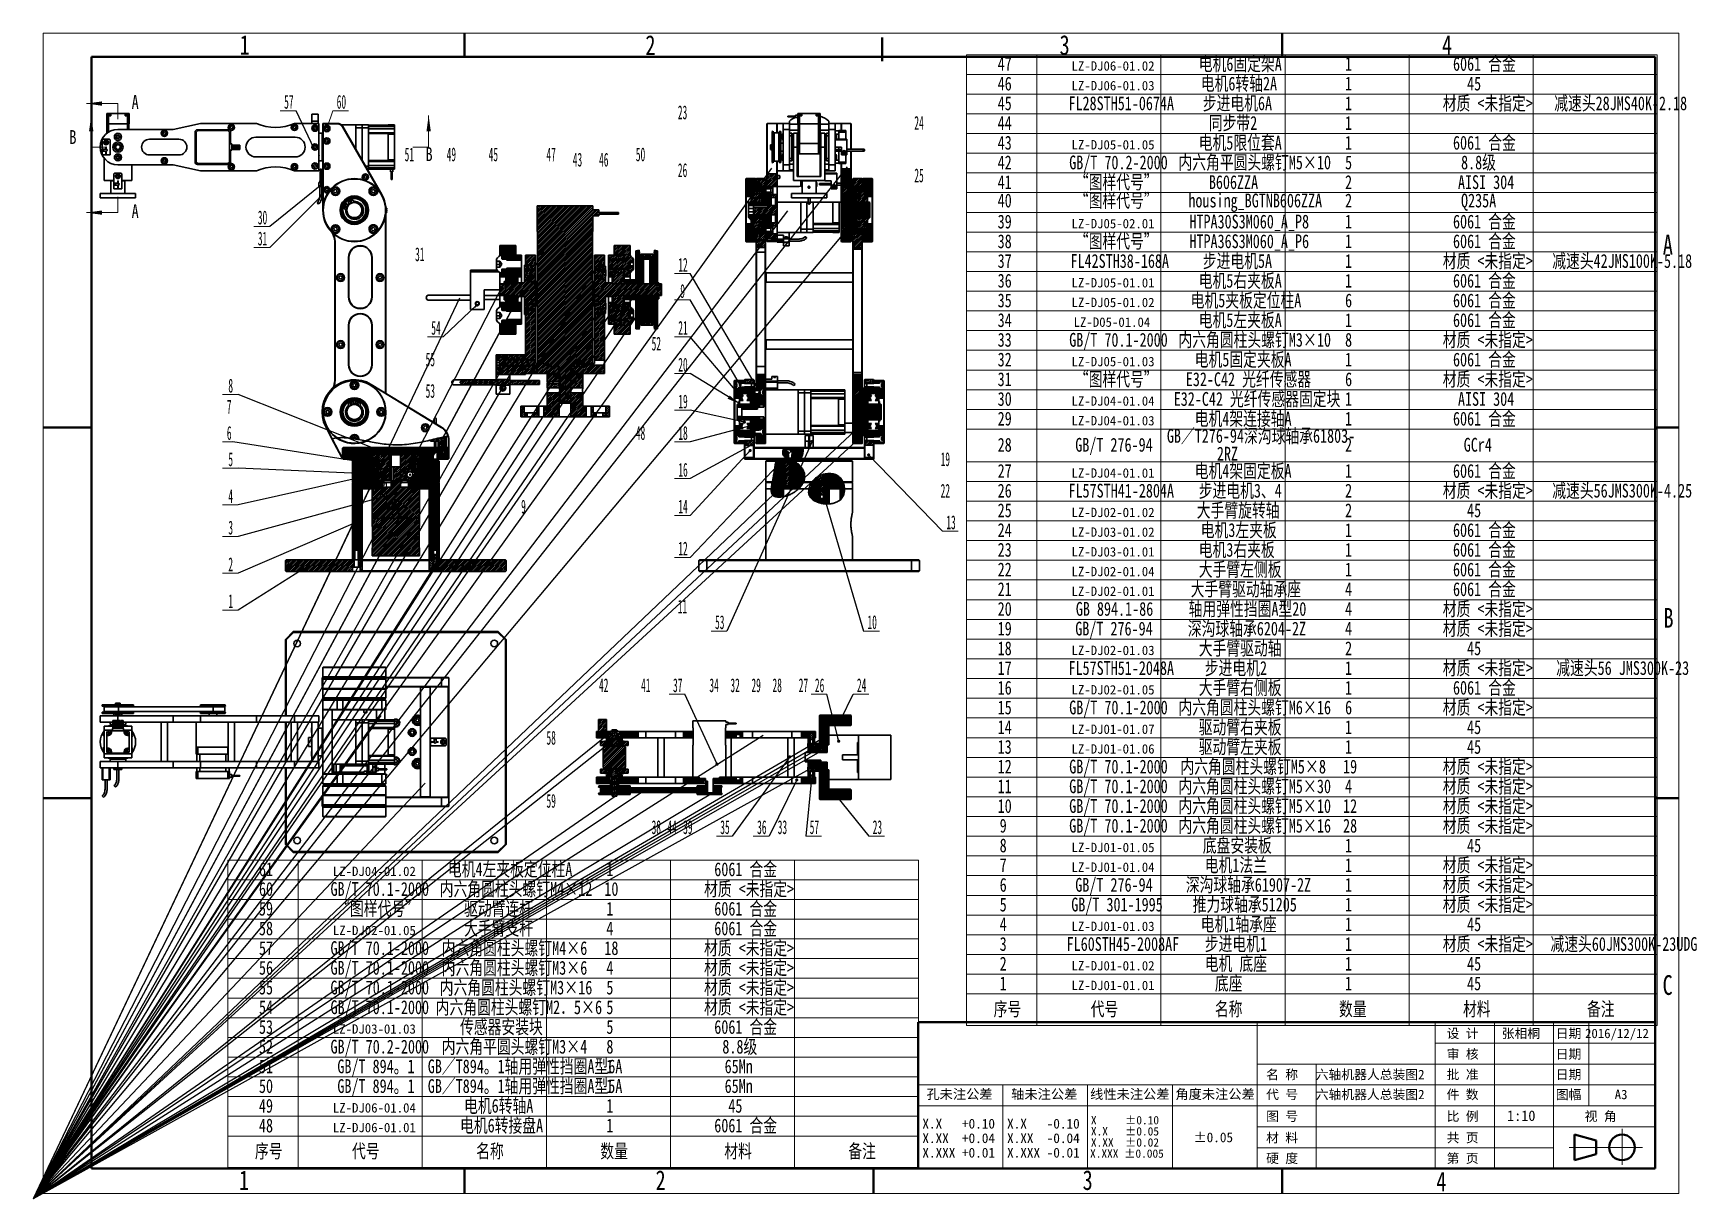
# Model space of a CAD drawing. Header units: millimetres. Extents: x 0 to 4220, y 0 to 2956.
import ezdxf

# ---------------------------------------------------------------- set-up
doc = ezdxf.new("R2010")
doc.units = ezdxf.units.MM
for name, pattern in [('SLD-中心线', [34.29, 30.48, -1.27, 1.27, -1.27]), ('SLD-实线', [0]), ('SLD-虚线', [1.905, 1.27, -0.635])]:
    doc.linetypes.add(name, pattern=pattern)
for name, color, linetype, lineweight in [('剖面线', 1, 'SLD-实线', 15), ('文字', 7, 'SLD-实线', 15), ('粗实线', 7, 'SLD-实线', 40)]:
    doc.layers.add(name, color=color, linetype=linetype, lineweight=lineweight)
doc.styles.add('SLDTEXTSTYLE0', font='HYSWLONGFANGSONG.TTF')
doc.styles.add('SLDTEXTSTYLE1', font='SIMSUN.TTC', dxfattribs={"bigfont": 'bigfont'})
doc.styles.add('SLDTEXTSTYLE2', font='SIMSUN.TTC')
doc.styles.add('SLDTEXTSTYLE3', font='HYSWLONGFANGSONG.TTF', dxfattribs={"bigfont": 'bigfont'})
doc.styles.add('SLDTEXTSTYLE4', font='HYSWLONGFANGSONG.TTF', dxfattribs={"width": 0.67})
doc.styles.get("Standard").update_dxf_attribs({"font": 'HYSWLONGFANGSONG.TTF'})
doc.dimstyles.new('SLDDIMSTYLE0', dxfattribs={"dimtxt": 0, "dimasz": 8, "dimexe": 0, "dimexo": 0.0625, "dimgap": 0, "dimtad": 0, "dimtih": 1, "dimtoh": 1, "dimdec": 0, "dimrnd": 1e-09, "dimzin": 0, "dimdsep": 46, "dimtxsty": 'Standard', "dimblk1": 'DOT', "dimblk2": 'DOT', "dimsah": 1, "dimcen": 0.09, "dimadec": 0, "dimazin": 0, "dimtfac": 8, "dimtdec": 0, "dimtofl": 0, "dimtmove": 0, "dimatfit": 3, "dimldrblk": 'DOT', "dimfxl": 0, "dimfrac": 2, "dimtolj": 1, "dimtzin": 0, "dimarcsym": 0})
doc.dimstyles.new('SLDDIMSTYLE1', dxfattribs={"dimtxt": 0, "dimasz": 30, "dimexe": 0, "dimexo": 0.0625, "dimgap": 0, "dimtad": 0, "dimtih": 1, "dimtoh": 1, "dimdec": 0, "dimrnd": 1e-09, "dimzin": 0, "dimdsep": 46, "dimtxsty": 'Standard', "dimblk1": 'NONE', "dimblk2": 'NONE', "dimsah": 1, "dimcen": 0.09, "dimadec": 0, "dimazin": 0, "dimtfac": 30, "dimtdec": 0, "dimtofl": 0, "dimtmove": 0, "dimatfit": 3, "dimldrblk": 'NONE', "dimfxl": 0, "dimfrac": 2, "dimtolj": 1, "dimtzin": 0, "dimarcsym": 0})
doc.dimstyles.new('SLDDIMSTYLE2', dxfattribs={"dimtxt": 0, "dimasz": 30, "dimexe": 0, "dimexo": 0.0625, "dimgap": 0, "dimtad": 0, "dimtih": 1, "dimtoh": 1, "dimdec": 0, "dimrnd": 1e-09, "dimzin": 0, "dimdsep": 46, "dimtxsty": 'Standard', "dimsah": 1, "dimcen": 0.09, "dimadec": 0, "dimazin": 0, "dimtfac": 30, "dimtdec": 0, "dimtofl": 0, "dimtmove": 0, "dimatfit": 3, "dimfxl": 0, "dimfrac": 2, "dimtolj": 1, "dimtzin": 0, "dimarcsym": 0})

msp = doc.modelspace()

# ---------------------------------------------------------------- texts
at = {"color": 7, "linetype": 'Continuous', "lineweight": 0}
for s, insert, char_height, attachment_point, style in [('1', (523.8, 2952), 50, 1, 'SLDTEXTSTYLE0'), ('2', (1553.1, 2951.5), 50, 1, 'SLDTEXTSTYLE0'), ('3', (2603.9, 2951.8), 50, 1, 'SLDTEXTSTYLE0'), ('4', (3574.3, 2951.8), 50, 1, 'SLDTEXTSTYLE0'), ('A', (4134.4, 2445.2), 50, 1, 'SLDTEXTSTYLE0'), ('B', (4136.1, 1498.5), 50, 1, 'SLDTEXTSTYLE0'), ('C', (4133.8, 567.1), 50, 1, 'SLDTEXTSTYLE0'), ('设 计', (3626.5, 431.3), 23.81, 2, 'SLDTEXTSTYLE1'), ('张\\M+1918A\\M+18BCB', (3774.4, 431.3), 23.812, 2, 'SLDTEXTSTYLE1'), ('\\M+193FA\\M+18AFA', (3895.3, 431.3), 23.812, 2, 'SLDTEXTSTYLE1'), ('2016/12/12', (4018, 431.3), 23.81, 2, 'SLDTEXTSTYLE2'), ('审 \\M+18A6A', (3626.5, 378.9), 23.81, 2, 'SLDTEXTSTYLE1'), ('\\M+193FA\\M+18AFA', (3895.3, 378.9), 23.812, 2, 'SLDTEXTSTYLE1'), ('\\M+196BC \\M+18FCC', (3168.5, 327), 23.812, 2, 'SLDTEXTSTYLE1'), ('\\M+1985A轴\\M+18AF7\\M+18AED\\M+1906C总\\M+19195图2', (3391.8, 327), 23.812, 2, 'SLDTEXTSTYLE1'), ('\\M+194E1 \\M+18F79', (3626.5, 327), 23.812, 2, 'SLDTEXTSTYLE1'), ('\\M+193FA\\M+18AFA', (3895.3, 327), 23.812, 2, 'SLDTEXTSTYLE1'), ('\\M+18D45\\M+196A2\\M+1928D\\M+18CF6\\M+18DB7', (2350, 277.7), 24.625, 2, 'SLDTEXTSTYLE1'), ('轴\\M+196A2\\M+1928D\\M+18CF6\\M+18DB7', (2565, 277.7), 24.625, 2, 'SLDTEXTSTYLE1'), ('线\\M+190AB\\M+196A2\\M+1928D\\M+18CF6\\M+18DB7', (2782.1, 277.7), 24.625, 2, 'SLDTEXTSTYLE1'), ('\\M+18A70\\M+19378\\M+196A2\\M+1928D\\M+18CF6\\M+18DB7', (2998.4, 277.7), 24.625, 2, 'SLDTEXTSTYLE1'), ('\\M+191E3 \\M+18D86', (3168.5, 276.4), 23.812, 2, 'SLDTEXTSTYLE1'), ('\\M+1985A轴\\M+18AF7\\M+18AED\\M+1906C总\\M+19195图2', (3391.8, 276.4), 23.812, 2, 'SLDTEXTSTYLE1'), ('\\M+18C8F \\M+19094', (3626.5, 276.4), 23.812, 2, 'SLDTEXTSTYLE1'), ('图\\M+1959D', (3895.3, 276.4), 23.81, 2, 'SLDTEXTSTYLE1'), ('A3', (4028.5, 276.4), 23.81, 2, 'SLDTEXTSTYLE2'), ('图 \\M+18D86', (3168.5, 221.2), 23.81, 2, 'SLDTEXTSTYLE1'), ('\\M+194E4 \\M+197E1', (3626.5, 221.2), 23.812, 2, 'SLDTEXTSTYLE1'), ('1:10', (3775.2, 223.8), 26.46, 2, 'SLDTEXTSTYLE2'), ('视 \\M+18A70', (3976.7, 221.2), 23.81, 2, 'SLDTEXTSTYLE1'), ('±0.05', (2993.8, 168), 24.62, 2, 'SLDTEXTSTYLE2'), ('\\M+18DDE \\M+197BF', (3168.5, 166.7), 23.812, 2, 'SLDTEXTSTYLE1'), ('\\M+18BA4 页', (3626.5, 166.7), 23.81, 2, 'SLDTEXTSTYLE1'), ('\\M+18D64 \\M+19378', (3168.5, 114.5), 23.812, 2, 'SLDTEXTSTYLE1'), ('\\M+191E6 页', (3626.5, 114.5), 23.81, 2, 'SLDTEXTSTYLE1'), ('1', (521.9, 71.9), 50, 1, 'SLDTEXTSTYLE0'), ('2', (1578.9, 71.9), 50, 1, 'SLDTEXTSTYLE0'), ('3', (2662.3, 72.2), 50, 1, 'SLDTEXTSTYLE0'), ('4', (3559.6, 68.7), 50, 1, 'SLDTEXTSTYLE0')]:
    msp.add_mtext(s, dxfattribs=dict(at, insert=insert, char_height=char_height, attachment_point=attachment_point, style=style))
at = {"layer": '剖面线', "char_height": 35, "attachment_point": 1, "style": 'SLDTEXTSTYLE0'}
for s, insert in [('A', (249.6, 2799.7)), ('B', (91.7, 2710.7)), ('B', (995.3, 2667.4)), ('A', (249.6, 2522.9))]:
    msp.add_mtext(s, dxfattribs=dict(at, insert=insert))
at = {"layer": '文字', "char_height": 35, "attachment_point": 2, "style": 'SLDTEXTSTYLE4'}
for s, insert in [('23', (1647.3, 2773.5)), ('24', (2247.3, 2746.8)), ('51', (954, 2666.8)), ('49', (1060.7, 2666.8)), ('45', (1167.3, 2666.8)), ('47', (1314, 2666.8)), ('50', (1540.7, 2666.8)), ('43', (1380.7, 2653.5)), ('46', (1447.4, 2653.5)), ('26', (1647.4, 2626.8)), ('25', (2247.3, 2613.5)), ('31', (980.7, 2413.5)), ('52', (1580.7, 2186.8)), ('55', (1007.3, 2146.8)), ('53', (1007.3, 2066.8)), ('7', (497, 2026.8)), ('48', (1540.7, 1960.1)), ('19', (2314, 1893.5)), ('9', (1243.7, 1773.5)), ('22', (2314, 1813.5)), ('11', (1647.3, 1520.1)), ('42', (1447.3, 1320.1)), ('41', (1554, 1320.1)), ('34', (1727.3, 1320.1)), ('32', (1780.7, 1320.1)), ('29', (1834, 1320.1)), ('28', (1887.4, 1320.1)), ('27', (1954, 1320.1)), ('58', (1314, 1186.8)), ('59', (1314, 1026.8)), ('38', (1580.7, 960.1)), ('44', (1620.7, 960.1)), ('39', (1660.7, 960.1)), ('33', (1900.7, 960.1))]:
    msp.add_mtext(s, dxfattribs=dict(at, insert=insert))

# ---------------------------------------------------------------- blocks, each defined once
blk = doc.blocks.new('SW_NOTE_0')
at = {"color": 0, "linetype": 'Continuous', "lineweight": 0, "char_height": 21.167, "attachment_point": 2, "style": 'SLDTEXTSTYLE2'}
for s, insert in [('X     ±0.10', (71.8, 24.6)), ('X.X   ±0.05', (71.8, -3.6)), ('X.XX  ±0.02', (71.8, -31.8)), (' X.XXX ±0.005', (69.6, -60))]:
    blk.add_mtext(s, dxfattribs=dict(at, insert=insert))
blk = doc.blocks.new('SW_NOTE_1')
at = {"color": 0, "linetype": 'Continuous', "lineweight": 0, "char_height": 24.625, "attachment_point": 2, "style": 'SLDTEXTSTYLE2'}
for s, insert in [('X.X   -0.10', (76.2, 28.7)), ('X.XX  -0.04', (76.2, -8.1)), ('X.XXX -0.01', (76.2, -44.9))]:
    blk.add_mtext(s, dxfattribs=dict(at, insert=insert))
blk = doc.blocks.new('SW_NOTE_2')
at = {"color": 0, "linetype": 'Continuous', "lineweight": 0, "char_height": 24.625, "attachment_point": 2, "style": 'SLDTEXTSTYLE2'}
for s, insert in [('X.X   +0.10', (76.2, 28.7)), ('X.XX  +0.04', (76.2, -8.1)), ('X.XXX +0.01', (76.2, -44.9))]:
    blk.add_mtext(s, dxfattribs=dict(at, insert=insert))
blk = doc.blocks.new('SW_TABLEANNOTATION_0')
at = {"color": 0, "linetype": 'SLD-实线', "lineweight": 0}
for p, q in [((0, 0), (0, -780)), ((1752, 0), (0, 0)), ((178.1, 0), (178.1, -700)), ((492.7, 0), (492.7, -700)), ((808, 0), (808, -700)), ((1122.7, 0), (1122.7, -700)), ((1437.3, 0), (1437.3, -700)), ((1752, -780), (1752, 0)), ((0, -50), (1752, -50)), ((0, -100), (1752, -100)), ((0, -150), (1752, -150)), ((0, -200), (1752, -200)), ((0, -250), (1752, -250)), ((0, -300), (1752, -300)), ((0, -350), (1752, -350)), ((0, -400), (1752, -400)), ((0, -450), (1752, -450)), ((0, -500), (1752, -500)), ((0, -550), (1752, -550)), ((0, -600), (1752, -600)), ((0, -650), (1752, -650)), ((0, -700), (1752, -700)), ((178.1, -700), (178.1, -780)), ((492.7, -700), (492.7, -780)), ((808, -700), (808, -780)), ((1122.7, -700), (1122.7, -780)), ((1437.3, -700), (1437.3, -780)), ((0, -780), (1752, -780))]:
    blk.add_line(p, q, dxfattribs=at)
at = {"color": 0, "linetype": 'Continuous', "lineweight": 0, "attachment_point": 1}
for s, insert, char_height, style in [('61', (78.8, -5.8), 35, 'SLDTEXTSTYLE0'), ('LZ-DJ04-01.02', (266.3, -16.6), 23.812, 'SLDTEXTSTYLE2'), ('电\\M+18AF74\\M+18DB6夹\\M+194C2\\M+192E8\\M+188CA\\M+1928CA', (558.2, -5.8), 35, 'SLDTEXTSTYLE3'), ('1', (960.2, -5.8), 35, 'SLDTEXTSTYLE0'), ('6061 \\M+18D87\\M+18BE0', (1234, -5.8), 35, 'SLDTEXTSTYLE3'), ('60', (78.8, -55.8), 35, 'SLDTEXTSTYLE0'), ('GB/T 70.1-2000', (260.3, -55.8), 35, 'SLDTEXTSTYLE0'), ('\\M+193E0\\M+1985A\\M+18A70圆\\M+1928C头\\M+19786钉M4\\M+1817E12', (537.4, -55.8), 35, 'SLDTEXTSTYLE3'), ('10', (955.1, -55.8), 35, 'SLDTEXTSTYLE0'), ('\\M+18DDE质 <\\M+196A2\\M+18E77\\M+192E8>', (1208.1, -55.8), 35, 'SLDTEXTSTYLE3'), ('59', (78.8, -105.8), 35, 'SLDTEXTSTYLE0'), ('\\M+18167图样\\M+191E3\\M+18D86\\M+18168', (274, -105.8), 35, 'SLDTEXTSTYLE3'), ('驱动\\M+1E45D连\\M+19E57', (599.2, -105.8), 35, 'SLDTEXTSTYLE3'), ('1', (960.2, -105.8), 35, 'SLDTEXTSTYLE0'), ('6061 \\M+18D87\\M+18BE0', (1234, -105.8), 35, 'SLDTEXTSTYLE3'), ('58', (78.8, -155.8), 35, 'SLDTEXTSTYLE0'), ('LZ-DJ02-01.05', (266.3, -166.6), 23.812, 'SLDTEXTSTYLE2'), ('\\M+191E5\\M+18EE8\\M+1E45D\\M+18E78\\M+19E57', (599.2, -155.8), 35, 'SLDTEXTSTYLE3'), ('4', (960.2, -155.8), 35, 'SLDTEXTSTYLE0'), ('6061 \\M+18D87\\M+18BE0', (1234, -155.8), 35, 'SLDTEXTSTYLE3'), ('57', (78.8, -205.8), 35, 'SLDTEXTSTYLE0'), ('GB/T 70.1-2000', (260.3, -205.8), 35, 'SLDTEXTSTYLE0'), ('\\M+193E0\\M+1985A\\M+18A70圆\\M+1928C头\\M+19786钉M4\\M+1817E6', (542.5, -205.8), 35, 'SLDTEXTSTYLE3'), ('18', (955.1, -205.8), 35, 'SLDTEXTSTYLE0'), ('\\M+18DDE质 <\\M+196A2\\M+18E77\\M+192E8>', (1208.1, -205.8), 35, 'SLDTEXTSTYLE3'), ('GB/T 70.1-2000', (260.3, -255.8), 35, 'SLDTEXTSTYLE0'), ('\\M+193E0\\M+1985A\\M+18A70圆\\M+1928C头\\M+19786钉M3\\M+1817E6', (542.5, -255.8), 35, 'SLDTEXTSTYLE3'), ('\\M+18DDE质 <\\M+196A2\\M+18E77\\M+192E8>', (1208.1, -255.8), 35, 'SLDTEXTSTYLE3'), ('56', (78.8, -255.8), 35, 'SLDTEXTSTYLE0'), ('4', (960.2, -255.8), 35, 'SLDTEXTSTYLE0'), ('55', (78.8, -305.8), 35, 'SLDTEXTSTYLE0'), ('GB/T 70.1-2000', (260.3, -305.8), 35, 'SLDTEXTSTYLE0'), ('\\M+193E0\\M+1985A\\M+18A70圆\\M+1928C头\\M+19786钉M3\\M+1817E16', (537.4, -305.8), 35, 'SLDTEXTSTYLE3'), ('5', (960.2, -305.8), 35, 'SLDTEXTSTYLE0'), ('\\M+18DDE质 <\\M+196A2\\M+18E77\\M+192E8>', (1208.1, -305.8), 35, 'SLDTEXTSTYLE3'), ('54', (78.8, -355.8), 35, 'SLDTEXTSTYLE0'), ('GB/T 70.1-2000', (260.3, -355.8), 35, 'SLDTEXTSTYLE0'), ('\\M+193E0\\M+1985A\\M+18A70圆\\M+1928C头\\M+19786钉M2\\M+181445\\M+1817E6', (527.2, -355.8), 35, 'SLDTEXTSTYLE3'), ('5', (960.2, -355.8), 35, 'SLDTEXTSTYLE0'), ('\\M+18DDE质 <\\M+196A2\\M+18E77\\M+192E8>', (1208.1, -355.8), 35, 'SLDTEXTSTYLE3'), ('53', (78.8, -405.8), 35, 'SLDTEXTSTYLE0'), ('LZ-DJ03-01.03', (266.3, -416.6), 23.812, 'SLDTEXTSTYLE2'), ('传\\M+18AB4\\M+18AED\\M+188C0\\M+19195块', (589, -405.8), 35, 'SLDTEXTSTYLE3'), ('5', (960.2, -405.8), 35, 'SLDTEXTSTYLE0'), ('6061 \\M+18D87\\M+18BE0', (1234, -405.8), 35, 'SLDTEXTSTYLE3'), ('52', (78.8, -455.8), 35, 'SLDTEXTSTYLE0'), ('GB/T 70.2-2000', (260.3, -455.8), 35, 'SLDTEXTSTYLE0'), ('\\M+193E0\\M+1985A\\M+18A70\\M+195BD圆头\\M+19786钉M3\\M+1817E4', (542.5, -455.8), 35, 'SLDTEXTSTYLE3'), ('8', (960.2, -455.8), 35, 'SLDTEXTSTYLE0'), ('8.8级', (1254.5, -455.8), 35, 'SLDTEXTSTYLE3'), ('GB/T 894\\M+181421', (277.8, -505.8), 35, 'SLDTEXTSTYLE3'), ('GB\\M+1815ET894\\M+181421轴\\M+19770弹\\M+190AB挡\\M+19A9FA\\M+18C5E6A', (507.2, -505.8), 35, 'SLDTEXTSTYLE3'), ('65Mn', (1260.3, -505.8), 35, 'SLDTEXTSTYLE0'), ('51', (78.8, -505.8), 35, 'SLDTEXTSTYLE0'), ('1', (960.2, -505.8), 35, 'SLDTEXTSTYLE0'), ('50', (78.8, -555.8), 35, 'SLDTEXTSTYLE0'), ('GB/T 894\\M+181421', (277.8, -555.8), 35, 'SLDTEXTSTYLE3'), ('GB\\M+1815ET894\\M+181421轴\\M+19770弹\\M+190AB挡\\M+19A9FA\\M+18C5E5A', (507.2, -555.8), 35, 'SLDTEXTSTYLE3'), ('1', (960.2, -555.8), 35, 'SLDTEXTSTYLE0'), ('65Mn', (1260.3, -555.8), 35, 'SLDTEXTSTYLE0'), ('49', (78.8, -605.8), 35, 'SLDTEXTSTYLE0'), ('LZ-DJ06-01.04', (266.3, -616.6), 23.812, 'SLDTEXTSTYLE2'), ('电\\M+18AF76转轴A', (599.2, -605.8), 35, 'SLDTEXTSTYLE3'), ('1', (960.2, -605.8), 35, 'SLDTEXTSTYLE0'), ('45', (1269.7, -605.8), 35, 'SLDTEXTSTYLE0'), ('48', (78.8, -655.8), 35, 'SLDTEXTSTYLE0'), ('LZ-DJ06-01.01', (266.3, -666.6), 23.812, 'SLDTEXTSTYLE2'), ('电\\M+18AF76转\\M+190DA盘A', (589, -655.8), 35, 'SLDTEXTSTYLE3'), ('1', (960.2, -655.8), 35, 'SLDTEXTSTYLE0'), ('6061 \\M+18D87\\M+18BE0', (1234, -655.8), 35, 'SLDTEXTSTYLE3'), ('\\M+18F98\\M+18D86', (68.6, -720.8), 35, 'SLDTEXTSTYLE3'), ('\\M+191E3\\M+18D86', (314.9, -720.8), 35, 'SLDTEXTSTYLE3'), ('\\M+196BC\\M+18FCC', (629.9, -720.8), 35, 'SLDTEXTSTYLE3'), ('\\M+19094\\M+197CA', (944.9, -720.8), 35, 'SLDTEXTSTYLE3'), ('\\M+18DDE\\M+197BF', (1259.5, -720.8), 35, 'SLDTEXTSTYLE3'), ('备\\M+1928D', (1574.2, -720.8), 35, 'SLDTEXTSTYLE3')]:
    blk.add_mtext(s, dxfattribs=dict(at, insert=insert, char_height=char_height, style=style))
blk = doc.blocks.new('SW_TABLEANNOTATION_1')
at = {"color": 0, "linetype": 'SLD-实线', "lineweight": 0}
for p, q in [((0, 0), (0, -2462.6)), ((1752, 0), (0, 0)), ((178.1, 0), (178.1, -2382.6)), ((492.7, 0), (492.7, -2382.6)), ((808, 0), (808, -2382.6)), ((1122.7, 0), (1122.7, -2382.6)), ((1437.3, 0), (1437.3, -2382.6)), ((1752, -2462.6), (1752, 0)), ((0, -50), (1752, -50)), ((0, -100), (1752, -100)), ((0, -150), (1752, -150)), ((0, -200), (1752, -200)), ((0, -250), (1752, -250)), ((0, -300), (1752, -300)), ((0, -350), (1752, -350)), ((0, -400), (1752, -400)), ((0, -450), (1752, -450)), ((0, -500), (1752, -500)), ((0, -550), (1752, -550)), ((0, -600), (1752, -600)), ((0, -650), (1752, -650)), ((0, -700), (1752, -700)), ((0, -750), (1752, -750)), ((0, -800), (1752, -800)), ((0, -850), (1752, -850)), ((0, -900), (1752, -900)), ((0, -950), (1752, -950)), ((0, -1032.6), (1752, -1032.6)), ((0, -1082.6), (1752, -1082.6)), ((0, -1132.6), (1752, -1132.6)), ((0, -1182.6), (1752, -1182.6)), ((0, -1232.6), (1752, -1232.6)), ((0, -1282.6), (1752, -1282.6)), ((0, -1332.6), (1752, -1332.6)), ((0, -1382.6), (1752, -1382.6)), ((0, -1432.6), (1752, -1432.6)), ((0, -1482.6), (1752, -1482.6)), ((0, -1532.6), (1752, -1532.6)), ((0, -1582.6), (1752, -1582.6)), ((0, -1632.6), (1752, -1632.6)), ((0, -1682.6), (1752, -1682.6)), ((0, -1732.6), (1752, -1732.6)), ((0, -1782.6), (1752, -1782.6)), ((0, -1832.6), (1752, -1832.6)), ((0, -1882.6), (1752, -1882.6)), ((0, -1932.6), (1752, -1932.6)), ((0, -1982.6), (1752, -1982.6)), ((0, -2032.6), (1752, -2032.6)), ((0, -2082.6), (1752, -2082.6)), ((0, -2132.6), (1752, -2132.6)), ((0, -2182.6), (1752, -2182.6)), ((0, -2232.6), (1752, -2232.6)), ((0, -2282.6), (1752, -2282.6)), ((0, -2332.6), (1752, -2332.6)), ((0, -2382.6), (1752, -2382.6)), ((178.1, -2382.6), (178.1, -2462.6)), ((492.7, -2382.6), (492.7, -2462.6)), ((808, -2382.6), (808, -2462.6)), ((1122.7, -2382.6), (1122.7, -2462.6)), ((1437.3, -2382.6), (1437.3, -2462.6)), ((0, -2462.6), (1752, -2462.6))]:
    blk.add_line(p, q, dxfattribs=at)
at = {"color": 0, "linetype": 'SLD-实线', "lineweight": 0, "attachment_point": 1}
for s, insert, char_height, style in [('47', (78.8, -5.8), 35, 'SLDTEXTSTYLE0'), ('LZ-DJ06-01.02', (266.3, -16.6), 23.812, 'SLDTEXTSTYLE2'), ('电\\M+18AF76\\M+18CC5\\M+192E8\\M+189CBA', (589, -5.8), 35, 'SLDTEXTSTYLE3'), ('1', (960.2, -5.8), 35, 'SLDTEXTSTYLE0'), ('6061 \\M+18D87\\M+18BE0', (1234, -5.8), 35, 'SLDTEXTSTYLE3'), ('46', (78.8, -55.8), 35, 'SLDTEXTSTYLE0'), ('LZ-DJ06-01.03', (266.3, -66.6), 23.812, 'SLDTEXTSTYLE2'), ('电\\M+18AF76转轴2A', (594.1, -55.8), 35, 'SLDTEXTSTYLE3'), ('1', (960.2, -55.8), 35, 'SLDTEXTSTYLE0'), ('45', (1269.7, -55.8), 35, 'SLDTEXTSTYLE0'), ('45', (78.8, -105.8), 35, 'SLDTEXTSTYLE0'), ('FL28STH51-0674A', (258.4, -105.8), 35, 'SLDTEXTSTYLE0'), ('步进电\\M+18AF76A', (599.2, -105.8), 35, 'SLDTEXTSTYLE3'), ('1', (960.2, -105.8), 35, 'SLDTEXTSTYLE0'), ('\\M+18DDE质 <\\M+196A2\\M+18E77\\M+192E8>', (1208.1, -105.8), 35, 'SLDTEXTSTYLE3'), ('减\\M+191AC头28JMS40K-2.18 ', (1490.9, -105.8), 35, 'SLDTEXTSTYLE3'), ('44', (78.8, -155.8), 35, 'SLDTEXTSTYLE0'), ('\\M+193AF步带2', (614.5, -155.8), 35, 'SLDTEXTSTYLE3'), ('1', (960.2, -155.8), 35, 'SLDTEXTSTYLE0'), ('43', (78.8, -205.8), 35, 'SLDTEXTSTYLE0'), ('电\\M+18AF75\\M+18CC0\\M+188CA\\M+19385A', (588.9, -205.8), 35, 'SLDTEXTSTYLE3'), ('1', (960.2, -205.8), 35, 'SLDTEXTSTYLE0'), ('6061 \\M+18D87\\M+18BE0', (1234, -205.8), 35, 'SLDTEXTSTYLE3'), ('GB/T 70.2-2000', (260.3, -255.8), 35, 'SLDTEXTSTYLE0'), ('LZ-DJ05-01.05', (266.3, -216.6), 23.812, 'SLDTEXTSTYLE2'), ('\\M+193E0\\M+1985A\\M+18A70\\M+195BD圆头\\M+19786钉M5\\M+1817E10', (537.4, -255.8), 35, 'SLDTEXTSTYLE3'), ('8.8级', (1254.5, -255.8), 35, 'SLDTEXTSTYLE3'), ('42', (78.8, -255.8), 35, 'SLDTEXTSTYLE0'), ('5', (960.2, -255.8), 35, 'SLDTEXTSTYLE0'), ('41', (78.8, -305.8), 35, 'SLDTEXTSTYLE0'), ('\\M+18167图样\\M+191E3\\M+18D86\\M+18168', (274, -305.8), 35, 'SLDTEXTSTYLE3'), ('B606ZZA', (614.6, -305.8), 35, 'SLDTEXTSTYLE0'), ('2', (960.2, -305.8), 35, 'SLDTEXTSTYLE0'), ('AISI 304', (1246.6, -305.8), 35, 'SLDTEXTSTYLE0'), ('40', (78.8, -352.4), 35, 'SLDTEXTSTYLE0'), ('\\M+18167图样\\M+191E3\\M+18D86\\M+18168', (274, -352.4), 35, 'SLDTEXTSTYLE3'), ('housing_BGTNB606ZZA', (562.7, -352.4), 35, 'SLDTEXTSTYLE0'), ('2', (960.2, -352.4), 35, 'SLDTEXTSTYLE0'), ('Q235A', (1254.4, -352.4), 35, 'SLDTEXTSTYLE0'), ('39', (78.8, -405.8), 35, 'SLDTEXTSTYLE0'), ('LZ-DJ05-02.01', (266.3, -416.6), 23.812, 'SLDTEXTSTYLE2'), ('HTPA30S3M060_A_P8', (565.3, -405.8), 35, 'SLDTEXTSTYLE0'), ('1', (960.2, -405.8), 35, 'SLDTEXTSTYLE0'), ('6061 \\M+18D87\\M+18BE0', (1234, -405.8), 35, 'SLDTEXTSTYLE3'), ('38', (78.8, -455.8), 35, 'SLDTEXTSTYLE0'), ('\\M+18167图样\\M+191E3\\M+18D86\\M+18168', (274, -455.8), 35, 'SLDTEXTSTYLE3'), ('HTPA36S3M060_A_P6', (565.3, -455.8), 35, 'SLDTEXTSTYLE0'), ('1', (960.2, -455.8), 35, 'SLDTEXTSTYLE0'), ('6061 \\M+18D87\\M+18BE0', (1234, -455.8), 35, 'SLDTEXTSTYLE3'), ('37', (78.8, -505.8), 35, 'SLDTEXTSTYLE0'), ('FL42STH38-168A', (263.5, -505.8), 35, 'SLDTEXTSTYLE0'), ('步进电\\M+18AF75A', (599.2, -505.8), 35, 'SLDTEXTSTYLE3'), ('\\M+18DDE质 <\\M+196A2\\M+18E77\\M+192E8>', (1208.1, -505.8), 35, 'SLDTEXTSTYLE3'), ('减\\M+191AC头42JMS100K-5.18 ', (1485.8, -505.8), 35, 'SLDTEXTSTYLE3'), ('1', (960.2, -505.8), 35, 'SLDTEXTSTYLE0'), ('36', (78.8, -555.8), 35, 'SLDTEXTSTYLE0'), ('LZ-DJ05-01.01', (266.3, -566.6), 23.812, 'SLDTEXTSTYLE2'), ('电\\M+18AF75\\M+18945夹\\M+194C2A', (588.9, -555.8), 35, 'SLDTEXTSTYLE3'), ('1', (960.2, -555.8), 35, 'SLDTEXTSTYLE0'), ('6061 \\M+18D87\\M+18BE0', (1234, -555.8), 35, 'SLDTEXTSTYLE3'), ('35', (78.8, -605.8), 35, 'SLDTEXTSTYLE0'), ('LZ-DJ05-01.02', (266.3, -616.6), 23.812, 'SLDTEXTSTYLE2'), ('电\\M+18AF75夹\\M+194C2\\M+192E8\\M+188CA\\M+1928CA', (568.5, -605.8), 35, 'SLDTEXTSTYLE3'), ('6', (960.2, -605.8), 35, 'SLDTEXTSTYLE0'), ('6061 \\M+18D87\\M+18BE0', (1234, -605.8), 35, 'SLDTEXTSTYLE3'), ('34', (78.8, -655.8), 35, 'SLDTEXTSTYLE0'), ('LZ-D05-01.04', (271.6, -666.6), 23.812, 'SLDTEXTSTYLE2'), ('电\\M+18AF75\\M+18DB6夹\\M+194C2A', (588.9, -655.8), 35, 'SLDTEXTSTYLE3'), ('1', (960.2, -655.8), 35, 'SLDTEXTSTYLE0'), ('6061 \\M+18D87\\M+18BE0', (1234, -655.8), 35, 'SLDTEXTSTYLE3'), ('33', (78.8, -705.8), 35, 'SLDTEXTSTYLE0'), ('GB/T 70.1-2000', (260.3, -705.8), 35, 'SLDTEXTSTYLE0'), ('\\M+193E0\\M+1985A\\M+18A70圆\\M+1928C头\\M+19786钉M3\\M+1817E10', (537.4, -705.8), 35, 'SLDTEXTSTYLE3'), ('8', (960.2, -705.8), 35, 'SLDTEXTSTYLE0'), ('\\M+18DDE质 <\\M+196A2\\M+18E77\\M+192E8>', (1208.1, -705.8), 35, 'SLDTEXTSTYLE3'), ('32', (78.8, -755.8), 35, 'SLDTEXTSTYLE0'), ('电\\M+18AF75\\M+18CC5\\M+192E8夹\\M+194C2A', (578.7, -755.8), 35, 'SLDTEXTSTYLE3'), ('1', (960.2, -755.8), 35, 'SLDTEXTSTYLE0'), ('6061 \\M+18D87\\M+18BE0', (1234, -755.8), 35, 'SLDTEXTSTYLE3'), ('LZ-DJ05-01.03', (266.3, -766.6), 23.812, 'SLDTEXTSTYLE2'), ('\\M+18167图样\\M+191E3\\M+18D86\\M+18168', (274, -805.8), 35, 'SLDTEXTSTYLE3'), ('E32-C42 \\M+18CF5纤传\\M+18AB4\\M+18AED', (556.1, -805.8), 35, 'SLDTEXTSTYLE3'), ('\\M+18DDE质 <\\M+196A2\\M+18E77\\M+192E8>', (1208.1, -805.8), 35, 'SLDTEXTSTYLE3'), ('31', (78.8, -805.8), 35, 'SLDTEXTSTYLE0'), ('6', (960.2, -805.8), 35, 'SLDTEXTSTYLE0'), ('30', (78.8, -855.8), 35, 'SLDTEXTSTYLE0'), ('LZ-DJ04-01.04', (266.3, -866.6), 23.812, 'SLDTEXTSTYLE2'), ('E32-C42 \\M+18CF5纤传\\M+18AB4\\M+18AED\\M+18CC5\\M+192E8块', (525.4, -855.8), 35, 'SLDTEXTSTYLE3'), ('1', (960.2, -855.8), 35, 'SLDTEXTSTYLE0'), ('AISI 304', (1246.6, -855.8), 35, 'SLDTEXTSTYLE0'), ('29', (78.8, -905.8), 35, 'SLDTEXTSTYLE0'), ('LZ-DJ04-01.03', (266.3, -916.6), 23.812, 'SLDTEXTSTYLE2'), ('电\\M+18AF74\\M+189CB连\\M+190DA轴A', (578.7, -905.8), 35, 'SLDTEXTSTYLE3'), ('1', (960.2, -905.8), 35, 'SLDTEXTSTYLE0'), ('6061 \\M+18D87\\M+18BE0', (1234, -905.8), 35, 'SLDTEXTSTYLE3'), ('GB/T 276-94', (275.7, -972.1), 35, 'SLDTEXTSTYLE0'), ('GB\\M+1815ET276-94\\M+1905B沟\\M+18B85轴\\M+18FB361803-', (508.1, -949.6), 35, 'SLDTEXTSTYLE3'), ('28', (78.8, -972.1), 35, 'SLDTEXTSTYLE0'), ('2RZ', (635, -994.6), 35, 'SLDTEXTSTYLE0'), ('2', (960.2, -972.1), 35, 'SLDTEXTSTYLE0'), ('GCr4', (1261.3, -972.1), 35, 'SLDTEXTSTYLE0'), ('27', (78.8, -1038.4), 35, 'SLDTEXTSTYLE0'), ('LZ-DJ04-01.01', (266.3, -1049.2), 23.812, 'SLDTEXTSTYLE2'), ('电\\M+18AF74\\M+189CB\\M+18CC5\\M+192E8\\M+194C2A', (578.7, -1038.4), 35, 'SLDTEXTSTYLE3'), ('1', (960.2, -1038.4), 35, 'SLDTEXTSTYLE0'), ('6061 \\M+18D87\\M+18BE0', (1234, -1038.4), 35, 'SLDTEXTSTYLE3'), ('26', (78.8, -1088.4), 35, 'SLDTEXTSTYLE0'), ('FL57STH41-2804A', (258.4, -1088.4), 35, 'SLDTEXTSTYLE0'), ('步进电\\M+18AF73\\M+181414', (588.9, -1088.4), 35, 'SLDTEXTSTYLE3'), ('2', (960.2, -1088.4), 35, 'SLDTEXTSTYLE0'), ('\\M+18DDE质 <\\M+196A2\\M+18E77\\M+192E8>', (1208.1, -1088.4), 35, 'SLDTEXTSTYLE3'), ('减\\M+191AC头56JMS300K-4.25 ', (1485.8, -1088.4), 35, 'SLDTEXTSTYLE3'), ('25', (78.8, -1138.4), 35, 'SLDTEXTSTYLE0'), ('\\M+191E5\\M+18EE8\\M+1E45D\\M+190F9转轴 ', (583.9, -1138.4), 35, 'SLDTEXTSTYLE3'), ('2', (960.2, -1138.4), 35, 'SLDTEXTSTYLE0'), ('45', (1269.7, -1138.4), 35, 'SLDTEXTSTYLE0'), ('LZ-DJ02-01.02', (266.3, -1149.2), 23.812, 'SLDTEXTSTYLE2'), ('24', (78.8, -1188.4), 35, 'SLDTEXTSTYLE0'), ('LZ-DJ03-01.02', (266.3, -1199.2), 23.812, 'SLDTEXTSTYLE2'), ('电\\M+18AF73\\M+18DB6夹\\M+194C2', (594, -1188.4), 35, 'SLDTEXTSTYLE3'), ('1', (960.2, -1188.4), 35, 'SLDTEXTSTYLE0'), ('6061 \\M+18D87\\M+18BE0', (1234, -1188.4), 35, 'SLDTEXTSTYLE3'), ('23', (78.8, -1238.4), 35, 'SLDTEXTSTYLE0'), ('LZ-DJ03-01.01', (266.3, -1249.2), 23.812, 'SLDTEXTSTYLE2'), ('电\\M+18AF73\\M+18945夹\\M+194C2 ', (588.9, -1238.4), 35, 'SLDTEXTSTYLE3'), ('1', (960.2, -1238.4), 35, 'SLDTEXTSTYLE0'), ('6061 \\M+18D87\\M+18BE0', (1234, -1238.4), 35, 'SLDTEXTSTYLE3'), ('22', (78.8, -1288.4), 35, 'SLDTEXTSTYLE0'), ('LZ-DJ02-01.04', (266.3, -1299.2), 23.812, 'SLDTEXTSTYLE2'), ('\\M+191E5\\M+18EE8\\M+1E45D\\M+18DB6侧\\M+194C2', (589, -1288.4), 35, 'SLDTEXTSTYLE3'), ('1', (960.2, -1288.4), 35, 'SLDTEXTSTYLE0'), ('6061 \\M+18D87\\M+18BE0', (1234, -1288.4), 35, 'SLDTEXTSTYLE3'), ('21', (78.8, -1338.4), 35, 'SLDTEXTSTYLE0'), ('LZ-DJ02-01.01', (266.3, -1349.2), 23.812, 'SLDTEXTSTYLE2'), ('\\M+191E5\\M+18EE8\\M+1E45D驱动轴\\M+18FB3\\M+18DC0', (568.5, -1338.4), 35, 'SLDTEXTSTYLE3'), ('4', (960.2, -1338.4), 35, 'SLDTEXTSTYLE0'), ('6061 \\M+18D87\\M+18BE0', (1234, -1338.4), 35, 'SLDTEXTSTYLE3'), ('20', (78.8, -1388.4), 35, 'SLDTEXTSTYLE0'), ('GB 894.1-86', (277.1, -1388.4), 35, 'SLDTEXTSTYLE0'), ('轴\\M+19770弹\\M+190AB挡\\M+19A9FA\\M+18C5E20', (563.4, -1388.4), 35, 'SLDTEXTSTYLE3'), ('4', (960.2, -1388.4), 35, 'SLDTEXTSTYLE0'), ('\\M+18DDE质 <\\M+196A2\\M+18E77\\M+192E8>', (1208.1, -1388.4), 35, 'SLDTEXTSTYLE3'), ('\\M+1905B沟\\M+18B85轴\\M+18FB36204-2Z', (561.3, -1438.4), 35, 'SLDTEXTSTYLE3'), ('\\M+18DDE质 <\\M+196A2\\M+18E77\\M+192E8>', (1208.1, -1438.4), 35, 'SLDTEXTSTYLE3'), ('19', (78.8, -1438.4), 35, 'SLDTEXTSTYLE0'), ('GB/T 276-94', (275.7, -1438.4), 35, 'SLDTEXTSTYLE0'), ('4', (960.2, -1438.4), 35, 'SLDTEXTSTYLE0'), ('18', (78.8, -1488.4), 35, 'SLDTEXTSTYLE0'), ('LZ-DJ02-01.03', (266.3, -1499.2), 23.812, 'SLDTEXTSTYLE2'), ('\\M+191E5\\M+18EE8\\M+1E45D驱动轴', (589, -1488.4), 35, 'SLDTEXTSTYLE3'), ('2', (960.2, -1488.4), 35, 'SLDTEXTSTYLE0'), ('45', (1269.7, -1488.4), 35, 'SLDTEXTSTYLE0'), ('17', (78.8, -1538.4), 35, 'SLDTEXTSTYLE0'), ('FL57STH51-2048A', (258.4, -1538.4), 35, 'SLDTEXTSTYLE0'), ('步进电\\M+18AF72', (604.3, -1538.4), 35, 'SLDTEXTSTYLE3'), ('1', (960.2, -1538.4), 35, 'SLDTEXTSTYLE0'), ('\\M+18DDE质 <\\M+196A2\\M+18E77\\M+192E8>', (1208.1, -1538.4), 35, 'SLDTEXTSTYLE3'), ('减\\M+191AC头56 JMS300K-23', (1496, -1538.4), 35, 'SLDTEXTSTYLE3'), ('16', (78.8, -1588.4), 35, 'SLDTEXTSTYLE0'), ('LZ-DJ02-01.05', (266.3, -1599.2), 23.812, 'SLDTEXTSTYLE2'), ('\\M+191E5\\M+18EE8\\M+1E45D\\M+18945侧\\M+194C2', (589, -1588.4), 35, 'SLDTEXTSTYLE3'), ('1', (960.2, -1588.4), 35, 'SLDTEXTSTYLE0'), ('6061 \\M+18D87\\M+18BE0', (1234, -1588.4), 35, 'SLDTEXTSTYLE3'), ('15', (78.8, -1638.4), 35, 'SLDTEXTSTYLE0'), ('GB/T 70.1-2000', (260.3, -1638.4), 35, 'SLDTEXTSTYLE0'), ('\\M+193E0\\M+1985A\\M+18A70圆\\M+1928C头\\M+19786钉M6\\M+1817E16', (537.4, -1638.4), 35, 'SLDTEXTSTYLE3'), ('6', (960.2, -1638.4), 35, 'SLDTEXTSTYLE0'), ('\\M+18DDE质 <\\M+196A2\\M+18E77\\M+192E8>', (1208.1, -1638.4), 35, 'SLDTEXTSTYLE3'), ('驱动\\M+1E45D\\M+18945夹\\M+194C2', (589, -1688.4), 35, 'SLDTEXTSTYLE3'), ('14', (78.8, -1688.4), 35, 'SLDTEXTSTYLE0'), ('LZ-DJ01-01.07', (266.3, -1699.2), 23.812, 'SLDTEXTSTYLE2'), ('1', (960.2, -1688.4), 35, 'SLDTEXTSTYLE0'), ('45', (1269.7, -1688.4), 35, 'SLDTEXTSTYLE0'), ('13', (78.8, -1738.4), 35, 'SLDTEXTSTYLE0'), ('LZ-DJ01-01.06', (266.3, -1749.2), 23.812, 'SLDTEXTSTYLE2'), ('驱动\\M+1E45D\\M+18DB6夹\\M+194C2', (589, -1738.4), 35, 'SLDTEXTSTYLE3'), ('1', (960.2, -1738.4), 35, 'SLDTEXTSTYLE0'), ('45', (1269.7, -1738.4), 35, 'SLDTEXTSTYLE0'), ('12', (78.8, -1788.4), 35, 'SLDTEXTSTYLE0'), ('GB/T 70.1-2000', (260.3, -1788.4), 35, 'SLDTEXTSTYLE0'), ('\\M+193E0\\M+1985A\\M+18A70圆\\M+1928C头\\M+19786钉M5\\M+1817E8', (542.5, -1788.4), 35, 'SLDTEXTSTYLE3'), ('19', (955.1, -1788.4), 35, 'SLDTEXTSTYLE0'), ('\\M+18DDE质 <\\M+196A2\\M+18E77\\M+192E8>', (1208.1, -1788.4), 35, 'SLDTEXTSTYLE3'), ('11', (78.8, -1838.4), 35, 'SLDTEXTSTYLE0'), ('GB/T 70.1-2000', (260.3, -1838.4), 35, 'SLDTEXTSTYLE0'), ('\\M+193E0\\M+1985A\\M+18A70圆\\M+1928C头\\M+19786钉M5\\M+1817E30', (537.4, -1838.4), 35, 'SLDTEXTSTYLE3'), ('4', (960.2, -1838.4), 35, 'SLDTEXTSTYLE0'), ('\\M+18DDE质 <\\M+196A2\\M+18E77\\M+192E8>', (1208.1, -1838.4), 35, 'SLDTEXTSTYLE3'), ('10', (78.8, -1888.4), 35, 'SLDTEXTSTYLE0'), ('GB/T 70.1-2000', (260.3, -1888.4), 35, 'SLDTEXTSTYLE0'), ('\\M+193E0\\M+1985A\\M+18A70圆\\M+1928C头\\M+19786钉M5\\M+1817E10', (537.4, -1888.4), 35, 'SLDTEXTSTYLE3'), ('12', (955.1, -1888.4), 35, 'SLDTEXTSTYLE0'), ('\\M+18DDE质 <\\M+196A2\\M+18E77\\M+192E8>', (1208.1, -1888.4), 35, 'SLDTEXTSTYLE3'), ('9', (83.9, -1938.4), 35, 'SLDTEXTSTYLE0'), ('GB/T 70.1-2000', (260.3, -1938.4), 35, 'SLDTEXTSTYLE0'), ('\\M+193E0\\M+1985A\\M+18A70圆\\M+1928C头\\M+19786钉M5\\M+1817E16', (537.4, -1938.4), 35, 'SLDTEXTSTYLE3'), ('28', (955.1, -1938.4), 35, 'SLDTEXTSTYLE0'), ('\\M+18DDE质 <\\M+196A2\\M+18E77\\M+192E8>', (1208.1, -1938.4), 35, 'SLDTEXTSTYLE3'), ('\\M+192EA盘\\M+188C0\\M+19195\\M+194C2', (599.2, -1988.4), 35, 'SLDTEXTSTYLE3'), ('8', (83.9, -1988.4), 35, 'SLDTEXTSTYLE0'), ('LZ-DJ01-01.05', (266.3, -1999.2), 23.812, 'SLDTEXTSTYLE2'), ('1', (960.2, -1988.4), 35, 'SLDTEXTSTYLE0'), ('45', (1269.7, -1988.4), 35, 'SLDTEXTSTYLE0'), ('7', (83.9, -2038.4), 35, 'SLDTEXTSTYLE0'), ('LZ-DJ01-01.04', (266.3, -2049.2), 23.812, 'SLDTEXTSTYLE2'), ('电\\M+18AF71\\M+19640兰', (604.3, -2038.4), 35, 'SLDTEXTSTYLE3'), ('1', (960.2, -2038.4), 35, 'SLDTEXTSTYLE0'), ('\\M+18DDE质 <\\M+196A2\\M+18E77\\M+192E8>', (1208.1, -2038.4), 35, 'SLDTEXTSTYLE3'), ('6', (83.9, -2088.4), 35, 'SLDTEXTSTYLE0'), ('GB/T 276-94', (275.7, -2088.4), 35, 'SLDTEXTSTYLE0'), ('\\M+1905B沟\\M+18B85轴\\M+18FB361907-2Z', (556.2, -2088.4), 35, 'SLDTEXTSTYLE3'), ('1', (960.2, -2088.4), 35, 'SLDTEXTSTYLE0'), ('\\M+18DDE质 <\\M+196A2\\M+18E77\\M+192E8>', (1208.1, -2088.4), 35, 'SLDTEXTSTYLE3'), ('5', (83.9, -2138.4), 35, 'SLDTEXTSTYLE0'), ('GB/T 301-1995', (265.5, -2138.4), 35, 'SLDTEXTSTYLE0'), ('\\M+19084\\M+197CD\\M+18B85轴\\M+18FB351205', (573.6, -2138.4), 35, 'SLDTEXTSTYLE3'), ('1', (960.2, -2138.4), 35, 'SLDTEXTSTYLE0'), ('\\M+18DDE质 <\\M+196A2\\M+18E77\\M+192E8>', (1208.1, -2138.4), 35, 'SLDTEXTSTYLE3'), ('4', (83.9, -2188.4), 35, 'SLDTEXTSTYLE0'), ('电\\M+18AF71轴\\M+18FB3\\M+18DC0', (594, -2188.4), 35, 'SLDTEXTSTYLE3'), ('1', (960.2, -2188.4), 35, 'SLDTEXTSTYLE0'), ('45', (1269.7, -2188.4), 35, 'SLDTEXTSTYLE0'), ('LZ-DJ01-01.03', (266.3, -2199.2), 23.812, 'SLDTEXTSTYLE2'), ('步进电\\M+18AF71', (604.3, -2238.4), 35, 'SLDTEXTSTYLE3'), ('\\M+18DDE质 <\\M+196A2\\M+18E77\\M+192E8>', (1208.1, -2238.4), 35, 'SLDTEXTSTYLE3'), ('减\\M+191AC头60JMS300K-23UDG ', (1481.3, -2238.4), 35, 'SLDTEXTSTYLE3'), ('3', (83.9, -2238.4), 35, 'SLDTEXTSTYLE0'), ('FL60STH45-2008AF', (253.7, -2238.4), 35, 'SLDTEXTSTYLE0'), ('1', (960.2, -2238.4), 35, 'SLDTEXTSTYLE0'), ('2', (83.9, -2288.4), 35, 'SLDTEXTSTYLE0'), ('LZ-DJ01-01.02', (266.3, -2299.2), 23.812, 'SLDTEXTSTYLE2'), ('电\\M+18AF7 \\M+192EA\\M+18DC0', (604.3, -2288.4), 35, 'SLDTEXTSTYLE3'), ('1', (960.2, -2288.4), 35, 'SLDTEXTSTYLE0'), ('45', (1269.7, -2288.4), 35, 'SLDTEXTSTYLE0'), ('1', (83.9, -2338.4), 35, 'SLDTEXTSTYLE0'), ('LZ-DJ01-01.01', (266.3, -2349.2), 23.812, 'SLDTEXTSTYLE2'), ('\\M+192EA\\M+18DC0', (629.9, -2338.4), 35, 'SLDTEXTSTYLE3'), ('1', (960.2, -2338.4), 35, 'SLDTEXTSTYLE0'), ('45', (1269.7, -2338.4), 35, 'SLDTEXTSTYLE0'), ('\\M+18F98\\M+18D86', (68.6, -2403.4), 35, 'SLDTEXTSTYLE3'), ('\\M+191E3\\M+18D86', (314.9, -2403.4), 35, 'SLDTEXTSTYLE3'), ('\\M+196BC\\M+18FCC', (629.9, -2403.4), 35, 'SLDTEXTSTYLE3'), ('\\M+19094\\M+197CA', (944.9, -2403.4), 35, 'SLDTEXTSTYLE3'), ('\\M+18DDE\\M+197BF', (1259.5, -2403.4), 35, 'SLDTEXTSTYLE3'), ('备\\M+1928D', (1574.2, -2403.4), 35, 'SLDTEXTSTYLE3')]:
    blk.add_mtext(s, dxfattribs=dict(at, insert=insert, char_height=char_height, style=style))
blk = doc.blocks.new('SW_NOTE_3')
at = {"layer": '文字', "color": 0}
for p, q in [((-40, 0), (0, 0)), ((0, 0), (-40, 0)), ((-40, 0), (0, 0)), ((0, 0), (-40, 0)), ((-40, 0), (0, 0)), ((0, 0), (-40, 0))]:
    blk.add_line(p, q, dxfattribs=at)
at = {"layer": '文字', "color": 0, "insert": (-30.2, 40.1), "char_height": 35, "attachment_point": 1, "style": 'SLDTEXTSTYLE4'}
blk.add_mtext('57', dxfattribs=at)
blk = doc.blocks.new('_DOT')
at = {"color": 0, "linetype": 'ByBlock', "lineweight": -2}
blk.add_line((-0.5, 0), (-1, 0), dxfattribs=at)
at = {"color": 0, "linetype": 'ByBlock', "const_width": 0.5}
blk.add_lwpolyline([(-0.25, 0, 1), (0.25, 0, 1)], format="xyb", close=True, dxfattribs=at)
blk = doc.blocks.new('SW_NOTE_4')
at = {"layer": '文字', "color": 0}
for p, q in [((-40, 0), (0, 0)), ((0, 0), (-40, 0)), ((-40, 0), (0, 0)), ((0, 0), (-40, 0)), ((-40, 0), (0, 0)), ((0, 0), (-40, 0))]:
    blk.add_line(p, q, dxfattribs=at)
at = {"layer": '文字', "color": 0, "insert": (-30.3, 40.1), "char_height": 35, "attachment_point": 1, "style": 'SLDTEXTSTYLE4'}
blk.add_mtext('30', dxfattribs=at)
blk = doc.blocks.new('SW_NOTE_5')
at = {"layer": '文字', "color": 0}
for p, q in [((0, 0), (40, 0)), ((40, 0), (0, 0)), ((0, 0), (40, 0)), ((40, 0), (0, 0)), ((0, 0), (40, 0)), ((40, 0), (0, 0))]:
    blk.add_line(p, q, dxfattribs=at)
at = {"layer": '文字', "color": 0, "insert": (9.8, 40.1), "char_height": 35, "attachment_point": 1, "style": 'SLDTEXTSTYLE4'}
blk.add_mtext('60', dxfattribs=at)
blk = doc.blocks.new('SW_NOTE_6')
at = {"layer": '文字', "color": 0}
for p, q in [((-40, 0), (0, 0)), ((0, 0), (-40, 0)), ((-40, 0), (0, 0)), ((0, 0), (-40, 0)), ((-40, 0), (0, 0)), ((0, 0), (-40, 0))]:
    blk.add_line(p, q, dxfattribs=at)
at = {"layer": '文字', "color": 0, "insert": (-30.3, 40.1), "char_height": 35, "attachment_point": 1, "style": 'SLDTEXTSTYLE4'}
blk.add_mtext('31', dxfattribs=at)
blk = doc.blocks.new('SW_NOTE_7')
at = {"layer": '文字', "color": 0}
for p, q in [((-40, 0), (0, 0)), ((0, 0), (-40, 0)), ((-40, 0), (0, 0)), ((0, 0), (-40, 0)), ((-40, 0), (0, 0)), ((0, 0), (-40, 0))]:
    blk.add_line(p, q, dxfattribs=at)
at = {"layer": '文字', "color": 0, "insert": (-25.1, 40.1), "char_height": 35, "attachment_point": 1, "style": 'SLDTEXTSTYLE4'}
blk.add_mtext('5', dxfattribs=at)
blk = doc.blocks.new('SW_NOTE_8')
at = {"layer": '文字', "color": 0}
for p, q in [((-40, 0), (0, 0)), ((0, 0), (-40, 0)), ((-40, 0), (0, 0)), ((0, 0), (-40, 0)), ((-40, 0), (0, 0)), ((0, 0), (-40, 0))]:
    blk.add_line(p, q, dxfattribs=at)
at = {"layer": '文字', "color": 0, "insert": (-25.1, 40.1), "char_height": 35, "attachment_point": 1, "style": 'SLDTEXTSTYLE4'}
blk.add_mtext('3', dxfattribs=at)
blk = doc.blocks.new('SW_NOTE_9')
at = {"layer": '文字', "color": 0}
for p, q in [((-40, 0), (0, 0)), ((0, 0), (-40, 0)), ((-40, 0), (0, 0)), ((0, 0), (-40, 0)), ((-40, 0), (0, 0)), ((0, 0), (-40, 0))]:
    blk.add_line(p, q, dxfattribs=at)
at = {"layer": '文字', "color": 0, "insert": (-25.1, 40.1), "char_height": 35, "attachment_point": 1, "style": 'SLDTEXTSTYLE4'}
blk.add_mtext('1', dxfattribs=at)
blk = doc.blocks.new('SW_NOTE_10')
at = {"layer": '文字', "color": 0}
for p, q in [((-40, 0), (0, 0)), ((0, 0), (-40, 0)), ((-40, 0), (0, 0)), ((0, 0), (-40, 0)), ((-40, 0), (0, 0)), ((0, 0), (-40, 0))]:
    blk.add_line(p, q, dxfattribs=at)
at = {"layer": '文字', "color": 0, "insert": (-25.1, 40.1), "char_height": 35, "attachment_point": 1, "style": 'SLDTEXTSTYLE4'}
blk.add_mtext('2', dxfattribs=at)
blk = doc.blocks.new('SW_NOTE_11')
at = {"layer": '文字', "color": 0}
for p, q in [((-40, 0), (0, 0)), ((0, 0), (-40, 0)), ((-40, 0), (0, 0)), ((0, 0), (-40, 0)), ((-40, 0), (0, 0)), ((0, 0), (-40, 0))]:
    blk.add_line(p, q, dxfattribs=at)
at = {"layer": '文字', "color": 0, "insert": (-25.1, 40.1), "char_height": 35, "attachment_point": 1, "style": 'SLDTEXTSTYLE4'}
blk.add_mtext('4', dxfattribs=at)
blk = doc.blocks.new('SW_NOTE_12')
at = {"layer": '文字', "color": 0}
for p, q in [((-40, 0), (0, 0)), ((0, 0), (-40, 0)), ((-40, 0), (0, 0)), ((0, 0), (-40, 0)), ((-40, 0), (0, 0)), ((0, 0), (-40, 0))]:
    blk.add_line(p, q, dxfattribs=at)
at = {"layer": '文字', "color": 0, "insert": (-25.1, 40.1), "char_height": 35, "attachment_point": 1, "style": 'SLDTEXTSTYLE4'}
blk.add_mtext('8', dxfattribs=at)
blk = doc.blocks.new('_NONE')
blk = doc.blocks.new('SW_NOTE_13')
at = {"layer": '文字', "color": 0}
for p, q in [((-40, 0), (0, 0)), ((0, 0), (-40, 0)), ((-40, 0), (0, 0)), ((0, 0), (-40, 0)), ((-40, 0), (0, 0)), ((0, 0), (-40, 0))]:
    blk.add_line(p, q, dxfattribs=at)
at = {"layer": '文字', "color": 0, "insert": (-30.3, 40.1), "char_height": 35, "attachment_point": 1, "style": 'SLDTEXTSTYLE4'}
blk.add_mtext('20', dxfattribs=at)
blk = doc.blocks.new('SW_NOTE_14')
at = {"layer": '文字', "color": 0}
for p, q in [((-40, 0), (0, 0)), ((0, 0), (-40, 0)), ((-40, 0), (0, 0)), ((0, 0), (-40, 0)), ((-40, 0), (0, 0)), ((0, 0), (-40, 0))]:
    blk.add_line(p, q, dxfattribs=at)
at = {"layer": '文字', "color": 0, "insert": (-30.3, 40.1), "char_height": 35, "attachment_point": 1, "style": 'SLDTEXTSTYLE4'}
blk.add_mtext('21', dxfattribs=at)
blk = doc.blocks.new('SW_NOTE_15')
at = {"layer": '文字', "color": 0}
for p, q in [((-40, 0), (0, 0)), ((0, 0), (-40, 0)), ((-40, 0), (0, 0)), ((0, 0), (-40, 0)), ((-40, 0), (0, 0)), ((0, 0), (-40, 0))]:
    blk.add_line(p, q, dxfattribs=at)
at = {"layer": '文字', "color": 0, "insert": (-30.3, 40.1), "char_height": 35, "attachment_point": 1, "style": 'SLDTEXTSTYLE4'}
blk.add_mtext('12', dxfattribs=at)
blk = doc.blocks.new('SW_NOTE_16')
at = {"layer": '文字', "color": 0}
for p, q in [((-40, 0), (0, 0)), ((0, 0), (-40, 0)), ((-40, 0), (0, 0)), ((0, 0), (-40, 0)), ((-40, 0), (0, 0)), ((0, 0), (-40, 0))]:
    blk.add_line(p, q, dxfattribs=at)
at = {"layer": '文字', "color": 0, "insert": (-25.1, 40.1), "char_height": 35, "attachment_point": 1, "style": 'SLDTEXTSTYLE4'}
blk.add_mtext('9', dxfattribs=at)
blk = doc.blocks.new('SW_NOTE_17')
at = {"layer": '文字', "color": 0}
for p, q in [((-40, 0), (0, 0)), ((0, 0), (-40, 0)), ((-40, 0), (0, 0)), ((0, 0), (-40, 0)), ((-40, 0), (0, 0)), ((0, 0), (-40, 0))]:
    blk.add_line(p, q, dxfattribs=at)
at = {"layer": '文字', "color": 0, "insert": (-30.3, 40.1), "char_height": 35, "attachment_point": 1, "style": 'SLDTEXTSTYLE4'}
blk.add_mtext('53', dxfattribs=at)
blk = doc.blocks.new('SW_NOTE_18')
at = {"layer": '文字', "color": 0}
for p, q in [((0, 0), (40, 0)), ((40, 0), (0, 0)), ((0, 0), (40, 0)), ((40, 0), (0, 0)), ((0, 0), (40, 0)), ((40, 0), (0, 0))]:
    blk.add_line(p, q, dxfattribs=at)
at = {"layer": '文字', "color": 0, "insert": (9.7, 40.1), "char_height": 35, "attachment_point": 1, "style": 'SLDTEXTSTYLE4'}
blk.add_mtext('13', dxfattribs=at)
blk = doc.blocks.new('SW_NOTE_19')
at = {"layer": '文字', "color": 0}
for p, q in [((0, 0), (40, 0)), ((40, 0), (0, 0)), ((0, 0), (40, 0)), ((40, 0), (0, 0)), ((0, 0), (40, 0)), ((40, 0), (0, 0))]:
    blk.add_line(p, q, dxfattribs=at)
at = {"layer": '文字', "color": 0, "insert": (9.7, 40.1), "char_height": 35, "attachment_point": 1, "style": 'SLDTEXTSTYLE4'}
blk.add_mtext('10', dxfattribs=at)
blk = doc.blocks.new('SW_NOTE_20')
at = {"layer": '文字', "color": 0}
for p, q in [((-40, 0), (0, 0)), ((0, 0), (-40, 0)), ((-40, 0), (0, 0)), ((0, 0), (-40, 0)), ((-40, 0), (0, 0)), ((0, 0), (-40, 0))]:
    blk.add_line(p, q, dxfattribs=at)
at = {"layer": '文字', "color": 0, "insert": (-30.3, 40.1), "char_height": 35, "attachment_point": 1, "style": 'SLDTEXTSTYLE4'}
blk.add_mtext('12', dxfattribs=at)
blk = doc.blocks.new('SW_NOTE_21')
at = {"layer": '文字', "color": 0}
for p, q in [((-40, 0), (0, 0)), ((0, 0), (-40, 0)), ((-40, 0), (0, 0)), ((0, 0), (-40, 0)), ((-40, 0), (0, 0)), ((0, 0), (-40, 0))]:
    blk.add_line(p, q, dxfattribs=at)
at = {"layer": '文字', "color": 0, "insert": (-30.2, 40.1), "char_height": 35, "attachment_point": 1, "style": 'SLDTEXTSTYLE4'}
blk.add_mtext('16', dxfattribs=at)
blk = doc.blocks.new('SW_NOTE_22')
at = {"layer": '文字', "color": 0}
for p, q in [((-40, 0), (0, 0)), ((0, 0), (-40, 0)), ((-40, 0), (0, 0)), ((0, 0), (-40, 0)), ((-40, 0), (0, 0)), ((0, 0), (-40, 0))]:
    blk.add_line(p, q, dxfattribs=at)
at = {"layer": '文字', "color": 0, "insert": (-30.2, 40.1), "char_height": 35, "attachment_point": 1, "style": 'SLDTEXTSTYLE4'}
blk.add_mtext('18', dxfattribs=at)
blk = doc.blocks.new('SW_NOTE_23')
at = {"layer": '文字', "color": 0}
for p, q in [((-40, 0), (0, 0)), ((0, 0), (-40, 0)), ((-40, 0), (0, 0)), ((0, 0), (-40, 0)), ((-40, 0), (0, 0)), ((0, 0), (-40, 0))]:
    blk.add_line(p, q, dxfattribs=at)
at = {"layer": '文字', "color": 0, "insert": (-30.2, 40.1), "char_height": 35, "attachment_point": 1, "style": 'SLDTEXTSTYLE4'}
blk.add_mtext('19', dxfattribs=at)
blk = doc.blocks.new('SW_NOTE_24')
at = {"layer": '文字', "color": 0}
for p, q in [((-26.7, 0), (0, 0)), ((0, 0), (-26.7, 0)), ((-26.7, 0), (0, 0)), ((0, 0), (-26.7, 0)), ((-26.7, 0), (0, 0)), ((0, 0), (-26.7, 0))]:
    blk.add_line(p, q, dxfattribs=at)
at = {"layer": '文字', "color": 0, "insert": (-9.6, 40.1), "char_height": 35, "attachment_point": 2, "style": 'SLDTEXTSTYLE4'}
blk.add_mtext('6', dxfattribs=at)
blk = doc.blocks.new('SW_NOTE_25')
at = {"layer": '文字', "color": 0}
for p, q in [((-40, 0), (0, 0)), ((0, 0), (-40, 0)), ((-40, 0), (0, 0)), ((0, 0), (-40, 0)), ((-40, 0), (0, 0)), ((0, 0), (-40, 0))]:
    blk.add_line(p, q, dxfattribs=at)
at = {"layer": '文字', "color": 0, "insert": (-30.3, 40.1), "char_height": 35, "attachment_point": 1, "style": 'SLDTEXTSTYLE4'}
blk.add_mtext('14', dxfattribs=at)
blk = doc.blocks.new('SW_NOTE_26')
at = {"layer": '文字', "color": 0}
for p, q in [((-40, 0), (0, 0)), ((0, 0), (-40, 0)), ((-40, 0), (0, 0)), ((0, 0), (-40, 0)), ((-40, 0), (0, 0)), ((0, 0), (-40, 0))]:
    blk.add_line(p, q, dxfattribs=at)
at = {"layer": '文字', "color": 0, "insert": (-30.3, 40.1), "char_height": 35, "attachment_point": 1, "style": 'SLDTEXTSTYLE4'}
blk.add_mtext('54', dxfattribs=at)
blk = doc.blocks.new('SW_NOTE_27')
at = {"layer": '文字', "color": 0}
for p, q in [((-40, 0), (0, 0)), ((0, 0), (-40, 0)), ((-40, 0), (0, 0)), ((0, 0), (-40, 0)), ((-40, 0), (0, 0)), ((0, 0), (-40, 0))]:
    blk.add_line(p, q, dxfattribs=at)
at = {"layer": '文字', "color": 0, "insert": (-30.2, 40.1), "char_height": 35, "attachment_point": 1, "style": 'SLDTEXTSTYLE4'}
blk.add_mtext('26', dxfattribs=at)
blk = doc.blocks.new('SW_NOTE_28')
at = {"layer": '文字', "color": 0}
for p, q in [((0, 0), (40, 0)), ((40, 0), (0, 0)), ((0, 0), (40, 0)), ((40, 0), (0, 0)), ((0, 0), (40, 0)), ((40, 0), (0, 0))]:
    blk.add_line(p, q, dxfattribs=at)
at = {"layer": '文字', "color": 0, "insert": (9.7, 40.1), "char_height": 35, "attachment_point": 1, "style": 'SLDTEXTSTYLE4'}
blk.add_mtext('24', dxfattribs=at)
blk = doc.blocks.new('SW_NOTE_29')
at = {"layer": '文字', "color": 0}
for p, q in [((0, 0), (40, 0)), ((40, 0), (0, 0)), ((0, 0), (40, 0)), ((40, 0), (0, 0)), ((0, 0), (40, 0)), ((40, 0), (0, 0))]:
    blk.add_line(p, q, dxfattribs=at)
at = {"layer": '文字', "color": 0, "insert": (9.7, 40.1), "char_height": 35, "attachment_point": 1, "style": 'SLDTEXTSTYLE4'}
blk.add_mtext('23', dxfattribs=at)
blk = doc.blocks.new('SW_NOTE_30')
at = {"layer": '文字', "color": 0}
for p, q in [((0, 0), (40, 0)), ((40, 0), (0, 0)), ((0, 0), (40, 0)), ((40, 0), (0, 0)), ((0, 0), (40, 0)), ((40, 0), (0, 0))]:
    blk.add_line(p, q, dxfattribs=at)
at = {"layer": '文字', "color": 0, "insert": (9.8, 40.1), "char_height": 35, "attachment_point": 1, "style": 'SLDTEXTSTYLE4'}
blk.add_mtext('57', dxfattribs=at)
blk = doc.blocks.new('SW_NOTE_31')
at = {"layer": '文字', "color": 0}
for p, q in [((-40, 0), (0, 0)), ((0, 0), (-40, 0)), ((-40, 0), (0, 0)), ((0, 0), (-40, 0)), ((-40, 0), (0, 0)), ((0, 0), (-40, 0))]:
    blk.add_line(p, q, dxfattribs=at)
at = {"layer": '文字', "color": 0, "insert": (-30.3, 40.1), "char_height": 35, "attachment_point": 1, "style": 'SLDTEXTSTYLE4'}
blk.add_mtext('35', dxfattribs=at)
blk = doc.blocks.new('SW_NOTE_32')
at = {"layer": '文字', "color": 0}
for p, q in [((-40, 0), (0, 0)), ((0, 0), (-40, 0)), ((-40, 0), (0, 0)), ((0, 0), (-40, 0)), ((-40, 0), (0, 0)), ((0, 0), (-40, 0))]:
    blk.add_line(p, q, dxfattribs=at)
at = {"layer": '文字', "color": 0, "insert": (-30.2, 40.1), "char_height": 35, "attachment_point": 1, "style": 'SLDTEXTSTYLE4'}
blk.add_mtext('36', dxfattribs=at)
blk = doc.blocks.new('SW_NOTE_33')
at = {"layer": '文字', "color": 0}
for p, q in [((-40, 0), (0, 0)), ((0, 0), (-40, 0)), ((-40, 0), (0, 0)), ((0, 0), (-40, 0)), ((-40, 0), (0, 0)), ((0, 0), (-40, 0))]:
    blk.add_line(p, q, dxfattribs=at)
at = {"layer": '文字', "color": 0, "insert": (-30.2, 40.1), "char_height": 35, "attachment_point": 1, "style": 'SLDTEXTSTYLE4'}
blk.add_mtext('37', dxfattribs=at)

# ---------------------------------------------------------------- hatches: boundary and pattern name
at = {"linetype": 'SLD-实线', "lineweight": 0}
h = msp.add_hatch(dxfattribs=at)
h.set_pattern_fill('ANSI31', scale=0.16666667, style=0)
h.paths.add_polyline_path([(1849, 2554.8), (1849, 2558.3), (1852.4, 2558.3), (1852.4, 2557.3), (1856.8, 2557.3), (1857.8, 2558.3), (1857.8, 2564.8), (1856.8, 2565.8), (1833.8, 2565.8), (1833.8, 2586.8), (1832.8, 2587.8), (1808.8, 2587.8), (1807.8, 2586.8), (1807.8, 2543.8), (1808.8, 2542.8), (1821, 2542.8), (1821, 2554.8)], flags=0)
h = msp.add_hatch(dxfattribs=at)
h.set_pattern_fill('ANSI31', style=0)
edge = h.paths.add_edge_path(flags=0)
edge.add_line((1833.8, 2586.8), (1833.8, 2569.3))
edge.add_line((1833.8, 2569.3), (1834.8, 2568.3))
edge.add_line((1834.8, 2568.3), (1856.8, 2568.3))
edge.add_line((1856.8, 2568.3), (1857.8, 2569.3))
edge.add_line((1857.8, 2569.3), (1857.8, 2586.8))
edge.add_arc((1856.8, 2586.8), 1, 0, 90)
edge.add_line((1856.8, 2587.8), (1834.8, 2587.8))
edge.add_arc((1834.8, 2586.8), 1, 90, 180)
h = msp.add_hatch(dxfattribs=at)
h.set_pattern_fill('ANSI31', style=0)
h.paths.add_polyline_path([(1876, 2567.8), (1887.4, 2567.8), (1887.4, 2600.2), (1861.4, 2600.2), (1861.4, 2569.3), (1862.4, 2568.3), (1870, 2568.3), (1871, 2567.3), (1871, 2563.3), (1876, 2563.3)], flags=0)
h = msp.add_hatch(dxfattribs=at)
h.set_pattern_fill('ANSI31', scale=0.16666667, style=0)
h.paths.add_polyline_path([(2060.8, 2567.8), (2060.8, 2563.3), (2065.8, 2563.3), (2065.8, 2567.3), (2066.8, 2568.3), (2074.4, 2568.3), (2075.4, 2569.3), (2075.4, 2612.4), (2049.4, 2612.4), (2049.4, 2567.8)], flags=0)
h = msp.add_hatch(dxfattribs=at)
h.set_pattern_fill('ANSI31', style=0)
edge = h.paths.add_edge_path(flags=0)
edge.add_arc((2102.4, 2586.8), 1, 0, 90)
edge.add_line((2102.4, 2587.8), (2080.4, 2587.8))
edge.add_arc((2080.4, 2586.8), 1, 90, 180)
edge.add_line((2079.4, 2586.8), (2079.4, 2569.3))
edge.add_line((2079.4, 2569.3), (2080.4, 2568.3))
edge.add_line((2080.4, 2568.3), (2102.4, 2568.3))
edge.add_line((2102.4, 2568.3), (2103.4, 2569.3))
edge.add_line((2103.4, 2569.3), (2103.4, 2586.8))
h = msp.add_hatch(dxfattribs=at)
h.set_pattern_fill('ANSI31', scale=0.16666667, style=0)
h.paths.add_polyline_path([(2088.2, 2554.8), (2116.2, 2554.8), (2116.2, 2542.8), (2128.4, 2542.8), (2129.4, 2543.8), (2129.4, 2586.8), (2128.4, 2587.8), (2104.4, 2587.8), (2103.4, 2586.8), (2103.4, 2565.8), (2080.4, 2565.8), (2079.4, 2564.8), (2079.4, 2558.3), (2080.4, 2557.3), (2084.8, 2557.3), (2084.8, 2558.3), (2088.2, 2558.3)], flags=0)
h = msp.add_hatch(dxfattribs=at)
h.set_pattern_fill('ANSI31', scale=0.16666667, style=0)
h.paths.add_polyline_path([(1871, 2553.6), (1859, 2553.6), (1859, 2538.8), (1858, 2537.8), (1849, 2537.8), (1849, 2527.8), (1821, 2527.8), (1821, 2526.8), (1818.8, 2526.8), (1818.8, 2527.8), (1816, 2527.8), (1815, 2526.8), (1815, 2519.8), (1871, 2519.8)], flags=0)
h = msp.add_hatch(dxfattribs=at)
h.set_pattern_fill('ANSI31', style=0)
edge = h.paths.add_edge_path(flags=0)
edge.add_line((1826.5, 2541.5), (1827.3, 2541.5))
edge.add_arc((1835, 2543.6), 7.94, 195.9621, 234.9719)
edge.add_line((1830.4, 2537.1), (1821, 2537.1))
edge.add_line((1821, 2537.1), (1821, 2529.8))
edge.add_arc((1823, 2529.8), 2, 180, 270)
edge.add_line((1823, 2527.8), (1847, 2527.8))
edge.add_arc((1847, 2529.8), 2, 270, 360)
edge.add_line((1849, 2529.8), (1849, 2537.1))
edge.add_line((1849, 2537.1), (1839.5, 2537.1))
edge.add_arc((1835, 2543.6), 7.94, 305.0281, 344.0379)
edge.add_line((1842.6, 2541.5), (1843.4, 2541.5))
edge.add_arc((1835, 2543.6), 8.73, 345.5225, 374.4785)
edge.add_line((1843.4, 2545.8), (1842.6, 2545.8))
edge.add_arc((1835, 2543.6), 7.94, 15.9633, 54.9738)
edge.add_line((1839.5, 2550.1), (1845.6, 2550.1))
edge.add_line((1845.6, 2550.1), (1845.6, 2539.8))
edge.add_line((1845.6, 2539.8), (1846.7, 2539.8))
edge.add_line((1846.7, 2539.8), (1846.7, 2550.1))
edge.add_line((1846.7, 2550.1), (1849, 2550.1))
edge.add_line((1849, 2550.1), (1849, 2552.8))
edge.add_arc((1847, 2552.8), 2, 0, 90)
edge.add_line((1847, 2554.8), (1823, 2554.8))
edge.add_arc((1823, 2552.8), 2, 90, 180)
edge.add_line((1821, 2552.8), (1821, 2550.1))
edge.add_line((1821, 2550.1), (1823.2, 2550.1))
edge.add_line((1823.2, 2550.1), (1823.2, 2539.8))
edge.add_line((1823.2, 2539.8), (1824.3, 2539.8))
edge.add_line((1824.3, 2539.8), (1824.3, 2550.1))
edge.add_line((1824.3, 2550.1), (1830.4, 2550.1))
edge.add_arc((1835, 2543.6), 7.94, 125.0262, 164.0367)
edge.add_line((1827.3, 2545.8), (1826.5, 2545.8))
edge.add_arc((1835, 2543.6), 8.73, 165.5215, 194.4775)
h = msp.add_hatch(dxfattribs=at)
h.set_pattern_fill('ANSI31', style=0)
h.paths.add_polyline_path([(1883.4, 2475.8), (1887.4, 2475.8), (1887.4, 2539.8), (1883.4, 2539.8), (1883.4, 2519.8), (1867.4, 2519.8), (1867.4, 2514.8), (1827.4, 2514.8), (1827.4, 2495.8), (1883.4, 2495.8)], flags=0)
h = msp.add_hatch(dxfattribs=at)
h.set_pattern_fill('ANSI31', scale=0.16666667, style=0)
h.paths.add_polyline_path([(1859, 2566.8), (1859, 2562), (1871, 2562), (1871, 2566.8), (1870, 2567.8), (1860, 2567.8)], flags=0)
h = msp.add_hatch(dxfattribs=at)
h.set_pattern_fill('ANSI31', style=0)
h.paths.add_polyline_path([(1887.4, 2547.8), (1876, 2547.8), (1876, 2552.3), (1871, 2552.3), (1871, 2541.3), (1872, 2540.3), (1886.4, 2540.3), (1887.4, 2541.3)], flags=0)
h = msp.add_hatch(dxfattribs=at)
h.set_pattern_fill('ANSI31', scale=0.16666667, style=0)
h.paths.add_polyline_path([(2060.8, 2467.8), (2060.8, 2463.3), (2065.8, 2463.3), (2065.8, 2552.3), (2060.8, 2552.3), (2060.8, 2547.8), (2049.4, 2547.8), (2049.4, 2467.8)], flags=0)
h = msp.add_hatch(dxfattribs=at)
h.set_pattern_fill('ANSI31', style=0)
edge = h.paths.add_edge_path(flags=0)
edge.add_line((2055.8, 2553.3), (2050.8, 2553.3))
edge.add_line((2050.8, 2553.3), (2050.8, 2549.5))
edge.add_arc((2051, 2549.5), 0.2, 180, 270)
edge.add_line((2051, 2549.3), (2060.8, 2549.3))
edge.add_line((2060.8, 2549.3), (2060.8, 2552.4))
edge.add_arc((2061.2, 2552.4), 0.4, 90, 180, ccw=False)
edge.add_line((2061.2, 2552.8), (2076, 2552.8))
edge.add_line((2076, 2552.8), (2076.8, 2554.2))
edge.add_line((2076.8, 2554.2), (2076.8, 2561.5))
edge.add_line((2076.8, 2561.5), (2076, 2562.8))
edge.add_line((2076, 2562.8), (2061.2, 2562.8))
edge.add_arc((2061.2, 2563.2), 0.4, 180, 270, ccw=False)
edge.add_line((2060.8, 2563.2), (2060.8, 2566.3))
edge.add_line((2060.8, 2566.3), (2051, 2566.3))
edge.add_arc((2051, 2566.1), 0.2, 90, 180)
edge.add_line((2050.8, 2566.1), (2050.8, 2562.4))
edge.add_line((2050.8, 2562.4), (2055.8, 2562.4))
edge.add_line((2055.8, 2562.4), (2055.8, 2553.3))
h = msp.add_hatch(dxfattribs=at)
h.set_pattern_fill('ANSI31', scale=0.16666667, angle=90, style=0)
h.paths.add_polyline_path([(2078.2, 2566.8), (2077.2, 2567.8), (2067.2, 2567.8), (2066.2, 2566.8), (2066.2, 2561.1), (2078.2, 2561.1)], flags=0)
h = msp.add_hatch(dxfattribs=at)
h.set_pattern_fill('ANSI31', scale=0.16666667, angle=90, style=0)
h.paths.add_polyline_path([(2078.2, 2476.8), (2079.2, 2477.8), (2088.2, 2477.8), (2088.2, 2487.8), (2116.2, 2487.8), (2116.2, 2488.8), (2118.4, 2488.8), (2118.4, 2487.8), (2121.2, 2487.8), (2122.2, 2488.8), (2122.2, 2526.8), (2121.2, 2527.8), (2118.4, 2527.8), (2118.4, 2526.8), (2116.2, 2526.8), (2116.2, 2527.8), (2088.2, 2527.8), (2088.2, 2537.8), (2079.2, 2537.8), (2078.2, 2538.8), (2078.2, 2554.5), (2066.2, 2554.5), (2066.2, 2461.1), (2078.2, 2461.1)], flags=0)
h = msp.add_hatch(dxfattribs=at)
h.set_pattern_fill('ANSI31', style=0)
edge = h.paths.add_edge_path(flags=0)
edge.add_arc((2102.2, 2543.6), 8.73, 345.5225, 374.4785)
edge.add_line((2110.6, 2545.8), (2109.8, 2545.8))
edge.add_arc((2102.2, 2543.6), 7.94, 15.9633, 54.9738)
edge.add_line((2106.7, 2550.1), (2112.8, 2550.1))
edge.add_line((2112.8, 2550.1), (2112.8, 2539.8))
edge.add_line((2112.8, 2539.8), (2113.9, 2539.8))
edge.add_line((2113.9, 2539.8), (2113.9, 2550.1))
edge.add_line((2113.9, 2550.1), (2116.2, 2550.1))
edge.add_line((2116.2, 2550.1), (2116.2, 2552.8))
edge.add_arc((2114.2, 2552.8), 2, 360, 450)
edge.add_line((2114.2, 2554.8), (2090.2, 2554.8))
edge.add_arc((2090.2, 2552.8), 2, 90, 180)
edge.add_line((2088.2, 2552.8), (2088.2, 2550.1))
edge.add_line((2088.2, 2550.1), (2090.4, 2550.1))
edge.add_line((2090.4, 2550.1), (2090.4, 2539.8))
edge.add_line((2090.4, 2539.8), (2091.5, 2539.8))
edge.add_line((2091.5, 2539.8), (2091.5, 2550.1))
edge.add_line((2091.5, 2550.1), (2097.6, 2550.1))
edge.add_arc((2102.2, 2543.6), 7.94, 125.0262, 164.0367)
edge.add_line((2094.5, 2545.8), (2093.7, 2545.8))
edge.add_arc((2102.2, 2543.6), 8.73, 165.5215, 194.4775)
edge.add_line((2093.7, 2541.5), (2094.5, 2541.5))
edge.add_arc((2102.2, 2543.6), 7.94, 195.9621, 234.9719)
edge.add_line((2097.6, 2537.1), (2088.2, 2537.1))
edge.add_line((2088.2, 2537.1), (2088.2, 2529.8))
edge.add_arc((2090.2, 2529.8), 2, 180, 270)
edge.add_line((2090.2, 2527.8), (2114.2, 2527.8))
edge.add_arc((2114.2, 2529.8), 2, 270, 360)
edge.add_line((2116.2, 2529.8), (2116.2, 2537.1))
edge.add_line((2116.2, 2537.1), (2106.7, 2537.1))
edge.add_arc((2102.2, 2543.6), 7.94, 305.0281, 344.0379)
edge.add_line((2109.8, 2541.5), (2110.6, 2541.5))
h = msp.add_hatch(dxfattribs=at)
h.set_pattern_fill('ANSI31', style=0)
h.paths.add_polyline_path([(1484.6, 2502.2), (1434.6, 2502.2), (1434.6, 2508.4), (1419.6, 2508.4), (1419.6, 2518.4), (1278.6, 2518.4), (1278.6, 2453.4), (1279.1, 2453.4), (1279.1, 2328.4), (1278.6, 2328.4), (1278.6, 2263.4), (1279.1, 2263.4), (1279.1, 2118.4), (1306.6, 2118.4), (1306.6, 2110.9), (1334.1, 2110.9), (1334.1, 2093.4), (1336.6, 2093.4), (1336.6, 2018.4), (1364.1, 2018.4), (1364.1, 2110.9), (1391.6, 2110.9), (1391.6, 2118.4), (1419.1, 2118.4), (1419.1, 2263.4), (1419.6, 2263.4), (1419.6, 2328.4), (1419.1, 2328.4), (1419.1, 2453.4), (1419.6, 2453.4), (1419.6, 2493.4), (1434.6, 2493.4), (1434.6, 2497.2), (1484.6, 2497.2)], flags=0)
h = msp.add_hatch(dxfattribs=at)
h.set_pattern_fill('ANSI31', scale=0.16666667, style=0)
h.paths.add_polyline_path([(1859, 2462), (1871, 2462), (1871, 2495.8), (1815, 2495.8), (1815, 2488.8), (1816, 2487.8), (1818.8, 2487.8), (1818.8, 2488.8), (1821, 2488.8), (1821, 2487.8), (1849, 2487.8), (1849, 2477.8), (1858, 2477.8), (1859, 2476.8)], flags=0)
h = msp.add_hatch(dxfattribs=at)
h.set_pattern_fill('ANSI31', style=0)
h.paths.add_polyline_path([(1819, 2526.3), (1821, 2526.3), (1821, 2530), (1819, 2530)], flags=0)
for points in [[(2116.2, 2530), (2116.2, 2526.3), (2118.2, 2526.3), (2118.2, 2530)], [(2116.2, 2489.3), (2116.2, 2484.4), (2118.2, 2484.4), (2118.2, 2489.3)]]:
    msp.add_hatch(color=7, dxfattribs=at).paths.add_polyline_path(points, flags=0)
h = msp.add_hatch(dxfattribs=at)
h.set_pattern_fill('ANSI31', scale=0.16666667, style=0)
h.paths.add_polyline_path([(1849, 2457.3), (1849, 2460.8), (1821, 2460.8), (1821, 2472.8), (1808.8, 2472.8), (1807.8, 2471.8), (1807.8, 2428.8), (1808.8, 2427.8), (1832.8, 2427.8), (1833.8, 2428.8), (1833.8, 2449.8), (1856.8, 2449.8), (1857.8, 2450.8), (1857.8, 2457.3), (1856.8, 2458.3), (1852.4, 2458.3), (1852.4, 2457.3)], flags=0)
h = msp.add_hatch(dxfattribs=at)
h.set_pattern_fill('ANSI31', style=0)
h.paths.add_polyline_path([(1819, 2484.4), (1821, 2484.4), (1821, 2489.3), (1819, 2489.3)], flags=0)
h = msp.add_hatch(dxfattribs=at)
h.set_pattern_fill('ANSI31', style=0)
edge = h.paths.add_edge_path(flags=0)
edge.add_line((1827.3, 2474.2), (1826.5, 2474.2))
edge.add_arc((1835, 2472), 8.73, 165.5225, 194.4785)
edge.add_line((1826.5, 2469.9), (1827.3, 2469.9))
edge.add_arc((1835, 2472), 7.94, 195.9633, 234.9738)
edge.add_line((1830.4, 2465.5), (1824.3, 2465.5))
edge.add_line((1824.3, 2465.5), (1824.3, 2475.9))
edge.add_line((1824.3, 2475.9), (1823.2, 2475.9))
edge.add_line((1823.2, 2475.9), (1823.2, 2465.5))
edge.add_line((1823.2, 2465.5), (1821, 2465.5))
edge.add_line((1821, 2465.5), (1821, 2462.8))
edge.add_arc((1823, 2462.8), 2, 180, 270)
edge.add_line((1823, 2460.8), (1847, 2460.8))
edge.add_arc((1847, 2462.8), 2, 270, 360)
edge.add_line((1849, 2462.8), (1849, 2465.5))
edge.add_line((1849, 2465.5), (1846.7, 2465.5))
edge.add_line((1846.7, 2465.5), (1846.7, 2475.9))
edge.add_line((1846.7, 2475.9), (1845.6, 2475.9))
edge.add_line((1845.6, 2475.9), (1845.6, 2465.5))
edge.add_line((1845.6, 2465.5), (1839.5, 2465.5))
edge.add_arc((1835, 2472), 7.94, 305.0262, 344.0367)
edge.add_line((1842.6, 2469.9), (1843.4, 2469.9))
edge.add_arc((1835, 2472), 8.73, 345.5215, 374.4775)
edge.add_line((1843.4, 2474.2), (1842.6, 2474.2))
edge.add_arc((1835, 2472), 7.94, 15.9621, 54.9719)
edge.add_line((1839.5, 2478.5), (1849, 2478.5))
edge.add_line((1849, 2478.5), (1849, 2485.8))
edge.add_arc((1847, 2485.8), 2, 0, 90)
edge.add_line((1847, 2487.8), (1823, 2487.8))
edge.add_arc((1823, 2485.8), 2, 90, 180)
edge.add_line((1821, 2485.8), (1821, 2478.5))
edge.add_line((1821, 2478.5), (1830.4, 2478.5))
edge.add_arc((1835, 2472), 7.94, 125.0281, 164.0379)
h = msp.add_hatch(dxfattribs=at)
h.set_pattern_fill('ANSI31', scale=0.16666667, style=0)
h.paths.add_polyline_path([(1859, 2453.6), (1859, 2448.8), (1860, 2447.8), (1870, 2447.8), (1871, 2448.8), (1871, 2453.6)], flags=0)
h = msp.add_hatch(dxfattribs=at)
h.set_pattern_fill('ANSI31', style=0)
h.paths.add_polyline_path([(1887.4, 2447.8), (1876, 2447.8), (1876, 2452.3), (1871, 2452.3), (1871, 2448.3), (1870, 2447.3), (1862.4, 2447.3), (1861.4, 2446.3), (1861.4, 2437.8), (1862.4, 2436.8), (1886.4, 2436.8), (1887.4, 2437.8)], flags=0)
h = msp.add_hatch(dxfattribs=at)
h.set_pattern_fill('ANSI31', style=0)
h.paths.add_polyline_path([(1876, 2467.8), (1887.4, 2467.8), (1887.4, 2474.3), (1886.4, 2475.3), (1872, 2475.3), (1871, 2474.3), (1871, 2463.3), (1876, 2463.3)], flags=0)
h = msp.add_hatch(dxfattribs=at)
h.set_pattern_fill('ANSI31', scale=0.16666667, style=0)
h.paths.add_polyline_path([(2049.4, 2447.8), (2049.4, 2428.8), (2050.4, 2427.8), (2074.4, 2427.8), (2075.4, 2428.8), (2075.4, 2446.3), (2074.4, 2447.3), (2066.8, 2447.3), (2065.8, 2448.3), (2065.8, 2452.3), (2060.8, 2452.3), (2060.8, 2447.8)], flags=0)
h = msp.add_hatch(dxfattribs=at)
h.set_pattern_fill('ANSI31', style=0)
edge = h.paths.add_edge_path(flags=0)
edge.add_line((2055.8, 2453.3), (2050.8, 2453.3))
edge.add_line((2050.8, 2453.3), (2050.8, 2449.5))
edge.add_arc((2051, 2449.5), 0.2, 180, 270)
edge.add_line((2051, 2449.3), (2060.8, 2449.3))
edge.add_line((2060.8, 2449.3), (2060.8, 2452.4))
edge.add_arc((2061.2, 2452.4), 0.4, 90, 180, ccw=False)
edge.add_line((2061.2, 2452.8), (2076, 2452.8))
edge.add_line((2076, 2452.8), (2076.8, 2454.2))
edge.add_line((2076.8, 2454.2), (2076.8, 2461.5))
edge.add_line((2076.8, 2461.5), (2076, 2462.8))
edge.add_line((2076, 2462.8), (2061.2, 2462.8))
edge.add_arc((2061.2, 2463.2), 0.4, 180, 270, ccw=False)
edge.add_line((2060.8, 2463.2), (2060.8, 2466.3))
edge.add_line((2060.8, 2466.3), (2051, 2466.3))
edge.add_arc((2051, 2466.1), 0.2, 90, 180)
edge.add_line((2050.8, 2466.1), (2050.8, 2462.4))
edge.add_line((2050.8, 2462.4), (2055.8, 2462.4))
edge.add_line((2055.8, 2462.4), (2055.8, 2453.3))
h = msp.add_hatch(dxfattribs=at)
h.set_pattern_fill('ANSI31', scale=0.16666667, angle=90, style=0)
h.paths.add_polyline_path([(2078.2, 2454.5), (2066.2, 2454.5), (2066.2, 2448.8), (2067.2, 2447.8), (2077.2, 2447.8), (2078.2, 2448.8)], flags=0)
h = msp.add_hatch(dxfattribs=at)
h.set_pattern_fill('ANSI31', scale=0.16666667, style=0)
h.paths.add_polyline_path([(2088.2, 2457.3), (2084.8, 2457.3), (2084.8, 2458.3), (2080.4, 2458.3), (2079.4, 2457.3), (2079.4, 2450.8), (2080.4, 2449.8), (2103.4, 2449.8), (2103.4, 2428.8), (2104.4, 2427.8), (2128.4, 2427.8), (2129.4, 2428.8), (2129.4, 2471.8), (2128.4, 2472.8), (2116.2, 2472.8), (2116.2, 2460.8), (2088.2, 2460.8)], flags=0)
h = msp.add_hatch(dxfattribs=at)
h.set_pattern_fill('ANSI31', style=0)
edge = h.paths.add_edge_path(flags=0)
edge.add_arc((2102.2, 2472), 7.94, 15.9621, 54.9719)
edge.add_line((2106.7, 2478.5), (2116.2, 2478.5))
edge.add_line((2116.2, 2478.5), (2116.2, 2485.8))
edge.add_arc((2114.2, 2485.8), 2, 0, 90)
edge.add_line((2114.2, 2487.8), (2090.2, 2487.8))
edge.add_arc((2090.2, 2485.8), 2, 90, 180)
edge.add_line((2088.2, 2485.8), (2088.2, 2478.5))
edge.add_line((2088.2, 2478.5), (2097.6, 2478.5))
edge.add_arc((2102.2, 2472), 7.94, 125.0281, 164.0379)
edge.add_line((2094.5, 2474.2), (2093.7, 2474.2))
edge.add_arc((2102.2, 2472), 8.73, 165.5225, 194.4785)
edge.add_line((2093.7, 2469.9), (2094.5, 2469.9))
edge.add_arc((2102.2, 2472), 7.94, 195.9633, 234.9738)
edge.add_line((2097.6, 2465.5), (2091.5, 2465.5))
edge.add_line((2091.5, 2465.5), (2091.5, 2475.9))
edge.add_line((2091.5, 2475.9), (2090.4, 2475.9))
edge.add_line((2090.4, 2475.9), (2090.4, 2465.5))
edge.add_line((2090.4, 2465.5), (2088.2, 2465.5))
edge.add_line((2088.2, 2465.5), (2088.2, 2462.8))
edge.add_arc((2090.2, 2462.8), 2, 180, 270)
edge.add_line((2090.2, 2460.8), (2114.2, 2460.8))
edge.add_arc((2114.2, 2462.8), 2, 270, 360)
edge.add_line((2116.2, 2462.8), (2116.2, 2465.5))
edge.add_line((2116.2, 2465.5), (2113.9, 2465.5))
edge.add_line((2113.9, 2465.5), (2113.9, 2475.9))
edge.add_line((2113.9, 2475.9), (2112.8, 2475.9))
edge.add_line((2112.8, 2475.9), (2112.8, 2465.5))
edge.add_line((2112.8, 2465.5), (2106.7, 2465.5))
edge.add_arc((2102.2, 2472), 7.94, 305.0262, 344.0367)
edge.add_line((2109.8, 2469.9), (2110.6, 2469.9))
edge.add_arc((2102.2, 2472), 8.73, 345.5215, 374.4775)
edge.add_line((2110.6, 2474.2), (2109.8, 2474.2))
h = msp.add_hatch(dxfattribs=at)
h.set_pattern_fill('ANSI31', scale=0.08333333, angle=90, style=0)
h.paths.add_polyline_path([(1224.1, 2395.9), (1224.1, 2418.4), (1184.1, 2418.4), (1184.1, 2393.4), (1189.1, 2393.4), (1189.1, 2384.2), (1199.1, 2384.2), (1199.1, 2395.9)], flags=0)
h = msp.add_hatch(dxfattribs=at)
h.set_pattern_fill('ANSI31', style=0)
h.paths.add_polyline_path([(1474.1, 2418.4), (1474.1, 2395.9), (1499.1, 2395.9), (1499.1, 2384.2), (1509.1, 2384.2), (1509.1, 2393.4), (1514.1, 2393.4), (1514.1, 2418.4)], flags=0)
h = msp.add_hatch(dxfattribs=at)
h.set_pattern_fill('ANSI31', scale=0.125, style=0)
h.paths.add_polyline_path([(1537.1, 2405.9), (1529.2, 2404.8), (1531.1, 2391.3), (1531.1, 2375.9), (1530.1, 2375.9), (1529.1, 2374.9), (1529.1, 2321.9), (1530.1, 2320.9), (1548.5, 2320.9), (1548.5, 2384.4), (1539.1, 2384.4), (1539.1, 2391.9)], flags=0)
h = msp.add_hatch(dxfattribs=at)
h.set_pattern_fill('ANSI31', scale=0.125, style=0)
h.paths.add_polyline_path([(1584.1, 2320.9), (1584.1, 2375.9), (1582.1, 2375.9), (1582.1, 2391.3), (1584.1, 2404.8), (1576.1, 2405.9), (1574.1, 2391.9), (1574.1, 2384.4), (1564.7, 2384.4), (1564.7, 2320.9)], flags=0)
h = msp.add_hatch(dxfattribs=at)
h.set_pattern_fill('ANSI31', style=0)
edge = h.paths.add_edge_path(flags=0)
edge.add_line((1857.8, 2413.8), (1857.8, 2430.8))
edge.add_line((1857.8, 2430.8), (1847.8, 2430.8))
edge.add_line((1847.8, 2430.8), (1847.8, 2432.8))
edge.add_line((1847.8, 2432.8), (1857.8, 2432.8))
edge.add_line((1857.8, 2432.8), (1857.8, 2446.3))
edge.add_line((1857.8, 2446.3), (1856.8, 2447.3))
edge.add_line((1856.8, 2447.3), (1834.8, 2447.3))
edge.add_line((1834.8, 2447.3), (1833.8, 2446.3))
edge.add_line((1833.8, 2446.3), (1833.8, 2413.8))
edge.add_spline(control_points=[(1833.8, 2413.8), (1833.8, 2413.8), (1833.8, 2413.8), (1833.8, 2413.7), (1833.8, 2413.6), (1833.8, 2413.5), (1833.9, 2413.3), (1833.9, 2413.2), (1834, 2413.1), (1834, 2413), (1834.1, 2413), (1834.2, 2412.9), (1834.3, 2412.8), (1834.4, 2412.8), (1834.5, 2412.7), (1834.6, 2412.7), (1834.6, 2412.7), (1834.7, 2412.7), (1834.7, 2412.7), (1834.7, 2412.7), (1834.7, 2412.7), (1834.8, 2412.7)], knot_values=[0.002665, 0.002665, 0.002665, 0.002665, 0.002715, 0.002715, 0.002715, 0.002917, 0.002917, 0.002917, 0.003094, 0.003094, 0.003094, 0.003256, 0.003256, 0.003256, 0.003419, 0.003419, 0.003419, 0.003503, 0.003503, 0.003503, 0.003521, 0.003521, 0.003521, 0.003521], weights=[1, 1, 1, 1, 1, 1, 1, 1, 1, 1, 1, 1, 1, 1, 1, 1, 1, 1, 1, 1, 1, 1], degree=3, periodic=0)
edge.add_line((1834.8, 2412.7), (1856.8, 2412.7))
edge.add_spline(control_points=[(1856.8, 2412.7), (1856.8, 2412.7), (1856.9, 2412.7), (1857, 2412.7), (1857, 2412.7), (1857.1, 2412.7), (1857.2, 2412.8), (1857.3, 2412.9), (1857.4, 2412.9), (1857.5, 2413), (1857.6, 2413.1), (1857.6, 2413.3), (1857.7, 2413.4), (1857.7, 2413.5), (1857.8, 2413.7), (1857.8, 2413.8)], knot_values=[0.00329, 0.00329, 0.00329, 0.00329, 0.003393, 0.003393, 0.003393, 0.003528, 0.003528, 0.003528, 0.003699, 0.003699, 0.003699, 0.003923, 0.003923, 0.003923, 0.004141, 0.004141, 0.004141, 0.004141], weights=[1, 1, 1, 1, 1, 1, 1, 1, 1, 1, 1, 1, 1, 1, 1, 1], degree=3, periodic=0)
h = msp.add_hatch(dxfattribs=at)
h.set_pattern_fill('ANSI31', style=0)
h.paths.add_polyline_path([(1887.4, 2433.8), (1873.4, 2433.8), (1873.4, 2429.8), (1887.4, 2429.8)], flags=0)
h = msp.add_hatch(dxfattribs=at)
h.set_pattern_fill('ANSI31', style=0)
edge = h.paths.add_edge_path(flags=0)
edge.add_spline(control_points=[(2102.4, 2412.7), (2102.4, 2412.7), (2102.5, 2412.7), (2102.6, 2412.7), (2102.7, 2412.7), (2102.7, 2412.8), (2102.8, 2412.8), (2102.9, 2412.8), (2102.9, 2412.9), (2103, 2412.9), (2103.1, 2413), (2103.1, 2413.1), (2103.2, 2413.2), (2103.3, 2413.3), (2103.3, 2413.4), (2103.3, 2413.6), (2103.3, 2413.6), (2103.4, 2413.7), (2103.4, 2413.8)], knot_values=[0.003041, 0.003041, 0.003041, 0.003041, 0.003143, 0.003143, 0.003143, 0.003286, 0.003286, 0.003286, 0.003366, 0.003366, 0.003366, 0.003558, 0.003558, 0.003558, 0.003749, 0.003749, 0.003749, 0.003884, 0.003884, 0.003884, 0.003884], weights=[1, 1, 1, 1, 1, 1, 1, 1, 1, 1, 1, 1, 1, 1, 1, 1, 1, 1, 1], degree=3, periodic=0)
edge.add_line((2103.4, 2413.8), (2103.4, 2446.3))
edge.add_line((2103.4, 2446.3), (2102.4, 2447.3))
edge.add_line((2102.4, 2447.3), (2080.4, 2447.3))
edge.add_line((2080.4, 2447.3), (2079.4, 2446.3))
edge.add_line((2079.4, 2446.3), (2079.4, 2413.8))
edge.add_spline(control_points=[(2079.4, 2413.8), (2079.4, 2413.7), (2079.4, 2413.6), (2079.4, 2413.5), (2079.4, 2413.3), (2079.5, 2413.2), (2079.6, 2413.1), (2079.7, 2413), (2079.8, 2412.9), (2079.9, 2412.8), (2080, 2412.8), (2080, 2412.7), (2080.1, 2412.7), (2080.2, 2412.7), (2080.3, 2412.7), (2080.4, 2412.7)], knot_values=[0.002661, 0.002661, 0.002661, 0.002661, 0.002831, 0.002831, 0.002831, 0.003054, 0.003054, 0.003054, 0.003263, 0.003263, 0.003263, 0.003375, 0.003375, 0.003375, 0.003507, 0.003507, 0.003507, 0.003507], weights=[1, 1, 1, 1, 1, 1, 1, 1, 1, 1, 1, 1, 1, 1, 1, 1], degree=3, periodic=0)
edge.add_line((2080.4, 2412.7), (2102.4, 2412.7))
h = msp.add_hatch(dxfattribs=at)
h.set_pattern_fill('ANSI31', scale=0.06666667, style=0)
h.paths.add_polyline_path([(1239.1, 2393.4), (1199.1, 2393.4), (1199.1, 2383.4), (1201.3, 2381.2), (1237, 2381.2), (1239.1, 2383.4)], flags=0)
h = msp.add_hatch(dxfattribs=at)
h.set_pattern_fill('ANSI31', style=0)
h.paths.add_polyline_path([(1254.1, 2356.9), (1264.1, 2356.9), (1264.1, 2368.4), (1246.6, 2368.4), (1246.6, 2364.7), (1254.1, 2364.7)], flags=0)
h = msp.add_hatch(dxfattribs=at)
h.set_pattern_fill('ANSI31', style=0)
h.paths.add_polyline_path([(1249.1, 2393.4), (1249.1, 2368.9), (1264.1, 2368.9), (1264.1, 2354.7), (1274.1, 2354.7), (1274.1, 2393.4)], flags=0)
h = msp.add_hatch(dxfattribs=at)
h.set_pattern_fill('ANSI31', style=0)
h.paths.add_polyline_path([(1449.1, 2393.4), (1424.1, 2393.4), (1424.1, 2354.7), (1434.1, 2354.7), (1434.1, 2368.9), (1449.1, 2368.9)], flags=0)
h = msp.add_hatch(dxfattribs=at)
h.set_pattern_fill('ANSI31', style=0)
h.paths.add_polyline_path([(1451.6, 2365.9), (1434.1, 2365.9), (1434.1, 2356.9), (1444.1, 2356.9), (1444.1, 2364.7), (1451.6, 2364.7)], flags=0)
h = msp.add_hatch(dxfattribs=at)
h.set_pattern_fill('ANSI31', style=0)
edge = h.paths.add_edge_path(flags=0)
edge.add_line((1509.1, 2370.9), (1515.1, 2379.6))
edge.add_line((1515.1, 2379.6), (1522.9, 2379.6))
edge.add_line((1522.9, 2379.6), (1522.9, 2383.4))
edge.add_arc((1501.2, 2370.9), 25, 29.9383, 71.4828)
edge.add_line((1509.1, 2394.7), (1509.1, 2384.4))
edge.add_arc((1508.1, 2384.4), 1, 270, 360, ccw=False)
edge.add_line((1508.1, 2383.4), (1461.1, 2383.4))
edge.add_line((1461.1, 2383.4), (1459.1, 2379.9))
edge.add_line((1459.1, 2379.9), (1459.1, 2361.9))
edge.add_line((1459.1, 2361.9), (1461.1, 2358.4))
edge.add_line((1461.1, 2358.4), (1508.1, 2358.4))
edge.add_arc((1508.1, 2357.4), 1, 0, 90, ccw=False)
edge.add_line((1509.1, 2357.4), (1509.1, 2347.2))
edge.add_arc((1501.2, 2370.9), 25, 288.5172, 330.0617)
edge.add_line((1522.9, 2358.4), (1522.9, 2362.2))
edge.add_line((1522.9, 2362.2), (1515.1, 2362.2))
edge.add_line((1515.1, 2362.2), (1509.1, 2370.9))
h = msp.add_hatch(dxfattribs=at)
h.set_pattern_fill('ANSI31', style=0)
edge = h.paths.add_edge_path(flags=0)
edge.add_line((1509.1, 2370.9), (1515.1, 2379.6))
edge.add_line((1515.1, 2379.6), (1522.9, 2379.6))
edge.add_line((1522.9, 2379.6), (1522.9, 2383.4))
edge.add_arc((1501.2, 2370.9), 25, 29.9383, 71.4828)
edge.add_line((1509.1, 2394.7), (1509.1, 2384.4))
edge.add_arc((1508.1, 2384.4), 1, 270, 360, ccw=False)
edge.add_line((1508.1, 2383.4), (1461.1, 2383.4))
edge.add_line((1461.1, 2383.4), (1459.1, 2379.9))
edge.add_line((1459.1, 2379.9), (1459.1, 2361.9))
edge.add_line((1459.1, 2361.9), (1461.1, 2358.4))
edge.add_line((1461.1, 2358.4), (1508.1, 2358.4))
edge.add_arc((1508.1, 2357.4), 1, 0, 90, ccw=False)
edge.add_line((1509.1, 2357.4), (1509.1, 2347.2))
edge.add_arc((1501.2, 2370.9), 25, 288.5172, 330.0617)
edge.add_line((1522.9, 2358.4), (1522.9, 2362.2))
edge.add_line((1522.9, 2362.2), (1515.1, 2362.2))
edge.add_line((1515.1, 2362.2), (1509.1, 2370.9))
h = msp.add_hatch(dxfattribs=at)
h.set_pattern_fill('ANSI31', style=0)
h.paths.add_polyline_path([(1499.1, 2393.4), (1459.1, 2393.4), (1459.1, 2383.4), (1461.3, 2381.2), (1497, 2381.2), (1499.1, 2383.4)], flags=0)
h = msp.add_hatch(dxfattribs=at)
h.set_pattern_fill('ANSI38', style=0)
h.paths.add_polyline_path([(1571.6, 2395.9), (1541.6, 2395.9), (1541.6, 2389.4), (1571.6, 2389.4)], flags=0)
h = msp.add_hatch(dxfattribs=at)
h.set_pattern_fill('ANSI31', scale=0.08333333, angle=90, style=0)
h.paths.add_polyline_path([(1184.1, 2338.4), (1199.1, 2338.4), (1199.1, 2357.7), (1189.1, 2357.7), (1189.1, 2348.4), (1184.1, 2348.4)], flags=0)
h = msp.add_hatch(dxfattribs=at)
h.set_pattern_fill('ANSI31', style=0)
h.paths.add_polyline_path([(1229.1, 2323.4), (1229.1, 2320.9), (1198.1, 2320.9), (1198.1, 2318.4), (1194.1, 2318.4), (1194.1, 2320.9), (1184.1, 2320.9), (1184.1, 2290.9), (1194.1, 2290.9), (1194.1, 2293.4), (1198.1, 2293.4), (1198.1, 2290.9), (1229.1, 2290.9), (1229.1, 2288.4), (1246.6, 2288.4), (1246.6, 2279.7), (1254.1, 2279.7), (1254.1, 2271.9), (1264.1, 2271.9), (1264.1, 2291.2), (1274.1, 2291.2), (1274.1, 2320.7), (1264.1, 2320.7), (1264.1, 2339.9), (1254.1, 2339.9), (1254.1, 2332.2), (1246.6, 2332.2), (1246.6, 2323.4)], flags=0)
h = msp.add_hatch(dxfattribs=at)
h.set_pattern_fill('ANSI32', style=0)
h.paths.add_polyline_path([(1198.1, 2326.5), (1195.1, 2326.5), (1195.1, 2319.9), (1198.1, 2319.9)], flags=0)
h = msp.add_hatch(dxfattribs=at)
h.set_pattern_fill('ANSI31', scale=0.06666667, style=0)
h.paths.add_polyline_path([(1199.1, 2348.4), (1229.1, 2348.4), (1229.1, 2338.4), (1239.1, 2338.4), (1239.1, 2358.4), (1237, 2360.6), (1201.3, 2360.6), (1199.1, 2358.4)], flags=0)
h = msp.add_hatch(dxfattribs=at)
h.set_pattern_fill('ANSI31', scale=0.06666667, style=0)
edge = h.paths.add_edge_path(flags=0)
edge.add_arc((1200.6, 2346.9), 1.5, 90, 180)
edge.add_line((1199.1, 2346.9), (1199.1, 2343.4))
edge.add_line((1199.1, 2343.4), (1202, 2343.4))
edge.add_line((1202, 2343.4), (1202, 2327.4))
edge.add_line((1202, 2327.4), (1199.1, 2327.4))
edge.add_line((1199.1, 2327.4), (1199.1, 2322.4))
edge.add_arc((1200.6, 2322.4), 1.5, 180, 270)
edge.add_line((1200.6, 2320.9), (1227.6, 2320.9))
edge.add_arc((1227.6, 2322.4), 1.5, 270, 360)
edge.add_line((1229.1, 2322.4), (1229.1, 2327.4))
edge.add_line((1229.1, 2327.4), (1226.3, 2327.4))
edge.add_line((1226.3, 2327.4), (1226.3, 2343.4))
edge.add_line((1226.3, 2343.4), (1229.1, 2343.4))
edge.add_line((1229.1, 2343.4), (1229.1, 2346.9))
edge.add_arc((1227.6, 2346.9), 1.5, 0, 90)
edge.add_line((1227.6, 2348.4), (1200.6, 2348.4))
h = msp.add_hatch(dxfattribs=at)
h.set_pattern_fill('ANSI31', style=0)
edge = h.paths.add_edge_path(flags=0)
edge.add_line((1254.1, 2348.4), (1251.1, 2342.6))
edge.add_line((1251.1, 2342.6), (1245.9, 2342.6))
edge.add_line((1245.9, 2342.6), (1245.9, 2340.9))
edge.add_arc((1258.9, 2348.4), 15, 209.9383, 251.4828)
edge.add_line((1254.1, 2334.2), (1254.1, 2340.4))
edge.add_arc((1254.6, 2340.4), 0.5, 90, 180, ccw=False)
edge.add_line((1254.6, 2340.9), (1272.9, 2340.9))
edge.add_line((1272.9, 2340.9), (1274.1, 2343.1))
edge.add_line((1274.1, 2343.1), (1274.1, 2353.7))
edge.add_line((1274.1, 2353.7), (1272.9, 2355.9))
edge.add_line((1272.9, 2355.9), (1254.6, 2355.9))
edge.add_arc((1254.6, 2356.4), 0.5, 180, 270, ccw=False)
edge.add_line((1254.1, 2356.4), (1254.1, 2362.7))
edge.add_arc((1258.9, 2348.4), 15, 108.5172, 150.0617)
edge.add_line((1245.9, 2355.9), (1245.9, 2354.2))
edge.add_line((1245.9, 2354.2), (1251.1, 2354.2))
edge.add_line((1251.1, 2354.2), (1254.1, 2348.4))
h = msp.add_hatch(dxfattribs=at)
h.set_pattern_fill('ANSI31', style=0)
h.paths.add_polyline_path([(1264.1, 2320.9), (1274.1, 2320.9), (1274.1, 2342.2), (1264.1, 2342.2)], flags=0)
h = msp.add_hatch(dxfattribs=at)
h.set_pattern_fill('ANSI31', style=0)
edge = h.paths.add_edge_path(flags=0)
edge.add_line((1444.1, 2348.4), (1447, 2353.8))
edge.add_line((1447, 2353.8), (1452.3, 2353.8))
edge.add_line((1452.3, 2353.8), (1452.4, 2354.2))
edge.add_line((1452.4, 2354.2), (1452.4, 2355.9))
edge.add_arc((1439.4, 2348.4), 15, 29.9383, 71.4828)
edge.add_line((1444.1, 2362.7), (1444.1, 2356.4))
edge.add_arc((1443.6, 2356.4), 0.5, 270, 360, ccw=False)
edge.add_line((1443.6, 2355.9), (1425.4, 2355.9))
edge.add_line((1425.4, 2355.9), (1424.1, 2353.7))
edge.add_line((1424.1, 2353.7), (1424.1, 2343.1))
edge.add_line((1424.1, 2343.1), (1425.4, 2340.9))
edge.add_line((1425.4, 2340.9), (1443.6, 2340.9))
edge.add_arc((1443.6, 2340.4), 0.5, 0, 90, ccw=False)
edge.add_line((1444.1, 2340.4), (1444.1, 2334.2))
edge.add_arc((1439.4, 2348.4), 15, 288.5172, 330.0617)
edge.add_line((1452.4, 2340.9), (1452.4, 2342.6))
edge.add_line((1452.4, 2342.6), (1452.3, 2343))
edge.add_line((1452.3, 2343), (1447, 2343))
edge.add_line((1447, 2343), (1444.1, 2348.4))
h = msp.add_hatch(dxfattribs=at)
h.set_pattern_fill('ANSI31', style=0)
h.paths.add_polyline_path([(1424.1, 2320.9), (1434.1, 2320.9), (1434.1, 2342.2), (1424.1, 2342.2)], flags=0)
h = msp.add_hatch(dxfattribs=at)
h.set_pattern_fill('ANSI31', style=0)
h.paths.add_polyline_path([(1584.1, 2318.9), (1584.1, 2320.9), (1469.1, 2320.9), (1469.1, 2323.4), (1451.6, 2323.4), (1451.6, 2332.2), (1444.1, 2332.2), (1444.1, 2339.9), (1434.1, 2339.9), (1434.1, 2320.7), (1424.1, 2320.7), (1424.1, 2291.2), (1434.1, 2291.2), (1434.1, 2271.9), (1444.1, 2271.9), (1444.1, 2279.7), (1451.6, 2279.7), (1451.6, 2288.4), (1469.1, 2288.4), (1469.1, 2290.9), (1584.1, 2290.9), (1584.1, 2292.9), (1588.1, 2292.9), (1588.1, 2290.9), (1594.1, 2290.9), (1594.1, 2320.9), (1588.1, 2320.9), (1588.1, 2318.9)], flags=0)
h = msp.add_hatch(dxfattribs=at)
h.set_pattern_fill('ANSI31', style=0)
h.paths.add_polyline_path([(1469.1, 2348.4), (1499.1, 2348.4), (1499.1, 2358.4), (1497, 2360.6), (1461.3, 2360.6), (1459.1, 2358.4), (1459.1, 2338.4), (1469.1, 2338.4)], flags=0)
h = msp.add_hatch(dxfattribs=at)
h.set_pattern_fill('ANSI31', style=0)
edge = h.paths.add_edge_path(flags=0)
edge.add_arc((1497.6, 2346.9), 1.5, 0, 90)
edge.add_line((1497.6, 2348.4), (1470.6, 2348.4))
edge.add_arc((1470.6, 2346.9), 1.5, 90, 180)
edge.add_line((1469.1, 2346.9), (1469.1, 2343.4))
edge.add_line((1469.1, 2343.4), (1472, 2343.4))
edge.add_line((1472, 2343.4), (1472, 2327.4))
edge.add_line((1472, 2327.4), (1469.1, 2327.4))
edge.add_line((1469.1, 2327.4), (1469.1, 2322.4))
edge.add_arc((1470.6, 2322.4), 1.5, 180, 270)
edge.add_line((1470.6, 2320.9), (1497.6, 2320.9))
edge.add_arc((1497.6, 2322.4), 1.5, 270, 360)
edge.add_line((1499.1, 2322.4), (1499.1, 2327.4))
edge.add_line((1499.1, 2327.4), (1496.3, 2327.4))
edge.add_line((1496.3, 2327.4), (1496.3, 2343.4))
edge.add_line((1496.3, 2343.4), (1499.1, 2343.4))
edge.add_line((1499.1, 2343.4), (1499.1, 2346.9))
h = msp.add_hatch(dxfattribs=at)
h.set_pattern_fill('ANSI31', style=0)
h.paths.add_polyline_path([(1509.1, 2357.7), (1499.1, 2357.7), (1499.1, 2338.4), (1514.1, 2338.4), (1514.1, 2348.4), (1509.1, 2348.4)], flags=0)
h = msp.add_hatch(dxfattribs=at)
h.set_pattern_fill('ANSI31', scale=0.06666667, angle=90, style=0)
h.paths.add_polyline_path([(1529.1, 2320.9), (1529.1, 2330.9), (1499.1, 2330.9), (1499.1, 2320.9)], flags=0)
h = msp.add_hatch(dxfattribs=at)
h.set_pattern_fill('ANSI32', style=0)
h.paths.add_polyline_path([(1587.1, 2323.3), (1584.1, 2323.3), (1584.1, 2317.7), (1587.1, 2317.7)], flags=0)
h = msp.add_hatch(dxfattribs=at)
h.set_pattern_fill('ANSI31', scale=0.06666667, style=0)
edge = h.paths.add_edge_path(flags=0)
edge.add_arc((1200.6, 2264.9), 1.5, 180, 270)
edge.add_line((1200.6, 2263.4), (1227.6, 2263.4))
edge.add_arc((1227.6, 2264.9), 1.5, 270, 360)
edge.add_line((1229.1, 2264.9), (1229.1, 2268.4))
edge.add_line((1229.1, 2268.4), (1226.3, 2268.4))
edge.add_line((1226.3, 2268.4), (1226.3, 2284.4))
edge.add_line((1226.3, 2284.4), (1229.1, 2284.4))
edge.add_line((1229.1, 2284.4), (1229.1, 2289.4))
edge.add_arc((1227.6, 2289.4), 1.5, 0, 90)
edge.add_line((1227.6, 2290.9), (1200.6, 2290.9))
edge.add_arc((1200.6, 2289.4), 1.5, 90, 180)
edge.add_line((1199.1, 2289.4), (1199.1, 2284.4))
edge.add_line((1199.1, 2284.4), (1202, 2284.4))
edge.add_line((1202, 2284.4), (1202, 2268.4))
edge.add_line((1202, 2268.4), (1199.1, 2268.4))
edge.add_line((1199.1, 2268.4), (1199.1, 2264.9))
h = msp.add_hatch(dxfattribs=at)
h.set_pattern_fill('ANSI31', style=0)
h.paths.add_polyline_path([(1274.1, 2290.9), (1264.1, 2290.9), (1264.1, 2269.7), (1274.1, 2269.7)], flags=0)
h = msp.add_hatch(dxfattribs=at)
h.set_pattern_fill('ANSI31', style=0)
h.paths.add_polyline_path([(1434.1, 2290.9), (1424.1, 2290.9), (1424.1, 2269.7), (1434.1, 2269.7)], flags=0)
h = msp.add_hatch(dxfattribs=at)
h.set_pattern_fill('ANSI31', style=0)
edge = h.paths.add_edge_path(flags=0)
edge.add_arc((1497.6, 2264.9), 1.5, 270, 360)
edge.add_line((1499.1, 2264.9), (1499.1, 2268.4))
edge.add_line((1499.1, 2268.4), (1496.3, 2268.4))
edge.add_line((1496.3, 2268.4), (1496.3, 2284.4))
edge.add_line((1496.3, 2284.4), (1499.1, 2284.4))
edge.add_line((1499.1, 2284.4), (1499.1, 2289.4))
edge.add_arc((1497.6, 2289.4), 1.5, 0, 90)
edge.add_line((1497.6, 2290.9), (1470.6, 2290.9))
edge.add_arc((1470.6, 2289.4), 1.5, 90, 180)
edge.add_line((1469.1, 2289.4), (1469.1, 2284.4))
edge.add_line((1469.1, 2284.4), (1472, 2284.4))
edge.add_line((1472, 2284.4), (1472, 2268.4))
edge.add_line((1472, 2268.4), (1469.1, 2268.4))
edge.add_line((1469.1, 2268.4), (1469.1, 2264.9))
edge.add_arc((1470.6, 2264.9), 1.5, 180, 270)
edge.add_line((1470.6, 2263.4), (1497.6, 2263.4))
h = msp.add_hatch(dxfattribs=at)
h.set_pattern_fill('ANSI31', scale=0.06666667, angle=90, style=0)
h.paths.add_polyline_path([(1499.1, 2290.9), (1499.1, 2280.9), (1529.1, 2280.9), (1529.1, 2290.9)], flags=0)
h = msp.add_hatch(dxfattribs=at)
h.set_pattern_fill('ANSI31', scale=0.125, style=0)
h.paths.add_polyline_path([(1531.1, 2220.5), (1529.2, 2207), (1537.1, 2205.9), (1539.1, 2220), (1539.1, 2227.4), (1574.1, 2227.4), (1574.1, 2220), (1576.1, 2205.9), (1584.1, 2207), (1582.1, 2220.5), (1582.1, 2235.9), (1584.1, 2235.9), (1584.1, 2290.9), (1530.1, 2290.9), (1529.1, 2289.9), (1529.1, 2236.9), (1530.1, 2235.9), (1531.1, 2235.9)], flags=0)
h = msp.add_hatch(dxfattribs=at)
h.set_pattern_fill('ANSI31', scale=0.08333333, angle=90, style=0)
h.paths.add_polyline_path([(1189.1, 2254.2), (1199.1, 2254.2), (1199.1, 2273.4), (1184.1, 2273.4), (1184.1, 2263.4), (1189.1, 2263.4)], flags=0)
h = msp.add_hatch(dxfattribs=at)
h.set_pattern_fill('ANSI31', scale=0.06666667, style=0)
h.paths.add_polyline_path([(1229.1, 2263.4), (1199.1, 2263.4), (1199.1, 2253.4), (1201.3, 2251.2), (1237, 2251.2), (1239.1, 2253.4), (1239.1, 2273.4), (1229.1, 2273.4)], flags=0)
h = msp.add_hatch(dxfattribs=at)
h.set_pattern_fill('ANSI31', style=0)
edge = h.paths.add_edge_path(flags=0)
edge.add_line((1254.1, 2263.4), (1251.1, 2257.6))
edge.add_line((1251.1, 2257.6), (1245.9, 2257.6))
edge.add_line((1245.9, 2257.6), (1245.9, 2255.9))
edge.add_arc((1258.9, 2263.4), 15, 209.9383, 251.4828)
edge.add_line((1254.1, 2249.2), (1254.1, 2255.4))
edge.add_arc((1254.6, 2255.4), 0.5, 90, 180, ccw=False)
edge.add_line((1254.6, 2255.9), (1272.9, 2255.9))
edge.add_line((1272.9, 2255.9), (1274.1, 2258.1))
edge.add_line((1274.1, 2258.1), (1274.1, 2268.7))
edge.add_line((1274.1, 2268.7), (1272.9, 2270.9))
edge.add_line((1272.9, 2270.9), (1254.6, 2270.9))
edge.add_arc((1254.6, 2271.4), 0.5, 180, 270, ccw=False)
edge.add_line((1254.1, 2271.4), (1254.1, 2277.7))
edge.add_arc((1258.9, 2263.4), 15, 108.5172, 150.0617)
edge.add_line((1245.9, 2270.9), (1245.9, 2269.2))
edge.add_line((1245.9, 2269.2), (1251.1, 2269.2))
edge.add_line((1251.1, 2269.2), (1254.1, 2263.4))
h = msp.add_hatch(dxfattribs=at)
h.set_pattern_fill('ANSI31', style=0)
h.paths.add_polyline_path([(1246.6, 2243.4), (1264.1, 2243.4), (1264.1, 2254.9), (1254.1, 2254.9), (1254.1, 2247.2), (1246.6, 2247.2)], flags=0)
h = msp.add_hatch(dxfattribs=at)
h.set_pattern_fill('ANSI31', style=0)
h.paths.add_polyline_path([(1274.1, 2257.2), (1264.1, 2257.2), (1264.1, 2242.9), (1249.1, 2242.9), (1249.1, 2127.2), (1274.1, 2127.2)], flags=0)
h = msp.add_hatch(dxfattribs=at)
h.set_pattern_fill('ANSI31', style=0)
edge = h.paths.add_edge_path(flags=0)
edge.add_line((1444.1, 2263.4), (1447, 2268.8))
edge.add_line((1447, 2268.8), (1452.3, 2268.8))
edge.add_line((1452.3, 2268.8), (1452.4, 2269.2))
edge.add_line((1452.4, 2269.2), (1452.4, 2270.9))
edge.add_arc((1439.4, 2263.4), 15, 29.9383, 71.4828)
edge.add_line((1444.1, 2277.7), (1444.1, 2271.4))
edge.add_arc((1443.6, 2271.4), 0.5, 270, 360, ccw=False)
edge.add_line((1443.6, 2270.9), (1425.4, 2270.9))
edge.add_line((1425.4, 2270.9), (1424.1, 2268.7))
edge.add_line((1424.1, 2268.7), (1424.1, 2258.1))
edge.add_line((1424.1, 2258.1), (1425.4, 2255.9))
edge.add_line((1425.4, 2255.9), (1443.6, 2255.9))
edge.add_arc((1443.6, 2255.4), 0.5, 0, 90, ccw=False)
edge.add_line((1444.1, 2255.4), (1444.1, 2249.2))
edge.add_arc((1439.4, 2263.4), 15, 288.5172, 330.0617)
edge.add_line((1452.4, 2255.9), (1452.4, 2257.6))
edge.add_line((1452.4, 2257.6), (1452.3, 2258))
edge.add_line((1452.3, 2258), (1447, 2258))
edge.add_line((1447, 2258), (1444.1, 2263.4))
h = msp.add_hatch(dxfattribs=at)
h.set_pattern_fill('ANSI31', style=0)
h.paths.add_polyline_path([(1449.1, 2242.9), (1434.1, 2242.9), (1434.1, 2257.2), (1424.1, 2257.2), (1424.1, 2127.2), (1449.1, 2127.2)], flags=0)
h = msp.add_hatch(dxfattribs=at)
h.set_pattern_fill('ANSI31', style=0)
h.paths.add_polyline_path([(1444.1, 2254.9), (1434.1, 2254.9), (1434.1, 2245.9), (1451.6, 2245.9), (1451.6, 2247.2), (1444.1, 2247.2)], flags=0)
h = msp.add_hatch(dxfattribs=at)
h.set_pattern_fill('ANSI31', style=0)
h.paths.add_polyline_path([(1499.1, 2263.4), (1469.1, 2263.4), (1469.1, 2273.4), (1459.1, 2273.4), (1459.1, 2253.4), (1461.3, 2251.2), (1497, 2251.2), (1499.1, 2253.4)], flags=0)
h = msp.add_hatch(dxfattribs=at)
h.set_pattern_fill('ANSI31', style=0)
edge = h.paths.add_edge_path(flags=0)
edge.add_line((1509.1, 2240.9), (1515.1, 2249.6))
edge.add_line((1515.1, 2249.6), (1522.9, 2249.6))
edge.add_line((1522.9, 2249.6), (1522.9, 2253.4))
edge.add_arc((1501.2, 2240.9), 25, 29.9383, 71.4828)
edge.add_line((1509.1, 2264.7), (1509.1, 2254.4))
edge.add_arc((1508.1, 2254.4), 1, 270, 360, ccw=False)
edge.add_line((1508.1, 2253.4), (1461.1, 2253.4))
edge.add_line((1461.1, 2253.4), (1459.1, 2249.9))
edge.add_line((1459.1, 2249.9), (1459.1, 2231.9))
edge.add_line((1459.1, 2231.9), (1461.1, 2228.4))
edge.add_line((1461.1, 2228.4), (1508.1, 2228.4))
edge.add_arc((1508.1, 2227.4), 1, 0, 90, ccw=False)
edge.add_line((1509.1, 2227.4), (1509.1, 2217.2))
edge.add_arc((1501.2, 2240.9), 25, 288.5172, 330.0617)
edge.add_line((1522.9, 2228.4), (1522.9, 2232.2))
edge.add_line((1522.9, 2232.2), (1515.1, 2232.2))
edge.add_line((1515.1, 2232.2), (1509.1, 2240.9))
h = msp.add_hatch(dxfattribs=at)
h.set_pattern_fill('ANSI31', style=0)
h.paths.add_polyline_path([(1514.1, 2273.4), (1499.1, 2273.4), (1499.1, 2254.2), (1509.1, 2254.2), (1509.1, 2263.4), (1514.1, 2263.4)], flags=0)
h = msp.add_hatch(dxfattribs=at)
h.set_pattern_fill('ANSI31', scale=0.08333333, angle=90, style=0)
h.paths.add_polyline_path([(1224.1, 2193.4), (1224.1, 2215.9), (1199.1, 2215.9), (1199.1, 2227.7), (1189.1, 2227.7), (1189.1, 2218.4), (1184.1, 2218.4), (1184.1, 2193.4)], flags=0)
h = msp.add_hatch(dxfattribs=at)
h.set_pattern_fill('ANSI31', scale=0.06666667, style=0)
h.paths.add_polyline_path([(1199.1, 2218.4), (1239.1, 2218.4), (1239.1, 2228.4), (1237, 2230.6), (1201.3, 2230.6), (1199.1, 2228.4)], flags=0)
h = msp.add_hatch(dxfattribs=at)
h.set_pattern_fill('ANSI31', style=0)
h.paths.add_polyline_path([(1459.1, 2218.4), (1499.1, 2218.4), (1499.1, 2228.4), (1497, 2230.6), (1461.3, 2230.6), (1459.1, 2228.4)], flags=0)
h = msp.add_hatch(dxfattribs=at)
h.set_pattern_fill('ANSI31', style=0)
h.paths.add_polyline_path([(1474.1, 2215.9), (1474.1, 2193.4), (1514.1, 2193.4), (1514.1, 2218.4), (1509.1, 2218.4), (1509.1, 2227.7), (1499.1, 2227.7), (1499.1, 2215.9)], flags=0)
h = msp.add_hatch(dxfattribs=at)
h.set_pattern_fill('ANSI38', style=0)
h.paths.add_polyline_path([(1541.6, 2215.9), (1571.6, 2215.9), (1571.6, 2222.4), (1541.6, 2222.4)], flags=0)
h = msp.add_hatch(dxfattribs=at)
h.set_pattern_fill('ANSI31', style=0)
h.paths.add_polyline_path([(1249.1, 2140.9), (1174.1, 2140.9), (1174.1, 2135.9), (1191.1, 2135.9), (1191.1, 2129.4), (1249.1, 2129.4)], flags=0)
h = msp.add_hatch(dxfattribs=at)
h.set_pattern_fill('ANSI31', style=0)
h.paths.add_polyline_path([(1174.1, 2090.9), (1249.1, 2090.9), (1249.1, 2112.4), (1191.1, 2112.4), (1191.1, 2105.9), (1174.1, 2105.9)], flags=0)
h = msp.add_hatch(dxfattribs=at)
h.set_pattern_fill('ANSI31', style=0)
edge = h.paths.add_edge_path(flags=0)
edge.add_arc((1192.1, 2129.4), 1, 180, 270, ccw=False)
edge.add_line((1191.1, 2129.4), (1191.1, 2134.7))
edge.add_line((1191.1, 2134.7), (1176.6, 2134.7))
edge.add_arc((1176.6, 2134.2), 0.5, 90, 180)
edge.add_line((1176.1, 2134.2), (1176.1, 2127.1))
edge.add_line((1176.1, 2127.1), (1182.6, 2127.1))
edge.add_line((1182.6, 2127.1), (1182.6, 2114.7))
edge.add_line((1182.6, 2114.7), (1176.1, 2114.7))
edge.add_line((1176.1, 2114.7), (1176.1, 2107.7))
edge.add_arc((1176.6, 2107.7), 0.5, 180, 270)
edge.add_line((1176.6, 2107.2), (1191.1, 2107.2))
edge.add_line((1191.1, 2107.2), (1191.1, 2112.4))
edge.add_arc((1192.1, 2112.4), 1, 90, 180, ccw=False)
edge.add_line((1192.1, 2113.4), (1269.9, 2113.4))
edge.add_line((1269.9, 2113.4), (1271.1, 2115.6))
edge.add_line((1271.1, 2115.6), (1271.1, 2126.2))
edge.add_line((1271.1, 2126.2), (1269.9, 2128.4))
edge.add_line((1269.9, 2128.4), (1192.1, 2128.4))
h = msp.add_hatch(dxfattribs=at)
h.set_pattern_fill('ANSI31', style=0)
h.paths.add_polyline_path([(1333.6, 2093.4), (1333.6, 2110.9), (1304.1, 2110.9), (1304.1, 2118.4), (1288.9, 2118.4), (1286.6, 2114.7), (1249.1, 2114.7), (1249.1, 2093.4)], flags=0)
h = msp.add_hatch(dxfattribs=at)
h.set_pattern_fill('ANSI31', style=0)
h.paths.add_polyline_path([(1394.1, 2118.4), (1394.1, 2110.9), (1364.6, 2110.9), (1364.6, 2093.4), (1449.1, 2093.4), (1449.1, 2114.7), (1411.6, 2114.7), (1409.4, 2118.4)], flags=0)
h = msp.add_hatch(dxfattribs=at)
h.set_pattern_fill('ANSI31', style=0)
edge = h.paths.add_edge_path(flags=0)
edge.add_line((1284.1, 2065.9), (1284.1, 2075.9))
edge.add_line((1284.1, 2075.9), (1209.1, 2075.9))
edge.add_line((1209.1, 2075.9), (1209.1, 2078.4))
edge.add_line((1209.1, 2078.4), (1174.1, 2078.4))
edge.add_line((1174.1, 2078.4), (1174.1, 2077.4))
edge.add_spline(control_points=[(1174.1, 2077.4), (1169.8, 2077.4), (1165.5, 2077.4), (1161.2, 2077.4), (1156.9, 2077.4), (1152.6, 2077.4), (1148.3, 2077.4), (1139.7, 2077.4), (1131.1, 2077.4), (1122.4, 2077.4), (1120.3, 2077.4), (1118.1, 2077.4), (1116, 2077.4), (1114.9, 2077.4), (1113.8, 2077.4), (1112.7, 2077.4), (1108.4, 2077.4), (1104.1, 2077.4), (1099.8, 2077.2), (1095.5, 2077), (1091, 2076.7), (1087, 2075), (1086.1, 2074.5), (1085.1, 2074), (1084.4, 2073.3), (1084.1, 2073.1), (1083.9, 2072.8), (1083.7, 2072.5), (1083.5, 2072.2), (1083.3, 2071.8), (1083.2, 2071.5), (1083.2, 2071.2), (1083.2, 2070.9), (1083.2, 2070.6), (1083.2, 2070.3), (1083.3, 2070), (1083.4, 2069.7), (1083.6, 2069.4), (1083.9, 2069), (1084.2, 2068.7), (1084.6, 2068.2), (1085.2, 2067.8), (1085.9, 2067.4), (1087.5, 2066.5), (1089.3, 2066), (1091.1, 2065.6), (1094.7, 2064.9), (1098.4, 2064.7), (1102, 2064.5), (1105.7, 2064.4), (1109.3, 2064.4), (1113, 2064.4), (1116.6, 2064.4), (1120.2, 2064.4), (1123.9, 2064.4), (1127.5, 2064.4), (1131.2, 2064.4), (1134.8, 2064.4), (1141.4, 2064.4), (1147.9, 2064.4), (1154.5, 2064.4), (1161, 2064.4), (1167.6, 2064.4), (1174.1, 2064.4)], knot_values=[0, 0, 0, 0, 0.002585, 0.002585, 0.002585, 0.005169, 0.005169, 0.005169, 0.010338, 0.010338, 0.010338, 0.01163, 0.01163, 0.01163, 0.012277, 0.012277, 0.012277, 0.014862, 0.014862, 0.014862, 0.017484, 0.017484, 0.017484, 0.018092, 0.018092, 0.018092, 0.018309, 0.018309, 0.018309, 0.018528, 0.018528, 0.018528, 0.018699, 0.018699, 0.018699, 0.018869, 0.018869, 0.018869, 0.019116, 0.019116, 0.019116, 0.019532, 0.019532, 0.019532, 0.020627, 0.020627, 0.020627, 0.022804, 0.022804, 0.022804, 0.024964, 0.024964, 0.024964, 0.027123, 0.027123, 0.027123, 0.029282, 0.029282, 0.029282, 0.033163, 0.033163, 0.033163, 0.037043, 0.037043, 0.037043, 0.037043], weights=[1, 1, 1, 1, 1, 1, 1, 1, 1, 1, 1, 1, 1, 1, 1, 1, 1, 1, 1, 1, 1, 1, 1, 1, 1, 1, 1, 1, 1, 1, 1, 1, 1, 1, 1, 1, 1, 1, 1, 1, 1, 1, 1, 1, 1, 1, 1, 1, 1, 1, 1, 1, 1, 1, 1, 1, 1, 1, 1, 1, 1, 1, 1, 1], degree=3, periodic=0)
edge.add_line((1174.1, 2064.4), (1174.1, 2063.4))
edge.add_line((1174.1, 2063.4), (1209.1, 2063.4))
edge.add_line((1209.1, 2063.4), (1209.1, 2065.9))
edge.add_line((1209.1, 2065.9), (1284.1, 2065.9))
h = msp.add_hatch(dxfattribs=at)
h.set_pattern_fill('ANSI31', style=0)
edge = h.paths.add_edge_path(flags=0)
edge.add_line((1334.1, 2090.9), (1304.1, 2090.9))
edge.add_line((1304.1, 2090.9), (1304.1, 2073.3))
edge.add_ellipse((1349.1, 2070.9), major_axis=(-134.4, 0), ratio=0.018606, start_angle=276.4097, end_angle=289.567, ccw=False)
edge.add_line((1334.1, 2073.4), (1334.1, 2090.9))
h = msp.add_hatch(dxfattribs=at)
h.set_pattern_fill('ANSI31', style=0)
edge = h.paths.add_edge_path(flags=0)
edge.add_ellipse((1349.1, 2050.9), major_axis=(335.9, 0), ratio=0.018606, start_angle=92.5594, end_angle=97.6987, ccw=False)
edge.add_line((1334.1, 2057.1), (1334.1, 2068.4))
edge.add_ellipse((1349.1, 2070.9), major_axis=(-134.4, 0), ratio=0.018606, start_angle=70.433, end_angle=83.5903, ccw=False)
edge.add_line((1304.1, 2068.6), (1304.1, 2057.1))
h = msp.add_hatch(dxfattribs=at)
h.set_pattern_fill('ANSI31', style=0)
edge = h.paths.add_edge_path(flags=0)
edge.add_ellipse((1349.1, 2050.9), major_axis=(-335.9, 0), ratio=0.018606, start_angle=262.3013, end_angle=267.4406, ccw=False)
edge.add_line((1394.1, 2057.1), (1394.1, 2090.9))
edge.add_line((1394.1, 2090.9), (1364.1, 2090.9))
edge.add_line((1364.1, 2090.9), (1364.1, 2057.1))
h = msp.add_hatch(dxfattribs=at)
h.set_pattern_fill('ANSI31', scale=0.16666667, style=0)
h.paths.add_polyline_path([(1804.6, 2070.3), (1804.6, 2074.8), (1803.6, 2075.8), (1779.6, 2075.8), (1778.6, 2074.8), (1779.6, 2073.8), (1790, 2073.8), (1790, 2069.3), (1803.6, 2069.3)], flags=0)
h = msp.add_hatch(dxfattribs=at)
h.set_pattern_fill('ANSI31', style=0)
h.paths.add_polyline_path([(1828.6, 2076.8), (1827.6, 2077.8), (1805.6, 2077.8), (1804.6, 2076.8), (1804.6, 2068), (1828.6, 2068)], flags=0)
h = msp.add_hatch(dxfattribs=at)
h.set_pattern_fill('ANSI31', scale=0.16666667, style=0)
edge = h.paths.add_edge_path(flags=0)
edge.add_line((1846.4, 2055.8), (1857.8, 2055.8))
edge.add_line((1857.8, 2055.8), (1857.8, 2089.9))
edge.add_spline(control_points=[(1857.8, 2089.9), (1857.8, 2090), (1857.7, 2090.1), (1857.7, 2090.2), (1857.7, 2090.3), (1857.7, 2090.4), (1857.6, 2090.5), (1857.5, 2090.6), (1857.5, 2090.7), (1857.4, 2090.8), (1857.3, 2090.8), (1857.2, 2090.9), (1857.1, 2090.9), (1857.1, 2091), (1857, 2091), (1856.9, 2091), (1856.8, 2091), (1856.8, 2091), (1856.8, 2091)], knot_values=[0.000639, 0.000639, 0.000639, 0.000639, 0.000782, 0.000782, 0.000782, 0.000972, 0.000972, 0.000972, 0.001138, 0.001138, 0.001138, 0.001288, 0.001288, 0.001288, 0.001433, 0.001433, 0.001433, 0.00149, 0.00149, 0.00149, 0.00149], weights=[1, 1, 1, 1, 1, 1, 1, 1, 1, 1, 1, 1, 1, 1, 1, 1, 1, 1, 1], degree=3, periodic=0)
edge.add_line((1856.8, 2091), (1834.8, 2091))
edge.add_spline(control_points=[(1834.8, 2091), (1834.7, 2091), (1834.7, 2091), (1834.6, 2091), (1834.5, 2091), (1834.4, 2091), (1834.3, 2090.9), (1834.2, 2090.8), (1834.1, 2090.7), (1834, 2090.6), (1833.9, 2090.5), (1833.8, 2090.4), (1833.8, 2090.2), (1833.8, 2090.1), (1833.8, 2090), (1833.8, 2089.9)], knot_values=[0.001824, 0.001824, 0.001824, 0.001824, 0.001885, 0.001885, 0.001885, 0.002065, 0.002065, 0.002065, 0.002276, 0.002276, 0.002276, 0.002504, 0.002504, 0.002504, 0.002686, 0.002686, 0.002686, 0.002686], weights=[1, 1, 1, 1, 1, 1, 1, 1, 1, 1, 1, 1, 1, 1, 1, 1], degree=3, periodic=0)
edge.add_line((1833.8, 2089.9), (1833.8, 2057.3))
edge.add_line((1833.8, 2057.3), (1834.8, 2056.3))
edge.add_line((1834.8, 2056.3), (1841.8, 2056.3))
edge.add_line((1841.8, 2056.3), (1841.8, 2051.3))
edge.add_line((1841.8, 2051.3), (1846.4, 2051.3))
edge.add_line((1846.4, 2051.3), (1846.4, 2055.8))
h = msp.add_hatch(dxfattribs=at)
h.set_pattern_fill('ANSI31', scale=0.16666667, style=0)
edge = h.paths.add_edge_path(flags=0)
edge.add_line((2090.8, 2055.8), (2090.8, 2051.3))
edge.add_line((2090.8, 2051.3), (2095.4, 2051.3))
edge.add_line((2095.4, 2051.3), (2095.4, 2056.3))
edge.add_line((2095.4, 2056.3), (2102.4, 2056.3))
edge.add_line((2102.4, 2056.3), (2103.4, 2057.3))
edge.add_line((2103.4, 2057.3), (2103.4, 2089.9))
edge.add_spline(control_points=[(2103.4, 2089.9), (2103.4, 2089.9), (2103.4, 2089.9), (2103.4, 2090), (2103.3, 2090.1), (2103.3, 2090.3), (2103.2, 2090.4), (2103.2, 2090.5), (2103.1, 2090.7), (2103, 2090.8), (2102.9, 2090.8), (2102.8, 2090.9), (2102.7, 2090.9), (2102.6, 2091), (2102.5, 2091), (2102.4, 2091), (2102.4, 2091), (2102.4, 2091), (2102.4, 2091)], knot_values=[0.000524, 0.000524, 0.000524, 0.000524, 0.000579, 0.000579, 0.000579, 0.000801, 0.000801, 0.000801, 0.00102, 0.00102, 0.00102, 0.001183, 0.001183, 0.001183, 0.001346, 0.001346, 0.001346, 0.00137, 0.00137, 0.00137, 0.00137], weights=[1, 1, 1, 1, 1, 1, 1, 1, 1, 1, 1, 1, 1, 1, 1, 1, 1, 1, 1], degree=3, periodic=0)
edge.add_line((2102.4, 2091), (2080.4, 2091))
edge.add_spline(control_points=[(2080.4, 2091), (2080.3, 2091), (2080.2, 2091), (2080.1, 2091), (2080.1, 2091), (2080, 2090.9), (2079.9, 2090.9), (2079.8, 2090.8), (2079.7, 2090.8), (2079.7, 2090.7), (2079.6, 2090.6), (2079.5, 2090.5), (2079.5, 2090.4), (2079.4, 2090.3), (2079.4, 2090.1), (2079.4, 2090), (2079.4, 2090), (2079.4, 2089.9), (2079.4, 2089.9)], knot_values=[0.001813, 0.001813, 0.001813, 0.001813, 0.001918, 0.001918, 0.001918, 0.002062, 0.002062, 0.002062, 0.002215, 0.002215, 0.002215, 0.002387, 0.002387, 0.002387, 0.002583, 0.002583, 0.002583, 0.002658, 0.002658, 0.002658, 0.002658], weights=[1, 1, 1, 1, 1, 1, 1, 1, 1, 1, 1, 1, 1, 1, 1, 1, 1, 1, 1], degree=3, periodic=0)
edge.add_line((2079.4, 2089.9), (2079.4, 2055.8))
edge.add_line((2079.4, 2055.8), (2090.8, 2055.8))
h = msp.add_hatch(dxfattribs=at)
h.set_pattern_fill('ANSI31', style=0)
h.paths.add_polyline_path([(2108.6, 2068), (2132.6, 2068), (2132.6, 2076.8), (2131.6, 2077.8), (2109.6, 2077.8), (2108.6, 2076.8)], flags=0)
h = msp.add_hatch(dxfattribs=at)
h.set_pattern_fill('ANSI31', scale=0.16666667, style=0)
h.paths.add_polyline_path([(2132.6, 2070.3), (2133.6, 2069.3), (2147.2, 2069.3), (2147.2, 2073.8), (2157.6, 2073.8), (2158.6, 2074.8), (2157.6, 2075.8), (2133.6, 2075.8), (2132.6, 2074.8)], flags=0)
h = msp.add_hatch(dxfattribs=at)
h.set_pattern_fill('ANSI31', style=0)
edge = h.paths.add_edge_path(flags=0)
edge.add_arc((1191.6, 2055.9), 6.25, 0, 360)
h = msp.add_hatch(dxfattribs=at)
h.set_pattern_fill('ANSI31', style=0)
edge = h.paths.add_edge_path(flags=0)
edge.add_ellipse((1349.1, 2050.9), major_axis=(335.9, 0), ratio=0.018606, start_angle=262.3013, end_angle=267.4406, ccw=False)
edge.add_line((1304.1, 2044.7), (1304.1, 2010.9))
edge.add_line((1304.1, 2010.9), (1295.3, 2010.9))
edge.add_line((1295.3, 2010.9), (1295.3, 1983.4))
edge.add_line((1295.3, 1983.4), (1334.1, 1983.4))
edge.add_line((1334.1, 1983.4), (1334.1, 2044.7))
h = msp.add_hatch(dxfattribs=at)
h.set_pattern_fill('ANSI31', style=0)
edge = h.paths.add_edge_path(flags=0)
edge.add_line((1403, 2010.9), (1394.1, 2010.9))
edge.add_line((1394.1, 2010.9), (1394.1, 2044.7))
edge.add_ellipse((1349.1, 2050.9), major_axis=(-335.9, 0), ratio=0.018606, start_angle=92.5594, end_angle=97.6987, ccw=False)
edge.add_line((1364.1, 2044.7), (1364.1, 1983.4))
edge.add_line((1364.1, 1983.4), (1403, 1983.4))
edge.add_line((1403, 1983.4), (1403, 2010.9))
h = msp.add_hatch(dxfattribs=at)
h.set_pattern_fill('ANSI31', scale=0.16666667, style=0)
h.paths.add_polyline_path([(1790, 2053.8), (1779.6, 2053.8), (1778.6, 2052.8), (1778.6, 2031.8), (1779.6, 2030.8), (1791.8, 2030.8), (1791.8, 2042.8), (1819.8, 2042.8), (1819.8, 2046.3), (1823.2, 2046.3), (1823.2, 2045.3), (1827.6, 2045.3), (1828.6, 2046.3), (1828.6, 2052.8), (1827.6, 2053.8), (1804.6, 2053.8), (1804.6, 2057.3), (1803.6, 2058.3), (1790, 2058.3)], flags=0)
h = msp.add_hatch(dxfattribs=at)
h.set_pattern_fill('ANSI31', scale=0.16666667, angle=90, style=0)
h.paths.add_polyline_path([(1841.8, 2041.6), (1829.8, 2041.6), (1829.8, 2026.8), (1828.8, 2025.8), (1819.8, 2025.8), (1819.8, 2015.8), (1791.8, 2015.8), (1791.8, 2014.8), (1789.6, 2014.8), (1789.6, 2015.8), (1786.8, 2015.8), (1785.8, 2014.8), (1785.8, 2007.8), (1841.8, 2007.8)], flags=0)
h = msp.add_hatch(dxfattribs=at)
h.set_pattern_fill('ANSI31', style=0)
h.paths.add_polyline_path([(1804.6, 2059.6), (1804.6, 2057.3), (1805.6, 2056.3), (1827.6, 2056.3), (1828.6, 2057.3), (1828.6, 2059.6)], flags=0)
h = msp.add_hatch(dxfattribs=at)
h.set_pattern_fill('ANSI31', scale=0.16666667, angle=90, style=0)
h.paths.add_polyline_path([(1829.8, 2054.8), (1829.8, 2050), (1841.8, 2050), (1841.8, 2054.8), (1840.8, 2055.8), (1830.8, 2055.8)], flags=0)
h = msp.add_hatch(dxfattribs=at)
h.set_pattern_fill('ANSI31', scale=0.16666667, style=0)
h.paths.add_polyline_path([(1857.8, 2035.8), (1846.4, 2035.8), (1846.4, 2040.3), (1841.8, 2040.3), (1841.8, 2014.8), (1842.8, 2013.8), (1852.8, 2013.8), (1853.8, 2014.8), (1853.8, 2028.3), (1856.8, 2028.3), (1857.8, 2029.3)], flags=0)
h = msp.add_hatch(dxfattribs=at)
h.set_pattern_fill('ANSI31', scale=0.16666667, style=0)
h.paths.add_polyline_path([(2090.8, 1955.8), (2090.8, 1951.3), (2095.4, 1951.3), (2095.4, 2040.3), (2090.8, 2040.3), (2090.8, 2035.8), (2079.4, 2035.8), (2079.4, 1955.8)], flags=0)
h = msp.add_hatch(dxfattribs=at)
h.set_pattern_fill('ANSI31', style=0)
edge = h.paths.add_edge_path(flags=0)
edge.add_line((2085.8, 2041.3), (2080.8, 2041.3))
edge.add_line((2080.8, 2041.3), (2080.8, 2037.5))
edge.add_arc((2081, 2037.5), 0.2, 180, 270)
edge.add_line((2081, 2037.3), (2090.8, 2037.3))
edge.add_line((2090.8, 2037.3), (2090.8, 2040.4))
edge.add_arc((2091.2, 2040.4), 0.4, 90, 180, ccw=False)
edge.add_line((2091.2, 2040.8), (2106, 2040.8))
edge.add_line((2106, 2040.8), (2106.8, 2042.2))
edge.add_line((2106.8, 2042.2), (2106.8, 2049.5))
edge.add_line((2106.8, 2049.5), (2106, 2050.8))
edge.add_line((2106, 2050.8), (2091.2, 2050.8))
edge.add_arc((2091.2, 2051.2), 0.4, 180, 270, ccw=False)
edge.add_line((2090.8, 2051.2), (2090.8, 2054.3))
edge.add_line((2090.8, 2054.3), (2081, 2054.3))
edge.add_arc((2081, 2054.1), 0.2, 90, 180)
edge.add_line((2080.8, 2054.1), (2080.8, 2050.4))
edge.add_line((2080.8, 2050.4), (2085.8, 2050.4))
edge.add_line((2085.8, 2050.4), (2085.8, 2041.3))
h = msp.add_hatch(dxfattribs=at)
h.set_pattern_fill('ANSI31', scale=0.16666667, angle=90, style=0)
h.paths.add_polyline_path([(2107.4, 2054.8), (2106.4, 2055.8), (2096.4, 2055.8), (2095.4, 2054.8), (2095.4, 2049.1), (2107.4, 2049.1)], flags=0)
h = msp.add_hatch(dxfattribs=at)
h.set_pattern_fill('ANSI31', scale=0.16666667, angle=90, style=0)
h.paths.add_polyline_path([(2107.4, 1964.8), (2108.4, 1965.8), (2117.4, 1965.8), (2117.4, 1975.8), (2145.4, 1975.8), (2145.4, 1976.8), (2147.6, 1976.8), (2147.6, 1975.8), (2150.4, 1975.8), (2151.4, 1976.8), (2151.4, 2014.8), (2150.4, 2015.8), (2147.6, 2015.8), (2147.6, 2014.8), (2145.4, 2014.8), (2145.4, 2015.8), (2117.4, 2015.8), (2117.4, 2025.8), (2108.4, 2025.8), (2107.4, 2026.8), (2107.4, 2042.5), (2095.4, 2042.5), (2095.4, 1949.1), (2107.4, 1949.1)], flags=0)
h = msp.add_hatch(dxfattribs=at)
h.set_pattern_fill('ANSI31', style=0)
h.paths.add_polyline_path([(2108.6, 2057.3), (2109.6, 2056.3), (2131.6, 2056.3), (2132.6, 2057.3), (2132.6, 2059.6), (2108.6, 2059.6)], flags=0)
h = msp.add_hatch(dxfattribs=at)
h.set_pattern_fill('ANSI31', scale=0.16666667, style=0)
h.paths.add_polyline_path([(2147.2, 2053.8), (2147.2, 2058.3), (2133.6, 2058.3), (2132.6, 2057.3), (2132.6, 2053.8), (2109.6, 2053.8), (2108.6, 2052.8), (2108.6, 2046.3), (2109.6, 2045.3), (2114, 2045.3), (2114, 2046.3), (2117.4, 2046.3), (2117.4, 2042.8), (2145.4, 2042.8), (2145.4, 2030.8), (2157.6, 2030.8), (2158.6, 2031.8), (2158.6, 2052.8), (2157.6, 2053.8)], flags=0)
h = msp.add_hatch(dxfattribs=at)
h.set_pattern_fill('ANSI31', style=0)
h.paths.add_polyline_path([(1245.5, 2010.9), (1236.6, 2010.9), (1236.6, 1983.4), (1253.3, 1983.4), (1253.3, 1993.9), (1245.5, 1993.9)], flags=0)
h = msp.add_hatch(dxfattribs=at)
h.set_pattern_fill('ANSI31', style=0)
h.paths.add_polyline_path([(1270, 1993.9), (1270, 1983.4), (1283, 1983.4), (1283, 2010.9), (1277.8, 2010.9), (1277.8, 1993.9)], flags=0)
h = msp.add_hatch(dxfattribs=at)
h.set_pattern_fill('ANSI31', style=0)
h.paths.add_polyline_path([(1428.3, 1983.4), (1428.3, 1993.9), (1420.4, 1993.9), (1420.4, 2010.9), (1415.3, 2010.9), (1415.3, 1983.4)], flags=0)
h = msp.add_hatch(dxfattribs=at)
h.set_pattern_fill('ANSI31', style=0)
h.paths.add_polyline_path([(1445, 1983.4), (1461.6, 1983.4), (1461.6, 2010.9), (1452.8, 2010.9), (1452.8, 1993.9), (1445, 1993.9)], flags=0)
h = msp.add_hatch(dxfattribs=at)
h.set_pattern_fill('ANSI31', scale=0.16666667, style=0)
h.paths.add_polyline_path([(1779.6, 1937.8), (1790, 1937.8), (1790, 1933.3), (1803.6, 1933.3), (1804.6, 1934.3), (1804.6, 1937.8), (1827.6, 1937.8), (1828.6, 1938.8), (1828.6, 1945.3), (1827.6, 1946.3), (1823.2, 1946.3), (1823.2, 1945.3), (1819.8, 1945.3), (1819.8, 1948.8), (1791.8, 1948.8), (1791.8, 1960.8), (1779.6, 1960.8), (1778.6, 1959.8), (1778.6, 1938.8)], flags=0)
h = msp.add_hatch(dxfattribs=at)
h.set_pattern_fill('ANSI31', scale=0.16666667, angle=90, style=0)
h.paths.add_polyline_path([(1829.8, 1950), (1841.8, 1950), (1841.8, 1980.2), (1785.8, 1980.2), (1785.8, 1976.8), (1786.8, 1975.8), (1789.6, 1975.8), (1789.6, 1976.8), (1791.8, 1976.8), (1791.8, 1975.8), (1819.8, 1975.8), (1819.8, 1965.8), (1828.8, 1965.8), (1829.8, 1964.8)], flags=0)
h = msp.add_hatch(dxfattribs=at)
h.set_pattern_fill('ANSI31', style=0)
h.paths.add_polyline_path([(1789.8, 1972), (1791.8, 1972), (1791.8, 1977.3), (1789.8, 1977.3)], flags=0)
h = msp.add_hatch(dxfattribs=at)
h.set_pattern_fill('ANSI31', scale=0.16666667, angle=90, style=0)
h.paths.add_polyline_path([(1829.8, 1941.6), (1829.8, 1936.8), (1830.8, 1935.8), (1840.8, 1935.8), (1841.8, 1936.8), (1841.8, 1941.6)], flags=0)
h = msp.add_hatch(dxfattribs=at)
h.set_pattern_fill('ANSI31', scale=0.16666667, style=0)
h.paths.add_polyline_path([(1846.4, 1955.8), (1857.8, 1955.8), (1857.8, 1962.3), (1856.8, 1963.3), (1853.8, 1963.3), (1853.8, 1976.8), (1852.8, 1977.8), (1842.8, 1977.8), (1841.8, 1976.8), (1841.8, 1951.3), (1846.4, 1951.3)], flags=0)
h = msp.add_hatch(dxfattribs=at)
h.set_pattern_fill('ANSI31', style=0)
edge = h.paths.add_edge_path(flags=0)
edge.add_line((2085.8, 1941.3), (2080.8, 1941.3))
edge.add_line((2080.8, 1941.3), (2080.8, 1937.5))
edge.add_arc((2081, 1937.5), 0.2, 180, 270)
edge.add_line((2081, 1937.3), (2090.8, 1937.3))
edge.add_line((2090.8, 1937.3), (2090.8, 1940.4))
edge.add_arc((2091.2, 1940.4), 0.4, 90, 180, ccw=False)
edge.add_line((2091.2, 1940.8), (2106, 1940.8))
edge.add_line((2106, 1940.8), (2106.8, 1942.2))
edge.add_line((2106.8, 1942.2), (2106.8, 1949.5))
edge.add_line((2106.8, 1949.5), (2106, 1950.8))
edge.add_line((2106, 1950.8), (2091.2, 1950.8))
edge.add_arc((2091.2, 1951.2), 0.4, 180, 270, ccw=False)
edge.add_line((2090.8, 1951.2), (2090.8, 1954.3))
edge.add_line((2090.8, 1954.3), (2081, 1954.3))
edge.add_arc((2081, 1954.1), 0.2, 90, 180)
edge.add_line((2080.8, 1954.1), (2080.8, 1950.4))
edge.add_line((2080.8, 1950.4), (2085.8, 1950.4))
edge.add_line((2085.8, 1950.4), (2085.8, 1941.3))
h = msp.add_hatch(dxfattribs=at)
h.set_pattern_fill('ANSI31', scale=0.16666667, angle=90, style=0)
h.paths.add_polyline_path([(2107.4, 1942.5), (2095.4, 1942.5), (2095.4, 1936.8), (2096.4, 1935.8), (2106.4, 1935.8), (2107.4, 1936.8)], flags=0)
h = msp.add_hatch(dxfattribs=at)
h.set_pattern_fill('ANSI31', scale=0.16666667, style=0)
h.paths.add_polyline_path([(2157.6, 1937.8), (2158.6, 1938.8), (2158.6, 1959.8), (2157.6, 1960.8), (2145.4, 1960.8), (2145.4, 1948.8), (2117.4, 1948.8), (2117.4, 1945.3), (2114, 1945.3), (2114, 1946.3), (2109.6, 1946.3), (2108.6, 1945.3), (2108.6, 1938.8), (2109.6, 1937.8), (2132.6, 1937.8), (2132.6, 1933.3), (2147.2, 1933.3), (2147.2, 1937.8)], flags=0)
h = msp.add_hatch(dxfattribs=at)
h.set_pattern_fill('ANSI31', style=0)
h.paths.add_polyline_path([(2145.4, 1977.3), (2145.4, 1972), (2147.4, 1972), (2147.4, 1977.3)], flags=0)
h = msp.add_hatch(dxfattribs=at)
h.set_pattern_fill('ANSI31', scale=0.25, style=0)
edge = h.paths.add_edge_path(flags=0)
edge.add_line((784.7, 1903.8), (784.7, 1877.8))
edge.add_line((784.7, 1877.8), (786.7, 1875.8))
edge.add_line((786.7, 1875.8), (857.7, 1875.8))
edge.add_line((857.7, 1875.8), (859.7, 1877.8))
edge.add_line((859.7, 1877.8), (859.7, 1886.8))
edge.add_arc((860.7, 1886.8), 1, 90, 180, ccw=False)
edge.add_line((860.7, 1887.8), (978.7, 1887.8))
edge.add_arc((978.7, 1886.8), 1, 0, 90, ccw=False)
edge.add_line((979.7, 1886.8), (979.7, 1877.8))
edge.add_line((979.7, 1877.8), (981.7, 1875.8))
edge.add_line((981.7, 1875.8), (1014.7, 1875.8))
edge.add_line((1014.7, 1875.8), (1014.7, 1905.8))
edge.add_line((1014.7, 1905.8), (786.7, 1905.8))
edge.add_line((786.7, 1905.8), (784.7, 1903.8))
h = msp.add_hatch(dxfattribs=at)
h.set_pattern_fill('ANSI31', style=0)
edge = h.paths.add_edge_path(flags=0)
edge.add_line((1016.7, 1926.5), (1016.7, 1921.8))
edge.add_line((1016.7, 1921.8), (1017.7, 1921.8))
edge.add_line((1017.7, 1921.8), (1017.7, 1891.8))
edge.add_line((1017.7, 1891.8), (1021.7, 1891.8))
edge.add_line((1021.7, 1891.8), (1021.7, 1921.8))
edge.add_line((1021.7, 1921.8), (1022.7, 1921.8))
edge.add_line((1022.7, 1921.8), (1022.7, 1928))
edge.add_spline(control_points=[(1022.7, 1928), (1020.7, 1927.5), (1018.7, 1927), (1016.7, 1926.5)], knot_values=[0.945734, 0.945734, 0.945734, 0.945734, 0.948611, 0.948611, 0.948611, 0.948611], weights=[1, 1, 1, 1], degree=3, periodic=0)
h = msp.add_hatch(dxfattribs=at)
h.set_pattern_fill('ANSI31', scale=0.25, style=0)
h.paths.add_polyline_path([(1037.2, 1890.8), (1037.2, 1905.8), (1024.7, 1905.8), (1024.7, 1875.8), (1052.7, 1875.8), (1054.7, 1877.8), (1054.7, 1903.8), (1052.7, 1905.8), (1042.2, 1905.8), (1042.2, 1890.8), (1039.7, 1889.3)], flags=0)
h = msp.add_hatch(dxfattribs=at)
h.set_pattern_fill('ANSI31', style=0)
edge = h.paths.add_edge_path(flags=0)
edge.add_line((1027.7, 1929.2), (1027.7, 1905.8))
edge.add_line((1027.7, 1905.8), (1036.3, 1905.8))
edge.add_line((1036.3, 1905.8), (1036.3, 1929))
edge.add_line((1036.3, 1929), (1033.7, 1929))
edge.add_line((1033.7, 1929), (1033.7, 1930.7))
edge.add_spline(control_points=[(1033.7, 1930.7), (1031.7, 1930.2), (1029.7, 1929.7), (1027.7, 1929.2)], knot_values=[0.940416, 0.940416, 0.940416, 0.940416, 0.943324, 0.943324, 0.943324, 0.943324], weights=[1, 1, 1, 1], degree=3, periodic=0)
h = msp.add_hatch(dxfattribs=at)
h.set_pattern_fill('ANSI31', style=0)
edge = h.paths.add_edge_path(flags=0)
edge.add_line((1042.2, 1932.7), (1042.2, 1932.4))
edge.add_line((1042.2, 1932.4), (1040.9, 1932.4))
edge.add_spline(control_points=[(1040.9, 1932.4), (1038.7, 1931.9), (1036.4, 1931.4), (1034.2, 1930.8)], knot_values=[0.936884, 0.936884, 0.936884, 0.936884, 0.940173, 0.940173, 0.940173, 0.940173], weights=[1, 1, 1, 1], degree=3, periodic=0)
edge.add_line((1034.2, 1930.8), (1034.2, 1929))
edge.add_line((1034.2, 1929), (1036.3, 1929))
edge.add_arc((1036.3, 1928.6), 0.4, 0, 90, ccw=False)
edge.add_line((1036.7, 1928.6), (1036.7, 1897.5))
edge.add_line((1036.7, 1897.5), (1037.5, 1897))
edge.add_line((1037.5, 1897), (1041.8, 1897))
edge.add_line((1041.8, 1897), (1042.7, 1897.5))
edge.add_line((1042.7, 1897.5), (1042.7, 1928.6))
edge.add_arc((1043.1, 1928.6), 0.4, 90, 180, ccw=False)
edge.add_line((1043.1, 1929), (1045.2, 1929))
edge.add_line((1045.2, 1929), (1045.2, 1933.5))
edge.add_spline(control_points=[(1045.2, 1933.5), (1044.2, 1933.2), (1043.2, 1933), (1042.2, 1932.7)], knot_values=[0.934799, 0.934799, 0.934799, 0.934799, 0.936277, 0.936277, 0.936277, 0.936277], weights=[1, 1, 1, 1], degree=3, periodic=0)
h = msp.add_hatch(dxfattribs=at)
h.set_pattern_fill('ANSI31', style=0)
edge = h.paths.add_edge_path(flags=0)
edge.add_line((1047.7, 1905.8), (1047.7, 1934.1))
edge.add_spline(control_points=[(1047.7, 1934.1), (1047, 1933.9), (1046.3, 1933.7), (1045.7, 1933.6)], knot_values=[0.933572, 0.933572, 0.933572, 0.933572, 0.934554, 0.934554, 0.934554, 0.934554], weights=[1, 1, 1, 1], degree=3, periodic=0)
edge.add_line((1045.7, 1933.6), (1045.7, 1929))
edge.add_line((1045.7, 1929), (1043.1, 1929))
edge.add_line((1043.1, 1929), (1043.1, 1905.8))
edge.add_line((1043.1, 1905.8), (1047.7, 1905.8))
h = msp.add_hatch(dxfattribs=at)
h.set_pattern_fill('ANSI31', scale=0.1666667, style=0)
h.paths.add_polyline_path([(1804.6, 1916.8), (1804.6, 1921.3), (1803.6, 1922.3), (1790, 1922.3), (1790, 1917.8), (1779.6, 1917.8), (1778.6, 1916.8), (1779.6, 1915.8), (1803.6, 1915.8)], flags=0)
h = msp.add_hatch(dxfattribs=at)
h.set_pattern_fill('ANSI31', style=0)
h.paths.add_polyline_path([(1804.6, 1934.3), (1804.6, 1932), (1828.6, 1932), (1828.6, 1934.3), (1827.6, 1935.3), (1805.6, 1935.3)], flags=0)
h = msp.add_hatch(dxfattribs=at)
h.set_pattern_fill('ANSI31', style=0)
h.paths.add_polyline_path([(1804.6, 1923.6), (1804.6, 1910.4), (1828.6, 1910.4), (1828.6, 1923.6)], flags=0)
h = msp.add_hatch(dxfattribs=at)
h.set_pattern_fill('ANSI31', scale=0.16666667, style=0)
edge = h.paths.add_edge_path(flags=0)
edge.add_line((1857.8, 1935.8), (1846.4, 1935.8))
edge.add_line((1846.4, 1935.8), (1846.4, 1940.3))
edge.add_line((1846.4, 1940.3), (1841.8, 1940.3))
edge.add_line((1841.8, 1940.3), (1841.8, 1935.3))
edge.add_line((1841.8, 1935.3), (1834.8, 1935.3))
edge.add_line((1834.8, 1935.3), (1833.8, 1934.3))
edge.add_line((1833.8, 1934.3), (1833.8, 1916.8))
edge.add_arc((1834.8, 1916.8), 1, 180, 270)
edge.add_line((1834.8, 1915.8), (1856.8, 1915.8))
edge.add_arc((1856.8, 1916.8), 1, 270, 360)
edge.add_line((1857.8, 1916.8), (1857.8, 1935.8))
h = msp.add_hatch(dxfattribs=at)
h.set_pattern_fill('ANSI31', scale=0.125, style=0)
edge = h.paths.add_edge_path(flags=0)
edge.add_spline(control_points=[(1908.6, 1879.6), (1907.3, 1880.5), (1902.1, 1885.2), (1900.2, 1897.3), (1904.7, 1904), (1906.6, 1905.8)], knot_values=[0.713119, 0.713119, 0.713119, 0.713119, 0.745617, 0.860941, 0.915687, 0.915687, 0.915687, 0.915687], weights=[1, 1, 1, 1, 1, 1], degree=3, periodic=0)
edge.add_line((1906.6, 1905.8), (1906.6, 1905.8))
edge.add_spline(control_points=[(1906.6, 1905.8), (1906.3, 1905.5), (1906, 1905.2), (1905.7, 1904.8)], knot_values=[0, 0, 0, 0, 0.0012, 0.0012, 0.0012, 0.0012], weights=[1, 1, 1, 1], degree=3, periodic=0)
edge.add_spline(control_points=[(1905.7, 1904.8), (1905.4, 1904.5), (1905.1, 1904.2), (1904.8, 1903.8), (1903.5, 1902.1), (1902.7, 1900.3), (1902.2, 1898.3), (1901.9, 1897.3), (1901.7, 1896.3), (1901.7, 1895.2), (1901.6, 1894.9), (1901.6, 1894.6), (1901.6, 1894.2), (1901.6, 1894), (1901.6, 1893.7), (1901.6, 1893.5), (1901.6, 1893.2), (1901.7, 1892.9), (1901.7, 1892.6), (1901.7, 1892), (1901.8, 1891.5), (1901.8, 1891), (1902.1, 1889.3), (1902.5, 1887.6), (1903.2, 1886), (1903.9, 1884.4), (1904.9, 1882.9), (1906.2, 1881.5), (1907.2, 1880.6), (1908.3, 1879.7), (1909.6, 1878.9), (1910.8, 1878.1), (1912.3, 1877.4), (1913.7, 1876.8)], knot_values=[0, 0, 0, 0, 0.000762, 0.000762, 0.000762, 0.004633, 0.004633, 0.004633, 0.006549, 0.006549, 0.006549, 0.007049, 0.007049, 0.007049, 0.007432, 0.007432, 0.007432, 0.007912, 0.007912, 0.007912, 0.008813, 0.008813, 0.008813, 0.011941, 0.011941, 0.011941, 0.015133, 0.015133, 0.015133, 0.017464, 0.017464, 0.017464, 0.019805, 0.019805, 0.019805, 0.019805], weights=[1, 1, 1, 1, 1, 1, 1, 1, 1, 1, 1, 1, 1, 1, 1, 1, 1, 1, 1, 1, 1, 1, 1, 1, 1, 1, 1, 1, 1, 1, 1, 1, 1, 1], degree=3, periodic=0)
edge.add_spline(control_points=[(1913.7, 1876.8), (1914.6, 1876.5), (1915.4, 1876.2), (1916.4, 1875.8)], knot_values=[0, 0, 0, 0, 0.001457, 0.001457, 0.001457, 0.001457], weights=[1, 1, 1, 1], degree=3, periodic=0)
edge.add_spline(control_points=[(1916.4, 1875.8), (1914.2, 1876.6), (1912.6, 1877.3), (1911.5, 1877.8)], knot_values=[0, 0, 0, 0, 0.007924, 0.007924, 0.007924, 0.007924], weights=[1, 1, 1, 1], degree=3, periodic=0)
edge.add_spline(control_points=[(1911.5, 1877.8), (1909.6, 1878.8), (1908.6, 1879.6), (1908.6, 1879.6)], knot_values=[0, 0, 0, 0, 0.009407, 0.009407, 0.009407, 0.009407], weights=[1, 1, 1, 1], degree=3, periodic=0)
h = msp.add_hatch(dxfattribs=at)
h.set_pattern_fill('ANSI31', scale=0.125, style=0)
edge = h.paths.add_edge_path(flags=0)
edge.add_line((1910.6, 1905.8), (1906.6, 1905.8))
edge.add_spline(control_points=[(1906.6, 1905.8), (1904.7, 1904), (1900.2, 1897.3), (1902.1, 1885.2), (1907.3, 1880.5), (1908.6, 1879.6)], knot_values=[0.084313, 0.084313, 0.084313, 0.084313, 0.139059, 0.254383, 0.286881, 0.286881, 0.286881, 0.286881], weights=[1, 1, 1, 1, 1, 1], degree=3, periodic=0)
edge.add_line((1908.6, 1879.6), (1908.6, 1886.8))
edge.add_arc((1909.6, 1886.8), 1, 90, 180, ccw=False)
edge.add_line((1909.6, 1887.8), (1915.1, 1887.8))
edge.add_line((1915.1, 1887.8), (1915.1, 1894.4))
edge.add_line((1915.1, 1894.4), (1910.6, 1894.4))
edge.add_line((1910.6, 1894.4), (1910.6, 1905.8))
h = msp.add_hatch(dxfattribs=at)
h.set_pattern_fill('ANSI31', scale=0.125, style=0)
edge = h.paths.add_edge_path(flags=0)
edge.add_spline(control_points=[(1911.5, 1877.8), (1913, 1877.1), (1914.7, 1876.4), (1916.4, 1875.8)], knot_values=[0, 0, 0, 0, 0.002818, 0.002818, 0.002818, 0.002818], weights=[1, 1, 1, 1], degree=3, periodic=0)
edge.add_spline(control_points=[(1916.4, 1875.8), (1915.4, 1876.2), (1914.6, 1876.5), (1913.7, 1876.8)], knot_values=[0, 0, 0, 0, 0.001457, 0.001457, 0.001457, 0.001457], weights=[1, 1, 1, 1], degree=3, periodic=0)
edge.add_spline(control_points=[(1913.7, 1876.8), (1912.2, 1877.5), (1910.7, 1878.2), (1909.4, 1879), (1908.1, 1879.8), (1906.9, 1880.8), (1905.9, 1881.9), (1904.3, 1883.6), (1903.3, 1885.6), (1902.6, 1887.7), (1902.1, 1889.2), (1901.8, 1890.7), (1901.7, 1892.4), (1901.7, 1892.7), (1901.6, 1893.1), (1901.6, 1893.5), (1901.6, 1893.7), (1901.6, 1894), (1901.6, 1894.2), (1901.6, 1894.5), (1901.6, 1894.8), (1901.7, 1895.1), (1901.7, 1895.7), (1901.8, 1896.2), (1901.8, 1896.7), (1902, 1898.1), (1902.4, 1899.4), (1902.9, 1900.7), (1903.6, 1902.1), (1904.5, 1903.5), (1905.7, 1904.8)], knot_values=[0, 0, 0, 0, 0.002414, 0.002414, 0.002414, 0.004914, 0.004914, 0.004914, 0.008947, 0.008947, 0.008947, 0.011763, 0.011763, 0.011763, 0.012354, 0.012354, 0.012354, 0.012738, 0.012738, 0.012738, 0.013188, 0.013188, 0.013188, 0.014118, 0.014118, 0.014118, 0.016666, 0.016666, 0.016666, 0.019696, 0.019696, 0.019696, 0.019696], weights=[1, 1, 1, 1, 1, 1, 1, 1, 1, 1, 1, 1, 1, 1, 1, 1, 1, 1, 1, 1, 1, 1, 1, 1, 1, 1, 1, 1, 1, 1, 1], degree=3, periodic=0)
edge.add_spline(control_points=[(1905.7, 1904.8), (1906, 1905.2), (1906.3, 1905.5), (1906.6, 1905.8)], knot_values=[0, 0, 0, 0, 0.0012, 0.0012, 0.0012, 0.0012], weights=[1, 1, 1, 1], degree=3, periodic=0)
edge.add_spline(control_points=[(1906.6, 1905.8), (1906, 1905.2), (1905.4, 1904.5), (1904.8, 1903.8)], knot_values=[0, 0, 0, 0, 0.001674, 0.001674, 0.001674, 0.001674], weights=[1, 1, 1, 1], degree=3, periodic=0)
edge.add_spline(control_points=[(1904.8, 1903.8), (1903.8, 1902.5), (1900.4, 1896.2), (1902.3, 1883.8), (1909, 1879.1), (1911.5, 1877.8)], knot_values=[0.103021, 0.103021, 0.103021, 0.103021, 0.139059, 0.254383, 0.310034, 0.310034, 0.310034, 0.310034], weights=[1, 1, 1, 1, 1, 1], degree=3, periodic=0)
h = msp.add_hatch(dxfattribs=at)
h.set_pattern_fill('ANSI31', scale=0.125, style=0)
edge = h.paths.add_edge_path(flags=0)
edge.add_line((1951.7, 1905.8), (1930.6, 1905.8))
edge.add_line((1930.6, 1905.8), (1930.6, 1894.4))
edge.add_line((1930.6, 1894.4), (1926.1, 1894.4))
edge.add_line((1926.1, 1894.4), (1926.1, 1887.8))
edge.add_line((1926.1, 1887.8), (1951.9, 1887.8))
edge.add_spline(control_points=[(1951.9, 1887.8), (1953.6, 1893.9), (1953.8, 1900.7), (1951.7, 1905.8)], knot_values=[0.632899, 0.632899, 0.632899, 0.632899, 0.75073, 0.75073, 0.75073, 0.75073], weights=[1, 1, 1, 1], degree=3, periodic=0)
h = msp.add_hatch(dxfattribs=at)
h.set_pattern_fill('ANSI31', scale=0.125, style=0)
edge = h.paths.add_edge_path(flags=0)
edge.add_line((1951.7, 1905.8), (1951.7, 1905.8))
edge.add_spline(control_points=[(1951.7, 1905.8), (1953.8, 1900.7), (1953.6, 1893.9), (1951.9, 1887.8)], knot_values=[0.24927, 0.24927, 0.24927, 0.24927, 0.367101, 0.367101, 0.367101, 0.367101], weights=[1, 1, 1, 1], degree=3, periodic=0)
edge.add_spline(control_points=[(1951.9, 1887.8), (1951.9, 1887.8), (1951.9, 1887.8), (1951.9, 1887.8), (1951.8, 1887.8), (1951.8, 1887.7), (1951.8, 1887.7), (1951.8, 1887.6), (1951.8, 1887.5), (1951.8, 1887.5), (1951.7, 1887.4), (1951.7, 1887.3), (1951.7, 1887.2), (1951.6, 1887.1), (1951.6, 1887), (1951.6, 1886.8)], knot_values=[0, 0, 0, 0, 0.000152, 0.000152, 0.000152, 0.000306, 0.000306, 0.000306, 0.000464, 0.000464, 0.000464, 0.000631, 0.000631, 0.000631, 0.000797, 0.000797, 0.000797, 0.000797], weights=[1, 1, 1, 1, 1, 1, 1, 1, 1, 1, 1, 1, 1, 1, 1, 1], degree=3, periodic=0)
edge.add_spline(control_points=[(1951.6, 1886.8), (1951.3, 1886.1), (1951, 1885.3), (1950.7, 1884.5), (1949.7, 1882.1), (1948.4, 1879.7), (1946.7, 1877.8)], knot_values=[0, 0, 0, 0, 0.001252, 0.001252, 0.001252, 0.00525, 0.00525, 0.00525, 0.00525], weights=[1, 1, 1, 1, 1, 1, 1], degree=3, periodic=0)
edge.add_spline(control_points=[(1946.7, 1877.8), (1946.1, 1877.1), (1945.4, 1876.5), (1944.6, 1875.8)], knot_values=[0, 0, 0, 0, 0.001604, 0.001604, 0.001604, 0.001604], weights=[1, 1, 1, 1], degree=3, periodic=0)
edge.add_spline(control_points=[(1944.6, 1875.8), (1945.4, 1876.5), (1946.1, 1877.1), (1946.7, 1877.8)], knot_values=[0, 0, 0, 0, 0.001777, 0.001777, 0.001777, 0.001777], weights=[1, 1, 1, 1], degree=3, periodic=0)
edge.add_spline(control_points=[(1946.7, 1877.8), (1948.7, 1880), (1953, 1888.1), (1953.9, 1898.4), (1952.4, 1903.8)], knot_values=[0.558499, 0.558499, 0.558499, 0.558499, 0.61995, 0.735966, 0.735966, 0.735966, 0.735966], weights=[1, 1, 1, 1, 1], degree=3, periodic=0)
edge.add_spline(control_points=[(1952.4, 1903.8), (1952.2, 1904.5), (1952, 1905.2), (1951.7, 1905.8)], knot_values=[0, 0, 0, 0, 0.001452, 0.001452, 0.001452, 0.001452], weights=[1, 1, 1, 1], degree=3, periodic=0)
edge.add_spline(control_points=[(1951.7, 1905.8), (1951.9, 1905.4), (1952.1, 1905), (1952.2, 1904.6), (1952.7, 1903), (1953, 1901.3), (1953.1, 1899.5), (1953.3, 1897.8), (1953.2, 1896.1), (1953.1, 1894.4)], knot_values=[0, 0, 0, 0, 0.000701, 0.000701, 0.000701, 0.003407, 0.003407, 0.003407, 0.005964, 0.005964, 0.005964, 0.005964], weights=[1, 1, 1, 1, 1, 1, 1, 1, 1, 1], degree=3, periodic=0)
edge.add_spline(control_points=[(1953.1, 1894.4), (1953.3, 1896.3), (1953.3, 1898.2), (1953.1, 1900), (1952.9, 1902), (1952.5, 1904), (1951.7, 1905.8)], knot_values=[0, 0, 0, 0, 0.002755, 0.002755, 0.002755, 0.005901, 0.005901, 0.005901, 0.005901], weights=[1, 1, 1, 1, 1, 1, 1], degree=3, periodic=0)
h = msp.add_hatch(dxfattribs=at)
h.set_pattern_fill('ANSI31', style=0)
edge = h.paths.add_edge_path(flags=0)
edge.add_spline(control_points=[(1952.2, 1904.4), (1952.2, 1904.4), (1952.2, 1904.4), (1952.2, 1904.4), (1952.2, 1904.4), (1952.2, 1904.4), (1952.3, 1904.4), (1952.3, 1904.4), (1952.3, 1904.4), (1952.3, 1904.4), (1952.3, 1904.4), (1952.3, 1904.3), (1952.3, 1904.3), (1952.3, 1904.3), (1952.3, 1904.3), (1952.3, 1904.3), (1952.3, 1904.3), (1952.3, 1904.3), (1952.3, 1904.3), (1952.3, 1904.3), (1952.3, 1904.3), (1952.3, 1904.3), (1952.3, 1904.3), (1952.3, 1904.3), (1952.3, 1904.2)], knot_values=[0, 0, 0, 0, 0.000107, 0.000107, 0.000107, 0.00016, 0.00016, 0.00016, 0.000181, 0.000181, 0.000181, 0.000201, 0.000201, 0.000201, 0.000215, 0.000215, 0.000215, 0.000229, 0.000229, 0.000229, 0.000247, 0.000247, 0.000247, 0.00025, 0.00025, 0.00025, 0.00025], weights=[1, 1, 1, 1, 1, 1, 1, 1, 1, 1, 1, 1, 1, 1, 1, 1, 1, 1, 1, 1, 1, 1, 1, 1, 1], degree=3, periodic=0)
edge.add_spline(control_points=[(1952.3, 1904.2), (1952.5, 1903.6), (1952.7, 1902.9), (1952.8, 1902.2), (1952.9, 1901.7), (1953, 1901.1), (1953, 1900.7), (1953, 1900.6), (1953, 1900.5), (1953, 1900.4), (1953.1, 1900.4), (1953.1, 1900.4), (1953.1, 1900.4), (1953.1, 1900.3), (1953.1, 1900.4), (1953.1, 1900.4), (1953.1, 1900.4), (1953, 1900.5), (1953, 1900.5), (1953, 1900.6), (1953, 1900.7), (1953, 1900.9), (1952.9, 1901.8), (1952.6, 1903.1), (1952.3, 1904.2)], knot_values=[0, 0, 0, 0, 0.001258, 0.001258, 0.001258, 0.002238, 0.002238, 0.002238, 0.002516, 0.002516, 0.002516, 0.002677, 0.002677, 0.002677, 0.002838, 0.002838, 0.002838, 0.003052, 0.003052, 0.003052, 0.003302, 0.003302, 0.003302, 0.005455, 0.005455, 0.005455, 0.005455], weights=[1, 1, 1, 1, 1, 1, 1, 1, 1, 1, 1, 1, 1, 1, 1, 1, 1, 1, 1, 1, 1, 1, 1, 1, 1], degree=3, periodic=0)
edge.add_spline(control_points=[(1952.3, 1904.2), (1952.3, 1904.3), (1952.3, 1904.3), (1952.3, 1904.3), (1952.3, 1904.3), (1952.3, 1904.3), (1952.3, 1904.3), (1952.3, 1904.3), (1952.3, 1904.3), (1952.3, 1904.3), (1952.3, 1904.3), (1952.3, 1904.4), (1952.3, 1904.4), (1952.3, 1904.4), (1952.3, 1904.4), (1952.3, 1904.4), (1952.2, 1904.4), (1952.2, 1904.4), (1952.2, 1904.4), (1952.2, 1904.4), (1952.2, 1904.4), (1952.2, 1904.4)], knot_values=[0, 0, 0, 0, 0.000018, 0.000018, 0.000018, 0.000032, 0.000032, 0.000032, 0.000047, 0.000047, 0.000047, 0.000064, 0.000064, 0.000064, 0.000092, 0.000092, 0.000092, 0.000147, 0.000147, 0.000147, 0.000252, 0.000252, 0.000252, 0.000252], weights=[1, 1, 1, 1, 1, 1, 1, 1, 1, 1, 1, 1, 1, 1, 1, 1, 1, 1, 1, 1, 1, 1], degree=3, periodic=0)
h = msp.add_hatch(dxfattribs=at)
h.set_pattern_fill('ANSI31', scale=0.16666667, style=0)
edge = h.paths.add_edge_path(flags=0)
edge.add_line((2079.4, 1935.8), (2079.4, 1916.8))
edge.add_arc((2080.4, 1916.8), 1, 180, 270)
edge.add_line((2080.4, 1915.8), (2102.4, 1915.8))
edge.add_arc((2102.4, 1916.8), 1, 270, 360)
edge.add_line((2103.4, 1916.8), (2103.4, 1934.3))
edge.add_line((2103.4, 1934.3), (2102.4, 1935.3))
edge.add_line((2102.4, 1935.3), (2095.4, 1935.3))
edge.add_line((2095.4, 1935.3), (2095.4, 1940.3))
edge.add_line((2095.4, 1940.3), (2090.8, 1940.3))
edge.add_line((2090.8, 1940.3), (2090.8, 1935.8))
edge.add_line((2090.8, 1935.8), (2079.4, 1935.8))
h = msp.add_hatch(dxfattribs=at)
h.set_pattern_fill('ANSI31', style=0)
h.paths.add_polyline_path([(2108.6, 1932), (2132.6, 1932), (2132.6, 1934.3), (2131.6, 1935.3), (2109.6, 1935.3), (2108.6, 1934.3)], flags=0)
h = msp.add_hatch(dxfattribs=at)
h.set_pattern_fill('ANSI31', style=0)
h.paths.add_polyline_path([(2108.6, 1911.6), (2132.6, 1911.6), (2132.6, 1923.6), (2108.6, 1923.6)], flags=0)
h = msp.add_hatch(dxfattribs=at)
h.set_pattern_fill('ANSI31', scale=0.16666667, style=0)
h.paths.add_polyline_path([(2132.6, 1916.8), (2133.6, 1915.8), (2157.6, 1915.8), (2158.6, 1916.8), (2157.6, 1917.8), (2147.2, 1917.8), (2147.2, 1922.3), (2132.6, 1922.3)], flags=0)
h = msp.add_hatch(dxfattribs=at)
h.set_pattern_fill('ANSI31', scale=0.25, style=0)
h.paths.add_polyline_path([(872.7, 1821.8), (872.7, 1836.8), (871.7, 1836.8), (871.7, 1852.8), (864.7, 1852.8), (864.7, 1870.8), (862.7, 1872.8), (811.7, 1872.8), (809.7, 1870.8), (809.7, 1818.8), (811.7, 1816.8), (889.7, 1816.8), (889.7, 1821.8)], flags=0)
h = msp.add_hatch(dxfattribs=at)
h.set_pattern_fill('ANSI31', style=0)
h.paths.add_polyline_path([(886.7, 1851.8), (894.7, 1851.8), (894.7, 1825.8), (896.7, 1823.8), (904.1, 1823.8), (904.1, 1887.8), (861.7, 1887.8), (859.7, 1885.8), (859.7, 1877.8), (861.7, 1875.8), (879.7, 1875.8), (879.7, 1873.8), (884.7, 1873.8), (884.7, 1853.8)], flags=0)
h = msp.add_hatch(dxfattribs=at)
h.set_pattern_fill('ANSI31', style=0)
edge = h.paths.add_edge_path(flags=0)
edge.add_line((870.2, 1871.2), (870.2, 1872.8))
edge.add_line((870.2, 1872.8), (865.9, 1872.8))
edge.add_arc((865.9, 1871.6), 1.2, 90, 180)
edge.add_line((864.7, 1871.6), (864.7, 1854))
edge.add_arc((865.9, 1854), 1.2, 180, 270)
edge.add_line((865.9, 1852.8), (870.2, 1852.8))
edge.add_line((870.2, 1852.8), (870.2, 1854.4))
edge.add_line((870.2, 1854.4), (876.7, 1854.4))
edge.add_line((876.7, 1854.4), (876.7, 1855.5))
edge.add_line((876.7, 1855.5), (870.2, 1855.5))
edge.add_line((870.2, 1855.5), (870.2, 1859.2))
edge.add_arc((874.4, 1862.8), 5.54, 139.3471, 220.6529, ccw=False)
edge.add_line((870.2, 1866.5), (870.2, 1870.2))
edge.add_line((870.2, 1870.2), (876.7, 1870.2))
edge.add_line((876.7, 1870.2), (876.7, 1871.2))
edge.add_line((876.7, 1871.2), (870.2, 1871.2))
h = msp.add_hatch(dxfattribs=at)
h.set_pattern_fill('ANSI31', style=0)
h.paths.add_polyline_path([(875.9, 1864.1), (872.9, 1864.1), (872.9, 1861.6), (875.9, 1861.6)], flags=0)
h = msp.add_hatch(dxfattribs=at)
h.set_pattern_fill('ANSI31', style=0)
edge = h.paths.add_edge_path(flags=0)
edge.add_arc((883.5, 1871.6), 1.2, 0, 90)
edge.add_line((883.5, 1872.8), (878.6, 1872.8))
edge.add_line((878.6, 1872.8), (878.6, 1866.5))
edge.add_arc((874.4, 1862.8), 5.54, -40.6529, 40.6529, ccw=False)
edge.add_line((878.6, 1859.2), (878.6, 1852.8))
edge.add_line((878.6, 1852.8), (883.5, 1852.8))
edge.add_arc((883.5, 1854), 1.2, 270, 360)
edge.add_line((884.7, 1854), (884.7, 1871.6))
h = msp.add_hatch(dxfattribs=at)
h.set_pattern_fill('ANSI31', style=0)
h.paths.add_polyline_path([(944.7, 1851.8), (952.7, 1851.8), (954.7, 1853.8), (954.7, 1873.8), (959.7, 1873.8), (959.7, 1875.8), (977.7, 1875.8), (979.7, 1877.8), (979.7, 1885.8), (977.7, 1887.8), (932.7, 1887.8), (931.7, 1886.8), (931.7, 1824.8), (932.7, 1823.8), (942.7, 1823.8), (944.7, 1825.8)], flags=0)
h = msp.add_hatch(dxfattribs=at)
h.set_pattern_fill('ANSI31', scale=0.25, style=0)
h.paths.add_polyline_path([(949.7, 1821.8), (949.7, 1816.8), (1027.7, 1816.8), (1029.7, 1818.8), (1029.7, 1870.8), (1027.7, 1872.8), (976.7, 1872.8), (974.7, 1870.8), (974.7, 1852.8), (967.7, 1852.8), (967.7, 1836.8), (966.7, 1836.8), (966.7, 1821.8)], flags=0)
h = msp.add_hatch(dxfattribs=at)
h.set_pattern_fill('ANSI31', style=0)
edge = h.paths.add_edge_path(flags=0)
edge.add_arc((955.9, 1871.6), 1.2, 90, 180)
edge.add_line((954.7, 1871.6), (954.7, 1854))
edge.add_arc((955.9, 1854), 1.2, 180, 270)
edge.add_line((955.9, 1852.8), (960.8, 1852.8))
edge.add_line((960.8, 1852.8), (960.8, 1859.2))
edge.add_arc((965, 1862.8), 5.54, 139.3471, 220.6529, ccw=False)
edge.add_line((960.8, 1866.5), (960.8, 1872.8))
edge.add_line((960.8, 1872.8), (955.9, 1872.8))
h = msp.add_hatch(dxfattribs=at)
h.set_pattern_fill('ANSI31', style=0)
edge = h.paths.add_edge_path(flags=0)
edge.add_line((969.2, 1872.8), (969.2, 1871.2))
edge.add_line((969.2, 1871.2), (962.6, 1871.2))
edge.add_line((962.6, 1871.2), (962.6, 1870.2))
edge.add_line((962.6, 1870.2), (969.2, 1870.2))
edge.add_line((969.2, 1870.2), (969.2, 1866.5))
edge.add_arc((965, 1862.8), 5.54, -40.6529, 40.6529, ccw=False)
edge.add_line((969.2, 1859.2), (969.2, 1855.5))
edge.add_line((969.2, 1855.5), (962.6, 1855.5))
edge.add_line((962.6, 1855.5), (962.6, 1854.4))
edge.add_line((962.6, 1854.4), (969.2, 1854.4))
edge.add_line((969.2, 1854.4), (969.2, 1852.8))
edge.add_line((969.2, 1852.8), (973.5, 1852.8))
edge.add_arc((973.5, 1854), 1.2, 270, 360)
edge.add_line((974.7, 1854), (974.7, 1871.6))
edge.add_arc((973.5, 1871.6), 1.2, 0, 90)
edge.add_line((973.5, 1872.8), (969.2, 1872.8))
h = msp.add_hatch(dxfattribs=at)
h.set_pattern_fill('ANSI31', style=0)
h.paths.add_polyline_path([(966.5, 1864.1), (963.5, 1864.1), (963.5, 1861.6), (966.5, 1861.6)], flags=0)
h = msp.add_hatch(dxfattribs=at)
h.set_pattern_fill('ANSI31', scale=0.16666667, style=0)
edge = h.paths.add_edge_path(flags=0)
edge.add_spline(control_points=[(1874.9, 1816.8), (1874.9, 1817), (1875, 1817.2), (1875, 1817.4)], knot_values=[0, 0, 0, 0, 0.000668, 0.000668, 0.000668, 0.000668], weights=[1, 1, 1, 1], degree=3, periodic=0)
edge.add_spline(control_points=[(1875, 1817.4), (1877, 1827), (1882.2, 1848.7), (1881.9, 1869.9), (1888.5, 1872.8)], knot_values=[0.817429, 0.817429, 0.817429, 0.817429, 0.907191, 1, 1, 1, 1], weights=[1, 1, 1, 1, 1], degree=3, periodic=0)
edge.add_spline(control_points=[(1888.5, 1872.8), (1888.1, 1872.7), (1887.7, 1872.5), (1887.4, 1872.2), (1887, 1872), (1886.6, 1871.7), (1886.3, 1871.4), (1886.1, 1871.2), (1886, 1871), (1885.8, 1870.8)], knot_values=[0, 0, 0, 0, 0.000676, 0.000676, 0.000676, 0.001356, 0.001356, 0.001356, 0.001727, 0.001727, 0.001727, 0.001727], weights=[1, 1, 1, 1, 1, 1, 1, 1, 1, 1], degree=3, periodic=0)
edge.add_spline(control_points=[(1885.8, 1870.8), (1885.5, 1870.5), (1885.1, 1870), (1884.9, 1869.5), (1884.2, 1868.4), (1883.6, 1867.1), (1883.2, 1865.8), (1882.7, 1863.9), (1882.3, 1862), (1882.1, 1860), (1880.1, 1846.1), (1878.1, 1832.1), (1875.3, 1818.8)], knot_values=[0, 0, 0, 0, 0.000992, 0.000992, 0.000992, 0.003281, 0.003281, 0.003281, 0.006341, 0.006341, 0.006341, 0.027857, 0.027857, 0.027857, 0.027857], weights=[1, 1, 1, 1, 1, 1, 1, 1, 1, 1, 1, 1, 1], degree=3, periodic=0)
edge.add_spline(control_points=[(1875.3, 1818.8), (1875.2, 1818.2), (1875, 1817.5), (1874.9, 1816.8)], knot_values=[0, 0, 0, 0, 0.002507, 0.002507, 0.002507, 0.002507], weights=[1, 1, 1, 1], degree=3, periodic=0)
h = msp.add_hatch(dxfattribs=at)
h.set_pattern_fill('ANSI31', scale=0.16666667, style=0)
edge = h.paths.add_edge_path(flags=0)
edge.add_line((1903.6, 1872.8), (1888.5, 1872.8))
edge.add_spline(control_points=[(1888.5, 1872.8), (1881.9, 1869.9), (1882.2, 1848.7), (1877, 1827), (1875, 1817.4)], knot_values=[0, 0, 0, 0, 0.092809, 0.182571, 0.182571, 0.182571, 0.182571], weights=[1, 1, 1, 1, 1], degree=3, periodic=0)
edge.add_spline(control_points=[(1875, 1817.4), (1875.2, 1817.2), (1875.4, 1817), (1875.6, 1816.8)], knot_values=[0.058871, 0.058871, 0.058871, 0.058871, 0.059271, 0.059271, 0.059271, 0.059271], weights=[1, 1, 1, 1], degree=3, periodic=0)
edge.add_line((1875.6, 1816.8), (1908.1, 1816.8))
edge.add_line((1908.1, 1816.8), (1908.1, 1861.4))
edge.add_line((1908.1, 1861.4), (1903.6, 1861.4))
edge.add_line((1903.6, 1861.4), (1903.6, 1872.8))
h = msp.add_hatch(dxfattribs=at)
h.set_pattern_fill('ANSI31', style=0)
edge = h.paths.add_edge_path(flags=0)
edge.add_line((1909, 1866.4), (1909, 1871.4))
edge.add_line((1909, 1871.4), (1905.3, 1871.4))
edge.add_arc((1905.3, 1871.2), 0.2, 90, 180)
edge.add_line((1905.1, 1871.2), (1905.1, 1861.4))
edge.add_line((1905.1, 1861.4), (1908.2, 1861.4))
edge.add_arc((1908.2, 1861), 0.4, 0, 90, ccw=False)
edge.add_line((1908.6, 1861), (1908.6, 1802.2))
edge.add_line((1908.6, 1802.2), (1909.9, 1801.4))
edge.add_line((1909.9, 1801.4), (1917.2, 1801.4))
edge.add_line((1917.2, 1801.4), (1918.6, 1802.2))
edge.add_line((1918.6, 1802.2), (1918.6, 1861))
edge.add_arc((1919, 1861), 0.4, 90, 180, ccw=False)
edge.add_line((1919, 1861.4), (1922.1, 1861.4))
edge.add_line((1922.1, 1861.4), (1922.1, 1871.2))
edge.add_arc((1921.9, 1871.2), 0.2, 0, 90)
edge.add_line((1921.9, 1871.4), (1918.1, 1871.4))
edge.add_line((1918.1, 1871.4), (1918.1, 1866.4))
edge.add_line((1918.1, 1866.4), (1909, 1866.4))
h = msp.add_hatch(dxfattribs=at)
h.set_pattern_fill('ANSI31', scale=0.125, angle=90, style=0)
edge = h.paths.add_edge_path(flags=0)
edge.add_line((1916.4, 1887.8), (1910.6, 1887.8))
edge.add_line((1910.6, 1887.8), (1908.6, 1885.8))
edge.add_line((1908.6, 1885.8), (1908.6, 1879.6))
edge.add_spline(control_points=[(1908.6, 1879.6), (1910.8, 1878), (1913.5, 1876.9), (1916.4, 1875.8)], knot_values=[0.286881, 0.286881, 0.286881, 0.286881, 0.344264, 0.344264, 0.344264, 0.344264], weights=[1, 1, 1, 1], degree=3, periodic=0)
edge.add_line((1916.4, 1875.8), (1916.4, 1887.8))
h = msp.add_hatch(dxfattribs=at)
h.set_pattern_fill('ANSI31', scale=0.125, angle=90, style=0)
edge = h.paths.add_edge_path(flags=0)
edge.add_spline(control_points=[(1916.4, 1875.8), (1913.5, 1876.9), (1910.8, 1878), (1908.6, 1879.6)], knot_values=[0.655736, 0.655736, 0.655736, 0.655736, 0.713119, 0.713119, 0.713119, 0.713119], weights=[1, 1, 1, 1], degree=3, periodic=0)
edge.add_spline(control_points=[(1908.6, 1879.6), (1908.6, 1879.6), (1909.6, 1878.8), (1911.5, 1877.8)], knot_values=[0, 0, 0, 0, 0.009407, 0.009407, 0.009407, 0.009407], weights=[1, 1, 1, 1], degree=3, periodic=0)
edge.add_spline(control_points=[(1911.5, 1877.8), (1913, 1877.1), (1914.6, 1876.5), (1916.4, 1875.8)], knot_values=[0, 0, 0, 0, 0.004291, 0.004291, 0.004291, 0.004291], weights=[1, 1, 1, 1], degree=3, periodic=0)
h = msp.add_hatch(dxfattribs=at)
h.set_pattern_fill('ANSI31', scale=0.16666667, style=0)
edge = h.paths.add_edge_path(flags=0)
edge.add_line((1923.7, 1872.8), (1923.6, 1872.8))
edge.add_line((1923.6, 1872.8), (1923.6, 1861.4))
edge.add_line((1923.6, 1861.4), (1919.1, 1861.4))
edge.add_line((1919.1, 1861.4), (1919.1, 1816.8))
edge.add_line((1919.1, 1816.8), (1953.4, 1816.8))
edge.add_spline(control_points=[(1953.4, 1816.8), (1956.9, 1824.2), (1960.5, 1847.1), (1938.6, 1868.4), (1923.7, 1872.8)], knot_values=[0.62353, 0.62353, 0.62353, 0.62353, 0.709229, 0.873109, 0.873109, 0.873109, 0.873109], weights=[1, 1, 1, 1, 1], degree=3, periodic=0)
h = msp.add_hatch(dxfattribs=at)
h.set_pattern_fill('ANSI31', style=0)
edge = h.paths.add_edge_path(flags=0)
edge.add_spline(control_points=[(1935, 1867.6), (1935.1, 1867.6), (1935.2, 1867.5), (1935.3, 1867.4), (1935.5, 1867.3), (1935.8, 1867.1), (1936.2, 1866.8), (1936.3, 1866.8), (1936.4, 1866.7), (1936.5, 1866.7)], knot_values=[0.005408, 0.005408, 0.005408, 0.005408, 0.005943, 0.005943, 0.005943, 0.006909, 0.006909, 0.006909, 0.00712, 0.00712, 0.00712, 0.00712], weights=[1, 1, 1, 1, 1, 1, 1, 1, 1, 1], degree=3, periodic=0)
edge.add_spline(control_points=[(1936.5, 1866.7), (1936.6, 1866.6), (1936.7, 1866.5), (1936.8, 1866.4)], knot_values=[0.003014, 0.003014, 0.003014, 0.003014, 0.00331, 0.00331, 0.00331, 0.00331], weights=[1, 1, 1, 1], degree=3, periodic=0)
edge.add_spline(control_points=[(1936.8, 1866.4), (1937.1, 1866.2), (1937.4, 1866), (1937.7, 1865.8), (1938.2, 1865.5), (1938.6, 1865.1), (1939.1, 1864.7), (1939.6, 1864.4), (1940.1, 1864), (1940.5, 1863.6), (1941, 1863.2), (1941.4, 1862.9), (1941.8, 1862.5), (1941.9, 1862.5), (1941.9, 1862.4), (1941.9, 1862.4)], knot_values=[0.000218, 0.000218, 0.000218, 0.000218, 0.000899, 0.000899, 0.000899, 0.001798, 0.001798, 0.001798, 0.002703, 0.002703, 0.002703, 0.003612, 0.003612, 0.003612, 0.003716, 0.003716, 0.003716, 0.003716], weights=[1, 1, 1, 1, 1, 1, 1, 1, 1, 1, 1, 1, 1, 1, 1, 1], degree=3, periodic=0)
edge.add_spline(control_points=[(1941.9, 1862.4), (1941.2, 1863), (1940.4, 1863.7), (1939.6, 1864.3), (1938.7, 1865), (1937.8, 1865.7), (1936.8, 1866.5)], knot_values=[0.000064, 0.000064, 0.000064, 0.000064, 0.001886, 0.001886, 0.001886, 0.003828, 0.003828, 0.003828, 0.003828], weights=[1, 1, 1, 1, 1, 1, 1], degree=3, periodic=0)
edge.add_spline(control_points=[(1936.8, 1866.5), (1935.2, 1867.6), (1933.7, 1868.4), (1932.4, 1869.1), (1930.5, 1870.2), (1929, 1870.9), (1928.2, 1871.2), (1927.4, 1871.5), (1927.3, 1871.6), (1927.7, 1871.4), (1928.2, 1871.2), (1929.2, 1870.8), (1930.8, 1870), (1932.3, 1869.2), (1934.4, 1868.1), (1936.8, 1866.5)], knot_values=[0, 0, 0, 0, 0.004115, 0.004115, 0.004115, 0.010549, 0.010549, 0.010549, 0.016819, 0.016819, 0.016819, 0.022858, 0.022858, 0.022858, 0.028913, 0.028913, 0.028913, 0.028913], weights=[1, 1, 1, 1, 1, 1, 1, 1, 1, 1, 1, 1, 1, 1, 1, 1], degree=3, periodic=0)
edge.add_spline(control_points=[(1936.8, 1866.5), (1937.6, 1865.9), (1938.4, 1865.3), (1939.2, 1864.7), (1941.3, 1863.1), (1943, 1861.4), (1944.5, 1860)], knot_values=[0, 0, 0, 0, 0.001637, 0.001637, 0.001637, 0.006107, 0.006107, 0.006107, 0.006107], weights=[1, 1, 1, 1, 1, 1, 1], degree=3, periodic=0)
edge.add_spline(control_points=[(1944.5, 1860), (1944.2, 1860.3), (1943.8, 1860.6), (1943.4, 1861), (1943, 1861.4), (1942.6, 1861.8), (1942.1, 1862.2), (1941.7, 1862.6), (1941.2, 1863), (1940.7, 1863.4), (1940.3, 1863.8), (1939.8, 1864.2), (1939.4, 1864.5), (1939.3, 1864.6), (1939.2, 1864.6), (1939.1, 1864.7)], knot_values=[0.00286, 0.00286, 0.00286, 0.00286, 0.003727, 0.003727, 0.003727, 0.004651, 0.004651, 0.004651, 0.005571, 0.005571, 0.005571, 0.006489, 0.006489, 0.006489, 0.006726, 0.006726, 0.006726, 0.006726], weights=[1, 1, 1, 1, 1, 1, 1, 1, 1, 1, 1, 1, 1, 1, 1, 1], degree=3, periodic=0)
edge.add_spline(control_points=[(1939.1, 1864.7), (1939, 1864.8), (1938.9, 1864.9), (1938.8, 1865)], knot_values=[0.00642, 0.00642, 0.00642, 0.00642, 0.006708, 0.006708, 0.006708, 0.006708], weights=[1, 1, 1, 1], degree=3, periodic=0)
edge.add_spline(control_points=[(1938.8, 1865), (1938.7, 1865), (1938.7, 1865.1), (1938.6, 1865.1), (1938.2, 1865.4), (1937.9, 1865.7), (1937.6, 1865.9), (1937.5, 1866), (1937.4, 1866), (1937.3, 1866.1)], knot_values=[0.000881, 0.000881, 0.000881, 0.000881, 0.001019, 0.001019, 0.001019, 0.002037, 0.002037, 0.002037, 0.002561, 0.002561, 0.002561, 0.002561], weights=[1, 1, 1, 1, 1, 1, 1, 1, 1, 1], degree=3, periodic=0)
edge.add_spline(control_points=[(1937.3, 1866.1), (1937.4, 1866), (1937.5, 1865.9), (1937.6, 1865.8)], knot_values=[0.003417, 0.003417, 0.003417, 0.003417, 0.00371, 0.00371, 0.00371, 0.00371], weights=[1, 1, 1, 1], degree=3, periodic=0)
edge.add_spline(control_points=[(1937.6, 1865.8), (1937.5, 1865.9), (1937.5, 1866), (1937.5, 1866), (1937.5, 1866), (1937.5, 1865.9), (1937.7, 1865.8), (1937.8, 1865.7), (1938.1, 1865.5), (1938.4, 1865.3), (1938.5, 1865.2), (1938.6, 1865.1), (1938.7, 1865.1)], knot_values=[0.00019, 0.00019, 0.00019, 0.00019, 0.000932, 0.000932, 0.000932, 0.001865, 0.001865, 0.001865, 0.002797, 0.002797, 0.002797, 0.003084, 0.003084, 0.003084, 0.003084], weights=[1, 1, 1, 1, 1, 1, 1, 1, 1, 1, 1, 1, 1], degree=3, periodic=0)
edge.add_spline(control_points=[(1938.7, 1865.1), (1938, 1865.6), (1937.3, 1866), (1936.8, 1866.5)], knot_values=[0.000075, 0.000075, 0.000075, 0.000075, 0.001858, 0.001858, 0.001858, 0.001858], weights=[1, 1, 1, 1], degree=3, periodic=0)
edge.add_spline(control_points=[(1936.8, 1866.5), (1934.6, 1868), (1932.4, 1869.2), (1930.4, 1870.2)], knot_values=[0, 0, 0, 0, 0.004852, 0.004852, 0.004852, 0.004852], weights=[1, 1, 1, 1], degree=3, periodic=0)
edge.add_spline(control_points=[(1930.4, 1870.2), (1929.5, 1870.6), (1928.8, 1871), (1928.1, 1871.2)], knot_values=[0, 0, 0, 0, 0.002977, 0.002977, 0.002977, 0.002977], weights=[1, 1, 1, 1], degree=3, periodic=0)
edge.add_spline(control_points=[(1928.1, 1871.2), (1926.4, 1872), (1924.9, 1872.5), (1923.7, 1872.8)], knot_values=[0, 0, 0, 0, 0.004506, 0.004506, 0.004506, 0.004506], weights=[1, 1, 1, 1], degree=3, periodic=0)
edge.add_spline(control_points=[(1923.7, 1872.8), (1923.7, 1872.8), (1923.7, 1872.8), (1923.7, 1872.8), (1923.9, 1872.8), (1924.1, 1872.7), (1924.3, 1872.7), (1924.7, 1872.5), (1925.2, 1872.4), (1925.7, 1872.2), (1926.2, 1872), (1926.6, 1871.9), (1927.1, 1871.6)], knot_values=[0, 0, 0, 0, 0.000262, 0.000262, 0.000262, 0.001117, 0.001117, 0.001117, 0.002593, 0.002593, 0.002593, 0.0038, 0.0038, 0.0038, 0.0038], weights=[1, 1, 1, 1, 1, 1, 1, 1, 1, 1, 1, 1, 1], degree=3, periodic=0)
edge.add_spline(control_points=[(1927.1, 1871.6), (1928, 1871.3), (1928.9, 1870.9), (1929.8, 1870.5), (1933, 1869), (1936.6, 1866.8), (1940, 1864), (1943.4, 1861.3), (1946.8, 1857.9), (1949.5, 1854)], knot_values=[0, 0, 0, 0, 0.002023, 0.002023, 0.002023, 0.009396, 0.009396, 0.009396, 0.016751, 0.016751, 0.016751, 0.016751], weights=[1, 1, 1, 1, 1, 1, 1, 1, 1, 1], degree=3, periodic=0)
edge.add_spline(control_points=[(1949.5, 1854), (1949.6, 1854), (1949.6, 1853.9), (1949.7, 1853.8), (1949.8, 1853.7), (1949.9, 1853.6), (1950, 1853.5), (1950, 1853.4), (1950.1, 1853.3), (1950.1, 1853.2), (1950.2, 1853.1), (1950.2, 1853.1), (1950.3, 1853), (1950.3, 1853), (1950.3, 1852.9), (1950.4, 1852.9), (1950.4, 1852.9), (1950.4, 1852.8), (1950.4, 1852.8)], knot_values=[0, 0, 0, 0, 0.000136, 0.000136, 0.000136, 0.000368, 0.000368, 0.000368, 0.000531, 0.000531, 0.000531, 0.000689, 0.000689, 0.000689, 0.000856, 0.000856, 0.000856, 0.001022, 0.001022, 0.001022, 0.001022], weights=[1, 1, 1, 1, 1, 1, 1, 1, 1, 1, 1, 1, 1, 1, 1, 1, 1, 1, 1], degree=3, periodic=0)
edge.add_spline(control_points=[(1950.4, 1852.8), (1950, 1853.4), (1949.6, 1853.9), (1949.2, 1854.4)], knot_values=[0, 0, 0, 0, 0.00101, 0.00101, 0.00101, 0.00101], weights=[1, 1, 1, 1], degree=3, periodic=0)
edge.add_spline(control_points=[(1949.2, 1854.4), (1949, 1854.8), (1948.7, 1855.2), (1948.4, 1855.5)], knot_values=[0, 0, 0, 0, 0.000706, 0.000706, 0.000706, 0.000706], weights=[1, 1, 1, 1], degree=3, periodic=0)
edge.add_spline(control_points=[(1948.4, 1855.5), (1947.4, 1856.8), (1946.3, 1858.1), (1945.2, 1859.2)], knot_values=[0, 0, 0, 0, 0.002587, 0.002587, 0.002587, 0.002587], weights=[1, 1, 1, 1], degree=3, periodic=0)
edge.add_spline(control_points=[(1945.2, 1859.2), (1944.8, 1859.7), (1944.4, 1860.1), (1943.9, 1860.5), (1943.5, 1861), (1942.9, 1861.5), (1942.4, 1861.9), (1941.4, 1862.9), (1940.3, 1863.8), (1939.4, 1864.5)], knot_values=[0, 0, 0, 0, 0.000897, 0.000897, 0.000897, 0.001943, 0.001943, 0.001943, 0.004259, 0.004259, 0.004259, 0.004259], weights=[1, 1, 1, 1, 1, 1, 1, 1, 1, 1], degree=3, periodic=0)
edge.add_spline(control_points=[(1939.4, 1864.5), (1939.4, 1864.5), (1939.5, 1864.5), (1939.5, 1864.4), (1939.9, 1864.1), (1940.3, 1863.8), (1940.8, 1863.4), (1941.3, 1863), (1941.7, 1862.6), (1942.2, 1862.2), (1942.6, 1861.8), (1943.1, 1861.3), (1943.5, 1861), (1943.9, 1860.6), (1944.3, 1860.2), (1944.6, 1859.9), (1944.7, 1859.8), (1944.7, 1859.7), (1944.8, 1859.6)], knot_values=[0.003656, 0.003656, 0.003656, 0.003656, 0.003728, 0.003728, 0.003728, 0.004656, 0.004656, 0.004656, 0.005577, 0.005577, 0.005577, 0.006496, 0.006496, 0.006496, 0.007415, 0.007415, 0.007415, 0.007667, 0.007667, 0.007667, 0.007667], weights=[1, 1, 1, 1, 1, 1, 1, 1, 1, 1, 1, 1, 1, 1, 1, 1, 1, 1, 1], degree=3, periodic=0)
edge.add_spline(control_points=[(1944.8, 1859.6), (1944.9, 1859.5), (1945.1, 1859.4), (1945.2, 1859.3)], knot_values=[0.009136, 0.009136, 0.009136, 0.009136, 0.00943, 0.00943, 0.00943, 0.00943], weights=[1, 1, 1, 1], degree=3, periodic=0)
edge.add_spline(control_points=[(1945.2, 1859.3), (1945.2, 1859.2), (1945.2, 1859.2), (1945.2, 1859.2), (1945.5, 1858.9), (1945.7, 1858.7), (1945.9, 1858.5), (1946, 1858.4), (1946, 1858.3), (1946.1, 1858.3)], knot_values=[0.002023, 0.002023, 0.002023, 0.002023, 0.00203, 0.00203, 0.00203, 0.00305, 0.00305, 0.00305, 0.003682, 0.003682, 0.003682, 0.003682], weights=[1, 1, 1, 1, 1, 1, 1, 1, 1, 1], degree=3, periodic=0)
edge.add_spline(control_points=[(1946.1, 1858.3), (1946, 1858.4), (1945.8, 1858.6), (1945.7, 1858.7)], knot_values=[0.001042, 0.001042, 0.001042, 0.001042, 0.001329, 0.001329, 0.001329, 0.001329], weights=[1, 1, 1, 1], degree=3, periodic=0)
edge.add_spline(control_points=[(1945.7, 1858.7), (1945.7, 1858.7), (1945.7, 1858.7), (1945.7, 1858.7), (1945.6, 1858.8), (1945.5, 1858.9), (1945.3, 1859.1), (1945.2, 1859.2), (1945.1, 1859.3), (1945, 1859.5)], knot_values=[0.000267, 0.000267, 0.000267, 0.000267, 0.000932, 0.000932, 0.000932, 0.001865, 0.001865, 0.001865, 0.002313, 0.002313, 0.002313, 0.002313], weights=[1, 1, 1, 1, 1, 1, 1, 1, 1, 1], degree=3, periodic=0)
edge.add_spline(control_points=[(1945, 1859.5), (1945.1, 1859.4), (1945.1, 1859.3), (1945.2, 1859.2)], knot_values=[0.000065, 0.000065, 0.000065, 0.000065, 0.000297, 0.000297, 0.000297, 0.000297], weights=[1, 1, 1, 1], degree=3, periodic=0)
edge.add_spline(control_points=[(1945.2, 1859.2), (1947, 1857.3), (1948.8, 1855.2), (1950.4, 1852.8)], knot_values=[0, 0, 0, 0, 0.004389, 0.004389, 0.004389, 0.004389], weights=[1, 1, 1, 1], degree=3, periodic=0)
edge.add_spline(control_points=[(1950.4, 1852.8), (1950.4, 1852.8), (1950.4, 1852.9), (1950.4, 1852.9), (1950.3, 1852.9), (1950.3, 1853), (1950.2, 1853.1), (1950.1, 1853.2), (1950, 1853.4), (1949.9, 1853.5), (1949.8, 1853.7), (1949.7, 1853.9), (1949.5, 1854)], knot_values=[0, 0, 0, 0, 0.000189, 0.000189, 0.000189, 0.000515, 0.000515, 0.000515, 0.000901, 0.000901, 0.000901, 0.001282, 0.001282, 0.001282, 0.001282], weights=[1, 1, 1, 1, 1, 1, 1, 1, 1, 1, 1, 1, 1], degree=3, periodic=0)
edge.add_spline(control_points=[(1949.5, 1854), (1948.5, 1855.4), (1947.5, 1856.7), (1946.4, 1858), (1944.4, 1860.1), (1942.4, 1862), (1940.6, 1863.5), (1938.8, 1865), (1937.2, 1866.2), (1936, 1867), (1934.8, 1867.8), (1934, 1868.2), (1933.7, 1868.4), (1933.4, 1868.6), (1933.6, 1868.5), (1934.2, 1868.1), (1934.9, 1867.7), (1936, 1867), (1937.5, 1865.9), (1939.1, 1864.8), (1941.1, 1863.2), (1943.2, 1861.2), (1945.3, 1859.2), (1947.5, 1856.8), (1949.5, 1854)], knot_values=[0, 0, 0, 0, 0.00276, 0.00276, 0.00276, 0.007795, 0.007795, 0.007795, 0.012871, 0.012871, 0.012871, 0.017983, 0.017983, 0.017983, 0.023024, 0.023024, 0.023024, 0.02816, 0.02816, 0.02816, 0.033671, 0.033671, 0.033671, 0.039153, 0.039153, 0.039153, 0.039153], weights=[1, 1, 1, 1, 1, 1, 1, 1, 1, 1, 1, 1, 1, 1, 1, 1, 1, 1, 1, 1, 1, 1, 1, 1, 1], degree=3, periodic=0)
edge.add_spline(control_points=[(1949.5, 1854), (1949.6, 1853.9), (1949.7, 1853.8), (1949.8, 1853.7), (1949.9, 1853.6), (1950, 1853.4), (1950.1, 1853.3), (1950.2, 1853.1), (1950.3, 1853), (1950.3, 1853), (1950.4, 1852.9), (1950.4, 1852.8), (1950.4, 1852.8)], knot_values=[0, 0, 0, 0, 0.000214, 0.000214, 0.000214, 0.000598, 0.000598, 0.000598, 0.000973, 0.000973, 0.000973, 0.001282, 0.001282, 0.001282, 0.001282], weights=[1, 1, 1, 1, 1, 1, 1, 1, 1, 1, 1, 1, 1], degree=3, periodic=0)
edge.add_spline(control_points=[(1950.4, 1852.8), (1948.8, 1855.2), (1947, 1857.3), (1945.2, 1859.2)], knot_values=[0, 0, 0, 0, 0.004389, 0.004389, 0.004389, 0.004389], weights=[1, 1, 1, 1], degree=3, periodic=0)
edge.add_spline(control_points=[(1945.2, 1859.2), (1944.4, 1860), (1943.5, 1860.9), (1942.6, 1861.8)], knot_values=[0, 0, 0, 0, 0.002583, 0.002583, 0.002583, 0.002583], weights=[1, 1, 1, 1], degree=3, periodic=0)
edge.add_spline(control_points=[(1942.6, 1861.8), (1942.7, 1861.7), (1942.8, 1861.7), (1942.8, 1861.6), (1943.1, 1861.3), (1943.4, 1861.1), (1943.5, 1860.9), (1943.7, 1860.8), (1943.7, 1860.7), (1943.8, 1860.7), (1943.8, 1860.7), (1943.7, 1860.8), (1943.6, 1860.9), (1943.5, 1860.9), (1943.5, 1860.9), (1943.5, 1860.9)], knot_values=[0.004238, 0.004238, 0.004238, 0.004238, 0.004517, 0.004517, 0.004517, 0.005412, 0.005412, 0.005412, 0.006293, 0.006293, 0.006293, 0.007163, 0.007163, 0.007163, 0.007312, 0.007312, 0.007312, 0.007312], weights=[1, 1, 1, 1, 1, 1, 1, 1, 1, 1, 1, 1, 1, 1, 1, 1], degree=3, periodic=0)
edge.add_spline(control_points=[(1943.5, 1860.9), (1943.6, 1860.8), (1943.8, 1860.7), (1943.9, 1860.6)], knot_values=[0.008499, 0.008499, 0.008499, 0.008499, 0.008798, 0.008798, 0.008798, 0.008798], weights=[1, 1, 1, 1], degree=3, periodic=0)
edge.add_spline(control_points=[(1943.9, 1860.6), (1943.8, 1860.6), (1943.7, 1860.7), (1943.6, 1860.8), (1943.4, 1861), (1943.1, 1861.3), (1942.8, 1861.6)], knot_values=[0.003521, 0.003521, 0.003521, 0.003521, 0.003894, 0.003894, 0.003894, 0.004848, 0.004848, 0.004848, 0.004848], weights=[1, 1, 1, 1, 1, 1, 1], degree=3, periodic=0)
edge.add_spline(control_points=[(1942.8, 1861.6), (1942.5, 1861.9), (1942.2, 1862.2), (1941.9, 1862.4)], knot_values=[0.003576, 0.003576, 0.003576, 0.003576, 0.00425, 0.00425, 0.00425, 0.00425], weights=[1, 1, 1, 1], degree=3, periodic=0)
edge.add_spline(control_points=[(1941.9, 1862.4), (1941.5, 1862.8), (1941.1, 1863.1), (1940.7, 1863.5), (1940.2, 1863.8), (1939.8, 1864.2), (1939.3, 1864.6), (1938.8, 1865), (1938.3, 1865.3), (1937.9, 1865.6), (1937.5, 1866), (1937, 1866.3), (1936.7, 1866.5), (1936.3, 1866.7), (1936, 1866.9), (1935.8, 1867.1), (1935.6, 1867.2), (1935.5, 1867.3), (1935.4, 1867.4), (1935.4, 1867.4), (1935.4, 1867.4), (1935.5, 1867.3)], knot_values=[0.000064, 0.000064, 0.000064, 0.000064, 0.000905, 0.000905, 0.000905, 0.00181, 0.00181, 0.00181, 0.002719, 0.002719, 0.002719, 0.003626, 0.003626, 0.003626, 0.004524, 0.004524, 0.004524, 0.005408, 0.005408, 0.005408, 0.006119, 0.006119, 0.006119, 0.006119], weights=[1, 1, 1, 1, 1, 1, 1, 1, 1, 1, 1, 1, 1, 1, 1, 1, 1, 1, 1, 1, 1, 1], degree=3, periodic=0)
edge.add_spline(control_points=[(1935.5, 1867.3), (1935.3, 1867.4), (1935.2, 1867.5), (1935, 1867.6)], knot_values=[0.009127, 0.009127, 0.009127, 0.009127, 0.009468, 0.009468, 0.009468, 0.009468], weights=[1, 1, 1, 1], degree=3, periodic=0)
h = msp.add_hatch(dxfattribs=at)
h.set_pattern_fill('ANSI31', style=0)
edge = h.paths.add_edge_path(flags=0)
edge.add_spline(control_points=[(1928.1, 1871.2), (1928.8, 1871), (1929.5, 1870.6), (1930.4, 1870.2)], knot_values=[0, 0, 0, 0, 0.002977, 0.002977, 0.002977, 0.002977], weights=[1, 1, 1, 1], degree=3, periodic=0)
edge.add_spline(control_points=[(1930.4, 1870.2), (1932.4, 1869.2), (1934.6, 1868), (1936.8, 1866.5)], knot_values=[0, 0, 0, 0, 0.004852, 0.004852, 0.004852, 0.004852], weights=[1, 1, 1, 1], degree=3, periodic=0)
edge.add_spline(control_points=[(1936.8, 1866.5), (1937.5, 1865.9), (1938.4, 1865.3), (1939.4, 1864.5), (1940.2, 1863.9), (1941.1, 1863.1), (1942.1, 1862.3), (1942.6, 1861.8), (1943.3, 1861.2), (1943.9, 1860.6), (1944.3, 1860.1), (1944.8, 1859.7), (1945.2, 1859.2)], knot_values=[0, 0, 0, 0, 0.00237, 0.00237, 0.00237, 0.004367, 0.004367, 0.004367, 0.005635, 0.005635, 0.005635, 0.006588, 0.006588, 0.006588, 0.006588], weights=[1, 1, 1, 1, 1, 1, 1, 1, 1, 1, 1, 1, 1], degree=3, periodic=0)
edge.add_spline(control_points=[(1945.2, 1859.2), (1946.3, 1858.1), (1947.4, 1856.8), (1948.4, 1855.5)], knot_values=[0, 0, 0, 0, 0.002587, 0.002587, 0.002587, 0.002587], weights=[1, 1, 1, 1], degree=3, periodic=0)
edge.add_spline(control_points=[(1948.4, 1855.5), (1948.7, 1855.2), (1949, 1854.8), (1949.2, 1854.4)], knot_values=[0, 0, 0, 0, 0.000706, 0.000706, 0.000706, 0.000706], weights=[1, 1, 1, 1], degree=3, periodic=0)
edge.add_spline(control_points=[(1949.2, 1854.4), (1949.6, 1853.9), (1950, 1853.4), (1950.4, 1852.8)], knot_values=[0, 0, 0, 0, 0.00101, 0.00101, 0.00101, 0.00101], weights=[1, 1, 1, 1], degree=3, periodic=0)
edge.add_spline(control_points=[(1950.4, 1852.8), (1950.4, 1852.8), (1950.4, 1852.9), (1950.4, 1852.9), (1950.3, 1852.9), (1950.3, 1853), (1950.3, 1853), (1950.2, 1853.1), (1950.2, 1853.2), (1950.1, 1853.3), (1950, 1853.4), (1950, 1853.5), (1949.9, 1853.6), (1949.8, 1853.7), (1949.7, 1853.9), (1949.5, 1854)], knot_values=[0, 0, 0, 0, 0.000164, 0.000164, 0.000164, 0.000329, 0.000329, 0.000329, 0.000521, 0.000521, 0.000521, 0.000711, 0.000711, 0.000711, 0.00102, 0.00102, 0.00102, 0.00102], weights=[1, 1, 1, 1, 1, 1, 1, 1, 1, 1, 1, 1, 1, 1, 1, 1], degree=3, periodic=0)
edge.add_spline(control_points=[(1949.5, 1854), (1948.6, 1855.4), (1947.5, 1856.7), (1946.4, 1857.9), (1943.5, 1861.3), (1940.1, 1864.2), (1936.8, 1866.4), (1933.5, 1868.7), (1930.1, 1870.5), (1927.1, 1871.6)], knot_values=[0, 0, 0, 0, 0.002557, 0.002557, 0.002557, 0.009634, 0.009634, 0.009634, 0.016721, 0.016721, 0.016721, 0.016721], weights=[1, 1, 1, 1, 1, 1, 1, 1, 1, 1], degree=3, periodic=0)
edge.add_spline(control_points=[(1927.1, 1871.6), (1926.4, 1871.9), (1925.8, 1872.2), (1925.3, 1872.3), (1924.7, 1872.5), (1924.1, 1872.7), (1923.8, 1872.8), (1923.7, 1872.8), (1923.7, 1872.8), (1923.7, 1872.8)], knot_values=[0, 0, 0, 0, 0.001648, 0.001648, 0.001648, 0.003395, 0.003395, 0.003395, 0.003786, 0.003786, 0.003786, 0.003786], weights=[1, 1, 1, 1, 1, 1, 1, 1, 1, 1], degree=3, periodic=0)
edge.add_spline(control_points=[(1923.7, 1872.8), (1924.9, 1872.5), (1926.4, 1872), (1928.1, 1871.2)], knot_values=[0, 0, 0, 0, 0.004506, 0.004506, 0.004506, 0.004506], weights=[1, 1, 1, 1], degree=3, periodic=0)
h = msp.add_hatch(dxfattribs=at)
h.set_pattern_fill('ANSI31', scale=0.16666667, style=0)
edge = h.paths.add_edge_path(flags=0)
edge.add_spline(control_points=[(1955.4, 1821.8), (1954.8, 1820.1), (1954.2, 1818.5), (1953.4, 1816.8)], knot_values=[0, 0, 0, 0, 0.002739, 0.002739, 0.002739, 0.002739], weights=[1, 1, 1, 1], degree=3, periodic=0)
edge.add_spline(control_points=[(1953.4, 1816.8), (1953.7, 1817.5), (1954, 1818.2), (1954.3, 1818.8)], knot_values=[0, 0, 0, 0, 0.001528, 0.001528, 0.001528, 0.001528], weights=[1, 1, 1, 1], degree=3, periodic=0)
edge.add_spline(control_points=[(1954.3, 1818.8), (1955.2, 1821.1), (1955.9, 1823.4), (1956.4, 1825.8), (1957.2, 1829.5), (1957.3, 1833.4), (1956.8, 1837.1), (1956.3, 1840.8), (1955.1, 1844.4), (1953.4, 1847.8), (1950.9, 1852.7), (1947.5, 1857.1), (1943.6, 1860.9), (1939.3, 1865), (1934.2, 1868.5), (1929, 1870.8)], knot_values=[0, 0, 0, 0, 0.003641, 0.003641, 0.003641, 0.009334, 0.009334, 0.009334, 0.015004, 0.015004, 0.015004, 0.023335, 0.023335, 0.023335, 0.032598, 0.032598, 0.032598, 0.032598], weights=[1, 1, 1, 1, 1, 1, 1, 1, 1, 1, 1, 1, 1, 1, 1, 1], degree=3, periodic=0)
edge.add_spline(control_points=[(1929, 1870.8), (1927.3, 1871.6), (1925.5, 1872.3), (1923.7, 1872.8)], knot_values=[0, 0, 0, 0, 0.003613, 0.003613, 0.003613, 0.003613], weights=[1, 1, 1, 1], degree=3, periodic=0)
edge.add_spline(control_points=[(1923.7, 1872.8), (1925.3, 1872.4), (1927.2, 1871.7), (1929, 1870.8)], knot_values=[0, 0, 0, 0, 0.003254, 0.003254, 0.003254, 0.003254], weights=[1, 1, 1, 1], degree=3, periodic=0)
edge.add_spline(control_points=[(1929, 1870.8), (1929.6, 1870.6), (1930.2, 1870.3), (1930.8, 1870), (1934.1, 1868.4), (1937.7, 1866), (1941.1, 1863.2), (1944.4, 1860.3), (1947.7, 1856.8), (1950.4, 1852.8)], knot_values=[0, 0, 0, 0, 0.001296, 0.001296, 0.001296, 0.008686, 0.008686, 0.008686, 0.016061, 0.016061, 0.016061, 0.016061], weights=[1, 1, 1, 1, 1, 1, 1, 1, 1, 1], degree=3, periodic=0)
edge.add_spline(control_points=[(1950.4, 1852.8), (1951.4, 1851.3), (1952.4, 1849.7), (1953.3, 1848), (1955, 1844.5), (1956.3, 1840.7), (1956.9, 1836.8)], knot_values=[0, 0, 0, 0, 0.002876, 0.002876, 0.002876, 0.008823, 0.008823, 0.008823, 0.008823], weights=[1, 1, 1, 1, 1, 1, 1], degree=3, periodic=0)
edge.add_spline(control_points=[(1956.9, 1836.8), (1957, 1835.5), (1957.1, 1834.2), (1957.1, 1832.8), (1957.2, 1829.1), (1956.5, 1825.4), (1955.4, 1821.8)], knot_values=[0, 0, 0, 0, 0.002022, 0.002022, 0.002022, 0.007648, 0.007648, 0.007648, 0.007648], weights=[1, 1, 1, 1, 1, 1, 1], degree=3, periodic=0)
h = msp.add_hatch(dxfattribs=at)
h.set_pattern_fill('ANSI31', scale=0.16666667, style=0)
edge = h.paths.add_edge_path(flags=0)
edge.add_spline(control_points=[(1953.4, 1816.8), (1954.2, 1818.5), (1954.8, 1820.1), (1955.4, 1821.8)], knot_values=[0, 0, 0, 0, 0.002739, 0.002739, 0.002739, 0.002739], weights=[1, 1, 1, 1], degree=3, periodic=0)
edge.add_spline(control_points=[(1955.4, 1821.8), (1955.8, 1823.1), (1956.1, 1824.4), (1956.4, 1825.8), (1957.2, 1829.4), (1957.3, 1833.2), (1956.9, 1836.8)], knot_values=[0, 0, 0, 0, 0.002023, 0.002023, 0.002023, 0.007649, 0.007649, 0.007649, 0.007649], weights=[1, 1, 1, 1, 1, 1, 1], degree=3, periodic=0)
edge.add_spline(control_points=[(1956.9, 1836.8), (1956.6, 1838.7), (1956.2, 1840.6), (1955.6, 1842.4), (1954.4, 1846.2), (1952.5, 1849.7), (1950.4, 1852.8)], knot_values=[0, 0, 0, 0, 0.002869, 0.002869, 0.002869, 0.008813, 0.008813, 0.008813, 0.008813], weights=[1, 1, 1, 1, 1, 1, 1], degree=3, periodic=0)
edge.add_spline(control_points=[(1950.4, 1852.8), (1949.7, 1853.8), (1949, 1854.8), (1948.3, 1855.7), (1945.4, 1859.3), (1942.2, 1862.4), (1938.9, 1864.9), (1935.5, 1867.5), (1932.1, 1869.4), (1929, 1870.8)], knot_values=[0, 0, 0, 0, 0.00183, 0.00183, 0.00183, 0.008923, 0.008923, 0.008923, 0.016032, 0.016032, 0.016032, 0.016032], weights=[1, 1, 1, 1, 1, 1, 1, 1, 1, 1], degree=3, periodic=0)
edge.add_spline(control_points=[(1929, 1870.8), (1927.2, 1871.7), (1925.3, 1872.4), (1923.7, 1872.8)], knot_values=[0, 0, 0, 0, 0.003254, 0.003254, 0.003254, 0.003254], weights=[1, 1, 1, 1], degree=3, periodic=0)
edge.add_line((1923.7, 1872.8), (1923.7, 1872.8))
edge.add_spline(control_points=[(1923.7, 1872.8), (1938.6, 1868.4), (1960.5, 1847.1), (1956.9, 1824.2), (1953.4, 1816.8)], knot_values=[0.126891, 0.126891, 0.126891, 0.126891, 0.290771, 0.37647, 0.37647, 0.37647, 0.37647], weights=[1, 1, 1, 1, 1], degree=3, periodic=0)
h = msp.add_hatch(dxfattribs=at)
h.set_pattern_fill('ANSI31', scale=0.125, angle=90, style=0)
edge = h.paths.add_edge_path(flags=0)
edge.add_spline(control_points=[(1933.6, 1872.5), (1937.7, 1872.6), (1945.4, 1874.5), (1950.1, 1882.3), (1951.7, 1887.2), (1951.9, 1887.8)], knot_values=[0.454883, 0.454883, 0.454883, 0.454883, 0.537424, 0.61995, 0.632899, 0.632899, 0.632899, 0.632899], weights=[1, 1, 1, 1, 1, 1], degree=3, periodic=0)
edge.add_line((1951.9, 1887.8), (1924.8, 1887.8))
edge.add_line((1924.8, 1887.8), (1924.8, 1875.8))
edge.add_line((1924.8, 1875.8), (1928.6, 1875.8))
edge.add_line((1928.6, 1875.8), (1928.6, 1873.8))
edge.add_line((1928.6, 1873.8), (1933.6, 1873.8))
edge.add_line((1933.6, 1873.8), (1933.6, 1872.5))
h = msp.add_hatch(dxfattribs=at)
h.set_pattern_fill('ANSI31', style=0)
edge = h.paths.add_edge_path(flags=0)
edge.add_spline(control_points=[(1933.2, 1872.5), (1931.6, 1872.5), (1930, 1872.6), (1928.4, 1872.8)], knot_values=[0.547681, 0.547681, 0.547681, 0.547681, 0.578645, 0.578645, 0.578645, 0.578645], weights=[1, 1, 1, 1], degree=3, periodic=0)
edge.add_line((1928.4, 1872.8), (1928.4, 1872.8))
edge.add_spline(control_points=[(1928.4, 1872.8), (1929.1, 1872.8), (1930.1, 1872.6), (1931.5, 1872.6), (1933, 1872.5), (1935, 1872.5), (1937.2, 1872.8)], knot_values=[0, 0, 0, 0, 0.004881, 0.004881, 0.004881, 0.010061, 0.010061, 0.010061, 0.010061], weights=[1, 1, 1, 1, 1, 1, 1], degree=3, periodic=0)
edge.add_spline(control_points=[(1937.2, 1872.8), (1937.2, 1872.8), (1935.8, 1872.7), (1935.1, 1872.6), (1934.6, 1872.6), (1934.2, 1872.6), (1933.9, 1872.5), (1933.6, 1872.5), (1933.4, 1872.5), (1933.3, 1872.5), (1933.2, 1872.5), (1933.2, 1872.5), (1933.2, 1872.5)], knot_values=[0, 0, 0, 0, 0.00328, 0.00328, 0.00328, 0.005687, 0.005687, 0.005687, 0.008096, 0.008096, 0.008096, 0.009297, 0.009297, 0.009297, 0.009297], weights=[1, 1, 1, 1, 1, 1, 1, 1, 1, 1, 1, 1, 1], degree=3, periodic=0)
h = msp.add_hatch(dxfattribs=at)
h.set_pattern_fill('ANSI31', style=0)
edge = h.paths.add_edge_path(flags=0)
edge.add_line((1932.4, 1872.8), (1928.4, 1872.8))
edge.add_spline(control_points=[(1928.4, 1872.8), (1930, 1872.6), (1931.6, 1872.5), (1933.2, 1872.5)], knot_values=[0.421355, 0.421355, 0.421355, 0.421355, 0.452319, 0.452319, 0.452319, 0.452319], weights=[1, 1, 1, 1], degree=3, periodic=0)
edge.add_arc((1932.4, 1871.6), 1.2, 47.3941, 90)
h = msp.add_hatch(dxfattribs=at)
h.set_pattern_fill('ANSI31', style=0)
edge = h.paths.add_edge_path(flags=0)
edge.add_spline(control_points=[(1928.4, 1872.8), (1928.4, 1872.8), (1928.4, 1872.8), (1928.4, 1872.8), (1928.5, 1872.8), (1928.6, 1872.8), (1928.7, 1872.8), (1928.8, 1872.8), (1929, 1872.8), (1929.3, 1872.7), (1929.6, 1872.7), (1930, 1872.7), (1930.4, 1872.6), (1931.8, 1872.5), (1933.4, 1872.5), (1935.1, 1872.6), (1935.6, 1872.6), (1936, 1872.7), (1936.5, 1872.8), (1936.7, 1872.8), (1936.8, 1872.8), (1936.9, 1872.8), (1937, 1872.8), (1937, 1872.8), (1937, 1872.8), (1937.1, 1872.8), (1937.1, 1872.8), (1937.1, 1872.8), (1937.1, 1872.8), (1937.1, 1872.8), (1937.1, 1872.8), (1937.2, 1872.8), (1937.2, 1872.8), (1937.2, 1872.8), (1937.2, 1872.8), (1937.2, 1872.8), (1937.2, 1872.8)], knot_values=[0, 0, 0, 0, 0.00014, 0.00014, 0.00014, 0.00042, 0.00042, 0.00042, 0.00095, 0.00095, 0.00095, 0.001869, 0.001869, 0.001869, 0.005039, 0.005039, 0.005039, 0.005835, 0.005835, 0.005835, 0.006028, 0.006028, 0.006028, 0.00609, 0.00609, 0.00609, 0.006125, 0.006125, 0.006125, 0.006152, 0.006152, 0.006152, 0.006183, 0.006183, 0.006183, 0.006213, 0.006213, 0.006213, 0.006213], weights=[1, 1, 1, 1, 1, 1, 1, 1, 1, 1, 1, 1, 1, 1, 1, 1, 1, 1, 1, 1, 1, 1, 1, 1, 1, 1, 1, 1, 1, 1, 1, 1, 1, 1, 1, 1, 1], degree=3, periodic=0)
edge.add_spline(control_points=[(1937.2, 1872.8), (1933.9, 1872.3), (1930.9, 1872.5), (1928.4, 1872.8)], knot_values=[0, 0, 0, 0, 0.006426, 0.006426, 0.006426, 0.006426], weights=[1, 1, 1, 1], degree=3, periodic=0)
h = msp.add_hatch(dxfattribs=at)
h.set_pattern_fill('ANSI31', style=0)
edge = h.paths.add_edge_path(flags=0)
edge.add_spline(control_points=[(1928.4, 1872.8), (1930.4, 1872.6), (1932.6, 1872.4), (1934.8, 1872.6), (1935.6, 1872.6), (1936.4, 1872.7), (1937.2, 1872.8)], knot_values=[0, 0, 0, 0, 0.003486, 0.003486, 0.003486, 0.004675, 0.004675, 0.004675, 0.004675], weights=[1, 1, 1, 1, 1, 1, 1], degree=3, periodic=0)
edge.add_spline(control_points=[(1937.2, 1872.8), (1934.3, 1872.4), (1931.3, 1872.5), (1928.4, 1872.8)], knot_values=[0, 0, 0, 0, 0.005669, 0.005669, 0.005669, 0.005669], weights=[1, 1, 1, 1], degree=3, periodic=0)
h = msp.add_hatch(dxfattribs=at)
h.set_pattern_fill('ANSI31', style=0)
edge = h.paths.add_edge_path(flags=0)
edge.add_spline(control_points=[(1949.7, 1853.8), (1950.2, 1853.2), (1950.6, 1852.5), (1951, 1851.8)], knot_values=[0, 0, 0, 0, 0.001425, 0.001425, 0.001425, 0.001425], weights=[1, 1, 1, 1], degree=3, periodic=0)
edge.add_spline(control_points=[(1951, 1851.8), (1952.4, 1849.8), (1953.7, 1847.4), (1954.7, 1844.9), (1955.9, 1842), (1956.7, 1838.8), (1957, 1835.5), (1957.3, 1832.3), (1957.1, 1829), (1956.4, 1825.8)], knot_values=[0, 0, 0, 0, 0.004187, 0.004187, 0.004187, 0.00908, 0.00908, 0.00908, 0.013953, 0.013953, 0.013953, 0.013953], weights=[1, 1, 1, 1, 1, 1, 1, 1, 1, 1], degree=3, periodic=0)
edge.add_spline(control_points=[(1956.4, 1825.8), (1956.3, 1825.2), (1956.1, 1824.5), (1956, 1823.8)], knot_values=[0, 0, 0, 0, 0.001663, 0.001663, 0.001663, 0.001663], weights=[1, 1, 1, 1], degree=3, periodic=0)
edge.add_spline(control_points=[(1956, 1823.8), (1956.1, 1824.3), (1956.1, 1824.5), (1956.1, 1824.4), (1956.1, 1824.3), (1956, 1824.1), (1956, 1823.8)], knot_values=[0, 0, 0, 0, 0.001939, 0.001939, 0.001939, 0.003263, 0.003263, 0.003263, 0.003263], weights=[1, 1, 1, 1, 1, 1, 1], degree=3, periodic=0)
edge.add_spline(control_points=[(1956, 1823.8), (1956.1, 1824.5), (1956.3, 1825.2), (1956.4, 1825.8)], knot_values=[0, 0, 0, 0, 0.001663, 0.001663, 0.001663, 0.001663], weights=[1, 1, 1, 1], degree=3, periodic=0)
edge.add_spline(control_points=[(1956.4, 1825.8), (1957, 1828.7), (1957.3, 1831.7), (1957.1, 1834.7), (1956.9, 1837.8), (1956.2, 1841), (1955.1, 1843.9), (1954, 1846.8), (1952.6, 1849.5), (1951, 1851.8)], knot_values=[0, 0, 0, 0, 0.004421, 0.004421, 0.004421, 0.009185, 0.009185, 0.009185, 0.013946, 0.013946, 0.013946, 0.013946], weights=[1, 1, 1, 1, 1, 1, 1, 1, 1, 1], degree=3, periodic=0)
edge.add_spline(control_points=[(1951, 1851.8), (1950.6, 1852.5), (1950.2, 1853.2), (1949.7, 1853.8)], knot_values=[0, 0, 0, 0, 0.001425, 0.001425, 0.001425, 0.001425], weights=[1, 1, 1, 1], degree=3, periodic=0)
edge.add_spline(control_points=[(1949.7, 1853.8), (1948.6, 1855.4), (1947.4, 1856.8), (1946.3, 1858.1), (1944.3, 1860.3), (1942.3, 1862.1), (1940.5, 1863.6), (1938.7, 1865.1), (1937.1, 1866.2), (1935.9, 1867), (1934.8, 1867.8), (1934, 1868.3), (1933.7, 1868.4), (1933.4, 1868.6), (1933.6, 1868.5), (1934.3, 1868.1), (1934.9, 1867.7), (1936.1, 1866.9), (1937.6, 1865.8), (1939.2, 1864.7), (1941.3, 1863.1), (1943.4, 1861.1), (1945.5, 1859.1), (1947.7, 1856.6), (1949.7, 1853.8)], knot_values=[0, 0, 0, 0, 0.002992, 0.002992, 0.002992, 0.008023, 0.008023, 0.008023, 0.013097, 0.013097, 0.013097, 0.018205, 0.018205, 0.018205, 0.023243, 0.023243, 0.023243, 0.028382, 0.028382, 0.028382, 0.033904, 0.033904, 0.033904, 0.039396, 0.039396, 0.039396, 0.039396], weights=[1, 1, 1, 1, 1, 1, 1, 1, 1, 1, 1, 1, 1, 1, 1, 1, 1, 1, 1, 1, 1, 1, 1, 1, 1], degree=3, periodic=0)
edge = h.paths.add_edge_path(flags=0)
edge.add_spline(control_points=[(1956.6, 1838.7), (1956.6, 1838.7), (1956.6, 1838.6), (1956.6, 1838.5), (1956.6, 1838.4), (1956.6, 1838.2), (1956.7, 1838), (1956.7, 1837.7), (1956.8, 1837.4), (1956.8, 1837), (1956.9, 1836.5), (1957, 1835.9), (1957, 1835.4), (1957.1, 1834.4), (1957.1, 1833.3), (1957.1, 1832.3), (1957.1, 1831.4), (1957.1, 1830.4), (1957, 1829.4), (1956.9, 1828.8), (1956.8, 1828.3), (1956.8, 1827.8), (1956.7, 1827.4), (1956.7, 1827.2), (1956.6, 1826.9), (1956.6, 1826.8), (1956.6, 1826.7), (1956.6, 1826.6), (1956.6, 1826.5), (1956.6, 1826.5), (1956.6, 1826.5), (1956.6, 1826.5), (1956.6, 1826.6), (1956.6, 1826.6), (1956.6, 1826.7), (1956.6, 1826.9), (1956.7, 1827.1), (1956.7, 1827.3), (1956.8, 1827.7), (1956.8, 1828), (1956.9, 1828.5), (1956.9, 1829), (1957, 1829.6), (1957.1, 1830.5), (1957.1, 1831.6), (1957.1, 1832.6), (1957.1, 1833.5), (1957.1, 1834.6), (1957, 1835.5), (1957, 1836.1), (1956.9, 1836.7), (1956.8, 1837.2), (1956.8, 1837.6), (1956.7, 1837.9), (1956.7, 1838.1), (1956.6, 1838.3), (1956.6, 1838.4), (1956.6, 1838.5), (1956.6, 1838.6), (1956.6, 1838.7), (1956.6, 1838.7)], knot_values=[0, 0, 0, 0, 0.000458, 0.000458, 0.000458, 0.00093, 0.00093, 0.00093, 0.001591, 0.001591, 0.001591, 0.002495, 0.002495, 0.002495, 0.004024, 0.004024, 0.004024, 0.005506, 0.005506, 0.005506, 0.00646, 0.00646, 0.00646, 0.007063, 0.007063, 0.007063, 0.007436, 0.007436, 0.007436, 0.007815, 0.007815, 0.007815, 0.008194, 0.008194, 0.008194, 0.00864, 0.00864, 0.00864, 0.009282, 0.009282, 0.009282, 0.010141, 0.010141, 0.010141, 0.011667, 0.011667, 0.011667, 0.013149, 0.013149, 0.013149, 0.014129, 0.014129, 0.014129, 0.014762, 0.014762, 0.014762, 0.015165, 0.015165, 0.015165, 0.015572, 0.015572, 0.015572, 0.015572], weights=[1, 1, 1, 1, 1, 1, 1, 1, 1, 1, 1, 1, 1, 1, 1, 1, 1, 1, 1, 1, 1, 1, 1, 1, 1, 1, 1, 1, 1, 1, 1, 1, 1, 1, 1, 1, 1, 1, 1, 1, 1, 1, 1, 1, 1, 1, 1, 1, 1, 1, 1, 1, 1, 1, 1, 1, 1, 1, 1, 1, 1], degree=3, periodic=0)
h = msp.add_hatch(dxfattribs=at)
h.set_pattern_fill('ANSI31', scale=0.125, angle=90, style=0)
edge = h.paths.add_edge_path(flags=0)
edge.add_spline(control_points=[(1940.9, 1873.8), (1942.1, 1874.3), (1943.4, 1875), (1944.6, 1875.8)], knot_values=[0, 0, 0, 0, 0.002576, 0.002576, 0.002576, 0.002576], weights=[1, 1, 1, 1], degree=3, periodic=0)
edge.add_spline(control_points=[(1944.6, 1875.8), (1944.9, 1876.1), (1945.2, 1876.4), (1945.5, 1876.7), (1946.1, 1877.2), (1946.6, 1877.7), (1947, 1878.2), (1947.5, 1878.7), (1947.8, 1879.2), (1948.1, 1879.7), (1948.3, 1879.9), (1948.5, 1880.2), (1948.6, 1880.3), (1948.6, 1880.4), (1948.7, 1880.5), (1948.7, 1880.6), (1948.8, 1880.6), (1948.8, 1880.6), (1948.7, 1880.6), (1948.7, 1880.6), (1948.7, 1880.5), (1948.6, 1880.4), (1948.5, 1880.3), (1948.4, 1880.1), (1948.3, 1879.9), (1948.1, 1879.5), (1947.8, 1879.2), (1947.5, 1878.8), (1947.1, 1878.3), (1946.7, 1877.8), (1946.1, 1877.2), (1945.7, 1876.8), (1945.1, 1876.3), (1944.6, 1875.8)], knot_values=[0, 0, 0, 0, 0.000635, 0.000635, 0.000635, 0.00179, 0.00179, 0.00179, 0.002873, 0.002873, 0.002873, 0.003511, 0.003511, 0.003511, 0.003886, 0.003886, 0.003886, 0.004299, 0.004299, 0.004299, 0.004709, 0.004709, 0.004709, 0.005253, 0.005253, 0.005253, 0.006069, 0.006069, 0.006069, 0.007221, 0.007221, 0.007221, 0.008292, 0.008292, 0.008292, 0.008292], weights=[1, 1, 1, 1, 1, 1, 1, 1, 1, 1, 1, 1, 1, 1, 1, 1, 1, 1, 1, 1, 1, 1, 1, 1, 1, 1, 1, 1, 1, 1, 1, 1, 1, 1], degree=3, periodic=0)
edge.add_spline(control_points=[(1944.6, 1875.8), (1945.3, 1876.4), (1946.1, 1877.1), (1946.7, 1877.8)], knot_values=[0, 0, 0, 0, 0.002128, 0.002128, 0.002128, 0.002128], weights=[1, 1, 1, 1], degree=3, periodic=0)
edge.add_spline(control_points=[(1946.7, 1877.8), (1947.1, 1878.3), (1947.4, 1878.7), (1947.7, 1879.1), (1949.2, 1881.1), (1950.4, 1883.5), (1951.2, 1885.8)], knot_values=[0, 0, 0, 0, 0.00084, 0.00084, 0.00084, 0.004728, 0.004728, 0.004728, 0.004728], weights=[1, 1, 1, 1, 1, 1, 1], degree=3, periodic=0)
edge.add_spline(control_points=[(1951.2, 1885.8), (1951.5, 1886.5), (1951.7, 1887.2), (1951.9, 1887.8)], knot_values=[0, 0, 0, 0, 0.001415, 0.001415, 0.001415, 0.001415], weights=[1, 1, 1, 1], degree=3, periodic=0)
edge.add_spline(control_points=[(1951.9, 1887.8), (1951.7, 1887.2), (1950.1, 1882.3), (1945.4, 1874.5), (1937.7, 1872.6), (1933.6, 1872.5)], knot_values=[0.367101, 0.367101, 0.367101, 0.367101, 0.38005, 0.462576, 0.545117, 0.545117, 0.545117, 0.545117], weights=[1, 1, 1, 1, 1, 1], degree=3, periodic=0)
edge.add_spline(control_points=[(1933.6, 1872.5), (1933.6, 1872.5), (1933.6, 1872.5), (1933.7, 1872.5), (1933.9, 1872.5), (1934.7, 1872.6), (1935.9, 1872.7), (1937.1, 1872.8), (1938.9, 1873), (1940.9, 1873.8)], knot_values=[0, 0, 0, 0, 0.001443, 0.001443, 0.001443, 0.006409, 0.006409, 0.006409, 0.011682, 0.011682, 0.011682, 0.011682], weights=[1, 1, 1, 1, 1, 1, 1, 1, 1, 1], degree=3, periodic=0)
h = msp.add_hatch(dxfattribs=at)
h.set_pattern_fill('ANSI31', style=0)
edge = h.paths.add_edge_path(flags=0)
edge.add_spline(control_points=[(1947.8, 1879.2), (1947.6, 1879), (1947.4, 1878.7), (1947.2, 1878.4)], knot_values=[0, 0, 0, 0, 0.000835, 0.000835, 0.000835, 0.000835], weights=[1, 1, 1, 1], degree=3, periodic=0)
edge.add_spline(control_points=[(1947.2, 1878.4), (1947.4, 1878.7), (1947.6, 1879), (1947.8, 1879.2)], knot_values=[0, 0, 0, 0, 0.000835, 0.000835, 0.000835, 0.000835], weights=[1, 1, 1, 1], degree=3, periodic=0)
edge.add_spline(control_points=[(1947.8, 1879.2), (1947.9, 1879.4), (1948, 1879.5), (1948.1, 1879.7), (1948.5, 1880.2), (1948.8, 1880.7), (1949.1, 1881.2), (1949.2, 1881.4), (1949.4, 1881.6), (1949.4, 1881.8), (1949.5, 1881.9), (1949.5, 1882), (1949.5, 1882), (1949.6, 1882), (1949.6, 1882), (1949.5, 1882), (1949.5, 1881.9), (1949.4, 1881.8), (1949.3, 1881.6), (1949.2, 1881.4), (1949.1, 1881.2), (1949, 1881), (1948.7, 1880.5), (1948.3, 1879.9), (1947.8, 1879.2)], knot_values=[0, 0, 0, 0, 0.000294, 0.000294, 0.000294, 0.001431, 0.001431, 0.001431, 0.002059, 0.002059, 0.002059, 0.002459, 0.002459, 0.002459, 0.002861, 0.002861, 0.002861, 0.003417, 0.003417, 0.003417, 0.003963, 0.003963, 0.003963, 0.005238, 0.005238, 0.005238, 0.005238], weights=[1, 1, 1, 1, 1, 1, 1, 1, 1, 1, 1, 1, 1, 1, 1, 1, 1, 1, 1, 1, 1, 1, 1, 1, 1], degree=3, periodic=0)
h = msp.add_hatch(dxfattribs=at)
h.set_pattern_fill('ANSI31', scale=0.25, angle=90, style=0)
h.paths.add_polyline_path([(809.7, 1816.8), (809.7, 1800.8), (887.2, 1800.8), (887.2, 1816.8)], flags=0)
h = msp.add_hatch(dxfattribs=at)
h.set_pattern_fill('ANSI31', style=0)
h.paths.add_polyline_path([(859.7, 1745.2), (859.7, 1725.2), (979.7, 1725.2), (979.7, 1745.2), (979.7, 1800.8), (951.7, 1800.8), (951.7, 1804.8), (931.7, 1804.8), (931.7, 1855.8), (930.7, 1856.8), (912.7, 1856.8), (912.7, 1816.8), (907.7, 1816.8), (907.7, 1804.8), (887.7, 1804.8), (887.7, 1800.8), (859.7, 1800.8)], flags=0)
h = msp.add_hatch(dxfattribs=at)
h.set_pattern_fill('ANSI31', style=0)
edge = h.paths.add_edge_path(flags=0)
edge.add_line((872.7, 1842.8), (878.2, 1842.8))
edge.add_arc((882.7, 1836.8), 7.5, 53.1301, 126.8699, ccw=False)
edge.add_line((887.2, 1842.8), (894.7, 1842.8))
edge.add_line((894.7, 1842.8), (894.7, 1850.6))
edge.add_arc((893.5, 1850.6), 1.2, 0, 90)
edge.add_line((893.5, 1851.8), (873.9, 1851.8))
edge.add_arc((873.9, 1850.6), 1.2, 90, 180)
edge.add_line((872.7, 1850.6), (872.7, 1842.8))
h = msp.add_hatch(dxfattribs=at)
h.set_pattern_fill('ANSI31', style=0)
edge = h.paths.add_edge_path(flags=0)
edge.add_line((878.2, 1830.8), (872.7, 1830.8))
edge.add_line((872.7, 1830.8), (872.7, 1823))
edge.add_arc((873.9, 1823), 1.2, 180, 270)
edge.add_line((873.9, 1821.8), (891.5, 1821.8))
edge.add_arc((891.5, 1823), 1.2, 270, 360)
edge.add_line((892.7, 1823), (892.7, 1830.8))
edge.add_line((892.7, 1830.8), (887.2, 1830.8))
edge.add_arc((882.7, 1836.8), 7.5, 233.1301, 306.8699, ccw=False)
h = msp.add_hatch(dxfattribs=at)
h.set_pattern_fill('ANSI31', style=0)
edge = h.paths.add_edge_path(flags=0)
edge.add_arc((882.7, 1836.8), 7.47, 0, 360)
h = msp.add_hatch(dxfattribs=at)
h.set_pattern_fill('ANSI31', style=0)
edge = h.paths.add_edge_path(flags=0)
edge.add_line((961.2, 1842.8), (966.7, 1842.8))
edge.add_line((966.7, 1842.8), (966.7, 1850.6))
edge.add_arc((965.5, 1850.6), 1.2, 0, 90)
edge.add_line((965.5, 1851.8), (945.9, 1851.8))
edge.add_arc((945.9, 1850.6), 1.2, 90, 180)
edge.add_line((944.7, 1850.6), (944.7, 1842.8))
edge.add_line((944.7, 1842.8), (952.2, 1842.8))
edge.add_arc((956.7, 1836.8), 7.5, 53.1301, 126.8699, ccw=False)
h = msp.add_hatch(dxfattribs=at)
h.set_pattern_fill('ANSI31', style=0)
edge = h.paths.add_edge_path(flags=0)
edge.add_line((966.7, 1830.8), (961.2, 1830.8))
edge.add_arc((956.7, 1836.8), 7.5, 233.1301, 306.8699, ccw=False)
edge.add_line((952.2, 1830.8), (946.7, 1830.8))
edge.add_line((946.7, 1830.8), (946.7, 1823))
edge.add_arc((947.9, 1823), 1.2, 180, 270)
edge.add_line((947.9, 1821.8), (965.5, 1821.8))
edge.add_arc((965.5, 1823), 1.2, 270, 360)
edge.add_line((966.7, 1823), (966.7, 1830.8))
h = msp.add_hatch(dxfattribs=at)
h.set_pattern_fill('ANSI31', scale=0.25, angle=90, style=0)
h.paths.add_polyline_path([(1029.7, 1800.8), (1029.7, 1816.8), (952.2, 1816.8), (952.2, 1800.8)], flags=0)
h = msp.add_hatch(dxfattribs=at)
h.set_pattern_fill('ANSI31', style=0)
edge = h.paths.add_edge_path(flags=0)
edge.add_arc((955.9, 1836.8), 1.26, 0, 360)
h = msp.add_hatch(dxfattribs=at)
h.set_pattern_fill('ANSI31', scale=0.1666667, angle=90, style=0)
edge = h.paths.add_edge_path(flags=0)
edge.add_line((1874.9, 1816.8), (1874.9, 1816.8))
edge.add_spline(control_points=[(1874.9, 1816.8), (1873.8, 1811.7), (1872.8, 1806.4), (1872.5, 1800.8)], knot_values=[0, 0, 0, 0, 0.008358, 0.008358, 0.008358, 0.008358], weights=[1, 1, 1, 1], degree=3, periodic=0)
edge.add_spline(control_points=[(1872.5, 1800.8), (1872.6, 1803.3), (1872.9, 1805.8), (1873.3, 1808.2)], knot_values=[0, 0, 0, 0, 0.003755, 0.003755, 0.003755, 0.003755], weights=[1, 1, 1, 1], degree=3, periodic=0)
edge.add_spline(control_points=[(1873.3, 1808.2), (1873.7, 1810.9), (1874.3, 1813.8), (1874.9, 1816.8)], knot_values=[0.787671, 0.787671, 0.787671, 0.787671, 0.815804, 0.815804, 0.815804, 0.815804], weights=[1, 1, 1, 1], degree=3, periodic=0)
h = msp.add_hatch(dxfattribs=at)
h.set_pattern_fill('ANSI31', scale=0.1666667, angle=90, style=0)
edge = h.paths.add_edge_path(flags=0)
edge.add_line((1873.3, 1800.8), (1909.4, 1800.8))
edge.add_line((1909.4, 1800.8), (1909.4, 1816.8))
edge.add_line((1909.4, 1816.8), (1874.9, 1816.8))
edge.add_spline(control_points=[(1874.9, 1816.8), (1874.3, 1813.8), (1873.7, 1810.9), (1873.3, 1808.2)], knot_values=[0.184196, 0.184196, 0.184196, 0.184196, 0.212329, 0.212329, 0.212329, 0.212329], weights=[1, 1, 1, 1], degree=3, periodic=0)
edge.add_line((1873.3, 1808.2), (1873.3, 1800.8))
h = msp.add_hatch(dxfattribs=at)
h.set_pattern_fill('ANSI31', scale=0.16666667, angle=90, style=0)
edge = h.paths.add_edge_path(flags=0)
edge.add_line((1953.4, 1816.8), (1917.8, 1816.8))
edge.add_line((1917.8, 1816.8), (1917.8, 1800.8))
edge.add_line((1917.8, 1800.8), (1941.7, 1800.8))
edge.add_spline(control_points=[(1941.7, 1800.8), (1946.7, 1805.7), (1950.7, 1811.1), (1953.4, 1816.8)], knot_values=[0.557208, 0.557208, 0.557208, 0.557208, 0.62353, 0.62353, 0.62353, 0.62353], weights=[1, 1, 1, 1], degree=3, periodic=0)
h = msp.add_hatch(dxfattribs=at)
h.set_pattern_fill('ANSI31', scale=0.16666667, angle=90, style=0)
edge = h.paths.add_edge_path(flags=0)
edge.add_spline(control_points=[(1953.4, 1816.8), (1950.7, 1811.1), (1946.7, 1805.7), (1941.7, 1800.8)], knot_values=[0.37647, 0.37647, 0.37647, 0.37647, 0.442792, 0.442792, 0.442792, 0.442792], weights=[1, 1, 1, 1], degree=3, periodic=0)
edge.add_spline(control_points=[(1941.7, 1800.8), (1941.8, 1800.9), (1941.9, 1801), (1942, 1801.1), (1942.1, 1801.2), (1942.2, 1801.3), (1942.2, 1801.3), (1942.3, 1801.4), (1942.2, 1801.3), (1942.1, 1801.2), (1942.1, 1801.2), (1941.9, 1801), (1941.7, 1800.8)], knot_values=[0, 0, 0, 0, 0.000336, 0.000336, 0.000336, 0.001006, 0.001006, 0.001006, 0.001725, 0.001725, 0.001725, 0.002439, 0.002439, 0.002439, 0.002439], weights=[1, 1, 1, 1, 1, 1, 1, 1, 1, 1, 1, 1, 1], degree=3, periodic=0)
edge.add_spline(control_points=[(1941.7, 1800.8), (1943.5, 1802.6), (1945.6, 1804.8), (1947.6, 1807.4), (1949.7, 1810.1), (1951.8, 1813.4), (1953.4, 1816.8)], knot_values=[0, 0, 0, 0, 0.005441, 0.005441, 0.005441, 0.011338, 0.011338, 0.011338, 0.011338], weights=[1, 1, 1, 1, 1, 1, 1], degree=3, periodic=0)
edge = h.paths.add_edge_path(flags=0)
edge.add_spline(control_points=[(1946, 1805.4), (1946.1, 1805.6), (1946.2, 1805.7), (1946.3, 1805.8), (1946.5, 1806.1), (1946.7, 1806.2), (1946.7, 1806.3), (1946.8, 1806.4), (1946.7, 1806.3), (1946.6, 1806.2), (1946.5, 1806), (1946.3, 1805.8), (1946, 1805.4)], knot_values=[0, 0, 0, 0, 0.000517, 0.000517, 0.000517, 0.001601, 0.001601, 0.001601, 0.002781, 0.002781, 0.002781, 0.00395, 0.00395, 0.00395, 0.00395], weights=[1, 1, 1, 1, 1, 1, 1, 1, 1, 1, 1, 1, 1], degree=3, periodic=0)
h = msp.add_hatch(dxfattribs=at)
h.set_pattern_fill('ANSI31', scale=0.16666667, angle=90, style=0)
edge = h.paths.add_edge_path(flags=0)
edge.add_spline(control_points=[(1953.4, 1816.8), (1951.8, 1813.4), (1949.7, 1810.2), (1947.6, 1807.4), (1945.6, 1804.9), (1943.6, 1802.6), (1941.7, 1800.8)], knot_values=[0, 0, 0, 0, 0.005853, 0.005853, 0.005853, 0.011347, 0.011347, 0.011347, 0.011347], weights=[1, 1, 1, 1, 1, 1, 1], degree=3, periodic=0)
edge.add_spline(control_points=[(1941.7, 1800.8), (1941.8, 1800.9), (1941.9, 1801), (1942, 1801.1), (1942.1, 1801.2), (1942.2, 1801.3), (1942.2, 1801.3), (1942.3, 1801.4), (1942.2, 1801.3), (1942.1, 1801.2), (1942.1, 1801.2), (1941.9, 1801), (1941.7, 1800.8)], knot_values=[0, 0, 0, 0, 0.000336, 0.000336, 0.000336, 0.001006, 0.001006, 0.001006, 0.001725, 0.001725, 0.001725, 0.002439, 0.002439, 0.002439, 0.002439], weights=[1, 1, 1, 1, 1, 1, 1, 1, 1, 1, 1, 1, 1], degree=3, periodic=0)
edge.add_spline(control_points=[(1941.7, 1800.8), (1946.4, 1805.4), (1950.6, 1810.8), (1953.4, 1816.8)], knot_values=[0, 0, 0, 0, 0.009967, 0.009967, 0.009967, 0.009967], weights=[1, 1, 1, 1], degree=3, periodic=0)
edge = h.paths.add_edge_path(flags=0)
edge.add_spline(control_points=[(1946, 1805.4), (1946.1, 1805.6), (1946.2, 1805.7), (1946.3, 1805.8), (1946.5, 1806.1), (1946.7, 1806.2), (1946.7, 1806.3), (1946.8, 1806.4), (1946.7, 1806.3), (1946.6, 1806.2), (1946.5, 1806), (1946.3, 1805.8), (1946, 1805.4)], knot_values=[0, 0, 0, 0, 0.000517, 0.000517, 0.000517, 0.001601, 0.001601, 0.001601, 0.002781, 0.002781, 0.002781, 0.00395, 0.00395, 0.00395, 0.00395], weights=[1, 1, 1, 1, 1, 1, 1, 1, 1, 1, 1, 1, 1], degree=3, periodic=0)
h = msp.add_hatch(dxfattribs=at)
h.set_pattern_fill('ANSI31', style=0)
edge = h.paths.add_edge_path(flags=0)
edge.add_spline(control_points=[(1955.4, 1842.8), (1954.5, 1845.6), (1953.3, 1848.2), (1951.8, 1850.6)], knot_values=[0, 0, 0, 0, 0.00435, 0.00435, 0.00435, 0.00435], weights=[1, 1, 1, 1], degree=3, periodic=0)
edge.add_spline(control_points=[(1951.8, 1850.6), (1951.7, 1850.8), (1951.6, 1851), (1951.5, 1851.1), (1951.4, 1851.3), (1951.3, 1851.4), (1951.3, 1851.5), (1951.2, 1851.6), (1951.1, 1851.7), (1951.1, 1851.8), (1951.1, 1851.8), (1951, 1851.8), (1951, 1851.8)], knot_values=[0, 0, 0, 0, 0.000305, 0.000305, 0.000305, 0.000596, 0.000596, 0.000596, 0.000914, 0.000914, 0.000914, 0.001138, 0.001138, 0.001138, 0.001138], weights=[1, 1, 1, 1, 1, 1, 1, 1, 1, 1, 1, 1, 1], degree=3, periodic=0)
edge.add_spline(control_points=[(1951, 1851.8), (1951, 1851.8), (1951.1, 1851.8), (1951.1, 1851.8), (1951.1, 1851.8), (1951.1, 1851.7), (1951.2, 1851.7), (1951.2, 1851.6), (1951.2, 1851.6), (1951.3, 1851.5), (1951.3, 1851.5), (1951.3, 1851.4), (1951.4, 1851.3), (1951.4, 1851.2), (1951.5, 1851.2), (1951.5, 1851.1), (1951.6, 1851), (1951.7, 1850.9), (1951.7, 1850.8), (1951.8, 1850.7), (1951.8, 1850.7), (1951.8, 1850.6)], knot_values=[0, 0, 0, 0, 0.000231, 0.000231, 0.000231, 0.00039, 0.00039, 0.00039, 0.000523, 0.000523, 0.000523, 0.000657, 0.000657, 0.000657, 0.000785, 0.000785, 0.000785, 0.000982, 0.000982, 0.000982, 0.001052, 0.001052, 0.001052, 0.001052], weights=[1, 1, 1, 1, 1, 1, 1, 1, 1, 1, 1, 1, 1, 1, 1, 1, 1, 1, 1, 1, 1, 1], degree=3, periodic=0)
edge.add_spline(control_points=[(1951.8, 1850.6), (1953.2, 1848.3), (1954.5, 1845.7), (1955.4, 1842.8)], knot_values=[0, 0, 0, 0, 0.004519, 0.004519, 0.004519, 0.004519], weights=[1, 1, 1, 1], degree=3, periodic=0)
edge.add_spline(control_points=[(1955.4, 1842.8), (1955.6, 1842.4), (1955.7, 1842), (1955.9, 1841.4), (1956.1, 1840.8), (1956.3, 1840), (1956.4, 1839.3), (1956.6, 1838.5), (1956.7, 1837.8), (1956.8, 1837), (1956.9, 1836.2), (1957, 1835.5), (1957.1, 1834.8), (1957.1, 1834.1), (1957.1, 1833.5), (1957.1, 1832.9), (1957.1, 1832.4), (1957.1, 1831.9), (1957.1, 1831.6), (1957.1, 1831.2), (1957.1, 1831), (1957.1, 1830.8), (1957.1, 1830.7), (1957.1, 1830.7), (1957.1, 1830.7), (1957.1, 1830.8), (1957.1, 1831), (1957.1, 1831.4), (1957.1, 1831.7), (1957.1, 1832.2), (1957.1, 1832.8), (1957.1, 1833.4), (1957.1, 1834.1), (1957.1, 1834.8), (1957, 1835.5), (1956.9, 1836.3), (1956.8, 1837.1), (1956.7, 1837.9), (1956.6, 1838.7), (1956.4, 1839.4), (1956.3, 1840.1), (1956.1, 1840.7), (1955.9, 1841.3), (1955.8, 1841.9), (1955.6, 1842.4), (1955.5, 1842.8), (1955.3, 1843.2), (1955.2, 1843.5), (1955.1, 1843.7), (1955.1, 1843.9), (1955, 1844.1), (1955, 1844.1), (1955, 1844.1), (1955, 1844), (1955.1, 1843.9), (1955.1, 1843.8), (1955.2, 1843.6), (1955.3, 1843.4)], knot_values=[0.001996, 0.001996, 0.001996, 0.001996, 0.00304, 0.00304, 0.00304, 0.004244, 0.004244, 0.004244, 0.005437, 0.005437, 0.005437, 0.006586, 0.006586, 0.006586, 0.00767, 0.00767, 0.00767, 0.008693, 0.008693, 0.008693, 0.009686, 0.009686, 0.009686, 0.010701, 0.010701, 0.010701, 0.011781, 0.011781, 0.011781, 0.012935, 0.012935, 0.012935, 0.014132, 0.014132, 0.014132, 0.015335, 0.015335, 0.015335, 0.016504, 0.016504, 0.016504, 0.017612, 0.017612, 0.017612, 0.018655, 0.018655, 0.018655, 0.019678, 0.019678, 0.019678, 0.020702, 0.020702, 0.020702, 0.021462, 0.021462, 0.021462, 0.022195, 0.022195, 0.022195, 0.022195], weights=[1, 1, 1, 1, 1, 1, 1, 1, 1, 1, 1, 1, 1, 1, 1, 1, 1, 1, 1, 1, 1, 1, 1, 1, 1, 1, 1, 1, 1, 1, 1, 1, 1, 1, 1, 1, 1, 1, 1, 1, 1, 1, 1, 1, 1, 1, 1, 1, 1, 1, 1, 1, 1, 1, 1, 1, 1, 1], degree=3, periodic=0)
edge.add_spline(control_points=[(1955.3, 1843.4), (1955.2, 1843.5), (1955.2, 1843.5), (1955.2, 1843.6), (1955, 1844), (1954.9, 1844.2), (1954.9, 1844.3), (1954.9, 1844.4), (1954.9, 1844.3), (1955, 1844.1), (1955.1, 1843.8), (1955.3, 1843.4), (1955.4, 1842.8)], knot_values=[0.000481, 0.000481, 0.000481, 0.000481, 0.000739, 0.000739, 0.000739, 0.002163, 0.002163, 0.002163, 0.003681, 0.003681, 0.003681, 0.005194, 0.005194, 0.005194, 0.005194], weights=[1, 1, 1, 1, 1, 1, 1, 1, 1, 1, 1, 1, 1], degree=3, periodic=0)
h = msp.add_hatch(dxfattribs=at)
h.set_pattern_fill('ANSI31', style=0)
edge = h.paths.add_edge_path(flags=0)
edge.add_spline(control_points=[(1955.4, 1842.8), (1955.3, 1843.4), (1955.1, 1843.8), (1955, 1844), (1954.9, 1844.2), (1954.9, 1844.4), (1954.9, 1844.3), (1954.9, 1844.3), (1955, 1844.2), (1955.1, 1844), (1955.1, 1843.7), (1955.3, 1843.3), (1955.4, 1842.8)], knot_values=[0, 0, 0, 0, 0.001427, 0.001427, 0.001427, 0.002708, 0.002708, 0.002708, 0.003921, 0.003921, 0.003921, 0.005139, 0.005139, 0.005139, 0.005139], weights=[1, 1, 1, 1, 1, 1, 1, 1, 1, 1, 1, 1, 1], degree=3, periodic=0)
edge.add_spline(control_points=[(1955.4, 1842.8), (1954.5, 1845.7), (1953.2, 1848.3), (1951.8, 1850.6)], knot_values=[0, 0, 0, 0, 0.004519, 0.004519, 0.004519, 0.004519], weights=[1, 1, 1, 1], degree=3, periodic=0)
edge.add_spline(control_points=[(1951.8, 1850.6), (1951.7, 1850.8), (1951.7, 1850.9), (1951.6, 1851), (1951.5, 1851.1), (1951.5, 1851.2), (1951.4, 1851.3), (1951.4, 1851.3), (1951.3, 1851.4), (1951.3, 1851.5), (1951.3, 1851.5), (1951.2, 1851.6), (1951.2, 1851.6), (1951.2, 1851.7), (1951.1, 1851.7), (1951.1, 1851.8), (1951.1, 1851.8), (1951.1, 1851.8), (1951.1, 1851.8), (1951, 1851.8), (1951, 1851.8), (1951, 1851.8)], knot_values=[0, 0, 0, 0, 0.000211, 0.000211, 0.000211, 0.000365, 0.000365, 0.000365, 0.000496, 0.000496, 0.000496, 0.000627, 0.000627, 0.000627, 0.000756, 0.000756, 0.000756, 0.000962, 0.000962, 0.000962, 0.001053, 0.001053, 0.001053, 0.001053], weights=[1, 1, 1, 1, 1, 1, 1, 1, 1, 1, 1, 1, 1, 1, 1, 1, 1, 1, 1, 1, 1, 1], degree=3, periodic=0)
edge.add_spline(control_points=[(1951, 1851.8), (1951, 1851.8), (1951.1, 1851.8), (1951.1, 1851.8), (1951.1, 1851.7), (1951.2, 1851.7), (1951.2, 1851.6), (1951.3, 1851.5), (1951.3, 1851.4), (1951.4, 1851.3), (1951.5, 1851.1), (1951.6, 1851), (1951.7, 1850.8), (1951.7, 1850.7), (1951.8, 1850.7), (1951.8, 1850.6)], knot_values=[0, 0, 0, 0, 0.000233, 0.000233, 0.000233, 0.000465, 0.000465, 0.000465, 0.000743, 0.000743, 0.000743, 0.001058, 0.001058, 0.001058, 0.001138, 0.001138, 0.001138, 0.001138], weights=[1, 1, 1, 1, 1, 1, 1, 1, 1, 1, 1, 1, 1, 1, 1, 1], degree=3, periodic=0)
edge.add_spline(control_points=[(1951.8, 1850.6), (1953.3, 1848.2), (1954.5, 1845.6), (1955.4, 1842.8)], knot_values=[0, 0, 0, 0, 0.00435, 0.00435, 0.00435, 0.00435], weights=[1, 1, 1, 1], degree=3, periodic=0)
h = msp.add_hatch(dxfattribs=at)
h.set_pattern_fill('ANSI31', style=0)
edge = h.paths.add_edge_path(flags=0)
edge.add_spline(control_points=[(1957.1, 1830.8), (1956.9, 1828.2), (1956.5, 1825.6), (1955.7, 1823)], knot_values=[0, 0, 0, 0, 0.003961, 0.003961, 0.003961, 0.003961], weights=[1, 1, 1, 1], degree=3, periodic=0)
edge.add_spline(control_points=[(1955.7, 1823), (1955.7, 1822.9), (1955.7, 1822.8), (1955.6, 1822.6), (1955.6, 1822.5), (1955.6, 1822.4), (1955.5, 1822.3), (1955.5, 1822.2), (1955.5, 1822.1), (1955.4, 1822), (1955.4, 1821.9), (1955.4, 1821.9), (1955.4, 1821.9), (1955.4, 1821.9), (1955.4, 1821.8), (1955.4, 1821.8)], knot_values=[0, 0, 0, 0, 0.000222, 0.000222, 0.000222, 0.000443, 0.000443, 0.000443, 0.000676, 0.000676, 0.000676, 0.000914, 0.000914, 0.000914, 0.001006, 0.001006, 0.001006, 0.001006], weights=[1, 1, 1, 1, 1, 1, 1, 1, 1, 1, 1, 1, 1, 1, 1, 1], degree=3, periodic=0)
edge.add_spline(control_points=[(1955.4, 1821.8), (1955.4, 1821.8), (1955.4, 1821.9), (1955.4, 1821.9), (1955.4, 1822), (1955.4, 1822), (1955.5, 1822.1), (1955.5, 1822.2), (1955.5, 1822.3), (1955.6, 1822.4), (1955.6, 1822.5), (1955.6, 1822.6), (1955.7, 1822.7), (1955.7, 1822.8), (1955.7, 1822.9), (1955.7, 1823)], knot_values=[0, 0, 0, 0, 0.00022, 0.00022, 0.00022, 0.000441, 0.000441, 0.000441, 0.000635, 0.000635, 0.000635, 0.000809, 0.000809, 0.000809, 0.000975, 0.000975, 0.000975, 0.000975], weights=[1, 1, 1, 1, 1, 1, 1, 1, 1, 1, 1, 1, 1, 1, 1, 1], degree=3, periodic=0)
edge.add_spline(control_points=[(1955.7, 1823), (1956.5, 1825.6), (1956.9, 1828.2), (1957.1, 1830.8)], knot_values=[0, 0, 0, 0, 0.003971, 0.003971, 0.003971, 0.003971], weights=[1, 1, 1, 1], degree=3, periodic=0)
edge.add_spline(control_points=[(1957.1, 1830.8), (1957.1, 1830.7), (1957.1, 1830.6), (1957.1, 1830.4), (1957, 1830), (1957, 1829.7), (1957, 1829.5), (1957, 1829.3), (1957, 1829.3), (1957, 1829.4)], knot_values=[0, 0, 0, 0, 0.000369, 0.000369, 0.000369, 0.001772, 0.001772, 0.001772, 0.002927, 0.002927, 0.002927, 0.002927], weights=[1, 1, 1, 1, 1, 1, 1, 1, 1, 1], degree=3, periodic=0)
edge.add_spline(control_points=[(1957, 1829.4), (1957, 1829.4), (1957, 1829.4), (1957, 1829.4), (1957, 1829.3), (1957, 1829.5), (1957, 1829.7), (1957, 1829.9), (1957.1, 1830.3), (1957.1, 1830.8), (1957.1, 1831.3), (1957.1, 1831.8), (1957.1, 1832.5), (1957.1, 1833.1), (1957.1, 1833.8), (1957.1, 1834.6), (1957, 1835.3), (1957, 1836.1), (1956.9, 1836.9), (1956.7, 1837.7), (1956.6, 1838.5), (1956.4, 1839.2), (1956.3, 1840), (1956.1, 1840.7), (1955.9, 1841.3), (1955.8, 1841.9), (1955.6, 1842.4), (1955.5, 1842.8), (1955.3, 1843.2), (1955.2, 1843.5), (1955.2, 1843.6), (1955.1, 1843.8), (1955.1, 1843.8), (1955.2, 1843.6), (1955.2, 1843.5), (1955.3, 1843.3), (1955.4, 1842.9), (1955.6, 1842.5), (1955.7, 1842), (1955.9, 1841.5), (1956, 1840.9), (1956.2, 1840.2), (1956.4, 1839.5), (1956.5, 1839), (1956.6, 1838.4), (1956.7, 1837.8), (1956.8, 1837.1), (1956.9, 1836.3), (1957, 1835.5), (1957.1, 1834.7), (1957.1, 1833.9), (1957.1, 1833.2), (1957.1, 1832.5), (1957.1, 1831.8), (1957.1, 1831.2), (1957.1, 1831.1), (1957.1, 1831), (1957.1, 1830.8)], knot_values=[0.00711, 0.00711, 0.00711, 0.00711, 0.007121, 0.007121, 0.007121, 0.008391, 0.008391, 0.008391, 0.009633, 0.009633, 0.009633, 0.010837, 0.010837, 0.010837, 0.012013, 0.012013, 0.012013, 0.013194, 0.013194, 0.013194, 0.014411, 0.014411, 0.014411, 0.015667, 0.015667, 0.015667, 0.016944, 0.016944, 0.016944, 0.018224, 0.018224, 0.018224, 0.0195, 0.0195, 0.0195, 0.020756, 0.020756, 0.020756, 0.021987, 0.021987, 0.021987, 0.023219, 0.023219, 0.023219, 0.024087, 0.024087, 0.024087, 0.025281, 0.025281, 0.025281, 0.026515, 0.026515, 0.026515, 0.027781, 0.027781, 0.027781, 0.028086, 0.028086, 0.028086, 0.028086], weights=[1, 1, 1, 1, 1, 1, 1, 1, 1, 1, 1, 1, 1, 1, 1, 1, 1, 1, 1, 1, 1, 1, 1, 1, 1, 1, 1, 1, 1, 1, 1, 1, 1, 1, 1, 1, 1, 1, 1, 1, 1, 1, 1, 1, 1, 1, 1, 1, 1, 1, 1, 1, 1, 1, 1, 1, 1, 1], degree=3, periodic=0)
h = msp.add_hatch(dxfattribs=at)
h.set_pattern_fill('ANSI31', style=0)
edge = h.paths.add_edge_path(flags=0)
edge.add_spline(control_points=[(1957.1, 1830.8), (1957.1, 1830.5), (1957, 1830.2), (1957, 1830), (1957, 1829.6), (1957, 1829.4), (1957, 1829.4), (1957, 1829.3), (1957, 1829.4), (1957, 1829.7), (1957, 1829.9), (1957.1, 1830.3), (1957.1, 1830.8)], knot_values=[0, 0, 0, 0, 0.000927, 0.000927, 0.000927, 0.002319, 0.002319, 0.002319, 0.003689, 0.003689, 0.003689, 0.005061, 0.005061, 0.005061, 0.005061], weights=[1, 1, 1, 1, 1, 1, 1, 1, 1, 1, 1, 1, 1], degree=3, periodic=0)
edge.add_spline(control_points=[(1957.1, 1830.8), (1956.9, 1828.2), (1956.5, 1825.6), (1955.7, 1823)], knot_values=[0, 0, 0, 0, 0.003971, 0.003971, 0.003971, 0.003971], weights=[1, 1, 1, 1], degree=3, periodic=0)
edge.add_spline(control_points=[(1955.7, 1823), (1955.7, 1822.9), (1955.7, 1822.8), (1955.6, 1822.7), (1955.6, 1822.6), (1955.6, 1822.5), (1955.5, 1822.4), (1955.5, 1822.3), (1955.5, 1822.2), (1955.5, 1822.1), (1955.4, 1822), (1955.4, 1822), (1955.4, 1821.9), (1955.4, 1821.9), (1955.4, 1821.9), (1955.4, 1821.9), (1955.4, 1821.9), (1955.4, 1821.8), (1955.4, 1821.8)], knot_values=[0, 0, 0, 0, 0.000183, 0.000183, 0.000183, 0.000368, 0.000368, 0.000368, 0.000542, 0.000542, 0.000542, 0.000716, 0.000716, 0.000716, 0.000906, 0.000906, 0.000906, 0.000975, 0.000975, 0.000975, 0.000975], weights=[1, 1, 1, 1, 1, 1, 1, 1, 1, 1, 1, 1, 1, 1, 1, 1, 1, 1, 1], degree=3, periodic=0)
edge.add_spline(control_points=[(1955.4, 1821.8), (1955.4, 1821.8), (1955.4, 1821.9), (1955.4, 1821.9), (1955.4, 1822), (1955.4, 1822), (1955.5, 1822.1), (1955.5, 1822.2), (1955.5, 1822.3), (1955.6, 1822.5), (1955.6, 1822.6), (1955.7, 1822.7), (1955.7, 1822.9), (1955.7, 1822.9), (1955.7, 1823), (1955.7, 1823)], knot_values=[0, 0, 0, 0, 0.000222, 0.000222, 0.000222, 0.000443, 0.000443, 0.000443, 0.000678, 0.000678, 0.000678, 0.000916, 0.000916, 0.000916, 0.001006, 0.001006, 0.001006, 0.001006], weights=[1, 1, 1, 1, 1, 1, 1, 1, 1, 1, 1, 1, 1, 1, 1, 1], degree=3, periodic=0)
edge.add_spline(control_points=[(1955.7, 1823), (1956.5, 1825.6), (1956.9, 1828.2), (1957.1, 1830.8)], knot_values=[0, 0, 0, 0, 0.003961, 0.003961, 0.003961, 0.003961], weights=[1, 1, 1, 1], degree=3, periodic=0)
h = msp.add_hatch(dxfattribs=at)
h.set_pattern_fill('ANSI31', style=0)
edge = h.paths.add_edge_path(flags=0)
edge.add_spline(control_points=[(1956.6, 1838.7), (1956.6, 1838.7), (1956.6, 1838.6), (1956.6, 1838.5), (1956.6, 1838.4), (1956.6, 1838.2), (1956.7, 1838), (1956.7, 1837.7), (1956.8, 1837.4), (1956.8, 1837), (1956.9, 1836.5), (1957, 1835.9), (1957, 1835.4), (1957.1, 1834.4), (1957.1, 1833.3), (1957.1, 1832.3), (1957.1, 1831.4), (1957.1, 1830.4), (1957, 1829.4), (1956.9, 1828.8), (1956.8, 1828.3), (1956.8, 1827.8), (1956.7, 1827.4), (1956.7, 1827.2), (1956.6, 1826.9), (1956.6, 1826.8), (1956.6, 1826.7), (1956.6, 1826.6), (1956.6, 1826.5), (1956.6, 1826.5), (1956.6, 1826.5), (1956.6, 1826.5), (1956.6, 1826.6), (1956.6, 1826.6), (1956.6, 1826.7), (1956.6, 1826.9), (1956.7, 1827.1), (1956.7, 1827.3), (1956.8, 1827.7), (1956.8, 1828), (1956.9, 1828.5), (1956.9, 1829), (1957, 1829.6), (1957.1, 1830.5), (1957.1, 1831.6), (1957.1, 1832.6), (1957.1, 1833.5), (1957.1, 1834.6), (1957, 1835.5), (1957, 1836.1), (1956.9, 1836.7), (1956.8, 1837.2), (1956.8, 1837.6), (1956.7, 1837.9), (1956.7, 1838.1), (1956.6, 1838.3), (1956.6, 1838.4), (1956.6, 1838.5), (1956.6, 1838.6), (1956.6, 1838.7), (1956.6, 1838.7)], knot_values=[0, 0, 0, 0, 0.000458, 0.000458, 0.000458, 0.00093, 0.00093, 0.00093, 0.001591, 0.001591, 0.001591, 0.002495, 0.002495, 0.002495, 0.004024, 0.004024, 0.004024, 0.005506, 0.005506, 0.005506, 0.00646, 0.00646, 0.00646, 0.007063, 0.007063, 0.007063, 0.007436, 0.007436, 0.007436, 0.007815, 0.007815, 0.007815, 0.008194, 0.008194, 0.008194, 0.00864, 0.00864, 0.00864, 0.009282, 0.009282, 0.009282, 0.010141, 0.010141, 0.010141, 0.011667, 0.011667, 0.011667, 0.013149, 0.013149, 0.013149, 0.014129, 0.014129, 0.014129, 0.014762, 0.014762, 0.014762, 0.015165, 0.015165, 0.015165, 0.015572, 0.015572, 0.015572, 0.015572], weights=[1, 1, 1, 1, 1, 1, 1, 1, 1, 1, 1, 1, 1, 1, 1, 1, 1, 1, 1, 1, 1, 1, 1, 1, 1, 1, 1, 1, 1, 1, 1, 1, 1, 1, 1, 1, 1, 1, 1, 1, 1, 1, 1, 1, 1, 1, 1, 1, 1, 1, 1, 1, 1, 1, 1, 1, 1, 1, 1, 1, 1], degree=3, periodic=0)
h = msp.add_hatch(dxfattribs=at)
h.set_pattern_fill('ANSI31', scale=0.16666667, style=0)
edge = h.paths.add_edge_path(flags=0)
edge.add_spline(control_points=[(1969.3, 1804.8), (1969.5, 1805.6), (1969.8, 1806.4), (1970.1, 1807.1), (1971.3, 1810.1), (1972.8, 1813.1), (1974.5, 1815.7), (1975.5, 1817.3), (1976.5, 1818.7), (1977.5, 1820), (1978.1, 1820.9), (1978.8, 1821.7), (1979.3, 1822.3), (1979.7, 1822.7), (1980, 1823), (1980.2, 1823.3), (1980.4, 1823.5), (1980.5, 1823.7), (1980.6, 1823.7), (1980.6, 1823.7), (1980.4, 1823.5), (1980.2, 1823.3), (1980, 1823), (1979.6, 1822.6), (1979.2, 1822.1), (1978.5, 1821.3), (1977.7, 1820.4), (1976.9, 1819.3), (1976.1, 1818.2), (1975.3, 1817), (1974.5, 1815.7), (1972.4, 1812.4), (1970.6, 1808.7), (1969.3, 1804.8)], knot_values=[0, 0, 0, 0, 0.00121, 0.00121, 0.00121, 0.006128, 0.006128, 0.006128, 0.009038, 0.009038, 0.009038, 0.011021, 0.011021, 0.011021, 0.012414, 0.012414, 0.012414, 0.013813, 0.013813, 0.013813, 0.015376, 0.015376, 0.015376, 0.016927, 0.016927, 0.016927, 0.019299, 0.019299, 0.019299, 0.021636, 0.021636, 0.021636, 0.027811, 0.027811, 0.027811, 0.027811], weights=[1, 1, 1, 1, 1, 1, 1, 1, 1, 1, 1, 1, 1, 1, 1, 1, 1, 1, 1, 1, 1, 1, 1, 1, 1, 1, 1, 1, 1, 1, 1, 1, 1, 1], degree=3, periodic=0)
edge.add_spline(control_points=[(1969.3, 1804.8), (1968.8, 1803.5), (1968.4, 1802.2), (1968.1, 1800.8)], knot_values=[0, 0, 0, 0, 0.002081, 0.002081, 0.002081, 0.002081], weights=[1, 1, 1, 1], degree=3, periodic=0)
edge.add_spline(control_points=[(1968.1, 1800.8), (1967.4, 1797.8), (1967, 1794.7), (1967.2, 1791.5), (1967.4, 1789), (1967.9, 1786.4), (1969, 1784), (1970, 1781.7), (1971.4, 1779.5), (1973.1, 1777.6), (1975.3, 1775.1), (1978, 1773), (1980.8, 1771.2), (1984.6, 1768.9), (1988.8, 1767.1), (1992.8, 1765.8), (1998.4, 1764.1), (2004, 1763.2), (2008.8, 1762.8), (2013.8, 1762.4), (2018.1, 1762.6), (2021.3, 1762.9), (2024.4, 1763.2), (2026.6, 1763.7), (2027.7, 1763.9), (2028.8, 1764.1), (2028.8, 1764.1), (2027.7, 1763.9), (2026.4, 1763.6), (2023.5, 1763.1), (2019.4, 1762.8)], knot_values=[0, 0, 0, 0, 0.004674, 0.004674, 0.004674, 0.008537, 0.008537, 0.008537, 0.012382, 0.012382, 0.012382, 0.017392, 0.017392, 0.017392, 0.02427, 0.02427, 0.02427, 0.034056, 0.034056, 0.034056, 0.044245, 0.044245, 0.044245, 0.054207, 0.054207, 0.054207, 0.06439, 0.06439, 0.06439, 0.076175, 0.076175, 0.076175, 0.076175], weights=[1, 1, 1, 1, 1, 1, 1, 1, 1, 1, 1, 1, 1, 1, 1, 1, 1, 1, 1, 1, 1, 1, 1, 1, 1, 1, 1, 1, 1, 1, 1], degree=3, periodic=0)
edge.add_spline(control_points=[(2019.4, 1762.8), (1998, 1761.3), (1965, 1772.9), (1966.9, 1798), (1969.3, 1804.8)], knot_values=[0.518892, 0.518892, 0.518892, 0.518892, 0.730195, 0.811963, 0.811963, 0.811963, 0.811963], weights=[1, 1, 1, 1, 1], degree=3, periodic=0)
h = msp.add_hatch(dxfattribs=at)
h.set_pattern_fill('ANSI31', scale=0.16666667, angle=90, style=0)
edge = h.paths.add_edge_path(flags=0)
edge.add_spline(control_points=[(1968.1, 1800.8), (1969.4, 1806.5), (1972, 1812), (1975.2, 1816.8)], knot_values=[0, 0, 0, 0, 0.008761, 0.008761, 0.008761, 0.008761], weights=[1, 1, 1, 1], degree=3, periodic=0)
edge.add_spline(control_points=[(1975.2, 1816.8), (1972, 1812), (1969.4, 1806.5), (1968.1, 1800.8)], knot_values=[0, 0, 0, 0, 0.008755, 0.008755, 0.008755, 0.008755], weights=[1, 1, 1, 1], degree=3, periodic=0)
h = msp.add_hatch(dxfattribs=at)
h.set_pattern_fill('ANSI31', scale=0.16666667, style=0)
edge = h.paths.add_edge_path(flags=0)
edge.add_spline(control_points=[(2054.8, 1816.8), (2052.6, 1822.4), (2041.2, 1840), (2018.3, 1841), (2004.5, 1837.5)], knot_values=[0.762407, 0.762407, 0.762407, 0.762407, 0.827866, 0.99514, 0.99514, 0.99514, 0.99514], weights=[1, 1, 1, 1, 1], degree=3, periodic=0)
edge.add_line((2004.5, 1837.5), (2004.5, 1836.8))
edge.add_line((2004.5, 1836.8), (2003.1, 1836.8))
edge.add_line((2003.1, 1836.8), (2003.1, 1821.8))
edge.add_line((2003.1, 1821.8), (1979, 1821.8))
edge.add_spline(control_points=[(1979, 1821.8), (1977.6, 1820.3), (1976.4, 1818.6), (1975.2, 1816.8)], knot_values=[0.11574, 0.11574, 0.11574, 0.11574, 0.138623, 0.138623, 0.138623, 0.138623], weights=[1, 1, 1, 1], degree=3, periodic=0)
edge.add_line((1975.2, 1816.8), (2054.8, 1816.8))
h = msp.add_hatch(dxfattribs=at)
h.set_pattern_fill('ANSI31', scale=0.16666667, style=0)
edge = h.paths.add_edge_path(flags=0)
edge.add_spline(control_points=[(2004.5, 1837.5), (2018.3, 1841), (2041.2, 1840), (2052.6, 1822.4), (2054.8, 1816.8)], knot_values=[0.00486, 0.00486, 0.00486, 0.00486, 0.172134, 0.237593, 0.237593, 0.237593, 0.237593], weights=[1, 1, 1, 1, 1], degree=3, periodic=0)
edge.add_line((2054.8, 1816.8), (2054.8, 1816.8))
edge.add_spline(control_points=[(2054.8, 1816.8), (2054.5, 1817.5), (2054.3, 1818.2), (2054, 1818.8)], knot_values=[0, 0, 0, 0, 0.002419, 0.002419, 0.002419, 0.002419], weights=[1, 1, 1, 1], degree=3, periodic=0)
edge.add_spline(control_points=[(2054, 1818.8), (2052, 1823.2), (2049.4, 1827), (2046.3, 1830), (2043.2, 1833), (2039.5, 1835.2), (2035.5, 1836.8), (2030.4, 1838.7), (2024.7, 1839.5), (2018.8, 1839.4), (2013, 1839.4), (2006.8, 1838.4), (2000.8, 1836.5), (1996.1, 1835), (1991.4, 1832.7), (1987.3, 1829.7), (1983.2, 1826.7), (1979.6, 1823), (1976.6, 1818.8)], knot_values=[0, 0, 0, 0, 0.007986, 0.007986, 0.007986, 0.015934, 0.015934, 0.015934, 0.025888, 0.025888, 0.025888, 0.035776, 0.035776, 0.035776, 0.043471, 0.043471, 0.043471, 0.051116, 0.051116, 0.051116, 0.051116], weights=[1, 1, 1, 1, 1, 1, 1, 1, 1, 1, 1, 1, 1, 1, 1, 1, 1, 1, 1], degree=3, periodic=0)
edge.add_spline(control_points=[(1976.6, 1818.8), (1976.1, 1818.2), (1975.7, 1817.5), (1975.2, 1816.8)], knot_values=[0, 0, 0, 0, 0.001548, 0.001548, 0.001548, 0.001548], weights=[1, 1, 1, 1], degree=3, periodic=0)
edge.add_spline(control_points=[(1975.2, 1816.8), (1976.4, 1818.6), (1977.6, 1820.3), (1979, 1821.8)], knot_values=[0, 0, 0, 0, 0.00317, 0.00317, 0.00317, 0.00317], weights=[1, 1, 1, 1], degree=3, periodic=0)
edge.add_spline(control_points=[(1979, 1821.8), (1980.3, 1823.4), (1981.7, 1824.9), (1983.1, 1826.2), (1986.1, 1829), (1989.4, 1831.4), (1992.7, 1833.1), (1995.9, 1834.8), (1999.2, 1836), (2002, 1836.8)], knot_values=[0, 0, 0, 0, 0.003071, 0.003071, 0.003071, 0.009416, 0.009416, 0.009416, 0.015726, 0.015726, 0.015726, 0.015726], weights=[1, 1, 1, 1, 1, 1, 1, 1, 1, 1], degree=3, periodic=0)
edge.add_spline(control_points=[(2002, 1836.8), (2004.4, 1837.5), (2006.5, 1838), (2008.3, 1838.4), (2011.3, 1838.9), (2013.6, 1839.1), (2015, 1839.3), (2016.3, 1839.4), (2016.8, 1839.4), (2016.4, 1839.4), (2016, 1839.3), (2014.8, 1839.3), (2012.7, 1839), (2010.7, 1838.8), (2007.9, 1838.4), (2004.5, 1837.5)], knot_values=[0, 0, 0, 0, 0.004989, 0.004989, 0.004989, 0.013102, 0.013102, 0.013102, 0.021164, 0.021164, 0.021164, 0.02897, 0.02897, 0.02897, 0.036797, 0.036797, 0.036797, 0.036797], weights=[1, 1, 1, 1, 1, 1, 1, 1, 1, 1, 1, 1, 1, 1, 1, 1], degree=3, periodic=0)
edge = h.paths.add_edge_path(flags=0)
edge.add_spline(control_points=[(2023.6, 1839.3), (2023.2, 1839.3), (2022.8, 1839.3), (2022.4, 1839.4), (2021.8, 1839.4), (2021.2, 1839.4), (2020.7, 1839.4), (2020.1, 1839.4), (2019.7, 1839.4), (2019.3, 1839.4), (2018.9, 1839.4), (2018.6, 1839.4), (2018.4, 1839.4), (2018.2, 1839.4), (2018.1, 1839.4), (2018.1, 1839.4), (2018.1, 1839.4), (2018.2, 1839.4), (2018.4, 1839.4), (2018.6, 1839.4), (2018.9, 1839.4), (2019.2, 1839.4), (2019.6, 1839.4), (2020.1, 1839.4), (2020.6, 1839.4), (2021.1, 1839.4), (2021.7, 1839.4), (2022.3, 1839.4), (2022.9, 1839.3), (2023.6, 1839.3), (2024.2, 1839.2), (2024.8, 1839.2), (2025.4, 1839.1), (2026, 1839.1), (2026.5, 1839), (2027, 1838.9), (2027.5, 1838.8), (2027.9, 1838.8), (2028.2, 1838.7), (2028.5, 1838.7), (2028.8, 1838.6), (2028.9, 1838.6), (2029, 1838.6), (2029.1, 1838.6), (2029.1, 1838.6), (2028.9, 1838.6), (2028.8, 1838.6), (2028.6, 1838.7), (2028.2, 1838.7), (2027.9, 1838.8), (2027.5, 1838.8), (2027, 1838.9), (2026.5, 1839), (2026, 1839.1), (2025.4, 1839.1), (2024.8, 1839.2), (2024.2, 1839.2), (2023.6, 1839.3)], knot_values=[0, 0, 0, 0, 0.000602, 0.000602, 0.000602, 0.001531, 0.001531, 0.001531, 0.002462, 0.002462, 0.002462, 0.003393, 0.003393, 0.003393, 0.004324, 0.004324, 0.004324, 0.005255, 0.005255, 0.005255, 0.006184, 0.006184, 0.006184, 0.007112, 0.007112, 0.007112, 0.008042, 0.008042, 0.008042, 0.00898, 0.00898, 0.00898, 0.009924, 0.009924, 0.009924, 0.010859, 0.010859, 0.010859, 0.011779, 0.011779, 0.011779, 0.012693, 0.012693, 0.012693, 0.013619, 0.013619, 0.013619, 0.014559, 0.014559, 0.014559, 0.015501, 0.015501, 0.015501, 0.016438, 0.016438, 0.016438, 0.017376, 0.017376, 0.017376, 0.017376], weights=[1, 1, 1, 1, 1, 1, 1, 1, 1, 1, 1, 1, 1, 1, 1, 1, 1, 1, 1, 1, 1, 1, 1, 1, 1, 1, 1, 1, 1, 1, 1, 1, 1, 1, 1, 1, 1, 1, 1, 1, 1, 1, 1, 1, 1, 1, 1, 1, 1, 1, 1, 1, 1, 1, 1, 1, 1, 1], degree=3, periodic=0)
h = msp.add_hatch(dxfattribs=at)
h.set_pattern_fill('ANSI31', scale=0.16666667, style=0)
edge = h.paths.add_edge_path(flags=0)
edge.add_spline(control_points=[(1975.2, 1816.8), (1976.4, 1818.6), (1977.6, 1820.3), (1979, 1821.8)], knot_values=[0.861377, 0.861377, 0.861377, 0.861377, 0.88426, 0.88426, 0.88426, 0.88426], weights=[1, 1, 1, 1], degree=3, periodic=0)
edge.add_line((1979, 1821.8), (1979, 1821.8))
edge.add_spline(control_points=[(1979, 1821.8), (1977.6, 1820.3), (1976.4, 1818.6), (1975.2, 1816.8)], knot_values=[0, 0, 0, 0, 0.00317, 0.00317, 0.00317, 0.00317], weights=[1, 1, 1, 1], degree=3, periodic=0)
edge.add_line((1975.2, 1816.8), (1975.2, 1816.8))
h = msp.add_hatch(dxfattribs=at)
h.set_pattern_fill('ANSI31', scale=0.16666667, angle=90, style=0)
edge = h.paths.add_edge_path(flags=0)
edge.add_line((1975.2, 1800.8), (1994.9, 1800.8))
edge.add_line((1994.9, 1800.8), (1994.9, 1805.4))
edge.add_line((1994.9, 1805.4), (1990.4, 1805.4))
edge.add_line((1990.4, 1805.4), (1990.4, 1816.8))
edge.add_line((1990.4, 1816.8), (1975.2, 1816.8))
edge.add_spline(control_points=[(1975.2, 1816.8), (1975.2, 1816.8), (1975.2, 1816.8), (1975.2, 1816.8)], knot_values=[0.138623, 0.138623, 0.138623, 0.138623, 0.138959, 0.138959, 0.138959, 0.138959], weights=[1, 1, 1, 1], degree=3, periodic=0)
edge.add_line((1975.2, 1816.8), (1975.2, 1800.8))
h = msp.add_hatch(dxfattribs=at)
h.set_pattern_fill('ANSI31', scale=0.16666667, angle=90, style=0)
edge = h.paths.add_edge_path(flags=0)
edge.add_line((1975.2, 1816.8), (1975.2, 1816.8))
edge.add_spline(control_points=[(1975.2, 1816.8), (1975.2, 1816.8), (1975.2, 1816.8), (1975.2, 1816.8)], knot_values=[0, 0, 0, 0, 0.000047, 0.000047, 0.000047, 0.000047], weights=[1, 1, 1, 1], degree=3, periodic=0)
edge.add_spline(control_points=[(1975.2, 1816.8), (1975.2, 1816.8), (1975.2, 1816.8), (1975.2, 1816.8)], knot_values=[0.861041, 0.861041, 0.861041, 0.861041, 0.861377, 0.861377, 0.861377, 0.861377], weights=[1, 1, 1, 1], degree=3, periodic=0)
h = msp.add_hatch(dxfattribs=at)
h.set_pattern_fill('ANSI31', style=0)
edge = h.paths.add_edge_path(flags=0)
edge.add_spline(control_points=[(1988.5, 1830.6), (1988.4, 1830.5), (1988.3, 1830.4), (1988.2, 1830.4), (1988.1, 1830.3), (1988.1, 1830.3), (1988.2, 1830.4), (1988.3, 1830.4), (1988.5, 1830.6), (1988.8, 1830.8)], knot_values=[0.010794, 0.010794, 0.010794, 0.010794, 0.011416, 0.011416, 0.011416, 0.012586, 0.012586, 0.012586, 0.013757, 0.013757, 0.013757, 0.013757], weights=[1, 1, 1, 1, 1, 1, 1, 1, 1, 1], degree=3, periodic=0)
edge.add_spline(control_points=[(1988.8, 1830.8), (1991.9, 1832.9), (1995.3, 1834.5), (1998.8, 1835.8)], knot_values=[0.935578, 0.935578, 0.935578, 0.935578, 0.981309, 0.981309, 0.981309, 0.981309], weights=[1, 1, 1, 1], degree=3, periodic=0)
edge.add_spline(control_points=[(1998.8, 1835.8), (1998.9, 1835.8), (1999, 1835.9), (1999.1, 1835.9), (1999.3, 1836), (1999.5, 1836), (1999.6, 1836.1), (1999.6, 1836.1), (1999.6, 1836.1), (1999.4, 1836), (1999.2, 1835.9), (1998.9, 1835.8), (1998.5, 1835.7), (1998.2, 1835.6), (1997.7, 1835.4), (1997.2, 1835.2), (1996.7, 1835), (1996.1, 1834.7), (1995.5, 1834.5), (1994.9, 1834.2), (1994.3, 1833.9), (1993.7, 1833.6), (1993, 1833.3), (1992.4, 1832.9), (1991.8, 1832.6), (1991.2, 1832.3), (1990.6, 1831.9), (1990.2, 1831.6), (1989.7, 1831.3), (1989.2, 1831.1), (1988.9, 1830.8)], knot_values=[0, 0, 0, 0, 0.000261, 0.000261, 0.000261, 0.001432, 0.001432, 0.001432, 0.002586, 0.002586, 0.002586, 0.003704, 0.003704, 0.003704, 0.00478, 0.00478, 0.00478, 0.005828, 0.005828, 0.005828, 0.006873, 0.006873, 0.006873, 0.007949, 0.007949, 0.007949, 0.009074, 0.009074, 0.009074, 0.010237, 0.010237, 0.010237, 0.010237], weights=[1, 1, 1, 1, 1, 1, 1, 1, 1, 1, 1, 1, 1, 1, 1, 1, 1, 1, 1, 1, 1, 1, 1, 1, 1, 1, 1, 1, 1, 1, 1], degree=3, periodic=0)
edge.add_spline(control_points=[(1988.9, 1830.8), (1988, 1830.2), (1987, 1829.5), (1986, 1828.7), (1984, 1827.1), (1981.9, 1825.2), (1980, 1823)], knot_values=[0, 0, 0, 0, 0.002325, 0.002325, 0.002325, 0.006901, 0.006901, 0.006901, 0.006901], weights=[1, 1, 1, 1, 1, 1, 1], degree=3, periodic=0)
edge.add_spline(control_points=[(1980, 1823), (1979.8, 1822.8), (1979.6, 1822.6), (1979.5, 1822.5), (1979.3, 1822.3), (1979.2, 1822.1), (1979.1, 1822), (1979.1, 1822), (1979, 1821.9), (1979, 1821.9), (1979, 1821.9), (1979, 1821.8), (1979, 1821.8)], knot_values=[0, 0, 0, 0, 0.000429, 0.000429, 0.000429, 0.000864, 0.000864, 0.000864, 0.001099, 0.001099, 0.001099, 0.001248, 0.001248, 0.001248, 0.001248], weights=[1, 1, 1, 1, 1, 1, 1, 1, 1, 1, 1, 1, 1], degree=3, periodic=0)
edge.add_line((1979, 1821.8), (1979, 1821.8))
edge.add_spline(control_points=[(1979, 1821.8), (1980.7, 1823.9), (1983.3, 1826.6), (1986, 1828.8), (1986.8, 1829.4)], knot_values=[0.88426, 0.88426, 0.88426, 0.88426, 0.914589, 0.925785, 0.925785, 0.925785, 0.925785], weights=[1, 1, 1, 1, 1], degree=3, periodic=0)
edge.add_spline(control_points=[(1986.8, 1829.4), (1986.8, 1829.4), (1986.9, 1829.5), (1987.1, 1829.6), (1987.4, 1829.8), (1987.9, 1830.2), (1988.5, 1830.6)], knot_values=[0, 0, 0, 0, 0.000924, 0.000924, 0.000924, 0.003065, 0.003065, 0.003065, 0.003065], weights=[1, 1, 1, 1, 1, 1, 1], degree=3, periodic=0)
h = msp.add_hatch(dxfattribs=at)
h.set_pattern_fill('ANSI31', style=0)
edge = h.paths.add_edge_path(flags=0)
edge.add_spline(control_points=[(1986.8, 1829.4), (1986, 1828.8), (1983.3, 1826.6), (1980.7, 1823.9), (1979, 1821.8)], knot_values=[0.074215, 0.074215, 0.074215, 0.074215, 0.085411, 0.11574, 0.11574, 0.11574, 0.11574], weights=[1, 1, 1, 1, 1], degree=3, periodic=0)
edge.add_line((1979, 1821.8), (2001.5, 1821.8))
edge.add_spline(control_points=[(2001.5, 1821.8), (2001.5, 1821.8), (2001.6, 1821.8), (2001.6, 1821.9), (2001.8, 1821.9), (2002.1, 1821.9), (2002.3, 1822), (2002.5, 1822.1), (2002.6, 1822.2), (2002.8, 1822.3), (2002.9, 1822.4), (2002.9, 1822.5), (2003, 1822.6), (2003.1, 1822.7), (2003.1, 1822.8), (2003.1, 1822.9), (2003.1, 1822.9), (2003.1, 1823), (2003.1, 1823)], knot_values=[0.001138, 0.001138, 0.001138, 0.001138, 0.00118, 0.00118, 0.00118, 0.001567, 0.001567, 0.001567, 0.001818, 0.001818, 0.001818, 0.002012, 0.002012, 0.002012, 0.002172, 0.002172, 0.002172, 0.002261, 0.002261, 0.002261, 0.002261], weights=[1, 1, 1, 1, 1, 1, 1, 1, 1, 1, 1, 1, 1, 1, 1, 1, 1, 1, 1], degree=3, periodic=0)
edge.add_line((2003.1, 1823), (2003.1, 1830.8))
edge.add_line((2003.1, 1830.8), (1995.4, 1830.8))
edge.add_arc((1992, 1836.8), 6.88, 299.3601, 351.2715)
edge.add_spline(control_points=[(1998.8, 1835.8), (1995.3, 1834.5), (1991.9, 1832.9), (1988.8, 1830.8)], knot_values=[0.018691, 0.018691, 0.018691, 0.018691, 0.064422, 0.064422, 0.064422, 0.064422], weights=[1, 1, 1, 1], degree=3, periodic=0)
edge.add_arc((1992, 1836.8), 6.88, 241.9302, 278.245)
edge.add_spline(control_points=[(1993, 1830), (1992.3, 1829.8), (1991.5, 1829.7), (1990.7, 1829.6), (1989.4, 1829.4), (1988.1, 1829.3), (1986.8, 1829.4)], knot_values=[0.000684, 0.000684, 0.000684, 0.000684, 0.001869, 0.001869, 0.001869, 0.003839, 0.003839, 0.003839, 0.003839], weights=[1, 1, 1, 1, 1, 1, 1], degree=3, periodic=0)
h = msp.add_hatch(dxfattribs=at)
h.set_pattern_fill('ANSI31', style=0)
edge = h.paths.add_edge_path(flags=0)
edge.add_spline(control_points=[(1988.9, 1830.8), (1985.7, 1828.7), (1982.7, 1826.1), (1980, 1823)], knot_values=[0, 0, 0, 0, 0.006134, 0.006134, 0.006134, 0.006134], weights=[1, 1, 1, 1], degree=3, periodic=0)
edge.add_spline(control_points=[(1980, 1823), (1979.9, 1822.9), (1979.7, 1822.7), (1979.6, 1822.6), (1979.5, 1822.5), (1979.4, 1822.4), (1979.3, 1822.3), (1979.2, 1822.2), (1979.2, 1822.1), (1979.1, 1822), (1979.1, 1822), (1979, 1821.9), (1979, 1821.9), (1979, 1821.9), (1979, 1821.8), (1979, 1821.8)], knot_values=[0, 0, 0, 0, 0.000304, 0.000304, 0.000304, 0.000528, 0.000528, 0.000528, 0.000707, 0.000707, 0.000707, 0.000888, 0.000888, 0.000888, 0.001059, 0.001059, 0.001059, 0.001059], weights=[1, 1, 1, 1, 1, 1, 1, 1, 1, 1, 1, 1, 1, 1, 1, 1], degree=3, periodic=0)
edge.add_spline(control_points=[(1979, 1821.8), (1979, 1821.8), (1979, 1821.9), (1979, 1821.9), (1979.1, 1822), (1979.1, 1822), (1979.2, 1822.1), (1979.3, 1822.3), (1979.5, 1822.4), (1979.6, 1822.6), (1979.7, 1822.7), (1979.9, 1822.9), (1980, 1823)], knot_values=[0, 0, 0, 0, 0.000225, 0.000225, 0.000225, 0.000519, 0.000519, 0.000519, 0.000925, 0.000925, 0.000925, 0.001252, 0.001252, 0.001252, 0.001252], weights=[1, 1, 1, 1, 1, 1, 1, 1, 1, 1, 1, 1, 1], degree=3, periodic=0)
edge.add_spline(control_points=[(1980, 1823), (1981, 1824.2), (1982, 1825.2), (1983, 1826.2), (1985, 1828), (1987.1, 1829.6), (1988.9, 1830.8)], knot_values=[0, 0, 0, 0, 0.00233, 0.00233, 0.00233, 0.006908, 0.006908, 0.006908, 0.006908], weights=[1, 1, 1, 1, 1, 1, 1], degree=3, periodic=0)
edge.add_spline(control_points=[(1988.9, 1830.8), (1988.2, 1830.4), (1987.5, 1829.9), (1987.1, 1829.6)], knot_values=[0, 0, 0, 0, 0.002528, 0.002528, 0.002528, 0.002528], weights=[1, 1, 1, 1], degree=3, periodic=0)
edge.add_spline(control_points=[(1987.1, 1829.6), (1987.2, 1829.7), (1987.4, 1829.8), (1987.5, 1829.9), (1987.8, 1830.1), (1988.1, 1830.3), (1988.4, 1830.5), (1988.7, 1830.7), (1989, 1830.9), (1989.4, 1831.2), (1989.8, 1831.4), (1990.2, 1831.7), (1990.6, 1831.9), (1991, 1832.1), (1991.4, 1832.4), (1991.8, 1832.6), (1992.2, 1832.8), (1992.5, 1833), (1992.8, 1833.2), (1993.1, 1833.3), (1993.4, 1833.5), (1993.6, 1833.6), (1993.8, 1833.6), (1993.9, 1833.7), (1993.9, 1833.7), (1993.9, 1833.7), (1993.9, 1833.7), (1993.7, 1833.6), (1993.6, 1833.6), (1993.4, 1833.5), (1993.2, 1833.3), (1992.9, 1833.2), (1992.6, 1833.1), (1992.3, 1832.9), (1992, 1832.7), (1991.7, 1832.5), (1991.3, 1832.3), (1990.9, 1832.1), (1990.5, 1831.9), (1990.2, 1831.6), (1989.8, 1831.4), (1989.4, 1831.1), (1989, 1830.9), (1989, 1830.9), (1988.9, 1830.9), (1988.9, 1830.8)], knot_values=[0.000674, 0.000674, 0.000674, 0.000674, 0.001174, 0.001174, 0.001174, 0.001864, 0.001864, 0.001864, 0.002536, 0.002536, 0.002536, 0.003222, 0.003222, 0.003222, 0.003949, 0.003949, 0.003949, 0.004726, 0.004726, 0.004726, 0.00554, 0.00554, 0.00554, 0.006356, 0.006356, 0.006356, 0.007145, 0.007145, 0.007145, 0.007891, 0.007891, 0.007891, 0.008593, 0.008593, 0.008593, 0.009269, 0.009269, 0.009269, 0.009946, 0.009946, 0.009946, 0.010656, 0.010656, 0.010656, 0.010711, 0.010711, 0.010711, 0.010711], weights=[1, 1, 1, 1, 1, 1, 1, 1, 1, 1, 1, 1, 1, 1, 1, 1, 1, 1, 1, 1, 1, 1, 1, 1, 1, 1, 1, 1, 1, 1, 1, 1, 1, 1, 1, 1, 1, 1, 1, 1, 1, 1, 1, 1, 1, 1], degree=3, periodic=0)
h = msp.add_hatch(dxfattribs=at)
h.set_pattern_fill('ANSI31', style=0)
edge = h.paths.add_edge_path(flags=0)
edge.add_spline(control_points=[(1982.7, 1825.8), (1982, 1825.2), (1981.4, 1824.5), (1980.7, 1823.8)], knot_values=[0, 0, 0, 0, 0.001507, 0.001507, 0.001507, 0.001507], weights=[1, 1, 1, 1], degree=3, periodic=0)
edge.add_spline(control_points=[(1980.7, 1823.8), (1981.1, 1824.2), (1981.2, 1824.4), (1981.1, 1824.2), (1981, 1824.2), (1980.9, 1824), (1980.7, 1823.8)], knot_values=[0, 0, 0, 0, 0.003109, 0.003109, 0.003109, 0.004588, 0.004588, 0.004588, 0.004588], weights=[1, 1, 1, 1, 1, 1, 1], degree=3, periodic=0)
edge.add_spline(control_points=[(1980.7, 1823.8), (1981.4, 1824.5), (1982, 1825.2), (1982.7, 1825.8)], knot_values=[0, 0, 0, 0, 0.001507, 0.001507, 0.001507, 0.001507], weights=[1, 1, 1, 1], degree=3, periodic=0)
edge.add_spline(control_points=[(1982.7, 1825.8), (1984, 1827.1), (1985.3, 1828.2), (1986.5, 1829.2), (1988.1, 1830.3), (1989.5, 1831.2), (1990.6, 1831.9), (1991.7, 1832.6), (1992.6, 1833.1), (1993.1, 1833.3), (1993.6, 1833.6), (1993.7, 1833.6), (1993.4, 1833.5), (1993.2, 1833.3), (1992.5, 1833), (1991.6, 1832.5), (1990.6, 1831.9), (1989.2, 1831.1), (1987.6, 1830), (1986.1, 1828.9), (1984.4, 1827.5), (1982.7, 1825.8)], knot_values=[0, 0, 0, 0, 0.00301, 0.00301, 0.00301, 0.006757, 0.006757, 0.006757, 0.01053, 0.01053, 0.01053, 0.014286, 0.014286, 0.014286, 0.018041, 0.018041, 0.018041, 0.02201, 0.02201, 0.02201, 0.025961, 0.025961, 0.025961, 0.025961], weights=[1, 1, 1, 1, 1, 1, 1, 1, 1, 1, 1, 1, 1, 1, 1, 1, 1, 1, 1, 1, 1, 1], degree=3, periodic=0)
h = msp.add_hatch(dxfattribs=at)
h.set_pattern_fill('ANSI31', style=0)
edge = h.paths.add_edge_path(flags=0)
edge.add_line((1995.8, 1810.4), (1995.8, 1815.4))
edge.add_line((1995.8, 1815.4), (1992.1, 1815.4))
edge.add_arc((1992.1, 1815.2), 0.2, 90, 180)
edge.add_line((1991.9, 1815.2), (1991.9, 1805.4))
edge.add_line((1991.9, 1805.4), (1995, 1805.4))
edge.add_arc((1995, 1805), 0.4, 0, 90, ccw=False)
edge.add_line((1995.4, 1805), (1995.4, 1786.2))
edge.add_line((1995.4, 1786.2), (1996.8, 1785.4))
edge.add_line((1996.8, 1785.4), (2004, 1785.4))
edge.add_line((2004, 1785.4), (2005.4, 1786.2))
edge.add_line((2005.4, 1786.2), (2005.4, 1805))
edge.add_arc((2005.8, 1805), 0.4, 90, 180, ccw=False)
edge.add_line((2005.8, 1805.4), (2008.9, 1805.4))
edge.add_line((2008.9, 1805.4), (2008.9, 1815.2))
edge.add_arc((2008.7, 1815.2), 0.2, 0, 90)
edge.add_line((2008.7, 1815.4), (2005, 1815.4))
edge.add_line((2005, 1815.4), (2005, 1810.4))
edge.add_line((2005, 1810.4), (1995.8, 1810.4))
h = msp.add_hatch(dxfattribs=at)
h.set_pattern_fill('ANSI31', style=0)
edge = h.paths.add_edge_path(flags=0)
edge.add_spline(control_points=[(2006.1, 1837.9), (2005.8, 1837.8), (2005.5, 1837.8), (2005.1, 1837.7), (2004.5, 1837.5), (2003.8, 1837.4), (2003.1, 1837.2), (2002.4, 1837), (2001.6, 1836.7), (2000.8, 1836.5), (2000, 1836.2), (1999.2, 1835.9), (1998.5, 1835.7), (1997.7, 1835.4), (1996.9, 1835.1), (1996.3, 1834.8), (1995.6, 1834.5), (1995, 1834.3), (1994.5, 1834), (1994.1, 1833.8), (1993.7, 1833.6), (1993.4, 1833.5), (1993.2, 1833.4), (1993.1, 1833.3), (1993.1, 1833.3), (1993.1, 1833.3), (1993.2, 1833.4), (1993.4, 1833.5), (1993.7, 1833.6), (1994.1, 1833.8), (1994.5, 1834), (1995, 1834.2), (1995.6, 1834.5), (1996.2, 1834.8), (1996.9, 1835.1), (1997.6, 1835.4), (1998.4, 1835.6), (1999.1, 1835.9), (1999.9, 1836.2), (2000.7, 1836.5), (2001.5, 1836.7), (2002.3, 1836.9), (2003.1, 1837.1), (2003.8, 1837.4), (2004.5, 1837.5), (2005.1, 1837.7), (2005.7, 1837.8), (2006.2, 1837.9), (2006.5, 1838), (2006.9, 1838.1), (2007.1, 1838.1), (2007.2, 1838.1), (2007.3, 1838.2), (2007.3, 1838.2), (2007.1, 1838.1), (2006.9, 1838.1), (2006.6, 1838), (2006.1, 1837.9)], knot_values=[0, 0, 0, 0, 0.000861, 0.000861, 0.000861, 0.002122, 0.002122, 0.002122, 0.003375, 0.003375, 0.003375, 0.004635, 0.004635, 0.004635, 0.005908, 0.005908, 0.005908, 0.007191, 0.007191, 0.007191, 0.008477, 0.008477, 0.008477, 0.009763, 0.009763, 0.009763, 0.011045, 0.011045, 0.011045, 0.012318, 0.012318, 0.012318, 0.013576, 0.013576, 0.013576, 0.01483, 0.01483, 0.01483, 0.016091, 0.016091, 0.016091, 0.017363, 0.017363, 0.017363, 0.018644, 0.018644, 0.018644, 0.019929, 0.019929, 0.019929, 0.021215, 0.021215, 0.021215, 0.022499, 0.022499, 0.022499, 0.023783, 0.023783, 0.023783, 0.023783], weights=[1, 1, 1, 1, 1, 1, 1, 1, 1, 1, 1, 1, 1, 1, 1, 1, 1, 1, 1, 1, 1, 1, 1, 1, 1, 1, 1, 1, 1, 1, 1, 1, 1, 1, 1, 1, 1, 1, 1, 1, 1, 1, 1, 1, 1, 1, 1, 1, 1, 1, 1, 1, 1, 1, 1, 1, 1, 1], degree=3, periodic=0)
h = msp.add_hatch(dxfattribs=at)
h.set_pattern_fill('ANSI31', style=0)
edge = h.paths.add_edge_path(flags=0)
edge.add_spline(control_points=[(2009.5, 1838.6), (2009.7, 1838.6), (2009.8, 1838.6), (2009.9, 1838.6), (2010.1, 1838.7), (2010, 1838.7), (2009.9, 1838.6), (2009.8, 1838.6), (2009.5, 1838.6), (2009, 1838.5), (2008.6, 1838.4), (2008.1, 1838.3), (2007.5, 1838.2), (2006.8, 1838.1), (2006.1, 1837.9), (2005.4, 1837.7), (2004.6, 1837.6), (2003.8, 1837.3), (2003, 1837.1), (2002.1, 1836.9), (2001.3, 1836.6), (2000.5, 1836.4), (1999.8, 1836.1), (1999, 1835.9), (1998.4, 1835.6), (1997.7, 1835.4), (1997.2, 1835.2), (1996.7, 1835), (1996.2, 1834.8), (1995.9, 1834.6), (1995.7, 1834.5), (1995.5, 1834.5), (1995.4, 1834.4), (1995.4, 1834.4), (1995.5, 1834.5), (1995.7, 1834.5), (1996, 1834.7), (1996.3, 1834.8), (1996.7, 1835), (1997.2, 1835.2), (1997.8, 1835.4), (1998.4, 1835.7), (1999.1, 1835.9), (1999.8, 1836.2), (2000.6, 1836.4), (2001.4, 1836.7), (2002.2, 1836.9), (2003, 1837.1), (2003.8, 1837.4), (2004.6, 1837.6), (2005.4, 1837.8), (2006.2, 1837.9), (2006.9, 1838.1), (2007.6, 1838.2), (2008.1, 1838.3), (2008.7, 1838.4), (2009.1, 1838.5), (2009.5, 1838.6)], knot_values=[0, 0, 0, 0, 0.000864, 0.000864, 0.000864, 0.002148, 0.002148, 0.002148, 0.003434, 0.003434, 0.003434, 0.004718, 0.004718, 0.004718, 0.005999, 0.005999, 0.005999, 0.007278, 0.007278, 0.007278, 0.00856, 0.00856, 0.00856, 0.009846, 0.009846, 0.009846, 0.01113, 0.01113, 0.01113, 0.01241, 0.01241, 0.01241, 0.013692, 0.013692, 0.013692, 0.014977, 0.014977, 0.014977, 0.016262, 0.016262, 0.016262, 0.017543, 0.017543, 0.017543, 0.018822, 0.018822, 0.018822, 0.020104, 0.020104, 0.020104, 0.02139, 0.02139, 0.02139, 0.022676, 0.022676, 0.022676, 0.023961, 0.023961, 0.023961, 0.023961], weights=[1, 1, 1, 1, 1, 1, 1, 1, 1, 1, 1, 1, 1, 1, 1, 1, 1, 1, 1, 1, 1, 1, 1, 1, 1, 1, 1, 1, 1, 1, 1, 1, 1, 1, 1, 1, 1, 1, 1, 1, 1, 1, 1, 1, 1, 1, 1, 1, 1, 1, 1, 1, 1, 1, 1, 1, 1, 1], degree=3, periodic=0)
h = msp.add_hatch(dxfattribs=at)
h.set_pattern_fill('ANSI31', style=0)
edge = h.paths.add_edge_path(flags=0)
edge.add_spline(control_points=[(2012.7, 1839), (2012.6, 1839), (2012.5, 1839), (2012.4, 1839), (2012.1, 1839), (2011.7, 1838.9), (2011.2, 1838.8), (2010.7, 1838.8), (2010.1, 1838.7), (2009.4, 1838.6), (2008.7, 1838.4), (2007.9, 1838.3), (2007.1, 1838.1), (2006.3, 1837.9), (2005.4, 1837.8), (2004.6, 1837.5), (2003.8, 1837.3), (2002.9, 1837.1), (2002.2, 1836.9), (2001.5, 1836.7), (2000.8, 1836.5), (2000.2, 1836.3), (1999.6, 1836.1), (1999.1, 1835.9), (1998.8, 1835.8), (1998.4, 1835.6), (1998.1, 1835.5), (1998, 1835.5), (1997.9, 1835.5), (1997.9, 1835.5), (1998.1, 1835.5), (1998.2, 1835.6), (1998.5, 1835.7), (1998.9, 1835.8), (1999.3, 1836), (1999.9, 1836.2), (2000.5, 1836.4), (2001.1, 1836.6), (2001.8, 1836.8), (2002.6, 1837), (2003.4, 1837.2), (2004.2, 1837.5), (2005, 1837.7), (2005.9, 1837.9), (2006.7, 1838), (2007.5, 1838.2), (2008.3, 1838.4), (2009, 1838.5), (2009.7, 1838.6), (2010.4, 1838.7), (2011, 1838.8), (2011.4, 1838.9), (2011.9, 1838.9), (2012.3, 1839), (2012.5, 1839), (2012.7, 1839), (2012.8, 1839), (2012.7, 1839)], knot_values=[0, 0, 0, 0, 0.000856, 0.000856, 0.000856, 0.002138, 0.002138, 0.002138, 0.003423, 0.003423, 0.003423, 0.004709, 0.004709, 0.004709, 0.005995, 0.005995, 0.005995, 0.00728, 0.00728, 0.00728, 0.008558, 0.008558, 0.008558, 0.009827, 0.009827, 0.009827, 0.011091, 0.011091, 0.011091, 0.012362, 0.012362, 0.012362, 0.013643, 0.013643, 0.013643, 0.014928, 0.014928, 0.014928, 0.016214, 0.016214, 0.016214, 0.0175, 0.0175, 0.0175, 0.018785, 0.018785, 0.018785, 0.020065, 0.020065, 0.020065, 0.021337, 0.021337, 0.021337, 0.022605, 0.022605, 0.022605, 0.023874, 0.023874, 0.023874, 0.023874], weights=[1, 1, 1, 1, 1, 1, 1, 1, 1, 1, 1, 1, 1, 1, 1, 1, 1, 1, 1, 1, 1, 1, 1, 1, 1, 1, 1, 1, 1, 1, 1, 1, 1, 1, 1, 1, 1, 1, 1, 1, 1, 1, 1, 1, 1, 1, 1, 1, 1, 1, 1, 1, 1, 1, 1, 1, 1, 1], degree=3, periodic=0)
h = msp.add_hatch(dxfattribs=at)
h.set_pattern_fill('ANSI31', scale=0.16666667, angle=90, style=0)
edge = h.paths.add_edge_path(flags=0)
edge.add_line((2054.8, 1816.8), (2010.4, 1816.8))
edge.add_line((2010.4, 1816.8), (2010.4, 1805.4))
edge.add_line((2010.4, 1805.4), (2005.9, 1805.4))
edge.add_line((2005.9, 1805.4), (2005.9, 1800.8))
edge.add_line((2005.9, 1800.8), (2058.1, 1800.8))
edge.add_spline(control_points=[(2058.1, 1800.8), (2057.9, 1806.3), (2056.8, 1811.8), (2054.8, 1816.8)], knot_values=[0.703217, 0.703217, 0.703217, 0.703217, 0.762407, 0.762407, 0.762407, 0.762407], weights=[1, 1, 1, 1], degree=3, periodic=0)
h = msp.add_hatch(dxfattribs=at)
h.set_pattern_fill('ANSI31', style=0)
edge = h.paths.add_edge_path(flags=0)
edge.add_spline(control_points=[(2018.6, 1839.4), (2018.6, 1839.4), (2018.6, 1839.4), (2018.7, 1839.4), (2018.8, 1839.4), (2019, 1839.4), (2019.3, 1839.4), (2019.6, 1839.4), (2020, 1839.4), (2020.4, 1839.4), (2020.9, 1839.4), (2021.4, 1839.4), (2021.9, 1839.4), (2022.4, 1839.4), (2023, 1839.3), (2023.6, 1839.3), (2024.1, 1839.2), (2024.7, 1839.2), (2025.2, 1839.1), (2025.8, 1839.1), (2026.3, 1839), (2026.7, 1839), (2027.1, 1838.9), (2027.5, 1838.8), (2027.8, 1838.8), (2028.1, 1838.7), (2028.3, 1838.7), (2028.4, 1838.7), (2028.6, 1838.7), (2028.6, 1838.6), (2028.5, 1838.7), (2028.5, 1838.7), (2028.3, 1838.7), (2028.1, 1838.7), (2027.8, 1838.8), (2027.5, 1838.8), (2027.1, 1838.9), (2026.7, 1839), (2026.2, 1839), (2025.7, 1839.1), (2025.2, 1839.1), (2024.7, 1839.2), (2024.1, 1839.2), (2023.6, 1839.3), (2023, 1839.3), (2022.5, 1839.4), (2021.9, 1839.4), (2021.4, 1839.4), (2020.9, 1839.4), (2020.4, 1839.4), (2020, 1839.4), (2019.7, 1839.4), (2019.3, 1839.4), (2019, 1839.4), (2018.8, 1839.4), (2018.7, 1839.4), (2018.6, 1839.4), (2018.6, 1839.4)], knot_values=[0, 0, 0, 0, 0.000553, 0.000553, 0.000553, 0.001399, 0.001399, 0.001399, 0.002242, 0.002242, 0.002242, 0.003087, 0.003087, 0.003087, 0.003938, 0.003938, 0.003938, 0.004794, 0.004794, 0.004794, 0.005647, 0.005647, 0.005647, 0.006488, 0.006488, 0.006488, 0.007321, 0.007321, 0.007321, 0.008159, 0.008159, 0.008159, 0.009009, 0.009009, 0.009009, 0.009866, 0.009866, 0.009866, 0.010718, 0.010718, 0.010718, 0.011564, 0.011564, 0.011564, 0.012408, 0.012408, 0.012408, 0.013253, 0.013253, 0.013253, 0.014099, 0.014099, 0.014099, 0.014945, 0.014945, 0.014945, 0.015791, 0.015791, 0.015791, 0.015791], weights=[1, 1, 1, 1, 1, 1, 1, 1, 1, 1, 1, 1, 1, 1, 1, 1, 1, 1, 1, 1, 1, 1, 1, 1, 1, 1, 1, 1, 1, 1, 1, 1, 1, 1, 1, 1, 1, 1, 1, 1, 1, 1, 1, 1, 1, 1, 1, 1, 1, 1, 1, 1, 1, 1, 1, 1, 1, 1], degree=3, periodic=0)
h = msp.add_hatch(dxfattribs=at)
h.set_pattern_fill('ANSI31', scale=0.16666667, angle=90, style=0)
edge = h.paths.add_edge_path(flags=0)
edge.add_line((2054.8, 1816.8), (2054.8, 1816.8))
edge.add_spline(control_points=[(2054.8, 1816.8), (2056.8, 1811.8), (2057.9, 1806.3), (2058.1, 1800.8)], knot_values=[0.237593, 0.237593, 0.237593, 0.237593, 0.296783, 0.296783, 0.296783, 0.296783], weights=[1, 1, 1, 1], degree=3, periodic=0)
edge.add_spline(control_points=[(2058.1, 1800.8), (2058, 1802.8), (2057.8, 1804.7), (2057.5, 1806.6), (2057, 1810.2), (2056, 1813.7), (2054.8, 1816.8)], knot_values=[0, 0, 0, 0, 0.002898, 0.002898, 0.002898, 0.008562, 0.008562, 0.008562, 0.008562], weights=[1, 1, 1, 1, 1, 1, 1], degree=3, periodic=0)
h = msp.add_hatch(dxfattribs=at)
h.set_pattern_fill('ANSI31', scale=0.25, angle=90, style=0)
h.paths.add_polyline_path([(809.7, 1800.8), (809.7, 1620.8), (815.5, 1620.8), (815.5, 1645.6), (819.7, 1648.2), (823.9, 1645.6), (823.9, 1620.8), (834.7, 1620.8), (834.7, 1800.8)], flags=0)
h = msp.add_hatch(dxfattribs=at)
h.set_pattern_fill('ANSI31', style=0)
h.paths.add_polyline_path([(979.7, 1631.2), (979.7, 1651.2), (978.7, 1651.2), (978.7, 1705.2), (979.7, 1705.2), (979.7, 1725.2), (957.8, 1725.2), (957.8, 1728.4), (927.7, 1728.4), (927.7, 1773.2), (911.7, 1773.2), (911.7, 1728.4), (881.6, 1728.4), (881.6, 1725.2), (859.7, 1725.2), (859.7, 1705.2), (860.7, 1705.2), (860.7, 1651.2), (859.7, 1651.2), (859.7, 1631.2)], flags=0)
h = msp.add_hatch(dxfattribs=at)
h.set_pattern_fill('ANSI31', scale=0.25, angle=90, style=0)
h.paths.add_polyline_path([(1004.7, 1620.8), (1015.5, 1620.8), (1015.5, 1645.6), (1019.7, 1648.2), (1023.9, 1645.6), (1023.9, 1620.8), (1029.7, 1620.8), (1029.7, 1800.8), (1004.7, 1800.8)], flags=0)
h = msp.add_hatch(dxfattribs=at)
h.set_pattern_fill('ANSI31', scale=0.16666667, angle=90, style=0)
edge = h.paths.add_edge_path(flags=0)
edge.add_spline(control_points=[(1872.5, 1800.8), (1872.3, 1799), (1872.3, 1797.1), (1872.4, 1795.2), (1872.6, 1793.7), (1872.8, 1792.2), (1873.1, 1790.9), (1873.5, 1789.6), (1873.9, 1788.4), (1874.5, 1787.4), (1875.3, 1786), (1876.2, 1785), (1877.1, 1784.1), (1878.5, 1783), (1880, 1782.2), (1881.6, 1781.6), (1884.6, 1780.4), (1888, 1780), (1891.6, 1780), (1897.2, 1779.9), (1903.4, 1780.8), (1909.8, 1782.6), (1915.7, 1784.3), (1921.9, 1786.8), (1927.8, 1790.3), (1932.7, 1793.2), (1937.5, 1796.7), (1941.7, 1800.8)], knot_values=[0, 0, 0, 0, 0.002832, 0.002832, 0.002832, 0.005078, 0.005078, 0.005078, 0.00732, 0.00732, 0.00732, 0.010259, 0.010259, 0.010259, 0.014282, 0.014282, 0.014282, 0.021884, 0.021884, 0.021884, 0.033642, 0.033642, 0.033642, 0.044558, 0.044558, 0.044558, 0.053656, 0.053656, 0.053656, 0.053656], weights=[1, 1, 1, 1, 1, 1, 1, 1, 1, 1, 1, 1, 1, 1, 1, 1, 1, 1, 1, 1, 1, 1, 1, 1, 1, 1, 1, 1], degree=3, periodic=0)
edge.add_spline(control_points=[(1941.7, 1800.8), (1937.5, 1796.8), (1932.8, 1793.3), (1928.1, 1790.5), (1922.9, 1787.4), (1917.5, 1785.1), (1912.6, 1783.5), (1907.4, 1781.8), (1902.6, 1780.8), (1898.5, 1780.3), (1894, 1779.8), (1890.4, 1779.9), (1887.9, 1780.2), (1885.1, 1780.5), (1883.6, 1780.9), (1883.6, 1780.9), (1883.5, 1781), (1885.1, 1780.4), (1888.1, 1780.1), (1891, 1779.9), (1895.2, 1779.8), (1900.4, 1780.6), (1901.5, 1780.8), (1902.6, 1780.9), (1903.8, 1781.2)], knot_values=[0, 0, 0, 0, 0.009056, 0.009056, 0.009056, 0.019158, 0.019158, 0.019158, 0.029843, 0.029843, 0.029843, 0.041792, 0.041792, 0.041792, 0.055243, 0.055243, 0.055243, 0.069496, 0.069496, 0.069496, 0.08269, 0.08269, 0.08269, 0.085376, 0.085376, 0.085376, 0.085376], weights=[1, 1, 1, 1, 1, 1, 1, 1, 1, 1, 1, 1, 1, 1, 1, 1, 1, 1, 1, 1, 1, 1, 1, 1, 1], degree=3, periodic=0)
edge.add_spline(control_points=[(1903.8, 1781.2), (1893.1, 1779.1), (1879, 1779.8), (1874.1, 1787.5), (1873.3, 1790.3)], knot_values=[0.57417, 0.57417, 0.57417, 0.57417, 0.674728, 0.716523, 0.716523, 0.716523, 0.716523], weights=[1, 1, 1, 1, 1], degree=3, periodic=0)
edge.add_spline(control_points=[(1873.3, 1790.3), (1873.2, 1790.5), (1873.2, 1790.8), (1873.1, 1791.1), (1872.7, 1792.4), (1872.5, 1793.9), (1872.4, 1795.4), (1872.3, 1797.2), (1872.3, 1799), (1872.5, 1800.8)], knot_values=[0, 0, 0, 0, 0.000429, 0.000429, 0.000429, 0.002718, 0.002718, 0.002718, 0.005495, 0.005495, 0.005495, 0.005495], weights=[1, 1, 1, 1, 1, 1, 1, 1, 1, 1], degree=3, periodic=0)
h = msp.add_hatch(dxfattribs=at)
h.set_pattern_fill('ANSI31', scale=0.1666667, angle=90, style=0)
edge = h.paths.add_edge_path(flags=0)
edge.add_spline(control_points=[(1873.3, 1790.3), (1874.1, 1787.5), (1879, 1779.8), (1893.1, 1779.1), (1903.8, 1781.2)], knot_values=[0.283477, 0.283477, 0.283477, 0.283477, 0.325272, 0.42583, 0.42583, 0.42583, 0.42583], weights=[1, 1, 1, 1, 1], degree=3, periodic=0)
edge.add_line((1903.8, 1781.2), (1903.8, 1800.8))
edge.add_line((1903.8, 1800.8), (1873.3, 1800.8))
edge.add_line((1873.3, 1800.8), (1873.3, 1790.3))
h = msp.add_hatch(dxfattribs=at)
h.set_pattern_fill('ANSI31', style=0)
edge = h.paths.add_edge_path(flags=0)
edge.add_spline(control_points=[(1941.7, 1800.8), (1942.9, 1802), (1944.2, 1803.3), (1945.5, 1804.8)], knot_values=[0, 0, 0, 0, 0.003631, 0.003631, 0.003631, 0.003631], weights=[1, 1, 1, 1], degree=3, periodic=0)
edge.add_spline(control_points=[(1945.5, 1804.8), (1944.2, 1803.3), (1942.9, 1802), (1941.7, 1800.8)], knot_values=[0, 0, 0, 0, 0.003631, 0.003631, 0.003631, 0.003631], weights=[1, 1, 1, 1], degree=3, periodic=0)
edge.add_spline(control_points=[(1941.7, 1800.8), (1939.1, 1798.2), (1936.2, 1795.9), (1933.4, 1794), (1929.1, 1790.9), (1924.9, 1788.5), (1921.2, 1786.9), (1917.4, 1785.1), (1914.2, 1784), (1912.1, 1783.3), (1909.9, 1782.6), (1908.7, 1782.3), (1908.6, 1782.3), (1908.4, 1782.3), (1909.3, 1782.5), (1911.1, 1783), (1912.7, 1783.5), (1915.2, 1784.3), (1918.3, 1785.6), (1921.4, 1786.9), (1925.1, 1788.6), (1929, 1791), (1933.2, 1793.6), (1937.6, 1796.9), (1941.7, 1800.8)], knot_values=[0, 0, 0, 0, 0.005948, 0.005948, 0.005948, 0.015231, 0.015231, 0.015231, 0.024984, 0.024984, 0.024984, 0.034747, 0.034747, 0.034747, 0.04412, 0.04412, 0.04412, 0.052903, 0.052903, 0.052903, 0.06155, 0.06155, 0.06155, 0.070733, 0.070733, 0.070733, 0.070733], weights=[1, 1, 1, 1, 1, 1, 1, 1, 1, 1, 1, 1, 1, 1, 1, 1, 1, 1, 1, 1, 1, 1, 1, 1, 1], degree=3, periodic=0)
edge = h.paths.add_edge_path(flags=0)
edge.add_spline(control_points=[(1932.5, 1793.3), (1932.5, 1793.3), (1932.5, 1793.3), (1932.5, 1793.3), (1932.6, 1793.3), (1932.7, 1793.4), (1932.8, 1793.5), (1933, 1793.6), (1933.2, 1793.8), (1933.4, 1793.9), (1933.7, 1794.2), (1934.1, 1794.4), (1934.5, 1794.7), (1935, 1795.1), (1935.6, 1795.6), (1936.2, 1796), (1936.8, 1796.5), (1937.4, 1796.9), (1937.9, 1797.4), (1938.4, 1797.8), (1938.9, 1798.3), (1939.4, 1798.7), (1939.7, 1799), (1940.1, 1799.3), (1940.3, 1799.5), (1940.5, 1799.7), (1940.6, 1799.8), (1940.7, 1799.9), (1940.8, 1800), (1940.9, 1800.1), (1940.9, 1800.1), (1941, 1800.1), (1940.9, 1800.1), (1940.8, 1800), (1940.8, 1799.9), (1940.6, 1799.8), (1940.5, 1799.6), (1940.2, 1799.4), (1940, 1799.2), (1939.7, 1798.9), (1939.2, 1798.5), (1938.7, 1798), (1938.1, 1797.6), (1937.6, 1797.1), (1937, 1796.7), (1936.5, 1796.2), (1936, 1795.8), (1935.5, 1795.5), (1935.1, 1795.1), (1934.7, 1794.8), (1934.3, 1794.6), (1934, 1794.3), (1933.7, 1794.1), (1933.4, 1793.9), (1933.2, 1793.8), (1933, 1793.6), (1932.8, 1793.5), (1932.7, 1793.4), (1932.6, 1793.4), (1932.5, 1793.3), (1932.5, 1793.3)], knot_values=[0, 0, 0, 0, 0.000095, 0.000095, 0.000095, 0.000778, 0.000778, 0.000778, 0.001455, 0.001455, 0.001455, 0.002259, 0.002259, 0.002259, 0.003446, 0.003446, 0.003446, 0.00454, 0.00454, 0.00454, 0.00562, 0.00562, 0.00562, 0.006451, 0.006451, 0.006451, 0.006998, 0.006998, 0.006998, 0.007527, 0.007527, 0.007527, 0.008132, 0.008132, 0.008132, 0.008731, 0.008731, 0.008731, 0.009475, 0.009475, 0.009475, 0.010665, 0.010665, 0.010665, 0.011752, 0.011752, 0.011752, 0.01267, 0.01267, 0.01267, 0.013438, 0.013438, 0.013438, 0.014096, 0.014096, 0.014096, 0.014717, 0.014717, 0.014717, 0.01534, 0.01534, 0.01534, 0.01534], weights=[1, 1, 1, 1, 1, 1, 1, 1, 1, 1, 1, 1, 1, 1, 1, 1, 1, 1, 1, 1, 1, 1, 1, 1, 1, 1, 1, 1, 1, 1, 1, 1, 1, 1, 1, 1, 1, 1, 1, 1, 1, 1, 1, 1, 1, 1, 1, 1, 1, 1, 1, 1, 1, 1, 1, 1, 1, 1, 1, 1, 1], degree=3, periodic=0)
edge = h.paths.add_edge_path(flags=0)
edge.add_spline(control_points=[(1932.5, 1793.3), (1932.5, 1793.3), (1932.5, 1793.3), (1932.5, 1793.3), (1932.6, 1793.3), (1932.7, 1793.4), (1932.8, 1793.5), (1933, 1793.6), (1933.2, 1793.8), (1933.4, 1793.9), (1933.7, 1794.2), (1934.1, 1794.4), (1934.5, 1794.7), (1935, 1795.1), (1935.6, 1795.6), (1936.2, 1796), (1936.8, 1796.5), (1937.4, 1796.9), (1937.9, 1797.4), (1938.4, 1797.8), (1938.9, 1798.3), (1939.4, 1798.7), (1939.7, 1799), (1940.1, 1799.3), (1940.3, 1799.5), (1940.5, 1799.7), (1940.6, 1799.8), (1940.7, 1799.9), (1940.8, 1800), (1940.9, 1800.1), (1940.9, 1800.1), (1941, 1800.1), (1940.9, 1800.1), (1940.8, 1800), (1940.8, 1799.9), (1940.6, 1799.8), (1940.5, 1799.6), (1940.2, 1799.4), (1940, 1799.2), (1939.7, 1798.9), (1939.2, 1798.5), (1938.7, 1798), (1938.1, 1797.6), (1937.6, 1797.1), (1937, 1796.7), (1936.5, 1796.2), (1936, 1795.8), (1935.5, 1795.5), (1935.1, 1795.1), (1934.7, 1794.8), (1934.3, 1794.6), (1934, 1794.3), (1933.7, 1794.1), (1933.4, 1793.9), (1933.2, 1793.8), (1933, 1793.6), (1932.8, 1793.5), (1932.7, 1793.4), (1932.6, 1793.4), (1932.5, 1793.3), (1932.5, 1793.3)], knot_values=[0, 0, 0, 0, 0.000095, 0.000095, 0.000095, 0.000778, 0.000778, 0.000778, 0.001455, 0.001455, 0.001455, 0.002259, 0.002259, 0.002259, 0.003446, 0.003446, 0.003446, 0.00454, 0.00454, 0.00454, 0.00562, 0.00562, 0.00562, 0.006451, 0.006451, 0.006451, 0.006998, 0.006998, 0.006998, 0.007527, 0.007527, 0.007527, 0.008132, 0.008132, 0.008132, 0.008731, 0.008731, 0.008731, 0.009475, 0.009475, 0.009475, 0.010665, 0.010665, 0.010665, 0.011752, 0.011752, 0.011752, 0.01267, 0.01267, 0.01267, 0.013438, 0.013438, 0.013438, 0.014096, 0.014096, 0.014096, 0.014717, 0.014717, 0.014717, 0.01534, 0.01534, 0.01534, 0.01534], weights=[1, 1, 1, 1, 1, 1, 1, 1, 1, 1, 1, 1, 1, 1, 1, 1, 1, 1, 1, 1, 1, 1, 1, 1, 1, 1, 1, 1, 1, 1, 1, 1, 1, 1, 1, 1, 1, 1, 1, 1, 1, 1, 1, 1, 1, 1, 1, 1, 1, 1, 1, 1, 1, 1, 1, 1, 1, 1, 1, 1, 1], degree=3, periodic=0)
h = msp.add_hatch(dxfattribs=at)
h.set_pattern_fill('ANSI31', style=0)
edge = h.paths.add_edge_path(flags=0)
edge.add_spline(control_points=[(1931.7, 1792.8), (1931.7, 1792.8), (1931.7, 1792.8), (1931.7, 1792.8), (1931.8, 1792.8), (1931.9, 1792.9), (1932.1, 1793), (1932.3, 1793.1), (1932.5, 1793.3), (1932.8, 1793.5), (1933.2, 1793.8), (1933.6, 1794.1), (1934.1, 1794.4), (1934.7, 1794.9), (1935.5, 1795.4), (1936.2, 1796), (1936.9, 1796.5), (1937.5, 1797.1), (1938.2, 1797.6), (1938.8, 1798.2), (1939.4, 1798.7), (1939.9, 1799.2), (1940.4, 1799.5), (1940.7, 1799.9), (1941, 1800.2), (1941.2, 1800.4), (1941.4, 1800.5), (1941.5, 1800.6), (1941.6, 1800.7), (1941.7, 1800.8), (1941.7, 1800.8), (1941.8, 1800.9), (1941.7, 1800.8), (1941.6, 1800.7), (1941.5, 1800.6), (1941.4, 1800.5), (1941.2, 1800.3), (1940.9, 1800), (1940.6, 1799.8), (1940.2, 1799.4), (1939.7, 1798.9), (1939, 1798.3), (1938.4, 1797.8), (1937.7, 1797.2), (1937.1, 1796.7), (1936.4, 1796.2), (1935.9, 1795.7), (1935.3, 1795.3), (1934.8, 1794.9), (1934.3, 1794.6), (1933.9, 1794.2), (1933.5, 1794), (1933.1, 1793.7), (1932.8, 1793.5), (1932.5, 1793.3), (1932.3, 1793.1), (1932.1, 1793), (1932, 1792.9), (1931.8, 1792.8), (1931.7, 1792.8), (1931.7, 1792.8)], knot_values=[0, 0, 0, 0, 0.000126, 0.000126, 0.000126, 0.000941, 0.000941, 0.000941, 0.001751, 0.001751, 0.001751, 0.002705, 0.002705, 0.002705, 0.004121, 0.004121, 0.004121, 0.005434, 0.005434, 0.005434, 0.00673, 0.00673, 0.00673, 0.007718, 0.007718, 0.007718, 0.008358, 0.008358, 0.008358, 0.008981, 0.008981, 0.008981, 0.009698, 0.009698, 0.009698, 0.010408, 0.010408, 0.010408, 0.0113, 0.0113, 0.0113, 0.012719, 0.012719, 0.012719, 0.014004, 0.014004, 0.014004, 0.015089, 0.015089, 0.015089, 0.015999, 0.015999, 0.015999, 0.016783, 0.016783, 0.016783, 0.017527, 0.017527, 0.017527, 0.018273, 0.018273, 0.018273, 0.018273], weights=[1, 1, 1, 1, 1, 1, 1, 1, 1, 1, 1, 1, 1, 1, 1, 1, 1, 1, 1, 1, 1, 1, 1, 1, 1, 1, 1, 1, 1, 1, 1, 1, 1, 1, 1, 1, 1, 1, 1, 1, 1, 1, 1, 1, 1, 1, 1, 1, 1, 1, 1, 1, 1, 1, 1, 1, 1, 1, 1, 1, 1], degree=3, periodic=0)
h = msp.add_hatch(dxfattribs=at)
h.set_pattern_fill('ANSI31', style=0)
edge = h.paths.add_edge_path(flags=0)
edge.add_spline(control_points=[(1931.7, 1792.8), (1931.7, 1792.8), (1931.7, 1792.8), (1931.7, 1792.8), (1931.8, 1792.8), (1931.9, 1792.9), (1932.1, 1793), (1932.3, 1793.1), (1932.5, 1793.3), (1932.8, 1793.5), (1933.2, 1793.8), (1933.6, 1794.1), (1934.1, 1794.4), (1934.7, 1794.9), (1935.5, 1795.4), (1936.2, 1796), (1936.9, 1796.5), (1937.5, 1797.1), (1938.2, 1797.6), (1938.8, 1798.2), (1939.4, 1798.7), (1939.9, 1799.2), (1940.4, 1799.5), (1940.7, 1799.9), (1941, 1800.2), (1941.2, 1800.4), (1941.4, 1800.5), (1941.5, 1800.6), (1941.6, 1800.7), (1941.7, 1800.8), (1941.7, 1800.8), (1941.8, 1800.9), (1941.7, 1800.8), (1941.6, 1800.7), (1941.5, 1800.6), (1941.4, 1800.5), (1941.2, 1800.3), (1940.9, 1800), (1940.6, 1799.8), (1940.2, 1799.4), (1939.7, 1798.9), (1939, 1798.3), (1938.4, 1797.8), (1937.7, 1797.2), (1937.1, 1796.7), (1936.4, 1796.2), (1935.9, 1795.7), (1935.3, 1795.3), (1934.8, 1794.9), (1934.3, 1794.6), (1933.9, 1794.2), (1933.5, 1794), (1933.1, 1793.7), (1932.8, 1793.5), (1932.5, 1793.3), (1932.3, 1793.1), (1932.1, 1793), (1932, 1792.9), (1931.8, 1792.8), (1931.7, 1792.8), (1931.7, 1792.8)], knot_values=[0, 0, 0, 0, 0.000126, 0.000126, 0.000126, 0.000941, 0.000941, 0.000941, 0.001751, 0.001751, 0.001751, 0.002705, 0.002705, 0.002705, 0.004121, 0.004121, 0.004121, 0.005434, 0.005434, 0.005434, 0.00673, 0.00673, 0.00673, 0.007718, 0.007718, 0.007718, 0.008358, 0.008358, 0.008358, 0.008981, 0.008981, 0.008981, 0.009698, 0.009698, 0.009698, 0.010408, 0.010408, 0.010408, 0.0113, 0.0113, 0.0113, 0.012719, 0.012719, 0.012719, 0.014004, 0.014004, 0.014004, 0.015089, 0.015089, 0.015089, 0.015999, 0.015999, 0.015999, 0.016783, 0.016783, 0.016783, 0.017527, 0.017527, 0.017527, 0.018273, 0.018273, 0.018273, 0.018273], weights=[1, 1, 1, 1, 1, 1, 1, 1, 1, 1, 1, 1, 1, 1, 1, 1, 1, 1, 1, 1, 1, 1, 1, 1, 1, 1, 1, 1, 1, 1, 1, 1, 1, 1, 1, 1, 1, 1, 1, 1, 1, 1, 1, 1, 1, 1, 1, 1, 1, 1, 1, 1, 1, 1, 1, 1, 1, 1, 1, 1, 1], degree=3, periodic=0)
h = msp.add_hatch(dxfattribs=at)
h.set_pattern_fill('ANSI31', scale=0.16666667, style=0)
edge = h.paths.add_edge_path(flags=0)
edge.add_line((1971.9, 1804.8), (1969.3, 1804.8))
edge.add_spline(control_points=[(1969.3, 1804.8), (1966.9, 1798), (1965, 1772.9), (1998, 1761.3), (2019.4, 1762.8)], knot_values=[0.188037, 0.188037, 0.188037, 0.188037, 0.269805, 0.481108, 0.481108, 0.481108, 0.481108], weights=[1, 1, 1, 1, 1], degree=3, periodic=0)
edge.add_line((2019.4, 1762.8), (2019.4, 1800.8))
edge.add_line((2019.4, 1800.8), (2004.6, 1800.8))
edge.add_line((2004.6, 1800.8), (2004.6, 1776))
edge.add_line((2004.6, 1776), (2000.4, 1773.5))
edge.add_line((2000.4, 1773.5), (1996.2, 1776))
edge.add_line((1996.2, 1776), (1996.2, 1800.8))
edge.add_line((1996.2, 1800.8), (1971.9, 1800.8))
edge.add_line((1971.9, 1800.8), (1971.9, 1804.8))
h = msp.add_hatch(dxfattribs=at)
h.set_pattern_fill('ANSI31', scale=0.16666667, angle=90, style=0)
edge = h.paths.add_edge_path(flags=0)
edge.add_spline(control_points=[(2058.1, 1800.8), (2058.3, 1791.6), (2055.5, 1781), (2048.5, 1773.8), (2047.4, 1772.9)], knot_values=[0.296783, 0.296783, 0.296783, 0.296783, 0.396276, 0.412715, 0.412715, 0.412715, 0.412715], weights=[1, 1, 1, 1, 1], degree=3, periodic=0)
edge.add_spline(control_points=[(2047.4, 1772.9), (2050.1, 1775.3), (2052, 1777.9), (2052.9, 1779.4), (2053.6, 1780.5), (2053.7, 1780.8), (2053.3, 1780.2), (2052.8, 1779.3), (2051.5, 1777.1), (2049.4, 1774.9), (2046.4, 1771.7), (2041.8, 1768.4), (2035.8, 1766.2), (2031, 1764.4), (2025.1, 1763.1), (2018.6, 1762.7), (2012.1, 1762.3), (2004.7, 1762.8), (1997.3, 1764.6), (1992.4, 1765.8), (1987.5, 1767.5), (1982.9, 1770), (1979.8, 1771.7), (1976.8, 1773.8), (1974.3, 1776.3), (1972.4, 1778.2), (1970.7, 1780.4), (1969.5, 1782.8), (1968.3, 1785.2), (1967.6, 1787.8), (1967.3, 1790.5), (1967, 1794), (1967.3, 1797.5), (1968.1, 1800.8)], knot_values=[0, 0, 0, 0, 0.01149, 0.01149, 0.01149, 0.019793, 0.019793, 0.019793, 0.030426, 0.030426, 0.030426, 0.045778, 0.045778, 0.045778, 0.057887, 0.057887, 0.057887, 0.070103, 0.070103, 0.070103, 0.077981, 0.077981, 0.077981, 0.083331, 0.083331, 0.083331, 0.087308, 0.087308, 0.087308, 0.091323, 0.091323, 0.091323, 0.096487, 0.096487, 0.096487, 0.096487], weights=[1, 1, 1, 1, 1, 1, 1, 1, 1, 1, 1, 1, 1, 1, 1, 1, 1, 1, 1, 1, 1, 1, 1, 1, 1, 1, 1, 1, 1, 1, 1, 1, 1, 1], degree=3, periodic=0)
edge.add_spline(control_points=[(1968.1, 1800.8), (1967.3, 1797.3), (1966.9, 1793.6), (1967.4, 1790.1), (1967.7, 1787.3), (1968.5, 1784.6), (1969.8, 1782.2), (1971.2, 1779.8), (1972.9, 1777.6), (1974.9, 1775.7), (1977.6, 1773.2), (1980.7, 1771.1), (1984, 1769.4), (1989, 1766.8), (1994.5, 1765.1), (1999.9, 1764), (2007.1, 1762.6), (2014.4, 1762.3), (2021.1, 1762.9), (2027.7, 1763.5), (2034, 1765.1), (2039.5, 1767.7), (2043.4, 1769.7), (2047, 1772.2), (2050, 1775.5), (2051.7, 1777.5), (2053.3, 1779.8), (2054.5, 1782.4), (2055.8, 1785), (2056.7, 1788), (2057.3, 1791.1), (2057.9, 1794.2), (2058.2, 1797.6), (2058.1, 1800.8)], knot_values=[0, 0, 0, 0, 0.005399, 0.005399, 0.005399, 0.009541, 0.009541, 0.009541, 0.013635, 0.013635, 0.013635, 0.019139, 0.019139, 0.019139, 0.027734, 0.027734, 0.027734, 0.039258, 0.039258, 0.039258, 0.050684, 0.050684, 0.050684, 0.058952, 0.058952, 0.058952, 0.063854, 0.063854, 0.063854, 0.068747, 0.068747, 0.068747, 0.073662, 0.073662, 0.073662, 0.073662], weights=[1, 1, 1, 1, 1, 1, 1, 1, 1, 1, 1, 1, 1, 1, 1, 1, 1, 1, 1, 1, 1, 1, 1, 1, 1, 1, 1, 1, 1, 1, 1, 1, 1, 1], degree=3, periodic=0)
h = msp.add_hatch(dxfattribs=at)
h.set_pattern_fill('ANSI31', scale=0.16666667, angle=90, style=0)
edge = h.paths.add_edge_path(flags=0)
edge.add_line((2058.1, 1800.8), (2047.4, 1800.8))
edge.add_line((2047.4, 1800.8), (2047.4, 1772.9))
edge.add_spline(control_points=[(2047.4, 1772.9), (2048.5, 1773.8), (2055.5, 1781), (2058.3, 1791.6), (2058.1, 1800.8)], knot_values=[0.587285, 0.587285, 0.587285, 0.587285, 0.603724, 0.703217, 0.703217, 0.703217, 0.703217], weights=[1, 1, 1, 1, 1], degree=3, periodic=0)
h = msp.add_hatch(dxfattribs=at)
h.set_pattern_fill('ANSI31', style=0)
h.paths.add_polyline_path([(639.7, 1618.8), (639.7, 1592.8), (641.7, 1590.8), (809.7, 1590.8), (809.7, 1602.2), (814.2, 1602.2), (814.2, 1620.8), (641.7, 1620.8)], flags=0)
h = msp.add_hatch(dxfattribs=at)
h.set_pattern_fill('ANSI31', style=0)
h.paths.add_polyline_path([(825.2, 1602.2), (829.7, 1602.2), (829.7, 1590.8), (832.7, 1590.8), (834.7, 1592.8), (834.7, 1618.8), (832.7, 1620.8), (825.2, 1620.8)], flags=0)
h = msp.add_hatch(dxfattribs=at)
h.set_pattern_fill('ANSI31', style=0)
h.paths.add_polyline_path([(1009.7, 1602.2), (1014.2, 1602.2), (1014.2, 1620.8), (1006.7, 1620.8), (1004.7, 1618.8), (1004.7, 1592.8), (1006.7, 1590.8), (1009.7, 1590.8)], flags=0)
h = msp.add_hatch(dxfattribs=at)
h.set_pattern_fill('ANSI31', style=0)
edge = h.paths.add_edge_path(flags=0)
edge.add_arc((1025.1, 1602.6), 0.4, 180, 270, ccw=False)
edge.add_line((1024.7, 1602.6), (1024.7, 1633.4))
edge.add_line((1024.7, 1633.4), (1023.3, 1634.2))
edge.add_line((1023.3, 1634.2), (1016.1, 1634.2))
edge.add_line((1016.1, 1634.2), (1014.7, 1633.4))
edge.add_line((1014.7, 1633.4), (1014.7, 1602.6))
edge.add_arc((1014.3, 1602.6), 0.4, 270, 360, ccw=False)
edge.add_line((1014.3, 1602.2), (1011.2, 1602.2))
edge.add_line((1011.2, 1602.2), (1011.2, 1592.4))
edge.add_arc((1011.4, 1592.4), 0.2, 180, 270)
edge.add_line((1011.4, 1592.2), (1015.7, 1592.2))
edge.add_line((1015.7, 1592.2), (1015.7, 1597.2))
edge.add_line((1015.7, 1597.2), (1023.6, 1597.2))
edge.add_line((1023.6, 1597.2), (1023.6, 1592.2))
edge.add_line((1023.6, 1592.2), (1028, 1592.2))
edge.add_arc((1028, 1592.4), 0.2, 270, 360)
edge.add_line((1028.2, 1592.4), (1028.2, 1602.2))
edge.add_line((1028.2, 1602.2), (1025.1, 1602.2))
h = msp.add_hatch(dxfattribs=at)
h.set_pattern_fill('ANSI31', style=0)
h.paths.add_polyline_path([(1199.7, 1592.8), (1199.7, 1618.8), (1197.7, 1620.8), (1025.2, 1620.8), (1025.2, 1602.2), (1029.7, 1602.2), (1029.7, 1590.8), (1197.7, 1590.8)], flags=0)
h = msp.add_hatch(dxfattribs=at)
h.set_pattern_fill('ANSI31', scale=0.25, style=0)
h.paths.add_polyline_path([(2074.8, 1225.6), (2073.7, 1226.6), (1995.4, 1226.6), (1994.4, 1225.6), (1994.4, 1201.6), (1995.4, 1200.6), (2073.7, 1200.6), (2074.8, 1201.6)], flags=0)
h = msp.add_hatch(dxfattribs=at)
h.set_pattern_fill('ANSI31', scale=0.0625, style=0)
h.paths.add_polyline_path([(1461.4, 1185.6), (1429.4, 1185.6), (1429.4, 1169.6), (1452.4, 1169.6), (1452.4, 1179.6), (1461.4, 1179.6)], flags=0)
h = msp.add_hatch(dxfattribs=at)
h.set_pattern_fill('ANSI31', style=0)
h.paths.add_polyline_path([(1454.4, 1185.6), (1454.4, 1215.6), (1434.4, 1215.6), (1434.4, 1185.6)], flags=0)
h = msp.add_hatch(dxfattribs=at)
h.set_pattern_fill('ANSI31', style=0)
h.paths.add_polyline_path([(1468.4, 1180), (1468.4, 1167.6), (1467.4, 1167.6), (1467.4, 1160.6), (1463.9, 1160.6), (1463.9, 1157.6), (1460.8, 1157.6), (1460.8, 1153.6), (1468.5, 1153.6), (1468.5, 1149.6), (1480.3, 1149.6), (1480.3, 1153.6), (1488, 1153.6), (1488, 1157.6), (1484.9, 1157.6), (1484.9, 1160.6), (1481.4, 1160.6), (1481.4, 1167.6), (1480.4, 1167.6), (1480.4, 1180), (1479.4, 1180), (1479.4, 1181.6), (1480.4, 1181.6), (1480.4, 1185.6), (1468.4, 1185.6), (1468.4, 1181.6), (1469.4, 1181.6), (1469.4, 1180)], flags=0)
h = msp.add_hatch(dxfattribs=at)
h.set_pattern_fill('ANSI31', scale=0.0625, style=0)
h.paths.add_polyline_path([(1534.4, 1185.6), (1487.4, 1185.6), (1487.4, 1179.6), (1496.4, 1179.6), (1496.4, 1169.6), (1534.4, 1169.6)], flags=0)
h = msp.add_hatch(dxfattribs=at)
h.set_pattern_fill('ANSI31', scale=0.0625, style=0)
h.paths.add_polyline_path([(1670.4, 1169.6), (1670.4, 1185.6), (1649.4, 1185.6), (1649.4, 1169.6)], flags=0)
h = msp.add_hatch(dxfattribs=at)
h.set_pattern_fill('ANSI31', scale=0.0625, style=0)
h.paths.add_polyline_path([(1799.4, 1185.6), (1760.4, 1185.6), (1760.4, 1169.6), (1780.4, 1169.6), (1780.4, 1177.6), (1793.4, 1177.6), (1793.4, 1169.6), (1799.4, 1169.6)], flags=0)
h = msp.add_hatch(dxfattribs=at)
h.set_pattern_fill('ANSI31', scale=0.0625, style=0)
h.paths.add_polyline_path([(1969.9, 1169.6), (1969.9, 1176.8), (1966.4, 1176.8), (1966.4, 1185.6), (1949.4, 1185.6), (1949.4, 1169.6), (1955.4, 1169.6), (1955.4, 1177.6), (1960.4, 1177.6), (1960.4, 1169.6)], flags=0)
h = msp.add_hatch(dxfattribs=at)
h.set_pattern_fill('ANSI31', style=0)
edge = h.paths.add_edge_path(flags=0)
edge.add_line((1967.4, 1176.8), (1970, 1176.8))
edge.add_arc((1970, 1176.4), 0.4, 0, 90, ccw=False)
edge.add_line((1970.4, 1176.4), (1970.4, 1165.5))
edge.add_line((1970.4, 1165.5), (1971.6, 1164.8))
edge.add_line((1971.6, 1164.8), (1977.2, 1164.8))
edge.add_line((1977.2, 1164.8), (1978.4, 1165.5))
edge.add_line((1978.4, 1165.5), (1978.4, 1176.4))
edge.add_arc((1978.8, 1176.4), 0.4, 90, 180, ccw=False)
edge.add_line((1978.8, 1176.8), (1981.4, 1176.8))
edge.add_line((1981.4, 1176.8), (1981.4, 1184.6))
edge.add_arc((1981.2, 1184.6), 0.2, 0, 90)
edge.add_line((1981.2, 1184.8), (1977.4, 1184.8))
edge.add_line((1977.4, 1184.8), (1977.4, 1180.8))
edge.add_line((1977.4, 1180.8), (1971.4, 1180.8))
edge.add_line((1971.4, 1180.8), (1971.4, 1184.8))
edge.add_line((1971.4, 1184.8), (1967.6, 1184.8))
edge.add_arc((1967.6, 1184.6), 0.2, 90, 180)
edge.add_line((1967.4, 1184.6), (1967.4, 1176.8))
h = msp.add_hatch(dxfattribs=at)
h.set_pattern_fill('ANSI31', scale=0.0625, style=0)
h.paths.add_polyline_path([(1978.9, 1169.6), (1984.4, 1169.6), (1984.4, 1185.6), (1982.4, 1185.6), (1982.4, 1176.8), (1978.9, 1176.8)], flags=0)
h = msp.add_hatch(dxfattribs=at)
h.set_pattern_fill('ANSI31', scale=0.25, style=0)
h.paths.add_polyline_path([(2018.4, 1200.6), (1994.4, 1200.6), (1994.4, 1145.6), (2014.4, 1145.6), (2014.4, 1152.6), (2018.4, 1152.6)], flags=0)
h = msp.add_hatch(dxfattribs=at)
h.set_pattern_fill('ANSI31', style=0)
h.paths.add_polyline_path([(1449.2, 1153.6), (1449.2, 1159.6), (1439.4, 1159.6), (1439.4, 1149.6), (1454.9, 1149.6), (1454.9, 1153.6)], flags=0)
h = msp.add_hatch(dxfattribs=at)
h.set_pattern_fill('ANSI31', style=0)
edge = h.paths.add_edge_path(flags=0)
edge.add_arc((1498.6, 1095.4), 4, 270, 360)
edge.add_line((1502.6, 1095.4), (1502.6, 1143.8))
edge.add_arc((1498.6, 1143.8), 4, 0, 90)
edge.add_line((1498.6, 1147.8), (1450.2, 1147.8))
edge.add_arc((1450.2, 1143.8), 4, 90, 180)
edge.add_line((1446.2, 1143.8), (1446.2, 1095.4))
edge.add_arc((1450.2, 1095.4), 4, 180, 270)
edge.add_line((1450.2, 1091.4), (1498.6, 1091.4))
h = msp.add_hatch(dxfattribs=at)
h.set_pattern_fill('ANSI31', style=0)
h.paths.add_polyline_path([(1449.4, 1153.6), (1454, 1153.6), (1454, 1157.6), (1450.9, 1157.6), (1450.9, 1160.6), (1449.4, 1160.6)], flags=0)
h = msp.add_hatch(dxfattribs=at)
h.set_pattern_fill('ANSI31', style=0)
edge = h.paths.add_edge_path(flags=0)
edge.add_line((1459.4, 1160.8), (1459.4, 1158.7))
edge.add_line((1459.4, 1158.7), (1457.4, 1157.6))
edge.add_line((1457.4, 1157.6), (1455.4, 1158.7))
edge.add_line((1455.4, 1158.7), (1455.4, 1160.8))
edge.add_line((1455.4, 1160.8), (1455.1, 1160.9))
edge.add_line((1455.1, 1160.9), (1454.4, 1160.9))
edge.add_arc((1457.4, 1155.7), 6.01, 119.9383, 161.4828)
edge.add_line((1451.7, 1157.6), (1454.2, 1157.6))
edge.add_arc((1454.2, 1157.4), 0.2, 0, 90, ccw=False)
edge.add_line((1454.4, 1157.4), (1454.4, 1150.1))
edge.add_line((1454.4, 1150.1), (1455.3, 1149.6))
edge.add_line((1455.3, 1149.6), (1459.6, 1149.6))
edge.add_line((1459.6, 1149.6), (1460.4, 1150.1))
edge.add_line((1460.4, 1150.1), (1460.4, 1157.4))
edge.add_arc((1460.6, 1157.4), 0.2, 90, 180, ccw=False)
edge.add_line((1460.6, 1157.6), (1463.1, 1157.6))
edge.add_arc((1457.4, 1155.7), 6.01, 18.5172, 60.0617)
edge.add_line((1460.4, 1160.9), (1459.7, 1160.9))
edge.add_line((1459.7, 1160.9), (1459.4, 1160.8))
h = msp.add_hatch(dxfattribs=at)
h.set_pattern_fill('ANSI31', style=0)
h.paths.add_polyline_path([(1461.4, 1167.6), (1457.4, 1167.6), (1457.4, 1179.6), (1454.4, 1179.6), (1454.4, 1163.6), (1461.4, 1163.6)], flags=0)
h = msp.add_hatch(dxfattribs=at)
h.set_pattern_fill('ANSI31', style=0)
edge = h.paths.add_edge_path(flags=0)
edge.add_line((1459.4, 1179.6), (1458, 1179.6))
edge.add_arc((1458, 1179), 0.6, 90, 180)
edge.add_line((1457.4, 1179), (1457.4, 1168.2))
edge.add_arc((1458, 1168.2), 0.6, 180, 270)
edge.add_line((1458, 1167.6), (1459.4, 1167.6))
edge.add_line((1459.4, 1167.6), (1459.4, 1168.7))
edge.add_line((1459.4, 1168.7), (1465.8, 1168.7))
edge.add_line((1465.8, 1168.7), (1465.8, 1167.6))
edge.add_line((1465.8, 1167.6), (1467.8, 1167.6))
edge.add_arc((1467.8, 1168.2), 0.6, 270, 360)
edge.add_line((1468.4, 1168.2), (1468.4, 1179))
edge.add_arc((1467.8, 1179), 0.6, 0, 90)
edge.add_line((1467.8, 1179.6), (1465.8, 1179.6))
edge.add_line((1465.8, 1179.6), (1465.8, 1178.5))
edge.add_line((1465.8, 1178.5), (1459.4, 1178.5))
edge.add_line((1459.4, 1178.5), (1459.4, 1179.6))
h = msp.add_hatch(dxfattribs=at)
h.set_pattern_fill('ANSI31', style=0)
h.paths.add_polyline_path([(1459.9, 1149.6), (1468.4, 1149.6), (1468.4, 1153.6), (1459.9, 1153.6)], flags=0)
h = msp.add_hatch(dxfattribs=at)
h.set_pattern_fill('ANSI32', style=0)
h.paths.add_polyline_path([(1468.8, 1181.2), (1466.7, 1181.2), (1466.7, 1180), (1468.8, 1180)], flags=0)
h = msp.add_hatch(dxfattribs=at)
h.set_pattern_fill('ANSI32', style=0)
h.paths.add_polyline_path([(1482.1, 1181.2), (1480, 1181.2), (1480, 1180), (1482.1, 1180)], flags=0)
h = msp.add_hatch(dxfattribs=at)
h.set_pattern_fill('ANSI31', style=0)
edge = h.paths.add_edge_path(flags=0)
edge.add_line((1491.4, 1168.2), (1491.4, 1179))
edge.add_arc((1490.8, 1179), 0.6, 0, 90)
edge.add_line((1490.8, 1179.6), (1489.4, 1179.6))
edge.add_line((1489.4, 1179.6), (1489.4, 1178.5))
edge.add_line((1489.4, 1178.5), (1483, 1178.5))
edge.add_line((1483, 1178.5), (1483, 1179.6))
edge.add_line((1483, 1179.6), (1481, 1179.6))
edge.add_arc((1481, 1179), 0.6, 90, 180)
edge.add_line((1480.4, 1179), (1480.4, 1168.2))
edge.add_arc((1481, 1168.2), 0.6, 180, 270)
edge.add_line((1481, 1167.6), (1483, 1167.6))
edge.add_line((1483, 1167.6), (1483, 1168.7))
edge.add_line((1483, 1168.7), (1489.4, 1168.7))
edge.add_line((1489.4, 1168.7), (1489.4, 1167.6))
edge.add_line((1489.4, 1167.6), (1490.8, 1167.6))
edge.add_arc((1490.8, 1168.2), 0.6, 270, 360)
h = msp.add_hatch(dxfattribs=at)
h.set_pattern_fill('ANSI31', style=0)
h.paths.add_polyline_path([(1488.9, 1153.6), (1480.4, 1153.6), (1480.4, 1149.6), (1488.9, 1149.6)], flags=0)
h = msp.add_hatch(dxfattribs=at)
h.set_pattern_fill('ANSI31', style=0)
edge = h.paths.add_edge_path(flags=0)
edge.add_line((1493.4, 1160.8), (1493.4, 1158.7))
edge.add_line((1493.4, 1158.7), (1491.4, 1157.6))
edge.add_line((1491.4, 1157.6), (1489.4, 1158.7))
edge.add_line((1489.4, 1158.7), (1489.4, 1160.8))
edge.add_line((1489.4, 1160.8), (1489.1, 1160.9))
edge.add_line((1489.1, 1160.9), (1488.4, 1160.9))
edge.add_arc((1491.4, 1155.7), 6.01, 119.9383, 161.4828)
edge.add_line((1485.7, 1157.6), (1488.2, 1157.6))
edge.add_arc((1488.2, 1157.4), 0.2, 0, 90, ccw=False)
edge.add_line((1488.4, 1157.4), (1488.4, 1150.1))
edge.add_line((1488.4, 1150.1), (1489.3, 1149.6))
edge.add_line((1489.3, 1149.6), (1493.6, 1149.6))
edge.add_line((1493.6, 1149.6), (1494.4, 1150.1))
edge.add_line((1494.4, 1150.1), (1494.4, 1157.4))
edge.add_arc((1494.6, 1157.4), 0.2, 90, 180, ccw=False)
edge.add_line((1494.6, 1157.6), (1497.1, 1157.6))
edge.add_arc((1491.4, 1155.7), 6.01, 18.5172, 60.0617)
edge.add_line((1494.4, 1160.9), (1493.7, 1160.9))
edge.add_line((1493.7, 1160.9), (1493.4, 1160.8))
h = msp.add_hatch(dxfattribs=at)
h.set_pattern_fill('ANSI31', style=0)
h.paths.add_polyline_path([(1494.4, 1179.6), (1491.4, 1179.6), (1491.4, 1167.6), (1487.4, 1167.6), (1487.4, 1163.6), (1494.4, 1163.6)], flags=0)
h = msp.add_hatch(dxfattribs=at)
h.set_pattern_fill('ANSI31', style=0)
h.paths.add_polyline_path([(1509.4, 1149.6), (1509.4, 1159.6), (1499.6, 1159.6), (1499.6, 1153.6), (1493.9, 1153.6), (1493.9, 1149.6)], flags=0)
h = msp.add_hatch(dxfattribs=at)
h.set_pattern_fill('ANSI31', style=0)
h.paths.add_polyline_path([(1494.8, 1153.6), (1499.4, 1153.6), (1499.4, 1160.6), (1497.9, 1160.6), (1497.9, 1157.6), (1494.8, 1157.6)], flags=0)
h = msp.add_hatch(dxfattribs=at)
h.set_pattern_fill('ANSI31', style=0)
edge = h.paths.add_edge_path(flags=0)
edge.add_line((1971.4, 1144.1), (1971.4, 1146.2))
edge.add_arc((1971.8, 1146.2), 0.4, 90, 180, ccw=False)
edge.add_line((1971.8, 1146.6), (1990.9, 1146.6))
edge.add_line((1990.9, 1146.6), (1991.4, 1147.5))
edge.add_line((1991.4, 1147.5), (1991.4, 1151.7))
edge.add_line((1991.4, 1151.7), (1990.9, 1152.6))
edge.add_line((1990.9, 1152.6), (1971.8, 1152.6))
edge.add_arc((1971.8, 1153), 0.4, 180, 270, ccw=False)
edge.add_line((1971.4, 1153), (1971.4, 1155.1))
edge.add_line((1971.4, 1155.1), (1965.6, 1155.1))
edge.add_arc((1965.6, 1154.9), 0.2, 90, 180)
edge.add_line((1965.4, 1154.9), (1965.4, 1152.1))
edge.add_line((1965.4, 1152.1), (1968, 1152.1))
edge.add_line((1968, 1152.1), (1968, 1147.1))
edge.add_line((1968, 1147.1), (1965.4, 1147.1))
edge.add_line((1965.4, 1147.1), (1965.4, 1144.3))
edge.add_arc((1965.6, 1144.3), 0.2, 180, 270)
edge.add_line((1965.6, 1144.1), (1971.4, 1144.1))
h = msp.add_hatch(dxfattribs=at)
h.set_pattern_fill('ANSI31', scale=0.125, style=0)
h.paths.add_polyline_path([(1971.1, 1156.1), (1971.1, 1169.6), (1966.4, 1169.6), (1966.4, 1156.1)], flags=0)
h = msp.add_hatch(dxfattribs=at)
h.set_pattern_fill('ANSI31', scale=0.125, style=0)
h.paths.add_polyline_path([(1971.4, 1143.1), (1966.4, 1143.1), (1966.4, 1132.6), (1976.4, 1132.6), (1976.4, 1146.2), (1971.4, 1146.2)], flags=0)
h = msp.add_hatch(dxfattribs=at)
h.set_pattern_fill('ANSI31', scale=0.125, style=0)
h.paths.add_polyline_path([(1976.4, 1154.2), (1974.4, 1153), (1971.4, 1154.8), (1971.4, 1153), (1976.4, 1153)], flags=0)
h = msp.add_hatch(dxfattribs=at)
h.set_pattern_fill('ANSI31', scale=0.125, angle=90, style=0)
h.paths.add_polyline_path([(1992.4, 1154.6), (1976.4, 1154.6), (1976.4, 1152.1), (1992.4, 1152.1)], flags=0)
h = msp.add_hatch(dxfattribs=at)
h.set_pattern_fill('ANSI31', scale=0.125, angle=90, style=0)
h.paths.add_polyline_path([(2014.4, 1131.6), (2014.4, 1136.6), (1992.4, 1136.6), (1992.4, 1147.1), (1976.4, 1147.1), (1976.4, 1131.6)], flags=0)
h = msp.add_hatch(dxfattribs=at)
h.set_pattern_fill('ANSI31', scale=0.125, style=0)
h.paths.add_polyline_path([(1982.4, 1169.6), (1977.7, 1169.6), (1977.7, 1155.6), (1982.4, 1155.6)], flags=0)
h = msp.add_hatch(dxfattribs=at)
h.set_pattern_fill('ANSI31', style=0)
edge = h.paths.add_edge_path(flags=0)
edge.add_arc((1999.4, 1141.1), 2.38, 307.062, 344.038)
edge.add_line((2001.7, 1140.5), (2002, 1140.5))
edge.add_arc((1999.4, 1141.1), 2.62, 345.5225, 374.4775)
edge.add_line((2002, 1141.8), (2001.7, 1141.8))
edge.add_arc((1999.4, 1141.1), 2.38, 15.962, 52.938)
edge.add_line((2000.9, 1143), (2002.5, 1143))
edge.add_line((2002.5, 1143), (2002.5, 1140))
edge.add_line((2002.5, 1140), (2003.6, 1140))
edge.add_line((2003.6, 1140), (2003.6, 1143))
edge.add_line((2003.6, 1143), (2004.4, 1143))
edge.add_line((2004.4, 1143), (2004.4, 1145))
edge.add_arc((2003.8, 1145), 0.6, 0, 90)
edge.add_line((2003.8, 1145.6), (1995, 1145.6))
edge.add_arc((1995, 1145), 0.6, 90, 180)
edge.add_line((1994.4, 1145), (1994.4, 1143))
edge.add_line((1994.4, 1143), (1995.2, 1143))
edge.add_line((1995.2, 1143), (1995.2, 1140))
edge.add_line((1995.2, 1140), (1996.3, 1140))
edge.add_line((1996.3, 1140), (1996.3, 1143))
edge.add_line((1996.3, 1143), (1998, 1143))
edge.add_arc((1999.4, 1141.1), 2.38, 127.062, 164.038)
edge.add_line((1997.1, 1141.8), (1996.9, 1141.8))
edge.add_arc((1999.4, 1141.1), 2.62, 165.5225, 194.4775)
edge.add_line((1996.9, 1140.5), (1997.1, 1140.5))
edge.add_arc((1999.4, 1141.1), 2.38, 195.962, 232.938)
edge.add_line((1998, 1139.2), (1994.4, 1139.2))
edge.add_line((1994.4, 1139.2), (1994.4, 1137.2))
edge.add_arc((1995, 1137.2), 0.6, 180, 270)
edge.add_line((1995, 1136.6), (2003.8, 1136.6))
edge.add_arc((2003.8, 1137.2), 0.6, 270, 360)
edge.add_line((2004.4, 1137.2), (2004.4, 1139.2))
edge.add_line((2004.4, 1139.2), (2000.9, 1139.2))
h = msp.add_hatch(dxfattribs=at)
h.set_pattern_fill('ANSI31', style=0)
edge = h.paths.add_edge_path(flags=0)
edge.add_arc((2009.4, 1141.1), 2.62, 165.5225, 194.4775)
edge.add_line((2006.9, 1140.5), (2007.1, 1140.5))
edge.add_arc((2009.4, 1141.1), 2.38, 195.962, 232.938)
edge.add_line((2008, 1139.2), (2004.4, 1139.2))
edge.add_line((2004.4, 1139.2), (2004.4, 1137.2))
edge.add_arc((2005, 1137.2), 0.6, 180, 270)
edge.add_line((2005, 1136.6), (2013.8, 1136.6))
edge.add_arc((2013.8, 1137.2), 0.6, 270, 360)
edge.add_line((2014.4, 1137.2), (2014.4, 1139.2))
edge.add_line((2014.4, 1139.2), (2010.9, 1139.2))
edge.add_arc((2009.4, 1141.1), 2.38, 307.062, 344.038)
edge.add_line((2011.7, 1140.5), (2012, 1140.5))
edge.add_arc((2009.4, 1141.1), 2.62, 345.5225, 374.4775)
edge.add_line((2012, 1141.8), (2011.7, 1141.8))
edge.add_arc((2009.4, 1141.1), 2.38, 15.962, 52.938)
edge.add_line((2010.9, 1143), (2012.5, 1143))
edge.add_line((2012.5, 1143), (2012.5, 1140))
edge.add_line((2012.5, 1140), (2013.6, 1140))
edge.add_line((2013.6, 1140), (2013.6, 1143))
edge.add_line((2013.6, 1143), (2014.4, 1143))
edge.add_line((2014.4, 1143), (2014.4, 1145))
edge.add_arc((2013.8, 1145), 0.6, 0, 90)
edge.add_line((2013.8, 1145.6), (2005, 1145.6))
edge.add_arc((2005, 1145), 0.6, 90, 180)
edge.add_line((2004.4, 1145), (2004.4, 1143))
edge.add_line((2004.4, 1143), (2005.2, 1143))
edge.add_line((2005.2, 1143), (2005.2, 1140))
edge.add_line((2005.2, 1140), (2006.3, 1140))
edge.add_line((2006.3, 1140), (2006.3, 1143))
edge.add_line((2006.3, 1143), (2008, 1143))
edge.add_arc((2009.4, 1141.1), 2.38, 127.062, 164.038)
edge.add_line((2007.1, 1141.8), (2006.9, 1141.8))
h = msp.add_hatch(dxfattribs=at)
h.set_pattern_fill('ANSI31', scale=0.125, style=0)
h.paths.add_polyline_path([(1976.4, 1106.6), (1966.4, 1106.6), (1966.4, 1096.1), (1971.4, 1096.1), (1971.4, 1093), (1976.4, 1093)], flags=0)
h = msp.add_hatch(dxfattribs=at)
h.set_pattern_fill('ANSI31', scale=0.125, angle=90, style=0)
h.paths.add_polyline_path([(1976.4, 1105.6), (1976.4, 1092.1), (1992.4, 1092.1), (1992.4, 1102.6), (2014.4, 1102.6), (2014.4, 1105.6)], flags=0)
h = msp.add_hatch(dxfattribs=at)
h.set_pattern_fill('ANSI31', style=0)
edge = h.paths.add_edge_path(flags=0)
edge.add_arc((1999.4, 1098.1), 2.62, 345.5225, 374.4775)
edge.add_line((2002, 1098.8), (2001.7, 1098.8))
edge.add_arc((1999.4, 1098.1), 2.38, 15.962, 52.938)
edge.add_line((2000.9, 1100), (2004.4, 1100))
edge.add_line((2004.4, 1100), (2004.4, 1102))
edge.add_arc((2003.8, 1102), 0.6, 0, 90)
edge.add_line((2003.8, 1102.6), (1995, 1102.6))
edge.add_arc((1995, 1102), 0.6, 90, 180)
edge.add_line((1994.4, 1102), (1994.4, 1100))
edge.add_line((1994.4, 1100), (1998, 1100))
edge.add_arc((1999.4, 1098.1), 2.38, 127.062, 164.038)
edge.add_line((1997.1, 1098.8), (1996.9, 1098.8))
edge.add_arc((1999.4, 1098.1), 2.62, 165.5225, 194.4775)
edge.add_line((1996.9, 1097.5), (1997.1, 1097.5))
edge.add_arc((1999.4, 1098.1), 2.38, 195.962, 232.938)
edge.add_line((1998, 1096.2), (1996.3, 1096.2))
edge.add_line((1996.3, 1096.2), (1996.3, 1099.2))
edge.add_line((1996.3, 1099.2), (1995.2, 1099.2))
edge.add_line((1995.2, 1099.2), (1995.2, 1096.2))
edge.add_line((1995.2, 1096.2), (1994.4, 1096.2))
edge.add_line((1994.4, 1096.2), (1994.4, 1094.2))
edge.add_arc((1995, 1094.2), 0.6, 180, 270)
edge.add_line((1995, 1093.6), (2003.8, 1093.6))
edge.add_arc((2003.8, 1094.2), 0.6, 270, 360)
edge.add_line((2004.4, 1094.2), (2004.4, 1096.2))
edge.add_line((2004.4, 1096.2), (2003.6, 1096.2))
edge.add_line((2003.6, 1096.2), (2003.6, 1099.2))
edge.add_line((2003.6, 1099.2), (2002.5, 1099.2))
edge.add_line((2002.5, 1099.2), (2002.5, 1096.2))
edge.add_line((2002.5, 1096.2), (2000.9, 1096.2))
edge.add_arc((1999.4, 1098.1), 2.38, 307.062, 344.038)
edge.add_line((2001.7, 1097.5), (2002, 1097.5))
h = msp.add_hatch(dxfattribs=at)
h.set_pattern_fill('ANSI31', style=0)
edge = h.paths.add_edge_path(flags=0)
edge.add_arc((2009.4, 1098.1), 2.38, 127.062, 164.038)
edge.add_line((2007.1, 1098.8), (2006.9, 1098.8))
edge.add_arc((2009.4, 1098.1), 2.62, 165.5225, 194.4775)
edge.add_line((2006.9, 1097.5), (2007.1, 1097.5))
edge.add_arc((2009.4, 1098.1), 2.38, 195.962, 232.938)
edge.add_line((2008, 1096.2), (2006.3, 1096.2))
edge.add_line((2006.3, 1096.2), (2006.3, 1099.2))
edge.add_line((2006.3, 1099.2), (2005.2, 1099.2))
edge.add_line((2005.2, 1099.2), (2005.2, 1096.2))
edge.add_line((2005.2, 1096.2), (2004.4, 1096.2))
edge.add_line((2004.4, 1096.2), (2004.4, 1094.2))
edge.add_arc((2005, 1094.2), 0.6, 180, 270)
edge.add_line((2005, 1093.6), (2013.8, 1093.6))
edge.add_arc((2013.8, 1094.2), 0.6, 270, 360)
edge.add_line((2014.4, 1094.2), (2014.4, 1096.2))
edge.add_line((2014.4, 1096.2), (2013.6, 1096.2))
edge.add_line((2013.6, 1096.2), (2013.6, 1099.2))
edge.add_line((2013.6, 1099.2), (2012.5, 1099.2))
edge.add_line((2012.5, 1099.2), (2012.5, 1096.2))
edge.add_line((2012.5, 1096.2), (2010.9, 1096.2))
edge.add_arc((2009.4, 1098.1), 2.38, 307.062, 344.038)
edge.add_line((2011.7, 1097.5), (2012, 1097.5))
edge.add_arc((2009.4, 1098.1), 2.62, 345.5225, 374.4775)
edge.add_line((2012, 1098.8), (2011.7, 1098.8))
edge.add_arc((2009.4, 1098.1), 2.38, 15.962, 52.938)
edge.add_line((2010.9, 1100), (2014.4, 1100))
edge.add_line((2014.4, 1100), (2014.4, 1102))
edge.add_arc((2013.8, 1102), 0.6, 0, 90)
edge.add_line((2013.8, 1102.6), (2005, 1102.6))
edge.add_arc((2005, 1102), 0.6, 90, 180)
edge.add_line((2004.4, 1102), (2004.4, 1100))
edge.add_line((2004.4, 1100), (2008, 1100))
h = msp.add_hatch(dxfattribs=at)
h.set_pattern_fill('ANSI31', scale=0.0625, angle=90, style=0)
h.paths.add_polyline_path([(1429.4, 1053.6), (1461.4, 1053.6), (1461.4, 1059.6), (1452.4, 1059.6), (1452.4, 1069.6), (1429.4, 1069.6)], flags=0)
h = msp.add_hatch(dxfattribs=at)
h.set_pattern_fill('ANSI31', style=0)
h.paths.add_polyline_path([(1454.9, 1089.6), (1439.4, 1089.6), (1439.4, 1079.6), (1449.2, 1079.6), (1449.2, 1085.6), (1454.9, 1085.6)], flags=0)
h = msp.add_hatch(dxfattribs=at)
h.set_pattern_fill('ANSI31', style=0)
h.paths.add_polyline_path([(1454, 1085.6), (1450.4, 1085.6), (1450.4, 1078.6), (1450.9, 1078.6), (1450.9, 1081.6), (1454, 1081.6)], flags=0)
h = msp.add_hatch(dxfattribs=at)
h.set_pattern_fill('ANSI31', style=0)
edge = h.paths.add_edge_path(flags=0)
edge.add_line((1455.4, 1078.4), (1455.4, 1080.5))
edge.add_line((1455.4, 1080.5), (1457.4, 1081.6))
edge.add_line((1457.4, 1081.6), (1459.4, 1080.5))
edge.add_line((1459.4, 1080.5), (1459.4, 1078.4))
edge.add_line((1459.4, 1078.4), (1459.7, 1078.3))
edge.add_line((1459.7, 1078.3), (1460.4, 1078.3))
edge.add_arc((1457.4, 1083.5), 6.01, 299.9383, 341.4828)
edge.add_line((1463.1, 1081.6), (1460.6, 1081.6))
edge.add_arc((1460.6, 1081.8), 0.2, 180, 270, ccw=False)
edge.add_line((1460.4, 1081.8), (1460.4, 1089.1))
edge.add_line((1460.4, 1089.1), (1459.6, 1089.6))
edge.add_line((1459.6, 1089.6), (1455.3, 1089.6))
edge.add_line((1455.3, 1089.6), (1454.4, 1089.1))
edge.add_line((1454.4, 1089.1), (1454.4, 1081.8))
edge.add_arc((1454.2, 1081.8), 0.2, 270, 360, ccw=False)
edge.add_line((1454.2, 1081.6), (1451.7, 1081.6))
edge.add_arc((1457.4, 1083.5), 6.01, 198.5172, 240.0617)
edge.add_line((1454.4, 1078.3), (1455.1, 1078.3))
edge.add_line((1455.1, 1078.3), (1455.4, 1078.4))
h = msp.add_hatch(dxfattribs=at)
h.set_pattern_fill('ANSI31', style=0)
h.paths.add_polyline_path([(1454.4, 1059.6), (1457.4, 1059.6), (1457.4, 1071.6), (1461.4, 1071.6), (1461.4, 1075.6), (1454.4, 1075.6)], flags=0)
h = msp.add_hatch(dxfattribs=at)
h.set_pattern_fill('ANSI31', style=0)
edge = h.paths.add_edge_path(flags=0)
edge.add_line((1457.4, 1071), (1457.4, 1060.2))
edge.add_arc((1458, 1060.2), 0.6, 180, 270)
edge.add_line((1458, 1059.6), (1459.4, 1059.6))
edge.add_line((1459.4, 1059.6), (1459.4, 1060.7))
edge.add_line((1459.4, 1060.7), (1465.8, 1060.7))
edge.add_line((1465.8, 1060.7), (1465.8, 1059.6))
edge.add_line((1465.8, 1059.6), (1467.8, 1059.6))
edge.add_arc((1467.8, 1060.2), 0.6, 270, 360)
edge.add_line((1468.4, 1060.2), (1468.4, 1071))
edge.add_arc((1467.8, 1071), 0.6, 0, 90)
edge.add_line((1467.8, 1071.6), (1465.8, 1071.6))
edge.add_line((1465.8, 1071.6), (1465.8, 1070.5))
edge.add_line((1465.8, 1070.5), (1459.4, 1070.5))
edge.add_line((1459.4, 1070.5), (1459.4, 1071.6))
edge.add_line((1459.4, 1071.6), (1458, 1071.6))
edge.add_arc((1458, 1071), 0.6, 90, 180)
h = msp.add_hatch(dxfattribs=at)
h.set_pattern_fill('ANSI31', style=0)
h.paths.add_polyline_path([(1459.9, 1085.6), (1468.4, 1085.6), (1468.4, 1089.6), (1459.9, 1089.6)], flags=0)
h = msp.add_hatch(dxfattribs=at)
h.set_pattern_fill('ANSI31', style=0)
h.paths.add_polyline_path([(1480.4, 1025.6), (1480.4, 1071.6), (1481.4, 1071.6), (1481.4, 1078.6), (1484.9, 1078.6), (1484.9, 1081.6), (1488, 1081.6), (1488, 1085.6), (1480.3, 1085.6), (1480.3, 1089.6), (1468.5, 1089.6), (1468.5, 1085.6), (1460.8, 1085.6), (1460.8, 1081.6), (1463.9, 1081.6), (1463.9, 1078.6), (1467.4, 1078.6), (1467.4, 1071.6), (1468.4, 1071.6), (1468.4, 1025.6), (1469.2, 1025.6), (1469.2, 1024), (1468.4, 1024), (1468.4, 1021.6), (1480.4, 1021.6), (1480.4, 1024), (1479.6, 1024), (1479.6, 1025.6)], flags=0)
h = msp.add_hatch(dxfattribs=at)
h.set_pattern_fill('ANSI31', style=0)
h.paths.add_polyline_path([(1464.4, 1059.6), (1464.4, 1047.6), (1468.4, 1047.6), (1468.4, 1059.6)], flags=0)
h = msp.add_hatch(dxfattribs=at)
h.set_pattern_fill('ANSI31', style=0)
h.paths.add_polyline_path([(1488.9, 1089.6), (1480.4, 1089.6), (1480.4, 1085.6), (1488.9, 1085.6)], flags=0)
h = msp.add_hatch(dxfattribs=at)
h.set_pattern_fill('ANSI31', style=0)
edge = h.paths.add_edge_path(flags=0)
edge.add_line((1489.4, 1059.6), (1490.8, 1059.6))
edge.add_arc((1490.8, 1060.2), 0.6, 270, 360)
edge.add_line((1491.4, 1060.2), (1491.4, 1071))
edge.add_arc((1490.8, 1071), 0.6, 0, 90)
edge.add_line((1490.8, 1071.6), (1489.4, 1071.6))
edge.add_line((1489.4, 1071.6), (1489.4, 1070.5))
edge.add_line((1489.4, 1070.5), (1483, 1070.5))
edge.add_line((1483, 1070.5), (1483, 1071.6))
edge.add_line((1483, 1071.6), (1481, 1071.6))
edge.add_arc((1481, 1071), 0.6, 90, 180)
edge.add_line((1480.4, 1071), (1480.4, 1060.2))
edge.add_arc((1481, 1060.2), 0.6, 180, 270)
edge.add_line((1481, 1059.6), (1483, 1059.6))
edge.add_line((1483, 1059.6), (1483, 1060.7))
edge.add_line((1483, 1060.7), (1489.4, 1060.7))
edge.add_line((1489.4, 1060.7), (1489.4, 1059.6))
h = msp.add_hatch(dxfattribs=at)
h.set_pattern_fill('ANSI31', style=0)
h.paths.add_polyline_path([(1484.4, 1047.6), (1484.4, 1059.6), (1480.4, 1059.6), (1480.4, 1047.6)], flags=0)
h = msp.add_hatch(dxfattribs=at)
h.set_pattern_fill('ANSI31', style=0)
edge = h.paths.add_edge_path(flags=0)
edge.add_line((1489.4, 1078.4), (1489.4, 1080.5))
edge.add_line((1489.4, 1080.5), (1491.4, 1081.6))
edge.add_line((1491.4, 1081.6), (1493.4, 1080.5))
edge.add_line((1493.4, 1080.5), (1493.4, 1078.4))
edge.add_line((1493.4, 1078.4), (1493.7, 1078.3))
edge.add_line((1493.7, 1078.3), (1494.4, 1078.3))
edge.add_arc((1491.4, 1083.5), 6.01, 299.9383, 341.4828)
edge.add_line((1497.1, 1081.6), (1494.6, 1081.6))
edge.add_arc((1494.6, 1081.8), 0.2, 180, 270, ccw=False)
edge.add_line((1494.4, 1081.8), (1494.4, 1089.1))
edge.add_line((1494.4, 1089.1), (1493.6, 1089.6))
edge.add_line((1493.6, 1089.6), (1489.3, 1089.6))
edge.add_line((1489.3, 1089.6), (1488.4, 1089.1))
edge.add_line((1488.4, 1089.1), (1488.4, 1081.8))
edge.add_arc((1488.2, 1081.8), 0.2, 270, 360, ccw=False)
edge.add_line((1488.2, 1081.6), (1485.7, 1081.6))
edge.add_arc((1491.4, 1083.5), 6.01, 198.5172, 240.0617)
edge.add_line((1488.4, 1078.3), (1489.1, 1078.3))
edge.add_line((1489.1, 1078.3), (1489.4, 1078.4))
h = msp.add_hatch(dxfattribs=at)
h.set_pattern_fill('ANSI31', style=0)
h.paths.add_polyline_path([(1487.4, 1071.6), (1491.4, 1071.6), (1491.4, 1059.6), (1494.4, 1059.6), (1494.4, 1075.6), (1487.4, 1075.6)], flags=0)
h = msp.add_hatch(dxfattribs=at)
h.set_pattern_fill('ANSI31', scale=0.0625, angle=90, style=0)
h.paths.add_polyline_path([(1487.4, 1053.6), (1534.4, 1053.6), (1534.4, 1069.6), (1496.4, 1069.6), (1496.4, 1059.6), (1487.4, 1059.6)], flags=0)
h = msp.add_hatch(dxfattribs=at)
h.set_pattern_fill('ANSI31', style=0)
h.paths.add_polyline_path([(1499.6, 1079.6), (1509.4, 1079.6), (1509.4, 1089.6), (1493.9, 1089.6), (1493.9, 1085.6), (1499.6, 1085.6)], flags=0)
h = msp.add_hatch(dxfattribs=at)
h.set_pattern_fill('ANSI31', style=0)
h.paths.add_polyline_path([(1498.4, 1085.6), (1494.8, 1085.6), (1494.8, 1081.6), (1497.9, 1081.6), (1497.9, 1078.6), (1498.4, 1078.6)], flags=0)
h = msp.add_hatch(dxfattribs=at)
h.set_pattern_fill('ANSI31', scale=0.0625, angle=90, style=0)
h.paths.add_polyline_path([(1649.4, 1053.6), (1701.4, 1053.6), (1701.4, 1064.6), (1688.4, 1064.6), (1688.4, 1069.6), (1649.4, 1069.6)], flags=0)
h = msp.add_hatch(dxfattribs=at)
h.set_pattern_fill('ANSI31', scale=0.0625, angle=90, style=0)
h.paths.add_polyline_path([(1793.4, 1069.6), (1793.4, 1061.6), (1780.4, 1061.6), (1780.4, 1069.6), (1742.4, 1069.6), (1742.4, 1064.6), (1729.4, 1064.6), (1729.4, 1053.6), (1799.4, 1053.6), (1799.4, 1069.6)], flags=0)
h = msp.add_hatch(dxfattribs=at)
h.set_pattern_fill('ANSI31', scale=0.0625, angle=90, style=0)
h.paths.add_polyline_path([(1966.4, 1053.6), (1966.4, 1062.4), (1969.9, 1062.4), (1969.9, 1069.6), (1960.4, 1069.6), (1960.4, 1061.6), (1955.4, 1061.6), (1955.4, 1069.6), (1949.4, 1069.6), (1949.4, 1053.6)], flags=0)
h = msp.add_hatch(dxfattribs=at)
h.set_pattern_fill('ANSI31', style=0)
edge = h.paths.add_edge_path(flags=0)
edge.add_line((1971.4, 1084.1), (1971.4, 1086.2))
edge.add_arc((1971.8, 1086.2), 0.4, 90, 180, ccw=False)
edge.add_line((1971.8, 1086.6), (1990.9, 1086.6))
edge.add_line((1990.9, 1086.6), (1991.4, 1087.5))
edge.add_line((1991.4, 1087.5), (1991.4, 1091.7))
edge.add_line((1991.4, 1091.7), (1990.9, 1092.6))
edge.add_line((1990.9, 1092.6), (1971.8, 1092.6))
edge.add_arc((1971.8, 1093), 0.4, 180, 270, ccw=False)
edge.add_line((1971.4, 1093), (1971.4, 1095.1))
edge.add_line((1971.4, 1095.1), (1965.6, 1095.1))
edge.add_arc((1965.6, 1094.9), 0.2, 90, 180)
edge.add_line((1965.4, 1094.9), (1965.4, 1092.1))
edge.add_line((1965.4, 1092.1), (1968, 1092.1))
edge.add_line((1968, 1092.1), (1968, 1087.1))
edge.add_line((1968, 1087.1), (1965.4, 1087.1))
edge.add_line((1965.4, 1087.1), (1965.4, 1084.3))
edge.add_arc((1965.6, 1084.3), 0.2, 180, 270)
edge.add_line((1965.6, 1084.1), (1971.4, 1084.1))
h = msp.add_hatch(dxfattribs=at)
h.set_pattern_fill('ANSI31', scale=0.125, style=0)
h.paths.add_polyline_path([(1966.4, 1083.1), (1966.4, 1069.6), (1971.1, 1069.6), (1971.1, 1083.1)], flags=0)
h = msp.add_hatch(dxfattribs=at)
h.set_pattern_fill('ANSI31', style=0)
edge = h.paths.add_edge_path(flags=0)
edge.add_line((1971, 1058.4), (1977.9, 1058.4))
edge.add_line((1977.9, 1058.4), (1977.9, 1054.4))
edge.add_line((1977.9, 1054.4), (1981.2, 1054.4))
edge.add_arc((1981.2, 1054.6), 0.2, 270, 360)
edge.add_line((1981.4, 1054.6), (1981.4, 1062.4))
edge.add_line((1981.4, 1062.4), (1978.8, 1062.4))
edge.add_arc((1978.8, 1062.8), 0.4, 180, 270, ccw=False)
edge.add_line((1978.4, 1062.8), (1978.4, 1073.7))
edge.add_line((1978.4, 1073.7), (1977.2, 1074.4))
edge.add_line((1977.2, 1074.4), (1971.6, 1074.4))
edge.add_line((1971.6, 1074.4), (1970.4, 1073.7))
edge.add_line((1970.4, 1073.7), (1970.4, 1062.8))
edge.add_arc((1970, 1062.8), 0.4, 270, 360, ccw=False)
edge.add_line((1970, 1062.4), (1967.4, 1062.4))
edge.add_line((1967.4, 1062.4), (1967.4, 1054.6))
edge.add_arc((1967.6, 1054.6), 0.2, 180, 270)
edge.add_line((1967.6, 1054.4), (1971, 1054.4))
edge.add_line((1971, 1054.4), (1971, 1058.4))
h = msp.add_hatch(dxfattribs=at)
h.set_pattern_fill('ANSI31', scale=0.125, style=0)
h.paths.add_polyline_path([(1976.4, 1086.2), (1971.4, 1086.2), (1971.4, 1084.4), (1974.4, 1086.2), (1976.4, 1085)], flags=0)
h = msp.add_hatch(dxfattribs=at)
h.set_pattern_fill('ANSI31', scale=0.125, angle=90, style=0)
h.paths.add_polyline_path([(1992.4, 1087.1), (1976.4, 1087.1), (1976.4, 1084.6), (1992.4, 1084.6)], flags=0)
h = msp.add_hatch(dxfattribs=at)
h.set_pattern_fill('ANSI31', scale=0.125, style=0)
h.paths.add_polyline_path([(1982.4, 1083.6), (1977.7, 1083.6), (1977.7, 1069.6), (1982.4, 1069.6)], flags=0)
h = msp.add_hatch(dxfattribs=at)
h.set_pattern_fill('ANSI31', scale=0.0625, angle=90, style=0)
h.paths.add_polyline_path([(1982.4, 1053.6), (1984.4, 1053.6), (1984.4, 1069.6), (1978.9, 1069.6), (1978.9, 1062.4), (1982.4, 1062.4)], flags=0)
h = msp.add_hatch(dxfattribs=at)
h.set_pattern_fill('ANSI31', scale=0.25, style=0)
h.paths.add_polyline_path([(2014.4, 1093.6), (1994.4, 1093.6), (1994.4, 1038.6), (2018.4, 1038.6), (2018.4, 1086.6), (2014.4, 1086.6)], flags=0)
h = msp.add_hatch(dxfattribs=at)
h.set_pattern_fill('ANSI31', scale=0.25, style=0)
edge = h.paths.add_edge_path(flags=0)
edge.add_line((1434.4, 1028.8), (1434.9, 1025.6))
edge.add_line((1434.9, 1025.6), (1440.3, 1026.4))
edge.add_line((1440.3, 1026.4), (1446.4, 1026.4))
edge.add_line((1446.4, 1026.4), (1446.4, 1025.6))
edge.add_line((1446.4, 1025.6), (1468.4, 1025.6))
edge.add_line((1468.4, 1025.6), (1468.4, 1035.4))
edge.add_ellipse((1474.4, 1036.6), major_axis=(-6.48, 0), ratio=0.5, start_angle=-22.2781, end_angle=22.2781, ccw=False)
edge.add_line((1468.4, 1037.8), (1468.4, 1047.2))
edge.add_line((1468.4, 1047.2), (1468, 1047.6))
edge.add_line((1468, 1047.6), (1446.8, 1047.6))
edge.add_line((1446.8, 1047.6), (1446.4, 1047.2))
edge.add_line((1446.4, 1047.2), (1446.4, 1046.8))
edge.add_line((1446.4, 1046.8), (1440.3, 1046.8))
edge.add_line((1440.3, 1046.8), (1434.9, 1047.6))
edge.add_line((1434.9, 1047.6), (1434.4, 1044.4))
edge.add_line((1434.4, 1044.4), (1440, 1043.6))
edge.add_line((1440, 1043.6), (1443, 1043.6))
edge.add_line((1443, 1043.6), (1443, 1029.6))
edge.add_line((1443, 1029.6), (1440, 1029.6))
edge.add_line((1440, 1029.6), (1434.4, 1028.8))
h = msp.add_hatch(dxfattribs=at)
h.set_pattern_fill('ANSI38', style=0)
h.paths.add_polyline_path([(1442, 1042.6), (1439.5, 1042.6), (1439.5, 1030.6), (1442, 1030.6)], flags=0)
h = msp.add_hatch(dxfattribs=at)
h.set_pattern_fill('ANSI32', style=0)
h.paths.add_polyline_path([(1469.7, 1025.6), (1468, 1025.6), (1468, 1024.4), (1469.7, 1024.4)], flags=0)
h = msp.add_hatch(dxfattribs=at)
h.set_pattern_fill('ANSI32', style=0)
h.paths.add_polyline_path([(1480.8, 1025.6), (1479.1, 1025.6), (1479.1, 1024.4), (1480.8, 1024.4)], flags=0)
h = msp.add_hatch(dxfattribs=at)
h.set_pattern_fill('ANSI31', scale=0.25, style=0)
h.paths.add_polyline_path([(1514.4, 1044.4), (1514, 1047.6), (1508.6, 1046.8), (1502.4, 1046.8), (1502.4, 1047.2), (1502, 1047.6), (1480.8, 1047.6), (1480.4, 1047.2), (1480.4, 1025.6), (1502.4, 1025.6), (1502.4, 1026.4), (1508.6, 1026.4), (1514, 1025.6), (1514.4, 1028.8), (1508.8, 1029.6), (1505.8, 1029.6), (1505.8, 1043.6), (1508.8, 1043.6)], flags=0)
h = msp.add_hatch(dxfattribs=at)
h.set_pattern_fill('ANSI31', scale=0.25, style=0)
h.paths.add_polyline_path([(1683.4, 1028.8), (1684.2, 1025.7), (1687.1, 1026.4), (1692.4, 1026.4), (1692.4, 1025.6), (1705.4, 1025.6), (1705.4, 1047.6), (1692.8, 1047.6), (1692.4, 1047.2), (1692.4, 1046.8), (1687.1, 1046.8), (1684.2, 1047.5), (1683.4, 1044.4), (1686.8, 1043.6), (1687.5, 1043.6), (1687.5, 1029.6), (1686.8, 1029.6)], flags=0)
h = msp.add_hatch(dxfattribs=at)
h.set_pattern_fill('ANSI31', scale=0.25, style=0)
h.paths.add_polyline_path([(1738.4, 1026.4), (1743.7, 1026.4), (1746.7, 1025.7), (1747.4, 1028.8), (1744.1, 1029.6), (1743.3, 1029.6), (1743.3, 1043.6), (1744.1, 1043.6), (1747.4, 1044.4), (1746.7, 1047.5), (1743.7, 1046.8), (1738.4, 1046.8), (1738.4, 1047.2), (1738, 1047.6), (1725.4, 1047.6), (1725.4, 1025.6), (1738.4, 1025.6)], flags=0)
h = msp.add_hatch(dxfattribs=at)
h.set_pattern_fill('ANSI38', style=0)
h.paths.add_polyline_path([(1745.7, 1030.6), (1745.7, 1042.6), (1743.4, 1042.6), (1743.4, 1030.6)], flags=0)
h = msp.add_hatch(dxfattribs=at)
h.set_pattern_fill('ANSI31', scale=0.25, style=0)
h.paths.add_polyline_path([(1995.4, 1038.6), (1994.4, 1037.6), (1994.4, 1013.6), (1995.4, 1012.6), (2073.7, 1012.6), (2074.8, 1013.6), (2074.8, 1037.6), (2073.7, 1038.6)], flags=0)

# ---------------------------------------------------------------- linework, layer by layer
at = {"color": 7, "linetype": 'SLD-实线', "lineweight": 0}
for p, q in [((25, 2956.5), (4175, 2956.5)), ((25, 2956.5), (25, 13.5)), ((4175, 2956.5), (4175, 13.5)), ((3105, 447.5), (3105, 76.5)), ((3557, 447.5), (3557, 76.5)), ((3707, 447.5), (3707, 76.5)), ((3857, 447.5), (3857, 76.5)), ((3947, 447.5), (3947, 235.5)), ((4115, 447.5), (4115, 76.5)), ((4115, 394.5), (3557, 394.5)), ((4115, 341.5), (3105, 341.5)), ((3255, 341.5), (3255, 76.5)), ((2245, 288.5), (4115, 288.5)), ((2460, 288.5), (2460, 76.5)), ((2675, 288.5), (2675, 76.5)), ((2890, 288.5), (2890, 76.5)), ((2245, 235.5), (4115, 235.5)), ((3105, 182.5), (4115, 182.5)), ((3857, 129.5), (3105, 129.5)), ((25, 13.5), (4175, 13.5))]:
    msp.add_line(p, q, dxfattribs=at)
at = {"color": 7, "linetype": 'SLD-实线', "lineweight": 30}
for p, q in [((186.5, 2750.8), (186.5, 2752.8)), ((186.5, 2752.8), (190.5, 2752.8)), ((190.5, 2750.8), (186.5, 2750.8)), ((186.5, 2746.8), (186.5, 2750.8)), ((186.5, 2726.8), (186.5, 2746.8)), ((190.5, 2746.8), (186.5, 2746.8)), ((190.5, 2750.8), (190.5, 2752.8)), ((190.5, 2752.8), (198.5, 2752.8)), ((196.5, 2750.8), (190.5, 2750.8)), ((190.5, 2746.8), (190.5, 2750.8)), ((190.5, 2746.8), (190.5, 2726.8)), ((190.5, 2746.8), (196.5, 2746.8)), ((196.5, 2746.8), (196.5, 2750.8)), ((198.5, 2752.8), (230.9, 2752.8)), ((230.9, 2752.8), (238.9, 2752.8)), ((232.9, 2746.8), (232.9, 2750.8)), ((238.9, 2750.8), (232.9, 2750.8)), ((232.9, 2746.8), (238.9, 2746.8)), ((238.9, 2750.8), (238.9, 2752.8)), ((238.9, 2752.8), (242.9, 2752.8)), ((238.9, 2750.8), (238.9, 2746.8)), ((242.9, 2750.8), (238.9, 2750.8)), ((238.9, 2726.8), (238.9, 2746.8)), ((242.9, 2746.8), (238.9, 2746.8)), ((242.9, 2752.8), (242.9, 2750.8)), ((242.9, 2746.8), (242.9, 2750.8)), ((242.9, 2746.8), (242.9, 2726.8)), ((722.7, 2751.3), (706.7, 2751.3)), ((706.7, 2751.3), (706.7, 2733.8)), ((722.7, 2751.3), (722.7, 2733.8)), ((1934.2, 2746.3), (1914.2, 2746.3)), ((1914.2, 2744.3), (1914.2, 2746.3)), ((1914.2, 2744.3), (1934.2, 2744.3)), ((1934.2, 2742.8), (1934.2, 2748.8)), ((1934.2, 2748.8), (1940.2, 2748.8)), ((1940.2, 2750.8), (1940.2, 2752.8)), ((1940.2, 2752.8), (1944.2, 2752.8)), ((1944.2, 2750.8), (1940.2, 2750.8)), ((1940.2, 2746.8), (1940.2, 2750.8)), ((1940.2, 2726.8), (1940.2, 2746.8)), ((1940.2, 2746.8), (1944.2, 2746.8)), ((1944.2, 2750.8), (1944.2, 2752.8)), ((1944.2, 2752.8), (1952.2, 2752.8)), ((1950.2, 2750.8), (1944.2, 2750.8)), ((1944.2, 2746.8), (1944.2, 2750.8)), ((1944.2, 2746.8), (1944.2, 2726.8)), ((1944.2, 2746.8), (1950.2, 2746.8)), ((1950.2, 2746.8), (1950.2, 2750.8)), ((1952.2, 2752.8), (1984.6, 2752.8)), ((1984.6, 2752.8), (1992.6, 2752.8)), ((1986.6, 2746.8), (1986.6, 2750.8)), ((1992.6, 2750.8), (1986.6, 2750.8)), ((1986.6, 2746.8), (1992.6, 2746.8)), ((1992.6, 2750.8), (1992.6, 2752.8)), ((1992.6, 2752.8), (1996.6, 2752.8)), ((1992.6, 2750.8), (1992.6, 2746.8)), ((1996.6, 2750.8), (1992.6, 2750.8)), ((1992.6, 2726.8), (1992.6, 2746.8)), ((1996.6, 2746.8), (1992.6, 2746.8)), ((1996.6, 2752.8), (1996.6, 2750.8)), ((1996.6, 2746.8), (1996.6, 2750.8)), ((1996.6, 2746.8), (1996.6, 2726.8)), ((190.5, 2726.8), (186.5, 2726.8)), ((186.7, 2703.1), (186.7, 2726.8)), ((190.5, 2726.8), (238.9, 2726.8)), ((354.7, 2712.8), (214.7, 2712.8)), ((242.9, 2726.8), (238.9, 2726.8)), ((242.7, 2726.8), (242.7, 2712.8)), ((332.2, 2706.3), (329.5, 2704.2)), ((329.5, 2704.2), (330, 2700.8)), ((335.4, 2704.9), (332.2, 2706.3)), ((333.1, 2699.4), (335.9, 2701.5)), ((335.9, 2701.5), (335.4, 2704.9)), ((424.7, 2727.8), (354.7, 2712.8)), ((410.7, 2705.8), (410.7, 2629.8)), ((417.7, 2709.8), (413.7, 2705.8)), ((413.7, 2705.8), (413.7, 2629.8)), ((494.7, 2711.8), (416.7, 2711.8)), ((493.7, 2709.8), (417.7, 2709.8)), ((566.7, 2727.8), (424.7, 2727.8)), ((497.7, 2705.8), (493.7, 2709.8)), ((497.7, 2629.8), (497.7, 2705.8)), ((502.2, 2721.3), (499.5, 2719.2)), ((499.5, 2719.2), (500, 2715.8)), ((500, 2715.8), (503.1, 2714.4)), ((500.7, 2675.8), (500.7, 2705.8)), ((505.4, 2719.9), (502.2, 2721.3)), ((503.1, 2714.4), (505.9, 2716.5)), ((505.9, 2716.5), (505.4, 2719.9)), ((662.2, 2721.3), (659.5, 2719.2)), ((659.5, 2719.2), (660, 2715.8)), ((660, 2715.8), (663.1, 2714.4)), ((665.4, 2719.9), (662.2, 2721.3)), ((724.7, 2727.8), (662.6, 2727.8)), ((663.1, 2714.4), (665.9, 2716.5)), ((665.9, 2716.5), (665.4, 2719.9)), ((722.7, 2733.8), (706.7, 2733.8)), ((706.7, 2733.8), (706.7, 2727.8)), ((714.2, 2719.3), (711.5, 2717.2)), ((711.5, 2717.2), (712, 2713.8)), ((712, 2713.8), (715.1, 2712.4)), ((717.4, 2717.9), (714.2, 2719.3)), ((715.1, 2712.4), (717.9, 2714.5)), ((717.9, 2714.5), (717.4, 2717.9)), ((722.7, 2733.8), (722.7, 2727.8)), ((724.7, 2607.8), (724.7, 2727.8)), ((732.7, 2702.8), (724.7, 2702.8)), ((732.7, 2702.8), (732.7, 2667.8)), ((735.7, 2726.8), (734.7, 2727.8)), ((734.7, 2727.8), (771.4, 2727.8)), ((734.7, 2507.8), (734.7, 2727.8)), ((735.7, 2726.8), (735.7, 2520.5)), ((771.4, 2726.8), (735.7, 2726.8)), ((744.2, 2718.3), (741.5, 2716.2)), ((741.5, 2716.2), (742, 2712.8)), ((742, 2712.8), (745.1, 2711.4)), ((747.4, 2716.9), (744.2, 2718.3)), ((745.1, 2711.4), (747.9, 2713.5)), ((747.9, 2713.5), (747.4, 2716.9)), ((771.4, 2726.8), (771.4, 2727.8)), ((818.3, 2724.2), (781.5, 2724.2)), ((784.4, 2719.3), (785.3, 2719.8)), ((876.9, 2558.1), (784.4, 2719.3)), ((785.3, 2719.8), (884.1, 2547.7)), ((818.3, 2716.2), (818.3, 2724.2)), ((818.3, 2724.2), (834.3, 2724.2)), ((818.3, 2667.8), (818.3, 2716.2)), ((818.3, 2716.2), (834.3, 2716.2)), ((834.3, 2716.2), (834.3, 2724.2)), ((834.3, 2724.2), (850.3, 2724.2)), ((834.3, 2716.2), (834.3, 2634.4)), ((850.3, 2716.2), (834.3, 2716.2)), ((850.3, 2724.2), (850.3, 2716.2)), ((850.3, 2723.8), (900.3, 2723.8)), ((916.3, 2720.2), (850.3, 2720.2)), ((850.3, 2716.2), (850.3, 2619.4)), ((850.3, 2714.2), (916.3, 2714.2)), ((850.3, 2704.2), (916.3, 2704.2)), ((900.3, 2702), (850.3, 2702)), ((900.3, 2723.8), (900.3, 2724.2)), ((900.3, 2724.2), (916.3, 2724.2)), ((900.3, 2700.2), (900.3, 2702)), ((916.3, 2724.2), (916.3, 2720.2)), ((916.3, 2714.2), (916.3, 2720.2)), ((916.3, 2714.2), (916.3, 2704.2)), ((916.3, 2704.2), (916.3, 2700.2)), ((1862.4, 2727.8), (1861.4, 2726.8)), ((1861.4, 2600.2), (1861.4, 2726.8)), ((1862.4, 2727.8), (1886.4, 2727.8)), ((1862.4, 2727.8), (1862.4, 2600.2)), ((1877.6, 2707.8), (1874.4, 2707.4)), ((1874.4, 2707.4), (1874.4, 2628.3)), ((1878.4, 2702.2), (1877.6, 2707.8)), ((1877.6, 2707.8), (1877.6, 2627.8)), ((1878.4, 2667.8), (1878.4, 2702.2)), ((1879.4, 2701.4), (1878.4, 2701.4)), ((1891.4, 2703.9), (1879.4, 2703.9)), ((1879.4, 2631.8), (1879.4, 2703.9)), ((1886.4, 2703.9), (1886.4, 2727.8)), ((1887.4, 2726.8), (1886.4, 2727.8)), ((1887.4, 2727.8), (1887.4, 2703.9)), ((1902.4, 2727.8), (1887.4, 2727.8)), ((1891.4, 2631.8), (1891.4, 2703.9)), ((1892.4, 2701.4), (1891.4, 2701.4)), ((1893.2, 2707.8), (1892.4, 2702.2)), ((1892.4, 2667.8), (1892.4, 2702.2)), ((1896.3, 2707.4), (1893.2, 2707.8)), ((1893.2, 2707.8), (1893.2, 2627.8)), ((1896.3, 2707.4), (1896.3, 2628.3)), ((1902.4, 2727.8), (1918.4, 2727.8)), ((1902.4, 2712.8), (1902.4, 2727.8)), ((1902.4, 2712.8), (1918.4, 2712.8)), ((1902.4, 2622.8), (1902.4, 2712.8)), ((1918.4, 2727.8), (1918.4, 2733.8)), ((1918.4, 2712.8), (1918.4, 2727.8)), ((1940.4, 2725.8), (1918.4, 2725.8)), ((1918.4, 2622.8), (1918.4, 2712.8)), ((1940.4, 2710.8), (1918.4, 2710.8)), ((1924.4, 2702.8), (1918.4, 2702.8)), ((1924.4, 2696.6), (1924.4, 2702.8)), ((1938.4, 2702.8), (1928.4, 2702.8)), ((1928.4, 2667.8), (1928.4, 2702.8)), ((1934.2, 2742.8), (1940.2, 2742.8)), ((1938.4, 2667.8), (1938.4, 2702.8)), ((1944.2, 2726.8), (1940.2, 2726.8)), ((1940.4, 2676.8), (1940.4, 2726.8)), ((1944.2, 2726.8), (1992.6, 2726.8)), ((1944.4, 2726.8), (1944.4, 2676.8)), ((1992.4, 2676.8), (1992.4, 2726.8)), ((1996.6, 2726.8), (1992.6, 2726.8)), ((1996.4, 2726.8), (1996.4, 2676.8)), ((2018.4, 2725.8), (1996.4, 2725.8)), ((2018.4, 2710.8), (1996.4, 2710.8)), ((2008.4, 2702.8), (1998.4, 2702.8)), ((1998.4, 2702.8), (1998.4, 2667.8)), ((2008.4, 2667.8), (2008.4, 2702.8)), ((2018.4, 2702.8), (2012.4, 2702.8)), ((2012.4, 2702.8), (2012.4, 2696.6)), ((2018.4, 2733.8), (2018.4, 2727.8)), ((2034.4, 2727.8), (2018.4, 2727.8)), ((2018.4, 2727.8), (2018.4, 2712.8)), ((2034.4, 2712.8), (2018.4, 2712.8)), ((2018.4, 2712.8), (2018.4, 2622.8)), ((2049.4, 2727.8), (2034.4, 2727.8)), ((2034.4, 2727.8), (2034.4, 2712.8)), ((2034.4, 2712.8), (2034.4, 2622.8)), ((2034.4, 2708.8), (2043.4, 2708.8)), ((2043.4, 2709.8), (2061.4, 2709.8)), ((2043.4, 2705.8), (2043.4, 2709.8)), ((2043.4, 2705.8), (2043.4, 2687.8)), ((2061.4, 2705.8), (2043.4, 2705.8)), ((2049.4, 2709.8), (2049.4, 2727.8)), ((2050.4, 2727.8), (2049.4, 2726.8)), ((2050.4, 2727.8), (2074.4, 2727.8)), ((2050.4, 2727.8), (2050.4, 2709.8)), ((2061.4, 2709.8), (2061.4, 2705.8)), ((2061.4, 2705.8), (2061.4, 2687.8)), ((2074.4, 2662.4), (2074.4, 2727.8)), ((2075.4, 2726.8), (2074.4, 2727.8)), ((2075.4, 2726.8), (2075.4, 2662.4)), ((176.7, 2687.8), (174.7, 2685.8)), ((174.7, 2685.8), (174.7, 2647.8)), ((192.7, 2687.8), (176.7, 2687.8)), ((183.2, 2682.3), (181.8, 2679.8)), ((181.8, 2679.8), (183.2, 2677.4)), ((186.1, 2682.3), (183.2, 2682.3)), ((183.2, 2677.4), (186.1, 2677.4)), ((184.2, 2662.8), (183.2, 2662.5)), ((185.2, 2667.8), (184.2, 2667.8)), ((184.2, 2667.8), (184.2, 2662.8)), ((185.2, 2662.8), (185.2, 2667.8)), ((187.6, 2679.8), (186.1, 2682.3)), ((186.1, 2677.4), (187.6, 2679.8)), ((194.7, 2685.8), (192.7, 2687.8)), ((194.7, 2647.8), (194.7, 2685.8)), ((213.4, 2690.6), (211.2, 2693.4)), ((212.6, 2696.6), (216, 2697)), ((216.8, 2691.1), (213.4, 2690.6)), ((213.7, 2660.6), (213.7, 2661.9)), ((215.7, 2661.9), (215.7, 2660.6)), ((216, 2697), (218.1, 2694.3)), ((369.7, 2687.8), (294.7, 2687.8)), ((330, 2700.8), (333.1, 2699.4)), ((503.7, 2675.8), (497.7, 2675.8)), ((503.7, 2659.8), (497.7, 2659.8)), ((500.7, 2629.8), (500.7, 2659.8)), ((503.7, 2675.8), (503.7, 2659.8)), ((523.7, 2672.8), (503.7, 2672.8)), ((503.7, 2670.8), (523.7, 2670.8)), ((523.7, 2669.8), (503.7, 2669.8)), ((503.7, 2667.8), (523.7, 2667.8)), ((523.7, 2666.8), (503.7, 2666.8)), ((503.7, 2664.8), (523.7, 2664.8)), ((523.7, 2663.8), (503.7, 2663.8)), ((503.7, 2661.8), (523.7, 2661.8)), ((523.7, 2672.8), (523.7, 2670.8)), ((523.7, 2669.8), (523.7, 2667.8)), ((523.7, 2666.8), (523.7, 2664.8)), ((523.7, 2663.8), (523.7, 2661.8)), ((664.7, 2692.8), (564.7, 2692.8)), ((714.2, 2671.3), (711.5, 2669.2)), ((711.5, 2669.2), (712, 2665.8)), ((712, 2665.8), (715.1, 2664.4)), ((717.4, 2669.9), (714.2, 2671.3)), ((715.1, 2664.4), (717.9, 2666.5)), ((717.9, 2666.5), (717.4, 2669.9)), ((734.7, 2684.8), (732.7, 2684.8)), ((732.7, 2667.8), (732.7, 2632.8)), ((744.2, 2686.9), (741.5, 2684.8)), ((741.5, 2684.8), (742, 2681.4)), ((742, 2681.4), (745.1, 2680)), ((747.4, 2685.5), (744.2, 2686.9)), ((745.1, 2680), (747.9, 2682.1)), ((747.9, 2682.1), (747.4, 2685.5)), ((818.3, 2662.3), (818.3, 2667.8)), ((900.3, 2700.2), (900.3, 2635.4)), ((916.3, 2700.2), (900.3, 2700.2)), ((916.3, 2700.2), (916.3, 2635.4)), ((1872.8, 2673.8), (1870.4, 2673.8)), ((1870.4, 2673.8), (1870.4, 2661.8)), ((1870.4, 2661.8), (1872.8, 2661.8)), ((1872.8, 2673.8), (1872.8, 2661.8)), ((1873.2, 2673), (1872.8, 2673)), ((1872.8, 2662.6), (1873.2, 2662.6)), ((1874.4, 2674.8), (1873.2, 2674.8)), ((1873.2, 2674.8), (1873.2, 2662.5)), ((1874.4, 2662.5), (1873.2, 2662.5)), ((1873.2, 2662.5), (1873.2, 2661.9)), ((1874.4, 2661.9), (1873.2, 2661.9)), ((1873.2, 2661.9), (1873.2, 2658.8)), ((1874.4, 2695.8), (1874.4, 2695.8)), ((1874.4, 2695.8), (1874.4, 2639.8)), ((1879.4, 2700.5), (1878.4, 2700.5)), ((1879.4, 2698.6), (1878.4, 2698.6)), ((1879.4, 2695.8), (1878.4, 2695.8)), ((1879.4, 2692.2), (1878.4, 2692.2)), ((1879.4, 2687.8), (1878.4, 2687.8)), ((1879.4, 2682.9), (1878.4, 2682.9)), ((1879.4, 2677.5), (1878.4, 2677.5)), ((1878.4, 2633.5), (1878.4, 2667.8)), ((1892.4, 2700.5), (1891.4, 2700.5)), ((1892.4, 2698.6), (1891.4, 2698.6)), ((1892.4, 2695.8), (1891.4, 2695.8)), ((1892.4, 2692.2), (1891.4, 2692.2)), ((1892.4, 2687.8), (1891.4, 2687.8)), ((1892.4, 2682.9), (1891.4, 2682.9)), ((1892.4, 2677.5), (1891.4, 2677.5)), ((1892.4, 2633.5), (1892.4, 2667.8)), ((1896.4, 2695.4), (1896.3, 2695.5)), ((1896.4, 2695.4), (1896.4, 2640.2)), ((1902.4, 2677.8), (1896.4, 2677.8)), ((1898.9, 2693.8), (1898.9, 2698.8)), ((1898.9, 2688.8), (1898.9, 2698.8)), ((1898.9, 2688.8), (1898.9, 2693.8)), ((1924.4, 2696.6), (1918.4, 2696.6)), ((1924.4, 2639.1), (1924.4, 2696.6)), ((1924.4, 2694.8), (1928.4, 2694.8)), ((1927.4, 2674.8), (1924.4, 2674.8)), ((1924.4, 2660.8), (1927.4, 2660.8)), ((1927.1, 2681.8), (1927.1, 2687.8)), ((1927.1, 2664.8), (1927.1, 2670.8)), ((1928.4, 2691.8), (1927.4, 2691.8)), ((1927.4, 2691.8), (1927.4, 2643.8)), ((1928.4, 2582.8), (1928.4, 2667.8)), ((1928.4, 2667.8), (1938.4, 2667.8)), ((1938.4, 2694.8), (1940.4, 2694.8)), ((1938.4, 2592.8), (1938.4, 2667.8)), ((1940.2, 2650.8), (1940.2, 2676.8)), ((1940.2, 2676.8), (1944.2, 2676.8)), ((1944.2, 2676.8), (1944.2, 2650.8)), ((1944.2, 2676.8), (1992.6, 2676.8)), ((1992.6, 2650.8), (1992.6, 2676.8)), ((1992.6, 2676.8), (1996.6, 2676.8)), ((1996.4, 2694.8), (1998.4, 2694.8)), ((1996.6, 2676.8), (1996.6, 2650.8)), ((1998.4, 2592.8), (1998.4, 2667.8)), ((1998.4, 2667.8), (2008.4, 2667.8)), ((2008.4, 2694.8), (2012.4, 2694.8)), ((2009.4, 2692.8), (2008.4, 2692.8)), ((2008.4, 2582.8), (2008.4, 2667.8)), ((2009.4, 2667.8), (2009.4, 2692.8)), ((2012.4, 2674.8), (2009.4, 2674.8)), ((2009.4, 2642.8), (2009.4, 2667.8)), ((2009.4, 2660.8), (2012.4, 2660.8)), ((2009.7, 2687.8), (2009.7, 2681.8)), ((2009.7, 2670.8), (2009.7, 2664.8)), ((2012.4, 2696.6), (2012.4, 2639.1)), ((2018.4, 2696.6), (2012.4, 2696.6)), ((2034.4, 2687.8), (2064.4, 2687.8)), ((2064.4, 2685.8), (2034.4, 2685.8)), ((2050.4, 2667.8), (2034.4, 2667.8)), ((2050.4, 2661.8), (2034.4, 2661.8)), ((2037.9, 2698.8), (2037.9, 2688.8)), ((2043.4, 2667.8), (2043.4, 2661.8)), ((2050.4, 2647.8), (2050.4, 2667.8)), ((2064.4, 2687.8), (2064.4, 2685.8)), ((2064.4, 2685.8), (2064.4, 2647.8)), ((174.7, 2647.8), (184.2, 2647.8)), ((179.7, 2582.8), (179.7, 2639.6)), ((183.2, 2657.2), (184.2, 2656.9)), ((184.2, 2656.9), (184.2, 2647.8)), ((185.2, 2656.3), (184.2, 2656.3)), ((184.2, 2651.3), (185.2, 2651.3)), ((185.2, 2647.8), (185.2, 2656.9)), ((185.2, 2647.8), (194.7, 2647.8)), ((213.4, 2638.6), (211.2, 2641.4)), ((212.6, 2644.6), (216, 2645)), ((216.8, 2639.1), (213.4, 2638.6)), ((213.7, 2657.6), (213.7, 2658.6)), ((214.7, 2622.8), (354.7, 2622.8)), ((215.7, 2658.6), (215.7, 2657.6)), ((216, 2645), (218.1, 2642.3)), ((249.7, 2622.8), (249.7, 2582.8)), ((294.7, 2647.8), (369.7, 2647.8)), ((332.2, 2636.3), (329.5, 2634.2)), ((329.5, 2634.2), (330, 2630.8)), ((330, 2630.8), (333.1, 2629.4)), ((335.4, 2634.9), (332.2, 2636.3)), ((333.1, 2629.4), (335.9, 2631.5)), ((335.9, 2631.5), (335.4, 2634.9)), ((354.7, 2622.8), (424.7, 2607.8)), ((413.7, 2629.8), (417.7, 2625.8)), ((416.7, 2623.8), (494.7, 2623.8)), ((417.7, 2625.8), (493.7, 2625.8)), ((493.7, 2625.8), (497.7, 2629.8)), ((502.2, 2621.3), (499.5, 2619.2)), ((499.5, 2619.2), (500, 2615.8)), ((505.4, 2619.9), (502.2, 2621.3)), ((505.9, 2616.5), (505.4, 2619.9)), ((564.7, 2642.8), (664.7, 2642.8)), ((662.2, 2621.3), (659.5, 2619.2)), ((659.5, 2619.2), (660, 2615.8)), ((665.4, 2619.9), (662.2, 2621.3)), ((665.9, 2616.5), (665.4, 2619.9)), ((714.2, 2623.3), (711.5, 2621.2)), ((711.5, 2621.2), (712, 2617.8)), ((712, 2617.8), (715.1, 2616.4)), ((717.4, 2621.9), (714.2, 2623.3)), ((715.1, 2616.4), (717.9, 2618.5)), ((717.9, 2618.5), (717.4, 2621.9)), ((724.7, 2632.8), (728.7, 2632.8)), ((730.7, 2632.8), (732.7, 2632.8)), ((732.7, 2650.8), (734.7, 2650.8)), ((744.2, 2622.9), (741.5, 2620.8)), ((741.5, 2620.8), (742, 2617.4)), ((742, 2617.4), (745.1, 2616)), ((747.4, 2621.5), (744.2, 2622.9)), ((745.1, 2616), (747.9, 2618.1)), ((747.9, 2618.1), (747.4, 2621.5)), ((850.3, 2633.7), (900.3, 2633.7)), ((916.3, 2631.4), (850.3, 2631.4)), ((916.3, 2621.4), (850.3, 2621.4)), ((850.3, 2619.4), (850.3, 2611.4)), ((900.3, 2635.4), (916.3, 2635.4)), ((900.3, 2633.7), (900.3, 2635.4)), ((916.3, 2635.4), (916.3, 2631.4)), ((916.3, 2631.4), (916.3, 2621.4)), ((916.3, 2615.4), (916.3, 2621.4)), ((1874.4, 2658.8), (1873.2, 2658.8)), ((1874.4, 2639.8), (1874.4, 2639.8)), ((1874.4, 2628.3), (1877.6, 2627.8)), ((1877.6, 2627.8), (1878.4, 2633.5)), ((1878.4, 2658.2), (1879.4, 2658.2)), ((1878.4, 2652.8), (1879.4, 2652.8)), ((1878.4, 2647.9), (1879.4, 2647.9)), ((1878.4, 2643.5), (1879.4, 2643.5)), ((1878.4, 2639.9), (1879.4, 2639.9)), ((1878.4, 2637.1), (1879.4, 2637.1)), ((1878.4, 2635.2), (1879.4, 2635.2)), ((1878.4, 2634.3), (1879.4, 2634.3)), ((1879.4, 2631.8), (1891.4, 2631.8)), ((1886.4, 2600.2), (1886.4, 2631.8)), ((1887.4, 2631.8), (1887.4, 2607.8)), ((1891.4, 2658.2), (1892.4, 2658.2)), ((1891.4, 2652.8), (1892.4, 2652.8)), ((1891.4, 2647.9), (1892.4, 2647.9)), ((1891.4, 2643.5), (1892.4, 2643.5)), ((1891.4, 2639.9), (1892.4, 2639.9)), ((1891.4, 2637.1), (1892.4, 2637.1)), ((1891.4, 2635.2), (1892.4, 2635.2)), ((1891.4, 2634.3), (1892.4, 2634.3)), ((1892.4, 2633.5), (1893.2, 2627.8)), ((1893.2, 2627.8), (1896.3, 2628.3)), ((1896.3, 2640.2), (1896.4, 2640.2)), ((1896.4, 2657.8), (1902.4, 2657.8)), ((1898.9, 2641.8), (1898.9, 2646.8)), ((1898.9, 2636.8), (1898.9, 2641.8)), ((1902.4, 2622.8), (1918.4, 2622.8)), ((1902.4, 2607.8), (1902.4, 2622.8)), ((1918.4, 2639.1), (1924.4, 2639.1)), ((1918.4, 2632.8), (1924.4, 2632.8)), ((1918.4, 2624.8), (1928.4, 2624.8)), ((1918.4, 2607.8), (1918.4, 2622.8)), ((1928.4, 2640.8), (1924.4, 2640.8)), ((1924.4, 2632.8), (1924.4, 2639.1)), ((1927.1, 2647.8), (1927.1, 2653.8)), ((1927.4, 2643.8), (1928.4, 2643.8)), ((1940.4, 2640.8), (1938.4, 2640.8)), ((1938.4, 2624.8), (1940.4, 2624.8)), ((1944.2, 2650.8), (1940.2, 2650.8)), ((1940.4, 2650.8), (1940.4, 2592.8)), ((1944.2, 2650.8), (1992.6, 2650.8)), ((1996.6, 2650.8), (1992.6, 2650.8)), ((1996.4, 2592.8), (1996.4, 2650.8)), ((1998.4, 2640.8), (1996.4, 2640.8)), ((1996.4, 2624.8), (1998.4, 2624.8)), ((2008.4, 2642.8), (2009.4, 2642.8)), ((2012.4, 2640.8), (2008.4, 2640.8)), ((2008.4, 2624.8), (2018.4, 2624.8)), ((2009.7, 2653.8), (2009.7, 2647.8)), ((2012.4, 2639.1), (2012.4, 2632.8)), ((2012.4, 2639.1), (2018.4, 2639.1)), ((2012.4, 2632.8), (2018.4, 2632.8)), ((2034.4, 2622.8), (2018.4, 2622.8)), ((2018.4, 2622.8), (2018.4, 2607.8)), ((2034.4, 2657.8), (2050.4, 2657.8)), ((2043.4, 2626.8), (2034.4, 2626.8)), ((2034.4, 2622.8), (2034.4, 2607.8)), ((2037.9, 2646.8), (2037.9, 2636.8)), ((2043.4, 2657.8), (2043.4, 2629.8)), ((2043.4, 2629.8), (2061.4, 2629.8)), ((2043.4, 2625.8), (2043.4, 2629.8)), ((2061.4, 2625.8), (2043.4, 2625.8)), ((2049.4, 2612.4), (2049.4, 2625.8)), ((2064.4, 2647.8), (2050.4, 2647.8)), ((2050.4, 2625.8), (2050.4, 2612.4)), ((2056.5, 2656), (2055.1, 2654.2)), ((2055.1, 2654.2), (2056, 2652)), ((2056, 2652), (2058.2, 2651.7)), ((2058.8, 2655.7), (2056.5, 2656)), ((2058.2, 2651.7), (2059.6, 2653.5)), ((2059.6, 2653.5), (2058.8, 2655.7)), ((2061.4, 2647.8), (2061.4, 2629.8)), ((2061.4, 2629.8), (2061.4, 2625.8)), ((2074.4, 2612.4), (2074.4, 2657.2)), ((2075.4, 2657.2), (2075.4, 2612.4)), ((204.7, 2582.8), (179.7, 2582.8)), ((196.7, 2581.8), (196.7, 2568.3)), ((204.7, 2581.8), (196.7, 2581.8)), ((206.7, 2601.8), (204.7, 2599.8)), ((204.7, 2599.8), (204.7, 2561.8)), ((222.7, 2601.8), (206.7, 2601.8)), ((213.2, 2596.3), (211.8, 2593.8)), ((211.8, 2593.8), (213.2, 2591.4)), ((216.1, 2596.3), (213.2, 2596.3)), ((213.2, 2591.4), (216.1, 2591.4)), ((214.2, 2576.8), (213.2, 2576.5)), ((215.2, 2581.8), (214.2, 2581.8)), ((214.2, 2581.8), (214.2, 2576.8)), ((215.2, 2576.8), (215.2, 2581.8)), ((217.6, 2593.8), (216.1, 2596.3)), ((216.1, 2591.4), (217.6, 2593.8)), ((224.7, 2599.8), (222.7, 2601.8)), ((224.7, 2561.8), (224.7, 2599.8)), ((249.7, 2582.8), (224.7, 2582.8)), ((232.7, 2581.8), (224.7, 2581.8)), ((232.7, 2568.3), (232.7, 2581.8)), ((424.7, 2607.8), (566.7, 2607.8)), ((500, 2615.8), (503.1, 2614.4)), ((503.1, 2614.4), (505.9, 2616.5)), ((660, 2615.8), (663.1, 2614.4)), ((662.6, 2607.8), (724.7, 2607.8)), ((663.1, 2614.4), (665.9, 2616.5)), ((724.7, 2577.8), (724.7, 2567.8)), ((729.7, 2577.8), (724.7, 2577.8)), ((726.7, 2581.8), (726.7, 2577.8)), ((732.7, 2581.8), (726.7, 2581.8)), ((727.7, 2611.8), (727.7, 2581.8)), ((731.7, 2611.8), (727.7, 2611.8)), ((729.7, 2577.8), (729.7, 2567.8)), ((734.7, 2577.8), (729.7, 2577.8)), ((731.7, 2581.8), (731.7, 2611.8)), ((732.7, 2577.8), (732.7, 2581.8)), ((842.2, 2595.3), (839.5, 2593.2)), ((839.5, 2593.2), (840, 2589.8)), ((840, 2589.8), (843.1, 2588.4)), ((845.4, 2593.9), (842.2, 2595.3)), ((843.1, 2588.4), (845.9, 2590.5)), ((845.9, 2590.5), (845.4, 2593.9)), ((850.3, 2611.4), (847.5, 2611.4)), ((850.3, 2615.4), (916.3, 2615.4)), ((900.3, 2611.8), (850.3, 2611.8)), ((900.3, 2611.4), (900.3, 2611.8)), ((916.3, 2611.4), (900.3, 2611.4)), ((906.3, 2605.4), (906.3, 2611.4)), ((912.3, 2605.4), (906.3, 2605.4)), ((908.3, 2605.4), (908.3, 2585.4)), ((910.3, 2585.4), (908.3, 2585.4)), ((910.3, 2585.4), (910.3, 2605.4)), ((912.3, 2605.4), (912.3, 2611.4)), ((916.3, 2615.4), (916.3, 2611.4)), ((1807.8, 2586.8), (1808.8, 2587.8)), ((1807.8, 2586.8), (1807.8, 2543.8)), ((1832.8, 2587.8), (1808.8, 2587.8)), ((1832.8, 2587.8), (1833.8, 2586.8)), ((1833.8, 2565.8), (1833.8, 2586.8)), ((1833.8, 2569.3), (1833.8, 2586.8)), ((1856.8, 2587.8), (1834.8, 2587.8)), ((1857.8, 2569.3), (1857.8, 2586.8)), ((1862.4, 2600.2), (1861.4, 2600.2)), ((1861.4, 2569.3), (1861.4, 2600.2)), ((1862.4, 2600.2), (1886.4, 2600.2)), ((1887.4, 2600.2), (1886.4, 2600.2)), ((1887.4, 2607.8), (1902.4, 2607.8)), ((1887.4, 2607.8), (1887.4, 2600.2)), ((1887.4, 2567.8), (1887.4, 2600.2)), ((1893.5, 2595.8), (1887.4, 2595.8)), ((1887.4, 2587.8), (1893.5, 2587.8)), ((1894.2, 2594.6), (1893.5, 2595.8)), ((1893.5, 2587.8), (1893.5, 2595.8)), ((1893.5, 2587.8), (1894.2, 2589.1)), ((1894.2, 2589.1), (1894.2, 2594.6)), ((1902.4, 2607.8), (1918.4, 2607.8)), ((1918.4, 2609.8), (1928.4, 2609.8)), ((1928.4, 2607.8), (1918.4, 2607.8)), ((1928.4, 2582.8), (2008.4, 2582.8)), ((1938.4, 2609.8), (1940.4, 2609.8)), ((1940.4, 2607.8), (1938.4, 2607.8)), ((1938.4, 2592.8), (1998.4, 2592.8)), ((1947.4, 2582.8), (1947.4, 2571.8)), ((1948.4, 2577.8), (1948.4, 2567.8)), ((1950.4, 2577.8), (1948.4, 2577.8)), ((1950.4, 2581.8), (1950.4, 2568.3)), ((1986.4, 2581.8), (1950.4, 2581.8)), ((1962.4, 2582.8), (1962.4, 2581.8)), ((1973.4, 2581.8), (1973.4, 2582.8)), ((1986.4, 2574.8), (1986.4, 2581.8)), ((1988.4, 2577.8), (1986.4, 2577.8)), ((1988.4, 2577.8), (1988.4, 2567.8)), ((2024.4, 2575.8), (1994.4, 2575.8)), ((1994.4, 2575.8), (1994.4, 2573.8)), ((1996.4, 2609.8), (1998.4, 2609.8)), ((1998.4, 2607.8), (1996.4, 2607.8)), ((2008.4, 2609.8), (2018.4, 2609.8)), ((2018.4, 2607.8), (2008.4, 2607.8)), ((2008.4, 2601.8), (2038.4, 2601.8)), ((2038.4, 2599.8), (2008.4, 2599.8)), ((2008.4, 2582.8), (2008.4, 2581.8)), ((2024.4, 2581.8), (2008.4, 2581.8)), ((2034.4, 2607.8), (2018.4, 2607.8)), ((2024.4, 2561.8), (2024.4, 2581.8)), ((2038.4, 2601.8), (2038.4, 2599.8)), ((2038.4, 2599.8), (2038.4, 2561.8)), ((2049.5, 2576.4), (2038.4, 2576.4)), ((2049.4, 2576.6), (2049.4, 2612.4)), ((2050.4, 2612.4), (2049.4, 2612.4)), ((2050.4, 2612.4), (2074.4, 2612.4)), ((2075.4, 2612.4), (2074.4, 2612.4)), ((2075.4, 2612.4), (2075.4, 2569.3)), ((2079.4, 2586.8), (2079.4, 2569.3)), ((2080.4, 2587.8), (2102.4, 2587.8)), ((2104.4, 2587.8), (2103.4, 2586.8)), ((2103.4, 2565.8), (2103.4, 2586.8)), ((2103.4, 2586.8), (2103.4, 2569.3)), ((2104.4, 2587.8), (2128.4, 2587.8)), ((2129.4, 2586.8), (2128.4, 2587.8)), ((2129.4, 2586.8), (2129.4, 2543.8)), ((169.7, 2549.8), (169.7, 2538.8)), ((259.7, 2549.8), (169.7, 2549.8)), ((259.7, 2538.8), (169.7, 2538.8)), ((196.7, 2563.4), (196.7, 2549.8)), ((204.7, 2561.8), (214.2, 2561.8)), ((213.2, 2571.2), (214.2, 2570.9)), ((214.2, 2570.9), (214.2, 2561.8)), ((215.2, 2570.3), (214.2, 2570.3)), ((214.2, 2565.3), (215.2, 2565.3)), ((215.2, 2561.8), (215.2, 2570.9)), ((215.2, 2561.8), (224.7, 2561.8)), ((232.7, 2549.8), (232.7, 2563.4)), ((259.7, 2538.8), (259.7, 2549.8)), ((724.7, 2567.8), (729.7, 2567.8)), ((734.7, 2567.8), (729.7, 2567.8)), ((744.2, 2562.9), (741.5, 2560.8)), ((741.5, 2560.8), (742, 2557.4)), ((742, 2557.4), (745.1, 2556)), ((747.4, 2561.5), (744.2, 2562.9)), ((745.1, 2556), (747.9, 2558.1)), ((747.9, 2558.1), (747.4, 2561.5)), ((751.1, 2556.8), (750.7, 2555.9)), ((763.6, 2559.4), (762.1, 2555.1)), ((762.1, 2555.1), (765.1, 2551.6)), ((768.1, 2560.2), (763.6, 2559.4)), ((765.1, 2551.6), (769.6, 2552.4)), ((771.1, 2556.8), (768.1, 2560.2)), ((769.6, 2552.4), (771.1, 2556.8)), ((809.5, 2533.6), (815, 2529.8)), ((861.9, 2560.4), (858.4, 2557.5)), ((858.4, 2557.5), (859.3, 2553)), ((859.3, 2553), (863.6, 2551.4)), ((866.2, 2558.9), (861.9, 2560.4)), ((863.6, 2551.4), (867.1, 2554.4)), ((867.1, 2554.4), (866.2, 2558.9)), ((1808.8, 2542.8), (1807.8, 2543.8)), ((1807.8, 2471.8), (1807.8, 2543.8)), ((1808.8, 2542.8), (1808.8, 2472.8)), ((1808.8, 2542.8), (1821, 2542.8)), ((1821, 2554.8), (1849, 2554.8)), ((1821, 2542.8), (1821, 2554.8)), ((1821, 2552.8), (1821, 2550.1)), ((1821, 2550.1), (1823.2, 2550.1)), ((1821, 2542.8), (1821, 2537.1)), ((1830.4, 2537.1), (1821, 2537.1)), ((1821, 2537.1), (1821, 2529.8)), ((1847, 2554.8), (1823, 2554.8)), ((1823.2, 2550.1), (1823.2, 2539.8)), ((1824.3, 2539.8), (1823.2, 2539.8)), ((1823.2, 2539.8), (1823.2, 2537.1)), ((1824.3, 2550.1), (1830.4, 2550.1)), ((1824.3, 2539.8), (1824.3, 2550.1)), ((1824.3, 2539.8), (1824.3, 2537.1)), ((1827.3, 2545.8), (1826.5, 2545.8)), ((1826.5, 2541.5), (1827.3, 2541.5)), ((1834.8, 2568.3), (1833.8, 2569.3)), ((1856.8, 2565.8), (1833.8, 2565.8)), ((1834.8, 2568.3), (1834.8, 2565.8)), ((1834.8, 2568.3), (1856.8, 2568.3)), ((1839.5, 2550.1), (1845.6, 2550.1)), ((1849, 2537.1), (1839.5, 2537.1)), ((1843.4, 2545.8), (1842.6, 2545.8)), ((1842.6, 2541.5), (1843.4, 2541.5)), ((1845.6, 2550.1), (1845.6, 2539.8)), ((1846.7, 2539.8), (1845.6, 2539.8)), ((1845.6, 2539.8), (1845.6, 2537.1)), ((1846.7, 2550.1), (1849, 2550.1)), ((1846.7, 2539.8), (1846.7, 2550.1)), ((1846.7, 2539.8), (1846.7, 2537.1)), ((1849, 2558.3), (1852.4, 2558.3)), ((1849, 2554.8), (1849, 2558.3)), ((1849, 2554.8), (1849, 2552.8)), ((1849, 2550.1), (1849, 2552.8)), ((1849, 2537.8), (1849, 2550.1)), ((1858, 2537.8), (1849, 2537.8)), ((1849, 2537.8), (1849, 2527.8)), ((1849, 2529.8), (1849, 2537.1)), ((1852.4, 2558.3), (1852.4, 2557.3)), ((1852.4, 2557.3), (1856.8, 2557.3)), ((1852.4, 2537.8), (1852.4, 2557.3)), ((1857.8, 2569.3), (1856.8, 2568.3)), ((1856.8, 2565.8), (1856.8, 2568.3)), ((1856.8, 2565.8), (1857.8, 2564.8)), ((1857.8, 2558.3), (1856.8, 2557.3)), ((1856.8, 2537.8), (1856.8, 2557.3)), ((1857.8, 2569.3), (1857.8, 2564.8)), ((1857.8, 2558.3), (1857.8, 2564.8)), ((1857.8, 2558.3), (1857.8, 2537.8)), ((1859, 2538.8), (1858, 2537.8)), ((1859, 2566.8), (1860, 2567.8)), ((1859, 2566.8), (1859, 2562)), ((1859, 2562), (1871, 2562)), ((1859, 2553.6), (1859, 2562)), ((1871, 2553.6), (1859, 2553.6)), ((1859, 2553.6), (1859, 2538.8)), ((1870, 2567.8), (1860, 2567.8)), ((1862.4, 2568.3), (1861.4, 2569.3)), ((1861.4, 2567.8), (1861.4, 2569.3)), ((1862.4, 2568.3), (1862.4, 2567.8)), ((1870, 2568.3), (1862.4, 2568.3)), ((1870, 2567.8), (1870, 2568.3)), ((1870, 2568.3), (1871, 2567.3)), ((1870, 2567.8), (1871, 2566.8)), ((1871, 2567.3), (1871, 2563.3)), ((1871, 2562), (1871, 2566.8)), ((1871, 2563.3), (1876, 2563.3)), ((1871, 2553.6), (1871, 2562)), ((1871, 2519.8), (1871, 2553.6)), ((1876, 2552.3), (1871, 2552.3)), ((1871, 2552.3), (1871, 2541.3)), ((1872, 2540.3), (1871, 2541.3)), ((1872, 2540.3), (1872, 2519.8)), ((1872, 2540.3), (1886.4, 2540.3)), ((1876, 2563.3), (1876, 2567.8)), ((1876, 2567.8), (1887.4, 2567.8)), ((1876, 2552.3), (1876, 2563.3)), ((1876, 2547.8), (1876, 2552.3)), ((1887.4, 2547.8), (1876, 2547.8)), ((1883.4, 2519.8), (1883.4, 2539.8)), ((1887.4, 2539.8), (1883.4, 2539.8)), ((1887.4, 2541.3), (1886.4, 2540.3)), ((1886.4, 2539.8), (1886.4, 2540.3)), ((1887.4, 2567.8), (1887.4, 2527.8)), ((1943.4, 2567.8), (1887.4, 2567.8)), ((1923.4, 2549.8), (1923.4, 2538.8)), ((2013.4, 2549.8), (1923.4, 2549.8)), ((2013.4, 2538.8), (1923.4, 2538.8)), ((1948.4, 2567.8), (1950.4, 2567.8)), ((1950.4, 2563.4), (1950.4, 2549.8)), ((1986.3, 2567.8), (1988.4, 2567.8)), ((1986.4, 2568.3), (1986.4, 2572.9)), ((1986.4, 2549.8), (1986.4, 2563.4)), ((1994.4, 2573.8), (1994.4, 2571.8)), ((1994.4, 2571.8), (2024.4, 2571.8)), ((2013.4, 2538.8), (2013.4, 2549.8)), ((2038.4, 2561.8), (2024.4, 2561.8)), ((2030.5, 2570), (2029.1, 2568.2)), ((2029.1, 2568.2), (2030, 2566)), ((2030, 2566), (2032.2, 2565.7)), ((2032.8, 2569.7), (2030.5, 2570)), ((2032.2, 2565.7), (2033.6, 2567.5)), ((2033.6, 2567.5), (2032.8, 2569.7)), ((2038.4, 2571.2), (2049.5, 2571.2)), ((2049.4, 2527.8), (2049.4, 2571.1)), ((2060.8, 2567.8), (2049.4, 2567.8)), ((2049.4, 2547.8), (2060.8, 2547.8)), ((2050.8, 2562.4), (2050.8, 2566.1)), ((2055.8, 2562.4), (2050.8, 2562.4)), ((2050.8, 2562.4), (2050.8, 2560.1)), ((2055.8, 2560.1), (2050.8, 2560.1)), ((2050.8, 2560.1), (2050.8, 2555.6)), ((2055.8, 2555.6), (2050.8, 2555.6)), ((2050.8, 2555.6), (2050.8, 2553.3)), ((2050.8, 2549.5), (2050.8, 2553.3)), ((2055.8, 2553.3), (2050.8, 2553.3)), ((2051, 2566.3), (2060.8, 2566.3)), ((2060.8, 2549.3), (2051, 2549.3)), ((2055.8, 2553.3), (2055.8, 2562.4)), ((2060.8, 2563.3), (2060.8, 2567.8)), ((2060.8, 2566.3), (2060.8, 2563.2)), ((2065.8, 2563.3), (2060.8, 2563.3)), ((2060.8, 2552.4), (2060.8, 2549.3)), ((2060.8, 2547.8), (2060.8, 2552.3)), ((2060.8, 2552.3), (2065.8, 2552.3)), ((2061.2, 2562.8), (2076, 2562.8)), ((2076, 2552.8), (2061.2, 2552.8)), ((2066.8, 2568.3), (2065.8, 2567.3)), ((2065.8, 2563.3), (2065.8, 2567.3)), ((2065.8, 2562.8), (2065.8, 2563.3)), ((2065.8, 2552.3), (2065.8, 2552.8)), ((2065.8, 2463.3), (2065.8, 2552.3)), ((2067.2, 2567.8), (2066.2, 2566.8)), ((2066.2, 2561.1), (2066.2, 2566.8)), ((2078.2, 2561.1), (2066.2, 2561.1)), ((2066.2, 2554.5), (2078.2, 2554.5)), ((2066.2, 2461.1), (2066.2, 2554.5)), ((2066.8, 2568.3), (2066.8, 2567.4)), ((2074.4, 2568.3), (2066.8, 2568.3)), ((2067.2, 2567.8), (2077.2, 2567.8)), ((2074.4, 2568.3), (2075.4, 2569.3)), ((2074.4, 2567.8), (2074.4, 2568.3)), ((2075.4, 2569.3), (2075.4, 2567.8)), ((2076.8, 2561.5), (2076, 2562.8)), ((2076, 2552.8), (2076.8, 2554.2)), ((2076.8, 2561.5), (2076.8, 2554.2)), ((2078.2, 2566.8), (2077.2, 2567.8)), ((2078.2, 2566.8), (2078.2, 2561.1)), ((2078.2, 2561.1), (2078.2, 2554.5)), ((2078.2, 2554.5), (2078.2, 2538.8)), ((2078.2, 2538.8), (2079.2, 2537.8)), ((2079.2, 2537.8), (2088.2, 2537.8)), ((2079.4, 2569.3), (2080.4, 2568.3)), ((2079.4, 2564.8), (2079.4, 2569.3)), ((2080.4, 2565.8), (2079.4, 2564.8)), ((2079.4, 2558.3), (2079.4, 2564.8)), ((2079.4, 2558.3), (2080.4, 2557.3)), ((2079.4, 2537.8), (2079.4, 2558.3)), ((2080.4, 2568.3), (2080.4, 2565.8)), ((2102.4, 2568.3), (2080.4, 2568.3)), ((2080.4, 2565.8), (2103.4, 2565.8)), ((2080.4, 2557.3), (2080.4, 2537.8)), ((2084.8, 2557.3), (2080.4, 2557.3)), ((2088.2, 2558.3), (2084.8, 2558.3)), ((2084.8, 2558.3), (2084.8, 2557.3)), ((2084.8, 2557.3), (2084.8, 2537.8)), ((2088.2, 2554.8), (2088.2, 2558.3)), ((2116.2, 2554.8), (2088.2, 2554.8)), ((2088.2, 2552.8), (2088.2, 2554.8)), ((2088.2, 2550.1), (2088.2, 2552.8)), ((2090.4, 2550.1), (2088.2, 2550.1)), ((2088.2, 2550.1), (2088.2, 2537.8)), ((2088.2, 2537.8), (2088.2, 2527.8)), ((2088.2, 2537.1), (2097.6, 2537.1)), ((2088.2, 2529.8), (2088.2, 2537.1)), ((2090.2, 2554.8), (2114.2, 2554.8)), ((2090.4, 2539.8), (2090.4, 2550.1)), ((2090.4, 2539.8), (2091.5, 2539.8)), ((2090.4, 2537.1), (2090.4, 2539.8)), ((2097.6, 2550.1), (2091.5, 2550.1)), ((2091.5, 2550.1), (2091.5, 2539.8)), ((2091.5, 2537.1), (2091.5, 2539.8)), ((2093.7, 2545.8), (2094.5, 2545.8)), ((2094.5, 2541.5), (2093.7, 2541.5)), ((2102.4, 2568.3), (2103.4, 2569.3)), ((2102.4, 2565.8), (2102.4, 2568.3)), ((2112.8, 2550.1), (2106.7, 2550.1)), ((2106.7, 2537.1), (2116.2, 2537.1)), ((2109.8, 2545.8), (2110.6, 2545.8)), ((2110.6, 2541.5), (2109.8, 2541.5)), ((2112.8, 2539.8), (2112.8, 2550.1)), ((2112.8, 2539.8), (2113.9, 2539.8)), ((2112.8, 2537.1), (2112.8, 2539.8)), ((2116.2, 2550.1), (2113.9, 2550.1)), ((2113.9, 2550.1), (2113.9, 2539.8)), ((2113.9, 2537.1), (2113.9, 2539.8)), ((2116.2, 2542.8), (2116.2, 2554.8)), ((2116.2, 2552.8), (2116.2, 2550.1)), ((2128.4, 2542.8), (2116.2, 2542.8)), ((2116.2, 2537.1), (2116.2, 2542.8)), ((2116.2, 2537.1), (2116.2, 2529.8)), ((2128.4, 2542.8), (2129.4, 2543.8)), ((2128.4, 2472.8), (2128.4, 2542.8)), ((2129.4, 2543.8), (2129.4, 2471.8)), ((720.2, 2527), (723.5, 2523)), ((792.8, 2507.7), (788.9, 2513.1)), ((794.2, 2524.8), (798.9, 2520.1)), ((802.5, 2523.7), (797.8, 2528.4)), ((897.1, 2512.8), (894.5, 2512.8)), ((894.6, 2510.8), (897.1, 2510.8)), ((897.1, 2509.8), (894.7, 2509.8)), ((894.7, 2507.8), (897.1, 2507.8)), ((894.7, 2507.8), (894.7, 2043.2)), ((897.1, 2506.8), (894.7, 2506.8)), ((894.7, 2504.8), (897.1, 2504.8)), ((897.1, 2503.8), (894.7, 2503.8)), ((894.7, 2501.8), (897.1, 2501.8)), ((897.1, 2512.8), (897.1, 2510.8)), ((897.1, 2509.8), (897.1, 2507.8)), ((897.1, 2506.8), (897.1, 2504.8)), ((897.1, 2503.8), (897.1, 2501.8)), ((1278.6, 2453.4), (1278.6, 2518.4)), ((1419.6, 2518.4), (1278.6, 2518.4)), ((1419.6, 2518.4), (1419.6, 2508.4)), ((1419.6, 2508.4), (1434.6, 2508.4)), ((1434.6, 2493.4), (1419.6, 2493.4)), ((1419.6, 2493.4), (1419.6, 2453.4)), ((1434.6, 2508.4), (1434.6, 2502.2)), ((1434.6, 2502.2), (1484.6, 2502.2)), ((1484.6, 2497.2), (1434.6, 2497.2)), ((1434.6, 2497.2), (1434.6, 2493.4)), ((1484.6, 2497.2), (1484.6, 2502.2)), ((1815, 2526.8), (1816, 2527.8)), ((1815, 2526.8), (1815, 2519.8)), ((1815, 2519.8), (1871, 2519.8)), ((1815, 2511.8), (1815, 2519.8)), ((1815, 2511.8), (1827.4, 2511.8)), ((1815, 2503.8), (1815, 2511.8)), ((1815, 2503.8), (1827.4, 2503.8)), ((1815, 2495.8), (1815, 2503.8)), ((1815, 2495.8), (1815, 2488.8)), ((1871, 2495.8), (1815, 2495.8)), ((1818.8, 2527.8), (1816, 2527.8)), ((1818.8, 2526.8), (1818.8, 2527.8)), ((1821, 2526.8), (1818.8, 2526.8)), ((1821, 2530), (1819, 2530)), ((1819, 2526.3), (1819, 2530)), ((1819, 2526.3), (1821, 2526.3)), ((1821, 2526.3), (1821, 2530)), ((1849, 2527.8), (1821, 2527.8)), ((1821, 2527.8), (1821, 2526.8)), ((1823, 2527.8), (1847, 2527.8)), ((1863.4, 2519.2), (1827.4, 2519.2)), ((1827.4, 2514.8), (1827.4, 2519.2)), ((1827.4, 2495.8), (1827.4, 2514.8)), ((1827.4, 2514.8), (1867.4, 2514.8)), ((1827.4, 2495.8), (1883.4, 2495.8)), ((1863.4, 2519.2), (1863.4, 2514.8)), ((1883.4, 2519.8), (1867.4, 2519.8)), ((1867.4, 2514.8), (1867.4, 2519.8)), ((1871, 2462), (1871, 2495.8)), ((1872, 2495.8), (1872, 2475.3)), ((1883.4, 2475.8), (1883.4, 2495.8)), ((1887.4, 2527.8), (1965.8, 2527.8)), ((1887.4, 2451.4), (1887.4, 2527.8)), ((1947, 2507.8), (1947, 2527.8)), ((1947, 2459.4), (1947, 2507.8)), ((1963, 2459.4), (1963, 2527.8)), ((1971, 2527.8), (2049.4, 2527.8)), ((1979, 2527.8), (1979, 2459.4)), ((2029, 2527.8), (2029, 2475.4)), ((2045, 2527.8), (2045, 2475.4)), ((2049.4, 2527.8), (2049.4, 2467.8)), ((2066.2, 2512.8), (2065.8, 2512.8)), ((2065.8, 2502.8), (2066.2, 2502.8)), ((2088.2, 2527.8), (2116.2, 2527.8)), ((2114.2, 2527.8), (2090.2, 2527.8)), ((2116.2, 2530), (2118.2, 2530)), ((2116.2, 2530), (2116.2, 2526.3)), ((2116.2, 2526.8), (2116.2, 2527.8)), ((2118.4, 2526.8), (2116.2, 2526.8)), ((2118.2, 2526.3), (2116.2, 2526.3)), ((2118.2, 2530), (2118.2, 2526.3)), ((2118.4, 2527.8), (2118.4, 2526.8)), ((2118.4, 2527.8), (2121.2, 2527.8)), ((2122.2, 2526.8), (2121.2, 2527.8)), ((2122.2, 2526.8), (2122.2, 2488.8)), ((765.8, 2464.3), (762.3, 2461.3)), ((762.3, 2461.3), (763.1, 2456.8)), ((763.1, 2456.8), (767.4, 2455.3)), ((770.1, 2462.7), (765.8, 2464.3)), ((767.4, 2455.3), (770.9, 2458.2)), ((770.9, 2458.2), (770.1, 2462.7)), ((859.8, 2463.2), (858.3, 2458.9)), ((858.3, 2458.9), (861.2, 2455.4)), ((864.3, 2464.1), (859.8, 2463.2)), ((861.2, 2455.4), (865.7, 2456.3)), ((867.3, 2460.6), (864.3, 2464.1)), ((865.7, 2456.3), (867.3, 2460.6)), ((1279.1, 2453.4), (1278.6, 2453.4)), ((1279.1, 2453.4), (1279.1, 2328.4)), ((1419.6, 2453.4), (1419.1, 2453.4)), ((1419.1, 2328.4), (1419.1, 2453.4)), ((1807.8, 2471.8), (1808.8, 2472.8)), ((1807.8, 2471.8), (1807.8, 2428.8)), ((1821, 2472.8), (1808.8, 2472.8)), ((1816, 2487.8), (1815, 2488.8)), ((1816, 2487.8), (1818.8, 2487.8)), ((1818.8, 2488.8), (1821, 2488.8)), ((1818.8, 2487.8), (1818.8, 2488.8)), ((1821, 2489.3), (1819, 2489.3)), ((1819, 2484.4), (1819, 2489.3)), ((1819, 2484.4), (1821, 2484.4)), ((1819, 2484.4), (1821, 2484.4)), ((1819, 2484.4), (1819, 2484.4)), ((1821, 2484.4), (1821, 2489.3)), ((1821, 2488.8), (1821, 2487.8)), ((1821, 2487.8), (1849, 2487.8)), ((1821, 2485.8), (1821, 2478.5)), ((1821, 2478.5), (1830.4, 2478.5)), ((1821, 2478.5), (1821, 2472.8)), ((1821, 2460.8), (1821, 2472.8)), ((1823.2, 2465.5), (1821, 2465.5)), ((1821, 2465.5), (1821, 2462.8)), ((1849, 2460.8), (1821, 2460.8)), ((1847, 2487.8), (1823, 2487.8)), ((1823, 2460.8), (1847, 2460.8)), ((1823.2, 2478.5), (1823.2, 2475.9)), ((1823.2, 2475.9), (1824.3, 2475.9)), ((1823.2, 2475.9), (1823.2, 2465.5)), ((1824.3, 2478.5), (1824.3, 2475.9)), ((1824.3, 2465.5), (1824.3, 2475.9)), ((1830.4, 2465.5), (1824.3, 2465.5)), ((1827.3, 2474.2), (1826.5, 2474.2)), ((1826.5, 2469.9), (1827.3, 2469.9)), ((1833.8, 2449.8), (1856.8, 2449.8)), ((1833.8, 2428.8), (1833.8, 2449.8)), ((1834.8, 2449.8), (1834.8, 2447.3)), ((1839.5, 2478.5), (1849, 2478.5)), ((1845.6, 2465.5), (1839.5, 2465.5)), ((1843.4, 2474.2), (1842.6, 2474.2)), ((1842.6, 2469.9), (1843.4, 2469.9)), ((1845.6, 2478.5), (1845.6, 2475.9)), ((1845.6, 2475.9), (1846.7, 2475.9)), ((1845.6, 2475.9), (1845.6, 2465.5)), ((1846.7, 2478.5), (1846.7, 2475.9)), ((1846.7, 2465.5), (1846.7, 2475.9)), ((1849, 2465.5), (1846.7, 2465.5)), ((1849, 2487.8), (1849, 2477.8)), ((1849, 2478.5), (1849, 2485.8)), ((1849, 2465.5), (1849, 2477.8)), ((1849, 2477.8), (1858, 2477.8)), ((1849, 2462.8), (1849, 2465.5)), ((1849, 2462.8), (1849, 2460.8)), ((1849, 2457.3), (1849, 2460.8)), ((1852.4, 2457.3), (1849, 2457.3)), ((1852.4, 2458.3), (1852.4, 2477.8)), ((1856.8, 2458.3), (1852.4, 2458.3)), ((1852.4, 2458.3), (1852.4, 2457.3)), ((1856.8, 2458.3), (1856.8, 2477.8)), ((1856.8, 2458.3), (1857.8, 2457.3)), ((1857.8, 2450.8), (1856.8, 2449.8)), ((1856.8, 2447.3), (1856.8, 2449.8)), ((1857.8, 2477.8), (1857.8, 2457.3)), ((1857.8, 2450.8), (1857.8, 2457.3)), ((1857.8, 2450.8), (1857.8, 2446.3)), ((1858, 2477.8), (1859, 2476.8)), ((1859, 2476.8), (1859, 2462)), ((1859, 2462), (1871, 2462)), ((1859, 2453.6), (1859, 2462)), ((1871, 2453.6), (1859, 2453.6)), ((1859, 2453.6), (1859, 2448.8)), ((1860, 2447.8), (1859, 2448.8)), ((1860, 2447.8), (1870, 2447.8)), ((1861.4, 2446.3), (1861.4, 2447.8)), ((1862.4, 2447.8), (1862.4, 2447.3)), ((1871, 2448.8), (1870, 2447.8)), ((1871, 2448.3), (1870, 2447.3)), ((1870, 2447.3), (1870, 2447.8)), ((1871, 2474.3), (1872, 2475.3)), ((1871, 2474.3), (1871, 2463.3)), ((1871, 2463.3), (1876, 2463.3)), ((1871, 2453.6), (1871, 2462)), ((1871, 2448.8), (1871, 2453.6)), ((1876, 2452.3), (1871, 2452.3)), ((1871, 2452.3), (1871, 2448.3)), ((1886.4, 2475.3), (1872, 2475.3)), ((1876, 2467.8), (1887.4, 2467.8)), ((1876, 2463.3), (1876, 2467.8)), ((1876, 2452.3), (1876, 2463.3)), ((1876, 2447.8), (1876, 2452.3)), ((1887.4, 2447.8), (1876, 2447.8)), ((1883.4, 2475.8), (1887.4, 2475.8)), ((1886.4, 2475.3), (1886.4, 2475.8)), ((1886.4, 2475.3), (1887.4, 2474.3)), ((1887.4, 2451.4), (1947, 2451.4)), ((1887.4, 2447.8), (1887.4, 2451.4)), ((1887.4, 2437.8), (1887.4, 2447.8)), ((1917.4, 2451.4), (1917.4, 2434.9)), ((1947, 2451.4), (1947, 2459.4)), ((1947, 2459.4), (1963, 2459.4)), ((1947, 2451.4), (1963, 2451.4)), ((1963, 2451.4), (1963, 2459.4)), ((1963, 2459.4), (1979, 2459.4)), ((1979, 2451.4), (1963, 2451.4)), ((1979, 2473.7), (2029, 2473.7)), ((2045, 2471.4), (1979, 2471.4)), ((2045, 2461.4), (1979, 2461.4)), ((1979, 2459.4), (1979, 2451.4)), ((1979, 2455.4), (2045, 2455.4)), ((2029, 2451.8), (1979, 2451.8)), ((2029, 2473.7), (2029, 2475.4)), ((2029, 2475.4), (2045, 2475.4)), ((2029, 2451.4), (2029, 2451.8)), ((2045, 2451.4), (2029, 2451.4)), ((2045, 2475.4), (2045, 2471.4)), ((2045, 2471.4), (2045, 2461.4)), ((2045, 2455.4), (2045, 2461.4)), ((2045, 2455.4), (2045, 2451.4)), ((2060.8, 2467.8), (2049.4, 2467.8)), ((2049.4, 2467.8), (2049.4, 2447.8)), ((2049.4, 2447.8), (2060.8, 2447.8)), ((2049.4, 2447.8), (2049.4, 2428.8)), ((2050.8, 2462.4), (2050.8, 2466.1)), ((2055.8, 2462.4), (2050.8, 2462.4)), ((2050.8, 2462.4), (2050.8, 2460.1)), ((2055.8, 2460.1), (2050.8, 2460.1)), ((2050.8, 2460.1), (2050.8, 2455.6)), ((2055.8, 2455.6), (2050.8, 2455.6)), ((2050.8, 2455.6), (2050.8, 2453.3)), ((2050.8, 2449.5), (2050.8, 2453.3)), ((2055.8, 2453.3), (2050.8, 2453.3)), ((2051, 2466.3), (2060.8, 2466.3)), ((2060.8, 2449.3), (2051, 2449.3)), ((2055.8, 2453.3), (2055.8, 2462.4)), ((2060.8, 2463.3), (2060.8, 2467.8)), ((2060.8, 2466.3), (2060.8, 2463.2)), ((2065.8, 2463.3), (2060.8, 2463.3)), ((2060.8, 2452.4), (2060.8, 2449.3)), ((2060.8, 2447.8), (2060.8, 2452.3)), ((2060.8, 2452.3), (2065.8, 2452.3)), ((2061.2, 2462.8), (2076, 2462.8)), ((2076, 2452.8), (2061.2, 2452.8)), ((2065.8, 2462.8), (2065.8, 2463.3)), ((2065.8, 2452.3), (2065.8, 2452.8)), ((2065.8, 2448.3), (2065.8, 2452.3)), ((2065.8, 2448.3), (2066.8, 2447.3)), ((2078.2, 2461.1), (2066.2, 2461.1)), ((2066.2, 2454.5), (2078.2, 2454.5)), ((2066.2, 2448.8), (2066.2, 2454.5)), ((2066.2, 2448.8), (2067.2, 2447.8)), ((2066.8, 2448.2), (2066.8, 2447.3)), ((2077.2, 2447.8), (2067.2, 2447.8)), ((2074.4, 2447.3), (2074.4, 2447.8)), ((2075.4, 2447.8), (2075.4, 2446.3)), ((2076.8, 2461.5), (2076, 2462.8)), ((2076, 2452.8), (2076.8, 2454.2)), ((2076.8, 2461.5), (2076.8, 2454.2)), ((2077.2, 2447.8), (2078.2, 2448.8)), ((2079.2, 2477.8), (2078.2, 2476.8)), ((2078.2, 2476.8), (2078.2, 2461.1)), ((2078.2, 2461.1), (2078.2, 2454.5)), ((2078.2, 2454.5), (2078.2, 2448.8)), ((2088.2, 2477.8), (2079.2, 2477.8)), ((2079.4, 2457.3), (2079.4, 2477.8)), ((2080.4, 2458.3), (2079.4, 2457.3)), ((2079.4, 2450.8), (2079.4, 2457.3)), ((2079.4, 2450.8), (2080.4, 2449.8)), ((2079.4, 2446.3), (2079.4, 2450.8)), ((2080.4, 2477.8), (2080.4, 2458.3)), ((2080.4, 2458.3), (2084.8, 2458.3)), ((2103.4, 2449.8), (2080.4, 2449.8)), ((2080.4, 2449.8), (2080.4, 2447.3)), ((2084.8, 2477.8), (2084.8, 2458.3)), ((2084.8, 2458.3), (2084.8, 2457.3)), ((2084.8, 2457.3), (2088.2, 2457.3)), ((2116.2, 2487.8), (2088.2, 2487.8)), ((2088.2, 2487.8), (2088.2, 2477.8)), ((2088.2, 2478.5), (2088.2, 2485.8)), ((2097.6, 2478.5), (2088.2, 2478.5)), ((2088.2, 2477.8), (2088.2, 2465.5)), ((2088.2, 2465.5), (2090.4, 2465.5)), ((2088.2, 2462.8), (2088.2, 2465.5)), ((2088.2, 2460.8), (2088.2, 2462.8)), ((2088.2, 2460.8), (2116.2, 2460.8)), ((2088.2, 2457.3), (2088.2, 2460.8)), ((2090.2, 2487.8), (2114.2, 2487.8)), ((2114.2, 2460.8), (2090.2, 2460.8)), ((2090.4, 2475.9), (2090.4, 2478.5)), ((2091.5, 2475.9), (2090.4, 2475.9)), ((2090.4, 2465.5), (2090.4, 2475.9)), ((2091.5, 2475.9), (2091.5, 2478.5)), ((2091.5, 2475.9), (2091.5, 2465.5)), ((2091.5, 2465.5), (2097.6, 2465.5)), ((2093.7, 2474.2), (2094.5, 2474.2)), ((2094.5, 2469.9), (2093.7, 2469.9)), ((2102.4, 2447.3), (2102.4, 2449.8)), ((2103.4, 2428.8), (2103.4, 2449.8)), ((2116.2, 2478.5), (2106.7, 2478.5)), ((2106.7, 2465.5), (2112.8, 2465.5)), ((2109.8, 2474.2), (2110.6, 2474.2)), ((2110.6, 2469.9), (2109.8, 2469.9)), ((2112.8, 2475.9), (2112.8, 2478.5)), ((2113.9, 2475.9), (2112.8, 2475.9)), ((2112.8, 2465.5), (2112.8, 2475.9)), ((2113.9, 2475.9), (2113.9, 2478.5)), ((2113.9, 2475.9), (2113.9, 2465.5)), ((2113.9, 2465.5), (2116.2, 2465.5)), ((2116.2, 2489.3), (2118.2, 2489.3)), ((2116.2, 2489.3), (2116.2, 2484.4)), ((2116.2, 2488.8), (2118.4, 2488.8)), ((2116.2, 2487.8), (2116.2, 2488.8)), ((2116.2, 2485.8), (2116.2, 2478.5)), ((2116.2, 2484.4), (2118.2, 2484.4)), ((2118.2, 2484.4), (2116.2, 2484.4)), ((2116.2, 2472.8), (2116.2, 2478.5)), ((2116.2, 2472.8), (2128.4, 2472.8)), ((2116.2, 2460.8), (2116.2, 2472.8)), ((2116.2, 2465.5), (2116.2, 2462.8)), ((2118.2, 2489.3), (2118.2, 2484.4)), ((2118.2, 2484.4), (2118.2, 2484.4)), ((2118.4, 2488.8), (2118.4, 2487.8)), ((2121.2, 2487.8), (2118.4, 2487.8)), ((2121.2, 2487.8), (2122.2, 2488.8)), ((2129.4, 2471.8), (2128.4, 2472.8)), ((2129.4, 2471.8), (2129.4, 2428.8)), ((764.7, 2075.2), (764.7, 2428.5)), ((764.7, 2428.5), (765.7, 2428.5)), ((765.7, 2428.5), (765.7, 2075.2)), ((1184.1, 2418.4), (1224.1, 2418.4)), ((1184.1, 2418.4), (1184.1, 2393.4)), ((1224.1, 2418.4), (1224.1, 2395.9)), ((1514.1, 2418.4), (1474.1, 2418.4)), ((1474.1, 2395.9), (1474.1, 2418.4)), ((1514.1, 2393.4), (1514.1, 2418.4)), ((1529.2, 2404.8), (1537.1, 2405.9)), ((1537.1, 2405.9), (1539.1, 2391.9)), ((1574.1, 2391.9), (1576.1, 2405.9)), ((1576.1, 2405.9), (1584.1, 2404.8)), ((1808.8, 2427.8), (1807.8, 2428.8)), ((1808.8, 2427.8), (1832.8, 2427.8)), ((1833.8, 2428.8), (1832.8, 2427.8)), ((1833.8, 2446.3), (1834.8, 2447.3)), ((1833.8, 2413.8), (1833.8, 2446.3)), ((1833.8, 2401.6), (1833.8, 2413.8)), ((1856.8, 2447.3), (1834.8, 2447.3)), ((1856.8, 2412.7), (1834.8, 2412.7)), ((1847.8, 2432.8), (1857.8, 2432.8)), ((1847.8, 2432.8), (1847.8, 2430.8)), ((1857.8, 2430.8), (1847.8, 2430.8)), ((1856.8, 2447.3), (1857.8, 2446.3)), ((1857.8, 2432.8), (1857.8, 2446.3)), ((1857.8, 2430.8), (1857.8, 2432.8)), ((1857.8, 2413.8), (1857.8, 2430.8)), ((1857.8, 2413.8), (1857.8, 2401.6)), ((1861.4, 2446.3), (1862.4, 2447.3)), ((1861.4, 2437.8), (1861.4, 2446.3)), ((1862.4, 2436.8), (1861.4, 2437.8)), ((1861.4, 2431.8), (1861.4, 2437.8)), ((1861.4, 2431.8), (1862.4, 2431.8)), ((1861.4, 2429.1), (1861.4, 2431.8)), ((1861.4, 2429.1), (1862.4, 2428.1)), ((1861.4, 2429.1), (1862.4, 2429.1)), ((1862.4, 2447.3), (1870, 2447.3)), ((1862.4, 2436.8), (1862.4, 2431.8)), ((1862.4, 2436.8), (1886.4, 2436.8)), ((1862.4, 2431.8), (1862.4, 2429.1)), ((1862.4, 2429.1), (1862.4, 2428.1)), ((1862.4, 2429.1), (1886.4, 2429.1)), ((1862.4, 2428.1), (1886.4, 2428.1)), ((1887.4, 2433.8), (1873.4, 2433.8)), ((1873.4, 2433.8), (1873.4, 2429.8)), ((1873.4, 2429.8), (1887.4, 2429.8)), ((1887.4, 2437.8), (1886.4, 2436.8)), ((1886.4, 2433.8), (1886.4, 2436.8)), ((1886.4, 2429.1), (1886.4, 2429.8)), ((1886.4, 2428.1), (1887.4, 2429.1)), ((1886.4, 2428.1), (1886.4, 2429.1)), ((1886.4, 2429.1), (1887.4, 2429.1)), ((1903.4, 2444.4), (1887.4, 2444.4)), ((1887.4, 2437.8), (1887.4, 2433.8)), ((1903.4, 2433.8), (1887.4, 2433.8)), ((1887.4, 2433.8), (1887.4, 2429.8)), ((1887.4, 2429.8), (1903.4, 2429.8)), ((1887.4, 2429.8), (1887.4, 2429.1)), ((1887.4, 2426.8), (1887.4, 2429.1)), ((1903.4, 2426.8), (1887.4, 2426.8)), ((1903.4, 2434.9), (1903.4, 2444.4)), ((1917.4, 2434.9), (1903.4, 2434.9)), ((1903.4, 2426.6), (1903.4, 2434.9)), ((1903.4, 2426.6), (1917.4, 2426.6)), ((1903.4, 2426.6), (1903.4, 2425.7)), ((1903.4, 2417.3), (1903.4, 2425.7)), ((1917.4, 2425.7), (1903.4, 2425.7)), ((1917.4, 2417.3), (1903.4, 2417.3)), ((1905.9, 2436.9), (1905.9, 2436.8)), ((1905.9, 2436.8), (1905.9, 2436.9)), ((1909.5, 2438.1), (1908.1, 2437.2)), ((1908.1, 2437.2), (1909, 2436.2)), ((1909, 2436.2), (1911.2, 2436.1)), ((1911.8, 2438), (1909.5, 2438.1)), ((1909.5, 2436.2), (1909.5, 2438.1)), ((1911.2, 2436.1), (1912.6, 2437)), ((1912.6, 2437), (1911.8, 2438)), ((1911.8, 2436.4), (1911.8, 2438)), ((1914.9, 2436.8), (1914.9, 2436.9)), ((1917.4, 2434.9), (1917.4, 2426.6)), ((1917.4, 2425.7), (1917.4, 2426.6)), ((1917.4, 2425.7), (1917.4, 2417.3)), ((2049.4, 2428.8), (2050.4, 2427.8)), ((2074.4, 2427.8), (2050.4, 2427.8)), ((2066.8, 2447.3), (2074.4, 2447.3)), ((2075.4, 2446.3), (2074.4, 2447.3)), ((2074.4, 2427.8), (2075.4, 2428.8)), ((2075.4, 2446.3), (2075.4, 2428.8)), ((2080.4, 2447.3), (2079.4, 2446.3)), ((2079.4, 2446.3), (2079.4, 2413.8)), ((2079.4, 2409.2), (2079.4, 2413.8)), ((2079.4, 2096.2), (2079.4, 2409.2)), ((2079.4, 2409.2), (2080.4, 2409.2)), ((2080.4, 2447.3), (2102.4, 2447.3)), ((2080.4, 2412.7), (2102.4, 2412.7)), ((2080.4, 2409.2), (2080.4, 2096.2)), ((2102.4, 2409.2), (2080.4, 2409.2)), ((2103.4, 2446.3), (2102.4, 2447.3)), ((2102.4, 2096.2), (2102.4, 2409.2)), ((2102.4, 2409.2), (2103.4, 2409.2)), ((2103.4, 2446.3), (2103.4, 2413.8)), ((2103.4, 2428.8), (2104.4, 2427.8)), ((2103.4, 2413.8), (2103.4, 2409.2)), ((2103.4, 2409.2), (2103.4, 2096.2)), ((2128.4, 2427.8), (2104.4, 2427.8)), ((2128.4, 2427.8), (2129.4, 2428.8)), ((799.7, 2287.8), (799.7, 2387.8)), ((800.7, 2387.8), (799.7, 2387.8)), ((800.7, 2387.8), (800.7, 2287.8)), ((858.7, 2287.8), (858.7, 2387.8)), ((859.7, 2387.8), (858.7, 2387.8)), ((859.7, 2387.8), (859.7, 2287.8)), ((1175.4, 2379.6), (1175.4, 2383.4)), ((1175.4, 2379.6), (1175.7, 2378.5)), ((1175.4, 2379.6), (1175.4, 2377.8)), ((1175.4, 2377.8), (1175.7, 2378.5)), ((1183.2, 2377.8), (1175.4, 2377.8)), ((1175.4, 2377.8), (1175.4, 2369.8)), ((1183.2, 2369.8), (1175.4, 2369.8)), ((1175.4, 2362.9), (1175.4, 2369.8)), ((1175.4, 2369.8), (1175.4, 2362.9)), ((1183.9, 2378.5), (1175.7, 2378.5)), ((1189.1, 2370.9), (1183.9, 2378.5)), ((1183.9, 2363.3), (1189.1, 2370.9)), ((1189.1, 2393.4), (1184.1, 2393.4)), ((1184.1, 2393.4), (1184.1, 2392.3)), ((1189.1, 2394.7), (1189.1, 2384.4)), ((1189.1, 2393.4), (1189.1, 2384.2)), ((1199.1, 2384.2), (1189.1, 2384.2)), ((1190.1, 2383.4), (1237.1, 2383.4)), ((1224.1, 2395.9), (1199.1, 2395.9)), ((1199.1, 2384.2), (1199.1, 2395.9)), ((1199.1, 2393.4), (1239.1, 2393.4)), ((1199.1, 2383.4), (1199.1, 2393.4)), ((1199.1, 2383.4), (1201.3, 2381.2)), ((1201.3, 2381.2), (1237, 2381.2)), ((1224.1, 2393.4), (1224.1, 2395.9)), ((1237, 2381.2), (1239.1, 2383.4)), ((1239.1, 2379.9), (1237.1, 2383.4)), ((1239.1, 2393.4), (1239.1, 2383.4)), ((1239.1, 2383.4), (1239.1, 2379.9)), ((1239.1, 2379.9), (1239.1, 2361.9)), ((1246.6, 2368.4), (1264.1, 2368.4)), ((1246.6, 2364.7), (1246.6, 2368.4)), ((1254.1, 2364.7), (1246.6, 2364.7)), ((1246.6, 2364.7), (1246.6, 2357.1)), ((1249.1, 2393.4), (1274.1, 2393.4)), ((1249.1, 2368.9), (1249.1, 2393.4)), ((1249.1, 2368.9), (1264.1, 2368.9)), ((1249.1, 2368.4), (1249.1, 2368.9)), ((1254.1, 2356.9), (1254.1, 2364.7)), ((1264.1, 2368.9), (1264.1, 2354.7)), ((1264.1, 2356.9), (1264.1, 2368.4)), ((1274.1, 2393.4), (1274.1, 2354.7)), ((1424.1, 2393.4), (1449.1, 2393.4)), ((1424.1, 2354.7), (1424.1, 2393.4)), ((1449.1, 2368.9), (1434.1, 2368.9)), ((1434.1, 2354.7), (1434.1, 2368.9)), ((1434.1, 2365.9), (1451.6, 2365.9)), ((1434.1, 2365.9), (1434.1, 2356.9)), ((1451.6, 2364.7), (1444.1, 2364.7)), ((1444.1, 2364.7), (1444.1, 2356.9)), ((1449.1, 2368.9), (1449.1, 2393.4)), ((1449.1, 2365.9), (1449.1, 2368.9)), ((1451.6, 2365.9), (1451.6, 2364.7)), ((1451.6, 2357.1), (1451.6, 2364.7)), ((1459.1, 2393.4), (1499.1, 2393.4)), ((1459.1, 2383.4), (1459.1, 2393.4)), ((1459.1, 2383.4), (1461.3, 2381.2)), ((1459.1, 2379.9), (1459.1, 2383.4)), ((1461.1, 2383.4), (1459.1, 2379.9)), ((1459.1, 2361.9), (1459.1, 2379.9)), ((1461.1, 2383.4), (1508.1, 2383.4)), ((1461.3, 2381.2), (1497, 2381.2)), ((1499.1, 2395.9), (1474.1, 2395.9)), ((1474.1, 2395.9), (1474.1, 2393.4)), ((1497, 2381.2), (1499.1, 2383.4)), ((1499.1, 2395.9), (1499.1, 2384.2)), ((1499.1, 2393.4), (1499.1, 2383.4)), ((1509.1, 2384.2), (1499.1, 2384.2)), ((1509.1, 2384.4), (1509.1, 2394.7)), ((1514.1, 2393.4), (1509.1, 2393.4)), ((1509.1, 2384.2), (1509.1, 2393.4)), ((1515.1, 2379.6), (1509.1, 2370.9)), ((1509.1, 2370.9), (1515.1, 2362.2)), ((1514.1, 2392.3), (1514.1, 2393.4)), ((1515.1, 2379.6), (1522.9, 2379.6)), ((1515.1, 2375.2), (1522.9, 2375.2)), ((1515.1, 2366.6), (1522.9, 2366.6)), ((1522.9, 2383.4), (1522.9, 2379.6)), ((1522.9, 2379.6), (1522.9, 2375.2)), ((1522.9, 2379.6), (1522.9, 2375.2)), ((1522.9, 2366.6), (1522.9, 2362.2)), ((1522.9, 2366.6), (1522.9, 2362.2)), ((1529.1, 2374.9), (1530.1, 2375.9)), ((1529.1, 2321.9), (1529.1, 2374.9)), ((1529.2, 2404.8), (1529.2, 2375)), ((1531.1, 2391.3), (1529.2, 2404.8)), ((1530.1, 2375.9), (1531.1, 2375.9)), ((1531.1, 2375.9), (1531.1, 2391.3)), ((1539.1, 2384.4), (1539.1, 2391.9)), ((1541.6, 2389.7), (1539.1, 2389.7)), ((1548.8, 2384.6), (1539.1, 2384.6)), ((1539.1, 2384.4), (1548.5, 2384.4)), ((1541.6, 2389.4), (1541.6, 2395.9)), ((1541.6, 2395.9), (1571.6, 2395.9)), ((1571.6, 2389.4), (1541.6, 2389.4)), ((1541.6, 2389.4), (1541.6, 2388.6)), ((1571.6, 2388.6), (1541.6, 2388.6)), ((1541.6, 2388.6), (1541.6, 2387.7)), ((1571.6, 2387.7), (1541.6, 2387.7)), ((1541.6, 2387.7), (1541.6, 2384.6)), ((1548.7, 2384.4), (1548.5, 2384.4)), ((1548.5, 2320.9), (1548.5, 2384.4)), ((1549.6, 2383.7), (1563.6, 2383.7)), ((1574.1, 2384.6), (1564.5, 2384.6)), ((1564.7, 2384.4), (1564.6, 2384.4)), ((1564.7, 2384.4), (1564.7, 2320.9)), ((1564.7, 2384.4), (1574.1, 2384.4)), ((1571.6, 2395.9), (1571.6, 2389.4)), ((1574.1, 2389.7), (1571.6, 2389.7)), ((1571.6, 2389.4), (1571.6, 2388.6)), ((1571.6, 2388.6), (1571.6, 2387.7)), ((1571.6, 2387.7), (1571.6, 2384.6)), ((1574.1, 2384.4), (1574.1, 2391.9)), ((1584.1, 2404.8), (1582.1, 2391.3)), ((1582.1, 2391.3), (1582.1, 2375.9)), ((1582.1, 2375.9), (1584.1, 2375.9)), ((1584.1, 2404.8), (1584.1, 2375.9)), ((1584.1, 2375.9), (1584.1, 2320.9)), ((1833.8, 2111.3), (1833.8, 2401.6)), ((1833.8, 2401.6), (1834.8, 2401.6)), ((1834.8, 2401.6), (1834.8, 2111.3)), ((1856.8, 2401.6), (1834.8, 2401.6)), ((1856.8, 2111.3), (1856.8, 2401.6)), ((1856.8, 2401.6), (1857.8, 2401.6)), ((1857.8, 2401.6), (1857.8, 2111.3)), ((779.1, 2341.4), (775.5, 2338.6)), ((775.5, 2338.6), (776, 2334.1)), ((776, 2334.1), (780.3, 2332.3)), ((783.3, 2339.6), (779.1, 2341.4)), ((780.3, 2332.3), (783.9, 2335.1)), ((783.9, 2335.1), (783.3, 2339.6)), ((879.1, 2341.4), (875.5, 2338.6)), ((875.5, 2338.6), (876, 2334.1)), ((876, 2334.1), (880.3, 2332.3)), ((883.3, 2339.6), (879.1, 2341.4)), ((880.3, 2332.3), (883.9, 2335.1)), ((883.9, 2335.1), (883.3, 2339.6)), ((1109.1, 2355.9), (1177, 2355.9)), ((1109.1, 2350.9), (1109.1, 2355.9)), ((1109.1, 2255.9), (1109.1, 2350.9)), ((1182, 2350.9), (1109.1, 2350.9)), ((1175.7, 2363.3), (1175.4, 2362.2)), ((1175.7, 2363.3), (1175.4, 2362.9)), ((1175.4, 2362.9), (1175.4, 2362.2)), ((1175.4, 2358.4), (1175.4, 2362.2)), ((1175.7, 2363.3), (1183.9, 2363.3)), ((1184.1, 2349.5), (1184.1, 2348.4)), ((1184.1, 2348.4), (1189.1, 2348.4)), ((1184.1, 2348.4), (1184.1, 2338.4)), ((1199.1, 2338.4), (1184.1, 2338.4)), ((1184.1, 2338.4), (1184.1, 2320.9)), ((1189.1, 2357.7), (1199.1, 2357.7)), ((1189.1, 2357.7), (1189.1, 2348.4)), ((1189.1, 2357.4), (1189.1, 2347.2)), ((1237.1, 2358.4), (1190.1, 2358.4)), ((1195.1, 2326.5), (1198.1, 2326.5)), ((1195.1, 2326.5), (1195.1, 2319.9)), ((1198.1, 2326.5), (1198.1, 2319.9)), ((1201.3, 2360.6), (1199.1, 2358.4)), ((1199.1, 2348.4), (1199.1, 2358.4)), ((1199.1, 2338.4), (1199.1, 2357.7)), ((1229.1, 2348.4), (1199.1, 2348.4)), ((1199.1, 2343.4), (1199.1, 2346.9)), ((1202, 2343.4), (1199.1, 2343.4)), ((1199.1, 2338.4), (1199.1, 2327.4)), ((1199.1, 2322.4), (1199.1, 2327.4)), ((1199.1, 2327.4), (1202, 2327.4)), ((1199.1, 2322.4), (1199.1, 2320.9)), ((1200.6, 2348.4), (1227.6, 2348.4)), ((1237, 2360.6), (1201.3, 2360.6)), ((1202, 2327.4), (1202, 2343.4)), ((1229.1, 2343.4), (1226.3, 2343.4)), ((1226.3, 2343.4), (1226.3, 2327.4)), ((1226.3, 2327.4), (1229.1, 2327.4)), ((1229.1, 2338.4), (1229.1, 2348.4)), ((1229.1, 2346.9), (1229.1, 2343.4)), ((1239.1, 2338.4), (1229.1, 2338.4)), ((1229.1, 2338.4), (1229.1, 2327.4)), ((1229.1, 2327.4), (1229.1, 2322.4)), ((1246.6, 2323.4), (1229.1, 2323.4)), ((1229.1, 2323.4), (1229.1, 2320.9)), ((1239.1, 2358.4), (1237, 2360.6)), ((1237.1, 2358.4), (1239.1, 2361.9)), ((1239.1, 2361.9), (1239.1, 2358.4)), ((1239.1, 2358.4), (1239.1, 2338.4)), ((1239.1, 2338.4), (1239.1, 2323.4)), ((1245.9, 2354.2), (1245.9, 2355.9)), ((1251.1, 2354.2), (1245.9, 2354.2)), ((1245.9, 2351.3), (1245.9, 2354.2)), ((1245.9, 2354.2), (1245.9, 2351.3)), ((1251.1, 2351.3), (1245.9, 2351.3)), ((1245.9, 2351.3), (1245.9, 2345.5)), ((1251.1, 2345.5), (1245.9, 2345.5)), ((1245.9, 2342.6), (1245.9, 2345.5)), ((1245.9, 2345.5), (1245.9, 2342.6)), ((1245.9, 2340.9), (1245.9, 2342.6)), ((1251.1, 2342.6), (1245.9, 2342.6)), ((1246.6, 2339.7), (1246.6, 2332.2)), ((1246.6, 2332.2), (1254.1, 2332.2)), ((1246.6, 2323.4), (1246.6, 2332.2)), ((1254.1, 2348.4), (1251.1, 2354.2)), ((1251.1, 2342.6), (1254.1, 2348.4)), ((1254.1, 2362.7), (1254.1, 2356.4)), ((1264.1, 2356.9), (1254.1, 2356.9)), ((1254.1, 2340.4), (1254.1, 2334.2)), ((1254.1, 2332.2), (1254.1, 2339.9)), ((1254.1, 2339.9), (1264.1, 2339.9)), ((1254.6, 2355.9), (1272.9, 2355.9)), ((1272.9, 2340.9), (1254.6, 2340.9)), ((1274.1, 2354.7), (1264.1, 2354.7)), ((1264.1, 2342.2), (1274.1, 2342.2)), ((1264.1, 2342.2), (1264.1, 2320.9)), ((1264.1, 2320.7), (1264.1, 2339.9)), ((1274.1, 2353.7), (1272.9, 2355.9)), ((1272.9, 2340.9), (1274.1, 2343.1)), ((1274.1, 2354.7), (1274.1, 2353.7)), ((1274.1, 2353.7), (1274.1, 2343.1)), ((1274.1, 2343.1), (1274.1, 2342.2)), ((1274.1, 2342.2), (1274.1, 2320.9)), ((1278.6, 2263.4), (1278.6, 2328.4)), ((1279.1, 2328.4), (1278.6, 2328.4)), ((1419.6, 2328.4), (1419.1, 2328.4)), ((1419.6, 2328.4), (1419.6, 2263.4)), ((1425.4, 2355.9), (1424.1, 2353.7)), ((1434.1, 2354.7), (1424.1, 2354.7)), ((1424.1, 2353.7), (1424.1, 2354.7)), ((1424.1, 2343.1), (1424.1, 2353.7)), ((1424.1, 2343.1), (1425.4, 2340.9)), ((1424.1, 2342.2), (1424.1, 2343.1)), ((1424.1, 2342.2), (1434.1, 2342.2)), ((1424.1, 2320.9), (1424.1, 2342.2)), ((1425.4, 2355.9), (1443.6, 2355.9)), ((1443.6, 2340.9), (1425.4, 2340.9)), ((1444.1, 2356.9), (1434.1, 2356.9)), ((1434.1, 2320.9), (1434.1, 2342.2)), ((1434.1, 2339.9), (1444.1, 2339.9)), ((1434.1, 2339.9), (1434.1, 2320.7)), ((1444.1, 2356.4), (1444.1, 2362.7)), ((1447, 2353.8), (1444.1, 2348.4)), ((1444.1, 2348.4), (1447, 2343)), ((1444.1, 2334.2), (1444.1, 2340.4)), ((1444.1, 2339.9), (1444.1, 2332.2)), ((1444.1, 2332.2), (1451.6, 2332.2)), ((1452.3, 2353.8), (1447, 2353.8)), ((1447, 2343), (1452.3, 2343)), ((1447.2, 2350.6), (1452.4, 2350.6)), ((1447.2, 2344.9), (1452.4, 2344.9)), ((1451.6, 2332.2), (1451.6, 2339.7)), ((1451.6, 2332.2), (1451.6, 2323.4)), ((1469.1, 2323.4), (1451.6, 2323.4)), ((1452.3, 2353.8), (1452.4, 2354.2)), ((1452.3, 2353.8), (1452.4, 2354.1)), ((1452.4, 2344.9), (1452.3, 2343)), ((1452.4, 2342.6), (1452.3, 2343)), ((1452.4, 2355.9), (1452.4, 2354.2)), ((1452.4, 2354.1), (1452.4, 2354.2)), ((1452.4, 2350.6), (1452.4, 2354.1)), ((1452.4, 2353.6), (1452.4, 2350.6)), ((1452.4, 2350.6), (1452.4, 2344.9)), ((1452.4, 2344.9), (1452.4, 2350.6)), ((1452.4, 2342.6), (1452.4, 2344.9)), ((1452.4, 2342.6), (1452.4, 2340.9)), ((1459.1, 2358.4), (1459.1, 2361.9)), ((1459.1, 2361.9), (1461.1, 2358.4)), ((1461.3, 2360.6), (1459.1, 2358.4)), ((1459.1, 2338.4), (1459.1, 2358.4)), ((1469.1, 2338.4), (1459.1, 2338.4)), ((1459.1, 2323.4), (1459.1, 2338.4)), ((1508.1, 2358.4), (1461.1, 2358.4)), ((1497, 2360.6), (1461.3, 2360.6)), ((1499.1, 2348.4), (1469.1, 2348.4)), ((1469.1, 2348.4), (1469.1, 2338.4)), ((1469.1, 2343.4), (1469.1, 2346.9)), ((1472, 2343.4), (1469.1, 2343.4)), ((1469.1, 2327.4), (1469.1, 2338.4)), ((1469.1, 2322.4), (1469.1, 2327.4)), ((1469.1, 2327.4), (1472, 2327.4)), ((1469.1, 2320.9), (1469.1, 2323.4)), ((1470.6, 2348.4), (1497.6, 2348.4)), ((1472, 2327.4), (1472, 2343.4)), ((1499.1, 2343.4), (1496.3, 2343.4)), ((1496.3, 2343.4), (1496.3, 2327.4)), ((1496.3, 2327.4), (1499.1, 2327.4)), ((1499.1, 2358.4), (1497, 2360.6)), ((1499.1, 2358.4), (1499.1, 2348.4)), ((1499.1, 2357.7), (1509.1, 2357.7)), ((1499.1, 2357.7), (1499.1, 2338.4)), ((1499.1, 2346.9), (1499.1, 2343.4)), ((1514.1, 2338.4), (1499.1, 2338.4)), ((1499.1, 2330.9), (1499.1, 2338.4)), ((1529.1, 2330.9), (1499.1, 2330.9)), ((1499.1, 2330.9), (1499.1, 2320.9)), ((1499.1, 2327.4), (1499.1, 2322.4)), ((1509.1, 2348.4), (1509.1, 2357.7)), ((1509.1, 2347.2), (1509.1, 2357.4)), ((1509.1, 2348.4), (1514.1, 2348.4)), ((1514.1, 2348.4), (1514.1, 2349.5)), ((1514.1, 2338.4), (1514.1, 2348.4)), ((1514.1, 2330.9), (1514.1, 2338.4)), ((1515.1, 2362.2), (1522.9, 2362.2)), ((1522.9, 2362.2), (1522.9, 2358.4)), ((1529.1, 2320.9), (1529.1, 2330.9)), ((1530.1, 2320.9), (1529.1, 2321.9)), ((1584.1, 2323.3), (1587.1, 2323.3)), ((1584.1, 2323.3), (1584.1, 2317.7)), ((1587.1, 2323.3), (1587.1, 2317.7)), ((1859.4, 2341.8), (1857.8, 2341.8)), ((1857.8, 2331.8), (1859.4, 2331.8)), ((2079.4, 2348.8), (1859.4, 2348.8)), ((1859.4, 2336.8), (1859.4, 2348.8)), ((1859.4, 2324.8), (1859.4, 2336.8)), ((1859.4, 2324.8), (2079.4, 2324.8)), ((800.7, 2287.8), (799.7, 2287.8)), ((859.7, 2287.8), (858.7, 2287.8)), ((1144.1, 2305.9), (1184.1, 2305.9)), ((1144.1, 2255.9), (1144.1, 2305.9)), ((1184.1, 2290.9), (1144.1, 2290.9)), ((1144.1, 2280.9), (1184.1, 2280.9)), ((1184.1, 2320.9), (1184.1, 2290.9)), ((1194.1, 2320.9), (1184.1, 2320.9)), ((1184.1, 2290.9), (1194.1, 2290.9)), ((1184.1, 2290.9), (1184.1, 2273.4)), ((1194.1, 2318.4), (1194.1, 2320.9)), ((1198.1, 2318.4), (1194.1, 2318.4)), ((1194.1, 2293.4), (1198.1, 2293.4)), ((1194.1, 2290.9), (1194.1, 2293.4)), ((1198.1, 2319.9), (1195.1, 2319.9)), ((1195.1, 2318.4), (1195.1, 2319.9)), ((1195.1, 2292.1), (1195.1, 2293.4)), ((1195.1, 2292.1), (1198.1, 2292.1)), ((1195.1, 2287.9), (1195.1, 2292.1)), ((1195.1, 2287.9), (1198.1, 2287.9)), ((1195.1, 2282.9), (1195.1, 2287.9)), ((1195.1, 2282.9), (1198.1, 2282.9)), ((1195.1, 2280.4), (1195.1, 2282.9)), ((1195.1, 2280.4), (1198.1, 2280.4)), ((1198.1, 2320.9), (1198.1, 2318.4)), ((1229.1, 2320.9), (1198.1, 2320.9)), ((1198.1, 2293.4), (1198.1, 2290.9)), ((1198.1, 2287.9), (1198.1, 2290.9)), ((1198.1, 2290.9), (1229.1, 2290.9)), ((1198.1, 2282.9), (1198.1, 2287.9)), ((1198.1, 2280.4), (1198.1, 2282.9)), ((1199.1, 2290.9), (1199.1, 2289.4)), ((1199.1, 2284.4), (1199.1, 2289.4)), ((1202, 2284.4), (1199.1, 2284.4)), ((1199.1, 2284.4), (1199.1, 2273.4)), ((1227.6, 2320.9), (1200.6, 2320.9)), ((1200.6, 2290.9), (1227.6, 2290.9)), ((1202, 2268.4), (1202, 2284.4)), ((1229.1, 2284.4), (1226.3, 2284.4)), ((1226.3, 2284.4), (1226.3, 2268.4)), ((1229.1, 2290.9), (1229.1, 2288.4)), ((1229.1, 2289.4), (1229.1, 2284.4)), ((1229.1, 2288.4), (1246.6, 2288.4)), ((1229.1, 2284.4), (1229.1, 2273.4)), ((1239.1, 2288.4), (1239.1, 2273.4)), ((1246.6, 2279.7), (1246.6, 2288.4)), ((1254.1, 2279.7), (1246.6, 2279.7)), ((1246.6, 2279.7), (1246.6, 2272.1)), ((1254.1, 2271.9), (1254.1, 2279.7)), ((1274.1, 2320.9), (1264.1, 2320.9)), ((1264.1, 2320.7), (1274.1, 2320.7)), ((1274.1, 2291.2), (1264.1, 2291.2)), ((1264.1, 2271.9), (1264.1, 2291.2)), ((1264.1, 2290.9), (1274.1, 2290.9)), ((1264.1, 2290.9), (1264.1, 2269.7)), ((1274.1, 2320.9), (1274.1, 2320.7)), ((1274.1, 2291.2), (1274.1, 2320.7)), ((1274.1, 2291.2), (1274.1, 2290.9)), ((1274.1, 2290.9), (1274.1, 2269.7)), ((1434.1, 2320.9), (1424.1, 2320.9)), ((1424.1, 2320.7), (1424.1, 2320.9)), ((1424.1, 2320.7), (1424.1, 2291.2)), ((1424.1, 2320.7), (1434.1, 2320.7)), ((1424.1, 2290.9), (1424.1, 2291.2)), ((1434.1, 2291.2), (1424.1, 2291.2)), ((1424.1, 2290.9), (1434.1, 2290.9)), ((1424.1, 2269.7), (1424.1, 2290.9)), ((1434.1, 2291.2), (1434.1, 2271.9)), ((1434.1, 2269.7), (1434.1, 2290.9)), ((1451.6, 2279.7), (1444.1, 2279.7)), ((1444.1, 2279.7), (1444.1, 2271.9)), ((1451.6, 2288.4), (1469.1, 2288.4)), ((1451.6, 2288.4), (1451.6, 2279.7)), ((1451.6, 2272.1), (1451.6, 2279.7)), ((1459.1, 2273.4), (1459.1, 2288.4)), ((1584.1, 2320.9), (1469.1, 2320.9)), ((1469.1, 2290.9), (1584.1, 2290.9)), ((1469.1, 2288.4), (1469.1, 2290.9)), ((1469.1, 2284.4), (1469.1, 2289.4)), ((1472, 2284.4), (1469.1, 2284.4)), ((1469.1, 2273.4), (1469.1, 2284.4)), ((1497.6, 2320.9), (1470.6, 2320.9)), ((1470.6, 2290.9), (1497.6, 2290.9)), ((1472, 2268.4), (1472, 2284.4)), ((1499.1, 2284.4), (1496.3, 2284.4)), ((1496.3, 2284.4), (1496.3, 2268.4)), ((1499.1, 2320.9), (1529.1, 2320.9)), ((1529.1, 2290.9), (1499.1, 2290.9)), ((1499.1, 2290.9), (1499.1, 2280.9)), ((1499.1, 2289.4), (1499.1, 2284.4)), ((1499.1, 2280.9), (1529.1, 2280.9)), ((1499.1, 2273.4), (1499.1, 2280.9)), ((1514.1, 2273.4), (1514.1, 2280.9)), ((1529.1, 2280.9), (1529.1, 2290.9)), ((1529.1, 2289.9), (1530.1, 2290.9)), ((1529.1, 2236.9), (1529.1, 2289.9)), ((1548.5, 2320.9), (1530.1, 2320.9)), ((1530.1, 2290.9), (1584.1, 2290.9)), ((1584.1, 2320.9), (1564.7, 2320.9)), ((1584.1, 2318.9), (1584.1, 2320.9)), ((1588.1, 2318.9), (1584.1, 2318.9)), ((1587.1, 2317.7), (1584.1, 2317.7)), ((1584.1, 2292.9), (1588.1, 2292.9)), ((1584.1, 2290.9), (1584.1, 2292.9)), ((1584.1, 2290.9), (1584.1, 2235.9)), ((1584.1, 2290.7), (1587.1, 2290.7)), ((1584.1, 2285.7), (1587.1, 2285.7)), ((1584.1, 2283.2), (1587.1, 2283.2)), ((1587.1, 2290.7), (1587.1, 2292.9)), ((1587.1, 2285.7), (1587.1, 2290.7)), ((1587.1, 2283.2), (1587.1, 2285.7)), ((1588.1, 2320.9), (1588.1, 2318.9)), ((1594.1, 2320.9), (1588.1, 2320.9)), ((1588.1, 2292.9), (1588.1, 2290.9)), ((1588.1, 2290.9), (1594.1, 2290.9)), ((1594.1, 2290.9), (1594.1, 2320.9)), ((1109.1, 2255.9), (1144.1, 2255.9)), ((1175.4, 2249.6), (1175.4, 2253.4)), ((1175.4, 2249.6), (1175.7, 2248.5)), ((1175.4, 2249.6), (1175.4, 2247.8)), ((1175.4, 2247.8), (1175.7, 2248.5)), ((1183.2, 2247.8), (1175.4, 2247.8)), ((1175.4, 2247.8), (1175.4, 2239.8)), ((1183.2, 2239.8), (1175.4, 2239.8)), ((1175.4, 2232.9), (1175.4, 2239.8)), ((1175.4, 2239.8), (1175.4, 2232.9)), ((1183.9, 2248.5), (1175.7, 2248.5)), ((1189.1, 2240.9), (1183.9, 2248.5)), ((1183.9, 2233.3), (1189.1, 2240.9)), ((1184.1, 2273.4), (1199.1, 2273.4)), ((1184.1, 2273.4), (1184.1, 2263.4)), ((1189.1, 2263.4), (1184.1, 2263.4)), ((1184.1, 2263.4), (1184.1, 2262.3)), ((1189.1, 2264.7), (1189.1, 2254.4)), ((1189.1, 2263.4), (1189.1, 2254.2)), ((1199.1, 2254.2), (1189.1, 2254.2)), ((1190.1, 2253.4), (1237.1, 2253.4)), ((1199.1, 2254.2), (1199.1, 2273.4)), ((1199.1, 2264.9), (1199.1, 2268.4)), ((1199.1, 2268.4), (1202, 2268.4)), ((1199.1, 2263.4), (1229.1, 2263.4)), ((1199.1, 2253.4), (1199.1, 2263.4)), ((1199.1, 2253.4), (1201.3, 2251.2)), ((1227.6, 2263.4), (1200.6, 2263.4)), ((1201.3, 2251.2), (1237, 2251.2)), ((1226.3, 2268.4), (1229.1, 2268.4)), ((1229.1, 2263.4), (1229.1, 2273.4)), ((1229.1, 2273.4), (1239.1, 2273.4)), ((1229.1, 2268.4), (1229.1, 2264.9)), ((1237, 2251.2), (1239.1, 2253.4)), ((1239.1, 2249.9), (1237.1, 2253.4)), ((1239.1, 2273.4), (1239.1, 2253.4)), ((1239.1, 2253.4), (1239.1, 2249.9)), ((1239.1, 2249.9), (1239.1, 2231.9)), ((1245.9, 2269.2), (1245.9, 2270.9)), ((1251.1, 2269.2), (1245.9, 2269.2)), ((1245.9, 2266.3), (1245.9, 2269.2)), ((1245.9, 2269.2), (1245.9, 2266.3)), ((1251.1, 2266.3), (1245.9, 2266.3)), ((1245.9, 2266.3), (1245.9, 2260.5)), ((1251.1, 2260.5), (1245.9, 2260.5)), ((1245.9, 2257.6), (1245.9, 2260.5)), ((1245.9, 2260.5), (1245.9, 2257.6)), ((1245.9, 2255.9), (1245.9, 2257.6)), ((1251.1, 2257.6), (1245.9, 2257.6)), ((1246.6, 2254.7), (1246.6, 2247.2)), ((1246.6, 2247.2), (1254.1, 2247.2)), ((1246.6, 2243.4), (1246.6, 2247.2)), ((1264.1, 2243.4), (1246.6, 2243.4)), ((1249.1, 2242.9), (1249.1, 2243.4)), ((1264.1, 2242.9), (1249.1, 2242.9)), ((1249.1, 2127.2), (1249.1, 2242.9)), ((1254.1, 2263.4), (1251.1, 2269.2)), ((1251.1, 2257.6), (1254.1, 2263.4)), ((1254.1, 2277.7), (1254.1, 2271.4)), ((1264.1, 2271.9), (1254.1, 2271.9)), ((1254.1, 2255.4), (1254.1, 2249.2)), ((1254.1, 2254.9), (1264.1, 2254.9)), ((1254.1, 2247.2), (1254.1, 2254.9)), ((1254.6, 2270.9), (1272.9, 2270.9)), ((1272.9, 2255.9), (1254.6, 2255.9)), ((1274.1, 2269.7), (1264.1, 2269.7)), ((1264.1, 2257.2), (1264.1, 2242.9)), ((1264.1, 2257.2), (1274.1, 2257.2)), ((1264.1, 2243.4), (1264.1, 2254.9)), ((1274.1, 2268.7), (1272.9, 2270.9)), ((1272.9, 2255.9), (1274.1, 2258.1)), ((1274.1, 2269.7), (1274.1, 2268.7)), ((1274.1, 2268.7), (1274.1, 2258.1)), ((1274.1, 2258.1), (1274.1, 2257.2)), ((1274.1, 2257.2), (1274.1, 2127.2)), ((1279.1, 2263.4), (1278.6, 2263.4)), ((1279.1, 2118.4), (1279.1, 2263.4)), ((1419.1, 2263.4), (1419.1, 2118.4)), ((1419.6, 2263.4), (1419.1, 2263.4)), ((1425.4, 2270.9), (1424.1, 2268.7)), ((1434.1, 2269.7), (1424.1, 2269.7)), ((1424.1, 2268.7), (1424.1, 2269.7)), ((1424.1, 2258.1), (1424.1, 2268.7)), ((1424.1, 2258.1), (1425.4, 2255.9)), ((1424.1, 2257.2), (1424.1, 2258.1)), ((1424.1, 2257.2), (1434.1, 2257.2)), ((1424.1, 2127.2), (1424.1, 2257.2)), ((1425.4, 2270.9), (1443.6, 2270.9)), ((1443.6, 2255.9), (1425.4, 2255.9)), ((1444.1, 2271.9), (1434.1, 2271.9)), ((1434.1, 2242.9), (1434.1, 2257.2)), ((1434.1, 2254.9), (1444.1, 2254.9)), ((1434.1, 2254.9), (1434.1, 2245.9)), ((1451.6, 2245.9), (1434.1, 2245.9)), ((1434.1, 2242.9), (1449.1, 2242.9)), ((1444.1, 2271.4), (1444.1, 2277.7)), ((1447, 2268.8), (1444.1, 2263.4)), ((1444.1, 2263.4), (1447, 2258)), ((1444.1, 2249.2), (1444.1, 2255.4)), ((1444.1, 2254.9), (1444.1, 2247.2)), ((1444.1, 2247.2), (1451.6, 2247.2)), ((1452.3, 2268.8), (1447, 2268.8)), ((1447, 2258), (1452.3, 2258)), ((1447.2, 2265.6), (1452.4, 2265.6)), ((1447.2, 2259.9), (1452.4, 2259.9)), ((1449.1, 2242.9), (1449.1, 2245.9)), ((1449.1, 2127.2), (1449.1, 2242.9)), ((1451.6, 2247.2), (1451.6, 2254.7)), ((1451.6, 2247.2), (1451.6, 2245.9)), ((1452.3, 2268.8), (1452.4, 2269.2)), ((1452.3, 2268.8), (1452.4, 2269.1)), ((1452.4, 2259.9), (1452.3, 2258)), ((1452.4, 2257.6), (1452.3, 2258)), ((1452.4, 2270.9), (1452.4, 2269.2)), ((1452.4, 2269.1), (1452.4, 2269.2)), ((1452.4, 2265.6), (1452.4, 2269.1)), ((1452.4, 2268.6), (1452.4, 2265.6)), ((1452.4, 2265.6), (1452.4, 2259.9)), ((1452.4, 2259.9), (1452.4, 2265.6)), ((1452.4, 2257.6), (1452.4, 2259.9)), ((1452.4, 2257.6), (1452.4, 2255.9)), ((1459.1, 2273.4), (1469.1, 2273.4)), ((1459.1, 2253.4), (1459.1, 2273.4)), ((1459.1, 2253.4), (1461.3, 2251.2)), ((1459.1, 2249.9), (1459.1, 2253.4)), ((1461.1, 2253.4), (1459.1, 2249.9)), ((1459.1, 2231.9), (1459.1, 2249.9)), ((1461.1, 2253.4), (1508.1, 2253.4)), ((1461.3, 2251.2), (1497, 2251.2)), ((1469.1, 2273.4), (1469.1, 2263.4)), ((1469.1, 2268.4), (1472, 2268.4)), ((1469.1, 2264.9), (1469.1, 2268.4)), ((1469.1, 2263.4), (1499.1, 2263.4)), ((1497.6, 2263.4), (1470.6, 2263.4)), ((1496.3, 2268.4), (1499.1, 2268.4)), ((1497, 2251.2), (1499.1, 2253.4)), ((1499.1, 2273.4), (1514.1, 2273.4)), ((1499.1, 2273.4), (1499.1, 2254.2)), ((1499.1, 2268.4), (1499.1, 2264.9)), ((1499.1, 2263.4), (1499.1, 2253.4)), ((1509.1, 2254.2), (1499.1, 2254.2)), ((1509.1, 2254.4), (1509.1, 2264.7)), ((1514.1, 2263.4), (1509.1, 2263.4)), ((1509.1, 2254.2), (1509.1, 2263.4)), ((1515.1, 2249.6), (1509.1, 2240.9)), ((1509.1, 2240.9), (1515.1, 2232.2)), ((1514.1, 2263.4), (1514.1, 2273.4)), ((1514.1, 2262.3), (1514.1, 2263.4)), ((1515.1, 2249.6), (1522.9, 2249.6)), ((1515.1, 2245.2), (1522.9, 2245.2)), ((1522.9, 2253.4), (1522.9, 2249.6)), ((1522.9, 2249.6), (1522.9, 2245.2)), ((1522.9, 2245.2), (1522.9, 2249.6)), ((1522.9, 2236.6), (1522.9, 2245.2)), ((1530.1, 2235.9), (1529.1, 2236.9)), ((1529.2, 2236.8), (1529.2, 2207)), ((799.7, 2115.8), (799.7, 2215.8)), ((800.7, 2215.8), (799.7, 2215.8)), ((800.7, 2215.8), (800.7, 2115.8)), ((858.7, 2115.8), (858.7, 2215.8)), ((859.7, 2215.8), (858.7, 2215.8)), ((859.7, 2215.8), (859.7, 2115.8)), ((1175.7, 2233.3), (1175.4, 2232.2)), ((1175.7, 2233.3), (1175.4, 2232.9)), ((1175.4, 2232.9), (1175.4, 2232.2)), ((1175.4, 2228.4), (1175.4, 2232.2)), ((1175.7, 2233.3), (1183.9, 2233.3)), ((1184.1, 2219.5), (1184.1, 2218.4)), ((1184.1, 2218.4), (1189.1, 2218.4)), ((1184.1, 2218.4), (1184.1, 2193.4)), ((1189.1, 2227.7), (1199.1, 2227.7)), ((1189.1, 2227.7), (1189.1, 2218.4)), ((1189.1, 2227.4), (1189.1, 2217.2)), ((1237.1, 2228.4), (1190.1, 2228.4)), ((1201.3, 2230.6), (1199.1, 2228.4)), ((1199.1, 2218.4), (1199.1, 2228.4)), ((1199.1, 2215.9), (1199.1, 2227.7)), ((1239.1, 2218.4), (1199.1, 2218.4)), ((1199.1, 2215.9), (1224.1, 2215.9)), ((1237, 2230.6), (1201.3, 2230.6)), ((1224.1, 2215.9), (1224.1, 2218.4)), ((1224.1, 2215.9), (1224.1, 2193.4)), ((1239.1, 2228.4), (1237, 2230.6)), ((1237.1, 2228.4), (1239.1, 2231.9)), ((1239.1, 2231.9), (1239.1, 2228.4)), ((1239.1, 2228.4), (1239.1, 2218.4)), ((1459.1, 2228.4), (1459.1, 2231.9)), ((1459.1, 2231.9), (1461.1, 2228.4)), ((1461.3, 2230.6), (1459.1, 2228.4)), ((1459.1, 2218.4), (1459.1, 2228.4)), ((1499.1, 2218.4), (1459.1, 2218.4)), ((1508.1, 2228.4), (1461.1, 2228.4)), ((1497, 2230.6), (1461.3, 2230.6)), ((1474.1, 2218.4), (1474.1, 2215.9)), ((1474.1, 2215.9), (1499.1, 2215.9)), ((1474.1, 2193.4), (1474.1, 2215.9)), ((1499.1, 2228.4), (1497, 2230.6)), ((1499.1, 2228.4), (1499.1, 2218.4)), ((1499.1, 2227.7), (1509.1, 2227.7)), ((1499.1, 2227.7), (1499.1, 2215.9)), ((1509.1, 2218.4), (1509.1, 2227.7)), ((1509.1, 2217.2), (1509.1, 2227.4)), ((1509.1, 2218.4), (1514.1, 2218.4)), ((1514.1, 2218.4), (1514.1, 2219.5)), ((1514.1, 2193.4), (1514.1, 2218.4)), ((1515.1, 2236.6), (1522.9, 2236.6)), ((1515.1, 2232.2), (1522.9, 2232.2)), ((1522.9, 2236.6), (1522.9, 2232.2)), ((1522.9, 2232.2), (1522.9, 2236.6)), ((1522.9, 2232.2), (1522.9, 2228.4)), ((1529.2, 2207), (1531.1, 2220.5)), ((1537.1, 2205.9), (1529.2, 2207)), ((1531.1, 2235.9), (1530.1, 2235.9)), ((1531.1, 2220.5), (1531.1, 2235.9)), ((1539.1, 2220), (1537.1, 2205.9)), ((1574.1, 2227.4), (1539.1, 2227.4)), ((1539.1, 2220), (1539.1, 2227.4)), ((1574.1, 2227.2), (1539.1, 2227.2)), ((1539.1, 2222.1), (1541.6, 2222.1)), ((1541.6, 2227.2), (1541.6, 2224.1)), ((1571.6, 2224.1), (1541.6, 2224.1)), ((1541.6, 2224.1), (1541.6, 2223.2)), ((1571.6, 2223.2), (1541.6, 2223.2)), ((1541.6, 2223.2), (1541.6, 2222.4)), ((1541.6, 2222.4), (1571.6, 2222.4)), ((1541.6, 2215.9), (1541.6, 2222.4)), ((1571.6, 2215.9), (1541.6, 2215.9)), ((1571.6, 2227.2), (1571.6, 2224.1)), ((1571.6, 2224.1), (1571.6, 2223.2)), ((1571.6, 2223.2), (1571.6, 2222.4)), ((1571.6, 2222.4), (1571.6, 2215.9)), ((1571.6, 2222.1), (1574.1, 2222.1)), ((1574.1, 2220), (1574.1, 2227.4)), ((1576.1, 2205.9), (1574.1, 2220)), ((1584.1, 2207), (1576.1, 2205.9)), ((1584.1, 2235.9), (1582.1, 2235.9)), ((1582.1, 2235.9), (1582.1, 2220.5)), ((1582.1, 2220.5), (1584.1, 2207)), ((1584.1, 2235.9), (1584.1, 2207)), ((779.1, 2171.4), (775.5, 2168.6)), ((775.5, 2168.6), (776, 2164.1)), ((776, 2164.1), (780.3, 2162.3)), ((783.3, 2169.6), (779.1, 2171.4)), ((780.3, 2162.3), (783.9, 2165.1)), ((783.9, 2165.1), (783.3, 2169.6)), ((879.1, 2171.4), (875.5, 2168.6)), ((875.5, 2168.6), (876, 2164.1)), ((876, 2164.1), (880.3, 2162.3)), ((883.3, 2169.6), (879.1, 2171.4)), ((880.3, 2162.3), (883.9, 2165.1)), ((883.9, 2165.1), (883.3, 2169.6)), ((1184.1, 2193.4), (1224.1, 2193.4)), ((1514.1, 2193.4), (1474.1, 2193.4)), ((1859.4, 2171.8), (1857.8, 2171.8)), ((1857.8, 2161.8), (1859.4, 2161.8)), ((2079.4, 2178.8), (1859.4, 2178.8)), ((1859.4, 2166.8), (1859.4, 2178.8)), ((1859.4, 2154.8), (1859.4, 2166.8)), ((1859.4, 2154.8), (2079.4, 2154.8)), ((800.7, 2115.8), (799.7, 2115.8)), ((859.7, 2115.8), (858.7, 2115.8)), ((1174.1, 2140.9), (1174.1, 2135.9)), ((1174.1, 2140.9), (1249.1, 2140.9)), ((1191.1, 2135.9), (1174.1, 2135.9)), ((1174.1, 2135.9), (1174.1, 2105.9)), ((1176.1, 2127.1), (1176.1, 2134.2)), ((1182.6, 2127.1), (1176.1, 2127.1)), ((1176.1, 2127.1), (1176.1, 2120.9)), ((1182.6, 2120.9), (1176.1, 2120.9)), ((1176.1, 2120.9), (1176.1, 2114.7)), ((1176.1, 2107.7), (1176.1, 2114.7)), ((1176.1, 2114.7), (1182.6, 2114.7)), ((1176.6, 2134.7), (1191.1, 2134.7)), ((1182.6, 2114.7), (1182.6, 2127.1)), ((1191.1, 2129.4), (1191.1, 2135.9)), ((1191.1, 2134.7), (1191.1, 2129.4)), ((1249.1, 2129.4), (1191.1, 2129.4)), ((1191.1, 2112.4), (1191.1, 2107.2)), ((1191.1, 2105.9), (1191.1, 2112.4)), ((1191.1, 2112.4), (1249.1, 2112.4)), ((1192.1, 2128.4), (1269.9, 2128.4)), ((1269.9, 2113.4), (1192.1, 2113.4)), ((1249.1, 2140.9), (1249.1, 2129.4)), ((1274.1, 2127.2), (1249.1, 2127.2)), ((1249.1, 2114.7), (1286.6, 2114.7)), ((1249.1, 2093.4), (1249.1, 2114.7)), ((1249.1, 2112.4), (1249.1, 2090.9)), ((1271.1, 2126.2), (1269.9, 2128.4)), ((1269.9, 2113.4), (1271.1, 2115.6)), ((1271.1, 2126.2), (1271.1, 2115.6)), ((1274.1, 2127.2), (1274.1, 2118.4)), ((1274.1, 2118.4), (1279.1, 2118.4)), ((1279.1, 2118.4), (1306.6, 2118.4)), ((1286.6, 2114.7), (1288.9, 2118.4)), ((1286.6, 2118.4), (1286.6, 2114.7)), ((1288.9, 2118.4), (1304.1, 2118.4)), ((1304.1, 2118.4), (1304.1, 2110.9)), ((1333.6, 2110.9), (1304.1, 2110.9)), ((1306.6, 2110.9), (1306.6, 2118.4)), ((1306.6, 2110.9), (1334.1, 2110.9)), ((1333.6, 2110.9), (1333.6, 2093.4)), ((1334.1, 2093.4), (1334.1, 2110.9)), ((1364.1, 2110.9), (1364.1, 2018.4)), ((1364.1, 2110.9), (1391.6, 2110.9)), ((1364.6, 2093.4), (1364.6, 2110.9)), ((1394.1, 2110.9), (1364.6, 2110.9)), ((1391.6, 2118.4), (1391.6, 2110.9)), ((1391.6, 2118.4), (1419.1, 2118.4)), ((1394.1, 2110.9), (1394.1, 2118.4)), ((1394.1, 2118.4), (1409.4, 2118.4)), ((1409.4, 2118.4), (1411.6, 2114.7)), ((1411.6, 2114.7), (1411.6, 2118.4)), ((1411.6, 2114.7), (1449.1, 2114.7)), ((1419.1, 2118.4), (1424.1, 2118.4)), ((1449.1, 2127.2), (1424.1, 2127.2)), ((1424.1, 2118.4), (1424.1, 2127.2)), ((1449.1, 2114.7), (1449.1, 2127.2)), ((1449.1, 2093.4), (1449.1, 2114.7)), ((1834.8, 2111.3), (1833.8, 2111.3)), ((1833.8, 2089.9), (1833.8, 2111.3)), ((1834.8, 2111.3), (1856.8, 2111.3)), ((1857.8, 2111.3), (1856.8, 2111.3)), ((1857.8, 2111.3), (1857.8, 2089.9)), ((765.7, 2075.2), (764.7, 2075.2)), ((1174.1, 2105.9), (1174.1, 2090.9)), ((1174.1, 2105.9), (1191.1, 2105.9)), ((1249.1, 2090.9), (1174.1, 2090.9)), ((1174.1, 2090.9), (1174.1, 2078.4)), ((1174.1, 2078.4), (1174.1, 2077.4)), ((1174.1, 2078.4), (1209.1, 2078.4)), ((1191.1, 2107.2), (1176.6, 2107.2)), ((1209.1, 2078.4), (1209.1, 2090.9)), ((1209.1, 2078.4), (1209.1, 2075.9)), ((1209.1, 2075.9), (1284.1, 2075.9)), ((1333.6, 2093.4), (1249.1, 2093.4)), ((1284.1, 2075.9), (1284.1, 2065.9)), ((1304.1, 2090.9), (1304.1, 2073.3)), ((1334.1, 2090.9), (1304.1, 2090.9)), ((1304.1, 2068.6), (1304.1, 2057.1)), ((1333.6, 2093.4), (1334.1, 2093.4)), ((1336.6, 2093.4), (1334.1, 2093.4)), ((1334.1, 2073.4), (1334.1, 2090.9)), ((1334.1, 2090.9), (1336.6, 2090.9)), ((1334.1, 2057.1), (1334.1, 2068.4)), ((1334.1, 2068.4), (1334.1, 2068.4)), ((1336.6, 2018.4), (1336.6, 2093.4)), ((1364.1, 2093.4), (1364.6, 2093.4)), ((1364.1, 2090.9), (1364.1, 2057.1)), ((1394.1, 2090.9), (1364.1, 2090.9)), ((1449.1, 2093.4), (1364.6, 2093.4)), ((1394.1, 2057.1), (1394.1, 2090.9)), ((1778.6, 2074.8), (1779.6, 2075.8)), ((1779.6, 2073.8), (1778.6, 2074.8)), ((1778.6, 2052.8), (1778.6, 2074.8)), ((1803.6, 2075.8), (1779.6, 2075.8)), ((1779.6, 2073.8), (1790, 2073.8)), ((1779.6, 2073.8), (1779.6, 2053.8)), ((1780, 2072.1), (1780, 2068.4)), ((1785, 2068.4), (1780, 2068.4)), ((1780, 2068.4), (1780, 2066.1)), ((1790, 2072.3), (1780.2, 2072.3)), ((1785, 2068.4), (1785, 2059.3)), ((1790, 2073.8), (1790, 2069.3)), ((1790, 2069.2), (1790, 2072.3)), ((1790, 2069.3), (1803.6, 2069.3)), ((1821.2, 2068.8), (1790.4, 2068.8)), ((1803.6, 2075.8), (1804.6, 2074.8)), ((1804.6, 2070.3), (1803.6, 2069.3)), ((1803.6, 2068.8), (1803.6, 2069.3)), ((1804.6, 2076.8), (1805.6, 2077.8)), ((1804.6, 2076.8), (1804.6, 2068)), ((1804.6, 2070.3), (1804.6, 2074.8)), ((1804.6, 2068), (1828.6, 2068)), ((1827.6, 2077.8), (1805.6, 2077.8)), ((1821.2, 2068.8), (1822, 2067.5)), ((1827.6, 2077.8), (1828.6, 2076.8)), ((1828.6, 2076.8), (1828.6, 2068)), ((1828.6, 2059.6), (1828.6, 2068)), ((1833.8, 2057.3), (1833.8, 2089.9)), ((1834.8, 2091), (1856.8, 2091)), ((1857.8, 2079.2), (1857.8, 2089.9)), ((1873.8, 2079.2), (1857.8, 2079.2)), ((1857.8, 2079.2), (1857.8, 2073.6)), ((1857.8, 2071.1), (1857.8, 2073.6)), ((1857.8, 2073.6), (1887.8, 2073.6)), ((1887.8, 2071.1), (1857.8, 2071.1)), ((1857.8, 2071.1), (1857.8, 2055.9)), ((1873.8, 2085.4), (1873.8, 2079.2)), ((1887.8, 2085.4), (1873.8, 2085.4)), ((1887.8, 2085.4), (1887.8, 2073.6)), ((1887.8, 2073.6), (1887.8, 2071.1)), ((1887.8, 2071.1), (1887.8, 2055.9)), ((2080.4, 2096.2), (2079.4, 2096.2)), ((2079.4, 2089.9), (2079.4, 2096.2)), ((2079.4, 2089.9), (2079.4, 2055.8)), ((2080.4, 2096.2), (2102.4, 2096.2)), ((2102.4, 2091), (2080.4, 2091)), ((2103.4, 2096.2), (2102.4, 2096.2)), ((2103.4, 2096.2), (2103.4, 2089.9)), ((2103.4, 2089.9), (2103.4, 2057.3)), ((2109.6, 2077.8), (2108.6, 2076.8)), ((2108.6, 2068), (2108.6, 2076.8)), ((2132.6, 2068), (2108.6, 2068)), ((2108.6, 2068), (2108.6, 2059.6)), ((2109.6, 2077.8), (2131.6, 2077.8)), ((2116, 2068.8), (2115.2, 2067.5)), ((2116, 2068.8), (2146.8, 2068.8)), ((2132.6, 2076.8), (2131.6, 2077.8)), ((2132.6, 2068), (2132.6, 2076.8)), ((2133.6, 2075.8), (2132.6, 2074.8)), ((2132.6, 2070.3), (2132.6, 2074.8)), ((2132.6, 2070.3), (2133.6, 2069.3)), ((2133.6, 2075.8), (2157.6, 2075.8)), ((2147.2, 2069.3), (2133.6, 2069.3)), ((2133.6, 2069.3), (2133.6, 2068.8)), ((2157.6, 2073.8), (2147.2, 2073.8)), ((2147.2, 2073.8), (2147.2, 2069.3)), ((2147.2, 2069.2), (2147.2, 2072.3)), ((2147.2, 2072.3), (2157, 2072.3)), ((2157.2, 2072.1), (2157.2, 2067.8)), ((2158.6, 2074.8), (2157.6, 2075.8)), ((2157.6, 2073.8), (2158.6, 2074.8)), ((2157.6, 2053.8), (2157.6, 2073.8)), ((2158.6, 2074.8), (2158.6, 2063.8)), ((812.4, 2067.8), (810.1, 2063.8)), ((810.1, 2063.8), (812.4, 2059.9)), ((817, 2067.8), (812.4, 2067.8)), ((812.4, 2059.9), (817, 2059.9)), ((819.3, 2063.8), (817, 2067.8)), ((817, 2059.9), (819.3, 2063.8)), ((856.8, 2065.1), (857.3, 2065.9)), ((1034.9, 1956.7), (856.8, 2065.1)), ((857.3, 2065.9), (1035.5, 1957.5)), ((1174.1, 2064.4), (1174.1, 2063.4)), ((1209.1, 2063.4), (1174.1, 2063.4)), ((1174.1, 2063.4), (1174.1, 2040.9)), ((1209.1, 2040.9), (1174.1, 2040.9)), ((1284.1, 2065.9), (1209.1, 2065.9)), ((1209.1, 2065.9), (1209.1, 2063.4)), ((1209.1, 2040.9), (1209.1, 2063.4)), ((1304.1, 2044.7), (1304.1, 2010.9)), ((1334.1, 1983.4), (1334.1, 2044.7)), ((1364.1, 2044.7), (1364.1, 1983.4)), ((1394.1, 2010.9), (1394.1, 2044.7)), ((1778.6, 2052.8), (1779.6, 2053.8)), ((1778.6, 2052.8), (1778.6, 2031.8)), ((1779.6, 2030.8), (1778.6, 2031.8)), ((1778.6, 1959.8), (1778.6, 2031.8)), ((1790, 2053.8), (1779.6, 2053.8)), ((1779.6, 2030.8), (1779.6, 1960.8)), ((1779.6, 2030.8), (1791.8, 2030.8)), ((1785, 2066.1), (1780, 2066.1)), ((1780, 2066.1), (1780, 2061.6)), ((1785, 2061.6), (1780, 2061.6)), ((1780, 2061.6), (1780, 2059.3)), ((1780, 2059.3), (1780, 2055.5)), ((1785, 2059.3), (1780, 2059.3)), ((1780.2, 2055.3), (1790, 2055.3)), ((1790, 2055.3), (1790, 2058.4)), ((1790, 2058.3), (1790, 2053.8)), ((1803.6, 2058.3), (1790, 2058.3)), ((1790.4, 2058.8), (1821.2, 2058.8)), ((1791.8, 2042.8), (1819.8, 2042.8)), ((1791.8, 2030.8), (1791.8, 2042.8)), ((1791.8, 2040.8), (1791.8, 2038.1)), ((1791.8, 2038.1), (1794, 2038.1)), ((1791.8, 2030.8), (1791.8, 2025.1)), ((1817.8, 2042.8), (1793.8, 2042.8)), ((1794, 2038.1), (1794, 2027.8)), ((1795.1, 2027.8), (1794, 2027.8)), ((1794, 2027.8), (1794, 2025.1)), ((1795.1, 2038.1), (1801.2, 2038.1)), ((1795.1, 2027.8), (1795.1, 2038.1)), ((1795.1, 2027.8), (1795.1, 2025.1)), ((1798.1, 2033.8), (1797.3, 2033.8)), ((1797.3, 2029.5), (1798.1, 2029.5)), ((1803.6, 2058.3), (1803.6, 2058.8)), ((1803.6, 2058.3), (1804.6, 2057.3)), ((1828.6, 2059.6), (1804.6, 2059.6)), ((1804.6, 2059.6), (1804.6, 2057.3)), ((1804.6, 2053.8), (1804.6, 2057.3)), ((1805.6, 2056.3), (1804.6, 2057.3)), ((1827.6, 2053.8), (1804.6, 2053.8)), ((1805.6, 2056.3), (1805.6, 2053.8)), ((1805.6, 2056.3), (1827.6, 2056.3)), ((1810.3, 2038.1), (1816.4, 2038.1)), ((1814.2, 2033.8), (1813.4, 2033.8)), ((1813.4, 2029.5), (1814.2, 2029.5)), ((1816.4, 2038.1), (1816.4, 2027.8)), ((1817.5, 2027.8), (1816.4, 2027.8)), ((1816.4, 2027.8), (1816.4, 2025.1)), ((1817.5, 2038.1), (1819.8, 2038.1)), ((1817.5, 2027.8), (1817.5, 2038.1)), ((1817.5, 2027.8), (1817.5, 2025.1)), ((1819.8, 2046.3), (1823.2, 2046.3)), ((1819.8, 2042.8), (1819.8, 2046.3)), ((1819.8, 2042.8), (1819.8, 2040.8)), ((1819.8, 2038.1), (1819.8, 2040.8)), ((1819.8, 2025.8), (1819.8, 2038.1)), ((1828.8, 2025.8), (1819.8, 2025.8)), ((1819.8, 2025.8), (1819.8, 2015.8)), ((1822, 2060.2), (1821.2, 2058.8)), ((1822, 2060.2), (1822, 2067.5)), ((1823.2, 2046.3), (1823.2, 2045.3)), ((1823.2, 2025.8), (1823.2, 2045.3)), ((1823.2, 2045.3), (1827.6, 2045.3)), ((1828.6, 2057.3), (1827.6, 2056.3)), ((1827.6, 2053.8), (1827.6, 2056.3)), ((1827.6, 2053.8), (1828.6, 2052.8)), ((1828.6, 2046.3), (1827.6, 2045.3)), ((1827.6, 2025.8), (1827.6, 2045.3)), ((1828.6, 2059.6), (1828.6, 2057.3)), ((1828.6, 2057.3), (1828.6, 2052.8)), ((1828.6, 2046.3), (1828.6, 2052.8)), ((1828.6, 2046.3), (1828.6, 2025.8)), ((1829.8, 2026.8), (1828.8, 2025.8)), ((1829.8, 2054.8), (1830.8, 2055.8)), ((1829.8, 2054.8), (1829.8, 2050)), ((1829.8, 2050), (1841.8, 2050)), ((1829.8, 2041.6), (1829.8, 2050)), ((1841.8, 2041.6), (1829.8, 2041.6)), ((1829.8, 2041.6), (1829.8, 2026.8)), ((1830.4, 2049.5), (1831.2, 2050.8)), ((1830.4, 2049.5), (1830.4, 2042.2)), ((1831.2, 2040.8), (1830.4, 2042.2)), ((1840.8, 2055.8), (1830.8, 2055.8)), ((1846, 2050.8), (1831.2, 2050.8)), ((1831.2, 2040.8), (1846, 2040.8)), ((1834.8, 2056.3), (1833.8, 2057.3)), ((1833.8, 2055.8), (1833.8, 2057.3)), ((1834.8, 2056.3), (1834.8, 2055.8)), ((1834.8, 2056.3), (1841.8, 2056.3)), ((1840.8, 2055.8), (1841.8, 2054.8)), ((1841.8, 2051.3), (1841.8, 2056.3)), ((1841.8, 2050), (1841.8, 2054.8)), ((1841.8, 2051.3), (1846.4, 2051.3)), ((1841.8, 2007.8), (1841.8, 2041.6)), ((1846.4, 2040.3), (1841.8, 2040.3)), ((1841.8, 2014.8), (1841.8, 2040.3)), ((1846.4, 2051.3), (1846.4, 2055.8)), ((1846.4, 2055.8), (1857.8, 2055.8)), ((1846.4, 2054.3), (1846.4, 2051.2)), ((1856.2, 2054.3), (1846.4, 2054.3)), ((1846.4, 2040.4), (1846.4, 2037.3)), ((1846.4, 2035.8), (1846.4, 2040.3)), ((1846.4, 2037.3), (1856.2, 2037.3)), ((1857.8, 2035.8), (1846.4, 2035.8)), ((1851.4, 2050.4), (1856.4, 2050.4)), ((1851.4, 2041.3), (1851.4, 2050.4)), ((1851.4, 2048.1), (1856.4, 2048.1)), ((1851.4, 2043.6), (1856.4, 2043.6)), ((1851.4, 2041.3), (1856.4, 2041.3)), ((1853.8, 2028.3), (1856.8, 2028.3)), ((1853.8, 2028.3), (1853.8, 2014.8)), ((1853.8, 2007.8), (1853.8, 2027.8)), ((1857.8, 2027.8), (1853.8, 2027.8)), ((1856.4, 2050.4), (1856.4, 2054.1)), ((1856.4, 2048.1), (1856.4, 2050.4)), ((1856.4, 2043.6), (1856.4, 2048.1)), ((1856.4, 2041.3), (1856.4, 2043.6)), ((1856.4, 2037.5), (1856.4, 2041.3)), ((1857.8, 2029.3), (1856.8, 2028.3)), ((1856.8, 2027.8), (1856.8, 2028.3)), ((1857.8, 2055.9), (1887.8, 2055.9)), ((1857.8, 2054.6), (1857.8, 2055.9)), ((1857.8, 2052.2), (1857.8, 2054.6)), ((1887.8, 2054.6), (1857.8, 2054.6)), ((1940.8, 2052.2), (1857.8, 2052.2)), ((1857.8, 1939.4), (1857.8, 2052.2)), ((1887.8, 2055.9), (1887.8, 2054.6)), ((1932.6, 2066.4), (1932.5, 2066.5)), ((1940.8, 2052.2), (1956.8, 2052.2)), ((1940.8, 2044.2), (1940.8, 2052.2)), ((1940.8, 1995.8), (1940.8, 2044.2)), ((1940.8, 2044.2), (1956.8, 2044.2)), ((1956.8, 2044.2), (1956.8, 2052.2)), ((1956.8, 2052.2), (1972.8, 2052.2)), ((1956.8, 1947.4), (1956.8, 2044.2)), ((1972.8, 2044.2), (1956.8, 2044.2)), ((1972.8, 2052.2), (1972.8, 2044.2)), ((1972.8, 2051.8), (2042.8, 2051.8)), ((2058.8, 2048.2), (1972.8, 2048.2)), ((1972.8, 2044.2), (1972.8, 1947.4)), ((1972.8, 2042.2), (2058.8, 2042.2)), ((1972.8, 2032.2), (2058.8, 2032.2)), ((2042.8, 2030), (1972.8, 2030)), ((2042.8, 2051.8), (2042.8, 2052.2)), ((2042.8, 2052.2), (2058.8, 2052.2)), ((2042.8, 2028.2), (2042.8, 2030)), ((2042.8, 2028.2), (2042.8, 1963.4)), ((2058.8, 2028.2), (2042.8, 2028.2)), ((2058.8, 2052.2), (2058.8, 2048.2)), ((2058.8, 2042.2), (2058.8, 2048.2)), ((2058.8, 2042.2), (2058.8, 2032.2)), ((2058.8, 2032.2), (2058.8, 2028.2)), ((2058.8, 2028.2), (2058.8, 1963.4)), ((2090.8, 2055.8), (2079.4, 2055.8)), ((2079.4, 2055.8), (2079.4, 2035.8)), ((2079.4, 2035.8), (2090.8, 2035.8)), ((2079.4, 2035.8), (2079.4, 1955.8)), ((2080.8, 2050.4), (2080.8, 2054.1)), ((2085.8, 2050.4), (2080.8, 2050.4)), ((2080.8, 2050.4), (2080.8, 2048.1)), ((2085.8, 2048.1), (2080.8, 2048.1)), ((2080.8, 2048.1), (2080.8, 2043.6)), ((2085.8, 2043.6), (2080.8, 2043.6)), ((2080.8, 2043.6), (2080.8, 2041.3)), ((2085.8, 2041.3), (2080.8, 2041.3)), ((2080.8, 2037.5), (2080.8, 2041.3)), ((2081, 2054.3), (2090.8, 2054.3)), ((2090.8, 2037.3), (2081, 2037.3)), ((2085.8, 2041.3), (2085.8, 2050.4)), ((2090.8, 2051.3), (2090.8, 2055.8)), ((2090.8, 2054.3), (2090.8, 2051.2)), ((2095.4, 2051.3), (2090.8, 2051.3)), ((2090.8, 2040.4), (2090.8, 2037.3)), ((2090.8, 2035.8), (2090.8, 2040.3)), ((2090.8, 2040.3), (2095.4, 2040.3)), ((2091.2, 2050.8), (2106, 2050.8)), ((2106, 2040.8), (2091.2, 2040.8)), ((2095.4, 2056.3), (2102.4, 2056.3)), ((2095.4, 2056.3), (2095.4, 2051.3)), ((2096.4, 2055.8), (2095.4, 2054.8)), ((2095.4, 2049.1), (2095.4, 2054.8)), ((2107.4, 2049.1), (2095.4, 2049.1)), ((2095.4, 1949.1), (2095.4, 2042.5)), ((2095.4, 2042.5), (2107.4, 2042.5)), ((2095.4, 2040.3), (2095.4, 1951.3)), ((2096.4, 2055.8), (2106.4, 2055.8)), ((2102.4, 2056.3), (2103.4, 2057.3)), ((2102.4, 2055.8), (2102.4, 2056.3)), ((2103.4, 2057.3), (2103.4, 2055.8)), ((2106.8, 2049.5), (2106, 2050.8)), ((2106, 2040.8), (2106.8, 2042.2)), ((2107.4, 2054.8), (2106.4, 2055.8)), ((2106.8, 2049.5), (2106.8, 2042.2)), ((2107.4, 2054.8), (2107.4, 2049.1)), ((2107.4, 2049.1), (2107.4, 2042.5)), ((2107.4, 2042.5), (2107.4, 2026.8)), ((2107.4, 2026.8), (2108.4, 2025.8)), ((2108.4, 2025.8), (2117.4, 2025.8)), ((2108.6, 2059.6), (2132.6, 2059.6)), ((2108.6, 2057.3), (2108.6, 2059.6)), ((2108.6, 2057.3), (2109.6, 2056.3)), ((2108.6, 2052.8), (2108.6, 2057.3)), ((2109.6, 2053.8), (2108.6, 2052.8)), ((2108.6, 2046.3), (2108.6, 2052.8)), ((2108.6, 2046.3), (2109.6, 2045.3)), ((2108.6, 2025.8), (2108.6, 2046.3)), ((2131.6, 2056.3), (2109.6, 2056.3)), ((2109.6, 2056.3), (2109.6, 2053.8)), ((2109.6, 2053.8), (2132.6, 2053.8)), ((2114, 2045.3), (2109.6, 2045.3)), ((2109.6, 2045.3), (2109.6, 2025.8)), ((2117.4, 2046.3), (2114, 2046.3)), ((2114, 2046.3), (2114, 2045.3)), ((2114, 2045.3), (2114, 2025.8)), ((2115.2, 2060.2), (2115.2, 2067.5)), ((2115.2, 2060.2), (2116, 2058.8)), ((2146.8, 2058.8), (2116, 2058.8)), ((2117.4, 2042.8), (2117.4, 2046.3)), ((2117.4, 2040.8), (2117.4, 2042.8)), ((2145.4, 2042.8), (2117.4, 2042.8)), ((2117.4, 2038.1), (2117.4, 2040.8)), ((2119.6, 2038.1), (2117.4, 2038.1)), ((2117.4, 2038.1), (2117.4, 2025.8)), ((2117.4, 2025.8), (2117.4, 2015.8)), ((2119.4, 2042.8), (2143.4, 2042.8)), ((2119.6, 2027.8), (2119.6, 2038.1)), ((2119.6, 2027.8), (2120.7, 2027.8)), ((2119.6, 2025.1), (2119.6, 2027.8)), ((2126.8, 2038.1), (2120.7, 2038.1)), ((2120.7, 2038.1), (2120.7, 2027.8)), ((2120.7, 2025.1), (2120.7, 2027.8)), ((2122.9, 2033.8), (2123.7, 2033.8)), ((2123.7, 2029.5), (2122.9, 2029.5)), ((2131.6, 2056.3), (2132.6, 2057.3)), ((2131.6, 2053.8), (2131.6, 2056.3)), ((2132.6, 2057.3), (2132.6, 2059.6)), ((2133.6, 2058.3), (2132.6, 2057.3)), ((2132.6, 2053.8), (2132.6, 2057.3)), ((2133.6, 2058.8), (2133.6, 2058.3)), ((2133.6, 2058.3), (2147.2, 2058.3)), ((2142, 2038.1), (2135.9, 2038.1)), ((2139, 2033.8), (2139.8, 2033.8)), ((2139.8, 2029.5), (2139, 2029.5)), ((2142, 2027.8), (2142, 2038.1)), ((2142, 2027.8), (2143.1, 2027.8)), ((2142, 2025.1), (2142, 2027.8)), ((2145.4, 2038.1), (2143.1, 2038.1)), ((2143.1, 2038.1), (2143.1, 2027.8)), ((2143.1, 2025.1), (2143.1, 2027.8)), ((2145.4, 2030.8), (2145.4, 2042.8)), ((2145.4, 2040.8), (2145.4, 2038.1)), ((2157.6, 2030.8), (2145.4, 2030.8)), ((2145.4, 2025.1), (2145.4, 2030.8)), ((2147.2, 2055.3), (2147.2, 2058.4)), ((2147.2, 2058.3), (2147.2, 2053.8)), ((2157, 2055.3), (2147.2, 2055.3)), ((2147.2, 2053.8), (2157.6, 2053.8)), ((2157.2, 2067.8), (2152.2, 2067.8)), ((2152.2, 2067.8), (2152.2, 2059.9)), ((2152.2, 2063.8), (2157.2, 2063.8)), ((2152.2, 2059.9), (2157.2, 2059.9)), ((2157.2, 2063.8), (2157.2, 2067.8)), ((2157.2, 2059.9), (2157.2, 2063.8)), ((2157.2, 2059.9), (2157.2, 2055.5)), ((2158.6, 2052.8), (2157.6, 2053.8)), ((2157.6, 2030.8), (2158.6, 2031.8)), ((2157.6, 1960.8), (2157.6, 2030.8)), ((2158.6, 2063.8), (2158.6, 2052.8)), ((2158.6, 2052.8), (2158.6, 2031.8)), ((2158.6, 2031.8), (2158.6, 1959.8)), ((746.7, 2000.4), (742.7, 1998.1)), ((742.7, 1998.1), (742.7, 1993.6)), ((742.7, 1993.6), (746.7, 1991.3)), ((750.6, 1998.1), (746.7, 2000.4)), ((746.7, 1991.3), (750.6, 1993.6)), ((750.6, 1993.6), (750.6, 1998.1)), ((799, 2011.2), (800.2, 2017.8)), ((812.2, 2022.3), (812.2, 2015.7)), ((817.2, 2015.7), (817.2, 2022.3)), ((829.2, 2017.8), (830.3, 2011.2)), ((882.7, 2000.4), (878.7, 1998.1)), ((878.7, 1998.1), (878.7, 1993.6)), ((878.7, 1993.6), (882.7, 1991.3)), ((886.6, 1998.1), (882.7, 2000.4)), ((882.7, 1991.3), (886.6, 1993.6)), ((886.6, 1993.6), (886.6, 1998.1)), ((1236.6, 2010.9), (1236.6, 1983.4)), ((1245.5, 2010.9), (1236.6, 2010.9)), ((1245.5, 2010.9), (1245.5, 1993.9)), ((1277.8, 2010.9), (1245.5, 2010.9)), ((1245.5, 1993.9), (1253.3, 1993.9)), ((1253.3, 1993.9), (1253.3, 1983.4)), ((1270, 1993.9), (1253.3, 1993.9)), ((1270, 1983.4), (1270, 1993.9)), ((1270, 1993.9), (1277.8, 1993.9)), ((1277.8, 1993.9), (1277.8, 2010.9)), ((1283, 2010.9), (1277.8, 2010.9)), ((1283, 2010.9), (1283, 1983.4)), ((1295.3, 2010.9), (1283, 2010.9)), ((1295.3, 1983.4), (1295.3, 2010.9)), ((1304.1, 2010.9), (1295.3, 2010.9)), ((1336.6, 2018.4), (1364.1, 2018.4)), ((1403, 2010.9), (1394.1, 2010.9)), ((1403, 2010.9), (1403, 1983.4)), ((1415.3, 2010.9), (1403, 2010.9)), ((1415.3, 1983.4), (1415.3, 2010.9)), ((1420.4, 2010.9), (1415.3, 2010.9)), ((1420.4, 2010.9), (1420.4, 1993.9)), ((1452.8, 2010.9), (1420.4, 2010.9)), ((1420.4, 1993.9), (1428.3, 1993.9)), ((1428.3, 1993.9), (1428.3, 1983.4)), ((1445, 1993.9), (1428.3, 1993.9)), ((1445, 1983.4), (1445, 1993.9)), ((1445, 1993.9), (1452.8, 1993.9)), ((1452.8, 1993.9), (1452.8, 2010.9)), ((1461.6, 2010.9), (1452.8, 2010.9)), ((1461.6, 1983.4), (1461.6, 2010.9)), ((1785.8, 2014.8), (1786.8, 2015.8)), ((1785.8, 2014.8), (1785.8, 2007.8)), ((1785.8, 2007.8), (1841.8, 2007.8)), ((1785.8, 1984.5), (1785.8, 2007.8)), ((1785.8, 1984.5), (1797.8, 1984.5)), ((1785.8, 1980.2), (1785.8, 1984.5)), ((1789.6, 2015.8), (1786.8, 2015.8)), ((1789.6, 2014.8), (1789.6, 2015.8)), ((1791.8, 2014.8), (1789.6, 2014.8)), ((1789.8, 2022.3), (1791.8, 2022.3)), ((1789.8, 2014.8), (1789.8, 2022.3)), ((1801.2, 2025.1), (1791.8, 2025.1)), ((1791.8, 2025.1), (1791.8, 2017.8)), ((1791.8, 2017.7), (1791.8, 2017.8)), ((1791.8, 2015.8), (1791.8, 2017.7)), ((1819.8, 2015.8), (1791.8, 2015.8)), ((1791.8, 2015.8), (1791.8, 2014.8)), ((1793.8, 2015.8), (1817.8, 2015.8)), ((1833.8, 2007.2), (1797.8, 2007.2)), ((1797.8, 2002.8), (1797.8, 2007.2)), ((1797.8, 1983.8), (1797.8, 2002.8)), ((1797.8, 2002.8), (1837.8, 2002.8)), ((1797.8, 1983.8), (1853.8, 1983.8)), ((1819.8, 2025.1), (1810.3, 2025.1)), ((1819.8, 2017.8), (1819.8, 2025.1)), ((1833.8, 2007.2), (1833.8, 2002.8)), ((1853.8, 2007.8), (1837.8, 2007.8)), ((1837.8, 2002.8), (1837.8, 2007.8)), ((1842.8, 2013.8), (1841.8, 2014.8)), ((1841.8, 1980.2), (1841.8, 1983.8)), ((1842.8, 2013.8), (1842.8, 2007.8)), ((1842.8, 2013.8), (1852.8, 2013.8)), ((1842.8, 1983.8), (1842.8, 1977.8)), ((1853.8, 2014.8), (1852.8, 2013.8)), ((1852.8, 2007.8), (1852.8, 2013.8)), ((1852.8, 1977.8), (1852.8, 1983.8)), ((1853.8, 1963.8), (1853.8, 1983.8)), ((1940.8, 1947.4), (1940.8, 1995.8)), ((2117.4, 2025.1), (2126.8, 2025.1)), ((2117.4, 2017.8), (2117.4, 2025.1)), ((2117.4, 2015.8), (2145.4, 2015.8)), ((2143.4, 2015.8), (2119.4, 2015.8)), ((2135.9, 2025.1), (2145.4, 2025.1)), ((2145.4, 2025.1), (2145.4, 2017.8)), ((2145.4, 2022.3), (2147.4, 2022.3)), ((2145.4, 2015.8), (2145.4, 2017.7)), ((2145.4, 2014.8), (2145.4, 2015.8)), ((2147.6, 2014.8), (2145.4, 2014.8)), ((2147.4, 2014.8), (2147.4, 2022.3)), ((2147.6, 2015.8), (2147.6, 2014.8)), ((2147.6, 2015.8), (2150.4, 2015.8)), ((2151.4, 2014.8), (2150.4, 2015.8)), ((2151.4, 2014.8), (2151.4, 1976.8)), ((742.8, 1958.5), (741.9, 1958)), ((757.8, 1927.6), (741.9, 1958)), ((742.8, 1958.5), (758.7, 1927.9)), ((994.1, 1960.4), (990.5, 1957.6)), ((990.5, 1957.6), (991, 1953.1)), ((991, 1953.1), (995.3, 1951.3)), ((998.3, 1958.6), (994.1, 1960.4)), ((995.3, 1951.3), (998.9, 1954.1)), ((998.9, 1954.1), (998.3, 1958.6)), ((1034.9, 1956.7), (1035.5, 1957.5)), ((1236.6, 1983.4), (1253.3, 1983.4)), ((1270, 1983.4), (1253.3, 1983.4)), ((1270, 1983.4), (1283, 1983.4)), ((1283, 1983.4), (1295.3, 1983.4)), ((1295.3, 1983.4), (1334.1, 1983.4)), ((1334.1, 1983.4), (1364.1, 1983.4)), ((1364.1, 1983.4), (1403, 1983.4)), ((1403, 1983.4), (1415.3, 1983.4)), ((1415.3, 1983.4), (1428.3, 1983.4)), ((1445, 1983.4), (1428.3, 1983.4)), ((1445, 1983.4), (1461.6, 1983.4)), ((1778.6, 1959.8), (1779.6, 1960.8)), ((1778.6, 1959.8), (1778.6, 1938.8)), ((1791.8, 1960.8), (1779.6, 1960.8)), ((1841.8, 1980.2), (1785.8, 1980.2)), ((1785.8, 1980.2), (1785.8, 1976.8)), ((1786.8, 1975.8), (1785.8, 1976.8)), ((1786.8, 1975.8), (1789.6, 1975.8)), ((1789.6, 1976.8), (1791.8, 1976.8)), ((1789.6, 1975.8), (1789.6, 1976.8)), ((1789.8, 1972), (1789.8, 1977.3)), ((1791.8, 1977.3), (1789.8, 1977.3)), ((1789.8, 1972), (1791.8, 1972)), ((1791.8, 1972), (1791.8, 1977.3)), ((1791.8, 1976.8), (1791.8, 1975.8)), ((1791.8, 1975.8), (1819.8, 1975.8)), ((1791.8, 1973.8), (1791.8, 1966.5)), ((1791.8, 1966.5), (1801.2, 1966.5)), ((1791.8, 1966.5), (1791.8, 1960.8)), ((1791.8, 1948.8), (1791.8, 1960.8)), ((1794, 1953.5), (1791.8, 1953.5)), ((1791.8, 1953.5), (1791.8, 1950.8)), ((1819.8, 1948.8), (1791.8, 1948.8)), ((1817.8, 1975.8), (1793.8, 1975.8)), ((1793.8, 1948.8), (1817.8, 1948.8)), ((1794, 1966.5), (1794, 1963.9)), ((1794, 1963.9), (1795.1, 1963.9)), ((1794, 1963.9), (1794, 1953.5)), ((1795.1, 1966.5), (1795.1, 1963.9)), ((1795.1, 1953.5), (1795.1, 1963.9)), ((1801.2, 1953.5), (1795.1, 1953.5)), ((1798.1, 1962.2), (1797.3, 1962.2)), ((1797.3, 1957.9), (1798.1, 1957.9)), ((1810.3, 1966.5), (1819.8, 1966.5)), ((1816.4, 1953.5), (1810.3, 1953.5)), ((1814.2, 1962.2), (1813.4, 1962.2)), ((1813.4, 1957.9), (1814.2, 1957.9)), ((1816.4, 1966.5), (1816.4, 1963.9)), ((1816.4, 1963.9), (1817.5, 1963.9)), ((1816.4, 1963.9), (1816.4, 1953.5)), ((1817.5, 1966.5), (1817.5, 1963.9)), ((1817.5, 1953.5), (1817.5, 1963.9)), ((1819.8, 1953.5), (1817.5, 1953.5)), ((1819.8, 1975.8), (1819.8, 1965.8)), ((1819.8, 1966.5), (1819.8, 1973.8)), ((1819.8, 1953.5), (1819.8, 1965.8)), ((1819.8, 1965.8), (1828.8, 1965.8)), ((1819.8, 1950.8), (1819.8, 1953.5)), ((1819.8, 1950.8), (1819.8, 1948.8)), ((1819.8, 1945.3), (1819.8, 1948.8)), ((1823.2, 1945.3), (1819.8, 1945.3)), ((1823.2, 1946.3), (1823.2, 1965.8)), ((1827.6, 1946.3), (1823.2, 1946.3)), ((1823.2, 1946.3), (1823.2, 1945.3)), ((1827.6, 1946.3), (1827.6, 1965.8)), ((1827.6, 1946.3), (1828.6, 1945.3)), ((1828.6, 1965.8), (1828.6, 1945.3)), ((1828.6, 1938.8), (1828.6, 1945.3)), ((1828.6, 1944.8), (1829.6, 1943.8)), ((1828.8, 1965.8), (1829.8, 1964.8)), ((1829.6, 1965), (1829.6, 1955.8)), ((1829.6, 1955.8), (1829.6, 1943.8)), ((1829.6, 1943.8), (1829.8, 1943.8)), ((1829.8, 1964.8), (1829.8, 1950)), ((1829.8, 1950), (1841.8, 1950)), ((1829.8, 1941.6), (1829.8, 1950)), ((1841.8, 1941.6), (1829.8, 1941.6)), ((1829.8, 1941.6), (1829.8, 1936.8)), ((1830.4, 1949.5), (1831.2, 1950.8)), ((1830.4, 1949.5), (1830.4, 1942.2)), ((1831.2, 1940.8), (1830.4, 1942.2)), ((1846, 1950.8), (1831.2, 1950.8)), ((1841.8, 1950), (1841.8, 1980.2)), ((1841.8, 1976.8), (1842.8, 1977.8)), ((1841.8, 1951.3), (1841.8, 1976.8)), ((1841.8, 1951.3), (1846.4, 1951.3)), ((1841.8, 1936.8), (1841.8, 1941.6)), ((1852.8, 1977.8), (1842.8, 1977.8)), ((1846.4, 1951.3), (1846.4, 1955.8)), ((1846.4, 1955.8), (1857.8, 1955.8)), ((1846.4, 1954.3), (1846.4, 1951.2)), ((1856.2, 1954.3), (1846.4, 1954.3)), ((1851.4, 1950.4), (1856.4, 1950.4)), ((1851.4, 1941.3), (1851.4, 1950.4)), ((1851.4, 1948.1), (1856.4, 1948.1)), ((1851.4, 1943.6), (1856.4, 1943.6)), ((1852.8, 1977.8), (1853.8, 1976.8)), ((1853.8, 1976.8), (1853.8, 1963.3)), ((1853.8, 1963.8), (1857.8, 1963.8)), ((1856.8, 1963.3), (1853.8, 1963.3)), ((1856.4, 1950.4), (1856.4, 1954.1)), ((1856.4, 1948.1), (1856.4, 1950.4)), ((1856.4, 1943.6), (1856.4, 1948.1)), ((1856.4, 1941.3), (1856.4, 1943.6)), ((1856.8, 1963.3), (1856.8, 1963.8)), ((1856.8, 1963.3), (1857.8, 1962.3)), ((1940.8, 1939.4), (1940.8, 1947.4)), ((1940.8, 1947.4), (1956.8, 1947.4)), ((1956.8, 1939.4), (1956.8, 1947.4)), ((1956.8, 1947.4), (1972.8, 1947.4)), ((1972.8, 1961.7), (2042.8, 1961.7)), ((2058.8, 1959.4), (1972.8, 1959.4)), ((2058.8, 1949.4), (1972.8, 1949.4)), ((1972.8, 1947.4), (1972.8, 1939.4)), ((1972.8, 1943.4), (2058.8, 1943.4)), ((2042.8, 1961.7), (2042.8, 1963.4)), ((2042.8, 1963.4), (2058.8, 1963.4)), ((2079.4, 1967.8), (2058.8, 1967.8)), ((2058.8, 1963.4), (2058.8, 1959.4)), ((2058.8, 1959.4), (2058.8, 1949.4)), ((2058.8, 1943.4), (2058.8, 1949.4)), ((2058.8, 1943.8), (2079.4, 1943.8)), ((2058.8, 1943.4), (2058.8, 1939.4)), ((2090.8, 1955.8), (2079.4, 1955.8)), ((2079.4, 1955.8), (2079.4, 1935.8)), ((2080.8, 1950.4), (2080.8, 1954.1)), ((2085.8, 1950.4), (2080.8, 1950.4)), ((2080.8, 1950.4), (2080.8, 1948.1)), ((2085.8, 1948.1), (2080.8, 1948.1)), ((2080.8, 1948.1), (2080.8, 1943.6)), ((2085.8, 1943.6), (2080.8, 1943.6)), ((2080.8, 1943.6), (2080.8, 1941.3)), ((2081, 1954.3), (2090.8, 1954.3)), ((2085.8, 1941.3), (2085.8, 1950.4)), ((2090.8, 1951.3), (2090.8, 1955.8)), ((2090.8, 1954.3), (2090.8, 1951.2)), ((2095.4, 1951.3), (2090.8, 1951.3)), ((2091.2, 1950.8), (2106, 1950.8)), ((2107.4, 1949.1), (2095.4, 1949.1)), ((2095.4, 1942.5), (2107.4, 1942.5)), ((2095.4, 1936.8), (2095.4, 1942.5)), ((2106.8, 1949.5), (2106, 1950.8)), ((2106, 1940.8), (2106.8, 1942.2)), ((2106.8, 1949.5), (2106.8, 1942.2)), ((2108.4, 1965.8), (2107.4, 1964.8)), ((2107.4, 1964.8), (2107.4, 1949.1)), ((2107.4, 1949.1), (2107.4, 1942.5)), ((2107.4, 1943.8), (2107.6, 1943.8)), ((2107.4, 1942.5), (2107.4, 1936.8)), ((2107.6, 1943.8), (2107.6, 1965)), ((2107.6, 1943.8), (2108.6, 1944.8)), ((2117.4, 1965.8), (2108.4, 1965.8)), ((2108.6, 1945.3), (2108.6, 1965.8)), ((2109.6, 1946.3), (2108.6, 1945.3)), ((2108.6, 1938.8), (2108.6, 1945.3)), ((2109.6, 1965.8), (2109.6, 1946.3)), ((2109.6, 1946.3), (2114, 1946.3)), ((2114, 1965.8), (2114, 1946.3)), ((2114, 1946.3), (2114, 1945.3)), ((2114, 1945.3), (2117.4, 1945.3)), ((2145.4, 1975.8), (2117.4, 1975.8)), ((2117.4, 1975.8), (2117.4, 1965.8)), ((2117.4, 1966.5), (2117.4, 1973.8)), ((2126.8, 1966.5), (2117.4, 1966.5)), ((2117.4, 1965.8), (2117.4, 1953.5)), ((2117.4, 1953.5), (2119.6, 1953.5)), ((2117.4, 1950.8), (2117.4, 1953.5)), ((2117.4, 1948.8), (2117.4, 1950.8)), ((2117.4, 1948.8), (2145.4, 1948.8)), ((2117.4, 1945.3), (2117.4, 1948.8)), ((2119.4, 1975.8), (2143.4, 1975.8)), ((2143.4, 1948.8), (2119.4, 1948.8)), ((2119.6, 1963.9), (2119.6, 1966.5)), ((2120.7, 1963.9), (2119.6, 1963.9)), ((2119.6, 1953.5), (2119.6, 1963.9)), ((2120.7, 1963.9), (2120.7, 1966.5)), ((2120.7, 1963.9), (2120.7, 1953.5)), ((2120.7, 1953.5), (2126.8, 1953.5)), ((2122.9, 1962.2), (2123.7, 1962.2)), ((2123.7, 1957.9), (2122.9, 1957.9)), ((2145.4, 1966.5), (2135.9, 1966.5)), ((2135.9, 1953.5), (2142, 1953.5)), ((2139, 1962.2), (2139.8, 1962.2)), ((2139.8, 1957.9), (2139, 1957.9)), ((2142, 1963.9), (2142, 1966.5)), ((2143.1, 1963.9), (2142, 1963.9)), ((2142, 1953.5), (2142, 1963.9)), ((2143.1, 1963.9), (2143.1, 1966.5)), ((2143.1, 1963.9), (2143.1, 1953.5)), ((2143.1, 1953.5), (2145.4, 1953.5)), ((2145.4, 1977.3), (2147.4, 1977.3)), ((2145.4, 1977.3), (2145.4, 1972)), ((2145.4, 1976.8), (2147.6, 1976.8)), ((2145.4, 1975.8), (2145.4, 1976.8)), ((2145.4, 1973.8), (2145.4, 1966.5)), ((2147.4, 1972), (2145.4, 1972)), ((2145.4, 1960.8), (2145.4, 1966.5)), ((2145.4, 1960.8), (2157.6, 1960.8)), ((2145.4, 1948.8), (2145.4, 1960.8)), ((2145.4, 1953.5), (2145.4, 1950.8)), ((2147.4, 1977.3), (2147.4, 1972)), ((2147.6, 1976.8), (2147.6, 1975.8)), ((2150.4, 1975.8), (2147.6, 1975.8)), ((2150.4, 1975.8), (2151.4, 1976.8)), ((2158.6, 1959.8), (2157.6, 1960.8)), ((2158.6, 1959.8), (2158.6, 1938.8)), ((758.7, 1927.9), (757.8, 1927.6)), ((782.5, 1880), (757.8, 1927.6)), ((769.2, 1929.9), (758.7, 1927.9)), ((758.7, 1927.9), (784.7, 1878)), ((770.8, 1930.2), (769.3, 1930)), ((784.7, 1903.8), (786.7, 1905.8)), ((784.7, 1903.8), (784.7, 1877.8)), ((786.7, 1905.8), (1014.7, 1905.8)), ((804.8, 1929.1), (803.8, 1929.3)), ((804.8, 1929.1), (806.3, 1928.9)), ((806.5, 1928.9), (810.4, 1928.4)), ((812.4, 1931.8), (810.4, 1928.4)), ((817, 1931.8), (812.4, 1931.8)), ((819.3, 1927.8), (817, 1931.8)), ((818.8, 1927.1), (819.3, 1927.8)), ((818.8, 1927.1), (822.8, 1926.4)), ((823, 1926.3), (824.5, 1926.1)), ((825.5, 1925.9), (824.5, 1926.1)), ((825.5, 1925.9), (843.9, 1922.4)), ((845.7, 1922.1), (843.9, 1922.4)), ((1007.7, 1921.8), (1007.7, 1924.4)), ((1007.7, 1921.8), (1016.7, 1921.8)), ((1014.7, 1875.8), (1014.7, 1905.8)), ((1017.7, 1905.8), (1014.7, 1905.8)), ((1016.7, 1926.5), (1016.7, 1921.8)), ((1016.7, 1921.8), (1017.7, 1921.8)), ((1017.7, 1921.8), (1017.7, 1891.8)), ((1021.7, 1921.8), (1022.7, 1921.8)), ((1021.7, 1891.8), (1021.7, 1921.8)), ((1024.7, 1905.8), (1021.7, 1905.8)), ((1022.7, 1921.8), (1022.7, 1928)), ((1022.7, 1921.8), (1027.7, 1921.8)), ((1024.7, 1905.8), (1024.7, 1875.8)), ((1024.7, 1905.8), (1037.2, 1905.8)), ((1027.7, 1929.2), (1027.7, 1905.8)), ((1027.7, 1905.8), (1036.3, 1905.8)), ((1033.7, 1929), (1033.7, 1930.7)), ((1036.3, 1929), (1033.7, 1929)), ((1034.2, 1930.8), (1034.2, 1929)), ((1034.2, 1929), (1036.3, 1929)), ((1036.3, 1905.8), (1036.3, 1929)), ((1036.7, 1928.6), (1036.7, 1897.5)), ((1037.2, 1890.8), (1037.2, 1905.8)), ((1042.2, 1905.8), (1042.2, 1890.8)), ((1042.2, 1905.8), (1052.7, 1905.8)), ((1042.7, 1897.5), (1042.7, 1928.6)), ((1043.1, 1929), (1045.2, 1929)), ((1043.1, 1929), (1043.1, 1905.8)), ((1045.7, 1929), (1043.1, 1929)), ((1043.1, 1905.8), (1047.7, 1905.8)), ((1045.2, 1929), (1045.2, 1933.5)), ((1045.7, 1933.6), (1045.7, 1929)), ((1047.7, 1905.8), (1047.7, 1934.1)), ((1052.9, 1935.2), (1051.9, 1935)), ((1052.7, 1905.8), (1054.7, 1903.8)), ((1053.7, 1904.8), (1053.7, 1923.4)), ((1053.7, 1923.4), (1054.7, 1923.4)), ((1054.7, 1923.4), (1054.7, 1903.8)), ((1054.7, 1877.8), (1054.7, 1903.8)), ((1779.6, 1937.8), (1778.6, 1938.8)), ((1778.6, 1916.8), (1778.6, 1938.8)), ((1778.6, 1916.8), (1779.6, 1917.8)), ((1779.6, 1915.8), (1778.6, 1916.8)), ((1779.6, 1937.8), (1790, 1937.8)), ((1779.6, 1937.8), (1779.6, 1917.8)), ((1790, 1917.8), (1779.6, 1917.8)), ((1779.6, 1915.8), (1803.6, 1915.8)), ((1780, 1936.1), (1780, 1932.4)), ((1785, 1932.4), (1780, 1932.4)), ((1780, 1932.4), (1780, 1930.1)), ((1785, 1930.1), (1780, 1930.1)), ((1780, 1930.1), (1780, 1925.6)), ((1785, 1925.6), (1780, 1925.6)), ((1780, 1925.6), (1780, 1923.3)), ((1785, 1923.3), (1780, 1923.3)), ((1780, 1923.3), (1780, 1919.5)), ((1790, 1936.3), (1780.2, 1936.3)), ((1780.2, 1919.3), (1790, 1919.3)), ((1785, 1932.4), (1785, 1923.3)), ((1790, 1937.8), (1790, 1933.3)), ((1790, 1933.2), (1790, 1936.3)), ((1790, 1933.3), (1803.6, 1933.3)), ((1790, 1919.3), (1790, 1922.4)), ((1790, 1922.3), (1790, 1917.8)), ((1803.6, 1922.3), (1790, 1922.3)), ((1821.2, 1932.8), (1790.4, 1932.8)), ((1790.4, 1922.8), (1821.2, 1922.8)), ((1804.6, 1934.3), (1803.6, 1933.3)), ((1803.6, 1932.8), (1803.6, 1933.3)), ((1803.6, 1922.3), (1803.6, 1922.8)), ((1803.6, 1922.3), (1804.6, 1921.3)), ((1804.6, 1916.8), (1803.6, 1915.8)), ((1804.6, 1937.8), (1827.6, 1937.8)), ((1804.6, 1934.3), (1804.6, 1937.8)), ((1804.6, 1934.3), (1805.6, 1935.3)), ((1804.6, 1934.3), (1804.6, 1932)), ((1804.6, 1932), (1828.6, 1932)), ((1828.6, 1923.6), (1804.6, 1923.6)), ((1804.6, 1923.6), (1804.6, 1910.4)), ((1804.6, 1916.8), (1804.6, 1921.3)), ((1804.6, 1877.7), (1804.6, 1910.4)), ((1804.6, 1910.4), (1805.6, 1910.4)), ((1805.6, 1937.8), (1805.6, 1935.3)), ((1827.6, 1935.3), (1805.6, 1935.3)), ((1805.6, 1910.4), (1805.6, 1880)), ((1827.6, 1910.4), (1805.6, 1910.4)), ((1821.2, 1932.8), (1822, 1931.5)), ((1822, 1924.2), (1821.2, 1922.8)), ((1822, 1924.2), (1822, 1931.5)), ((1828.6, 1938.8), (1827.6, 1937.8)), ((1827.6, 1935.3), (1827.6, 1937.8)), ((1827.6, 1935.3), (1828.6, 1934.3)), ((1827.6, 1880), (1827.6, 1910.4)), ((1827.6, 1910.4), (1828.6, 1910.4)), ((1828.6, 1938.8), (1828.6, 1934.3)), ((1828.6, 1934.3), (1828.6, 1932)), ((1828.6, 1923.6), (1828.6, 1932)), ((1828.6, 1923.6), (1828.6, 1910.4)), ((1828.6, 1910.4), (1828.6, 1878)), ((1828.6, 1905.8), (1906.6, 1905.8)), ((1904.8, 1903.8), (1828.6, 1903.8)), ((1830.8, 1935.8), (1829.8, 1936.8)), ((1830.8, 1935.8), (1840.8, 1935.8)), ((1831.2, 1940.8), (1846, 1940.8)), ((1833.8, 1934.3), (1833.8, 1935.8)), ((1833.8, 1934.3), (1834.8, 1935.3)), ((1833.8, 1916.8), (1833.8, 1934.3)), ((1834.8, 1935.8), (1834.8, 1935.3)), ((1841.8, 1935.3), (1834.8, 1935.3)), ((1834.8, 1915.8), (1856.8, 1915.8)), ((1841.8, 1936.8), (1840.8, 1935.8)), ((1846.4, 1940.3), (1841.8, 1940.3)), ((1841.8, 1935.3), (1841.8, 1940.3)), ((1846.4, 1940.4), (1846.4, 1937.3)), ((1846.4, 1935.8), (1846.4, 1940.3)), ((1846.4, 1937.3), (1856.2, 1937.3)), ((1857.8, 1935.8), (1846.4, 1935.8)), ((1851.4, 1941.3), (1856.4, 1941.3)), ((1856.4, 1937.5), (1856.4, 1941.3)), ((1857.8, 1939.4), (1940.8, 1939.4)), ((1857.8, 1935.8), (1857.8, 1939.4)), ((1857.8, 1916.8), (1857.8, 1935.8)), ((1906.6, 1905.8), (1904.8, 1903.8)), ((1910.6, 1905.8), (1906.6, 1905.8)), ((1910.6, 1905.8), (1910.6, 1894.4)), ((1930.6, 1905.8), (1910.6, 1905.8)), ((1912.1, 1894.4), (1912.1, 1904.2)), ((1912.3, 1904.4), (1916, 1904.4)), ((1916, 1899.4), (1916, 1904.4)), ((1918.3, 1904.4), (1916, 1904.4)), ((1916, 1899.4), (1925.1, 1899.4)), ((1918.3, 1899.4), (1918.3, 1904.4)), ((1922.8, 1904.4), (1918.3, 1904.4)), ((1922.8, 1899.4), (1922.8, 1904.4)), ((1925.1, 1904.4), (1922.8, 1904.4)), ((1925.1, 1899.4), (1925.1, 1904.4)), ((1925.1, 1904.4), (1928.9, 1904.4)), ((1929.1, 1904.2), (1929.1, 1894.4)), ((1930.6, 1894.4), (1930.6, 1905.8)), ((1951.7, 1905.8), (1930.6, 1905.8)), ((1940.8, 1939.4), (1956.8, 1939.4)), ((1951.7, 1905.8), (2108.6, 1905.8)), ((1952.4, 1903.8), (1951.7, 1905.8)), ((2108.6, 1903.8), (1952.4, 1903.8)), ((1972.8, 1939.4), (1956.8, 1939.4)), ((1958.6, 1935.8), (1968.1, 1935.8)), ((1958.6, 1935.8), (1958.6, 1921.8)), ((1968.1, 1921.8), (1958.6, 1921.8)), ((1958.6, 1921.8), (1958.6, 1905.8)), ((1966, 1939.4), (1966, 1935.8)), ((1966.6, 1921.8), (1966.6, 1905.8)), ((1968.1, 1921.8), (1968.1, 1935.8)), ((1968.1, 1935.8), (1969.1, 1935.8)), ((1969.1, 1931.3), (1968.1, 1931.3)), ((1968.1, 1926.3), (1969.1, 1926.3)), ((1968.1, 1921.8), (1969.1, 1921.8)), ((1969.1, 1935.8), (1978.6, 1935.8)), ((1969.1, 1935.8), (1969.1, 1921.8)), ((1978.6, 1921.8), (1969.1, 1921.8)), ((1970.6, 1905.8), (1970.6, 1921.8)), ((1971.2, 1935.8), (1971.2, 1939.4)), ((2042.8, 1939.8), (1972.8, 1939.8)), ((1978.6, 1935.8), (1978.6, 1921.8)), ((1978.6, 1921.8), (1978.6, 1905.8)), ((2042.8, 1939.4), (2042.8, 1939.8)), ((2058.8, 1939.4), (2042.8, 1939.4)), ((2079.4, 1935.8), (2090.8, 1935.8)), ((2079.4, 1935.8), (2079.4, 1916.8)), ((2102.4, 1915.8), (2080.4, 1915.8)), ((2085.8, 1941.3), (2080.8, 1941.3)), ((2080.8, 1937.5), (2080.8, 1941.3)), ((2090.8, 1937.3), (2081, 1937.3)), ((2090.8, 1940.4), (2090.8, 1937.3)), ((2090.8, 1935.8), (2090.8, 1940.3)), ((2090.8, 1940.3), (2095.4, 1940.3)), ((2106, 1940.8), (2091.2, 1940.8)), ((2095.4, 1940.3), (2095.4, 1935.3)), ((2095.4, 1936.8), (2096.4, 1935.8)), ((2102.4, 1935.3), (2095.4, 1935.3)), ((2106.4, 1935.8), (2096.4, 1935.8)), ((2102.4, 1935.3), (2102.4, 1935.8)), ((2103.4, 1934.3), (2102.4, 1935.3)), ((2103.4, 1935.8), (2103.4, 1934.3)), ((2103.4, 1934.3), (2103.4, 1916.8)), ((2106.4, 1935.8), (2107.4, 1936.8)), ((2108.6, 1938.8), (2109.6, 1937.8)), ((2108.6, 1934.3), (2108.6, 1938.8)), ((2109.6, 1935.3), (2108.6, 1934.3)), ((2108.6, 1932), (2108.6, 1934.3)), ((2132.6, 1932), (2108.6, 1932)), ((2108.6, 1932), (2108.6, 1923.6)), ((2108.6, 1923.6), (2132.6, 1923.6)), ((2108.6, 1911.6), (2108.6, 1923.6)), ((2108.6, 1878), (2108.6, 1911.6)), ((2108.6, 1911.6), (2109.6, 1911.6)), ((2132.6, 1937.8), (2109.6, 1937.8)), ((2109.6, 1937.8), (2109.6, 1935.3)), ((2109.6, 1935.3), (2131.6, 1935.3)), ((2109.6, 1911.6), (2109.6, 1880)), ((2131.6, 1911.6), (2109.6, 1911.6)), ((2116, 1932.8), (2115.2, 1931.5)), ((2115.2, 1924.2), (2115.2, 1931.5)), ((2115.2, 1924.2), (2116, 1922.8)), ((2116, 1932.8), (2146.8, 1932.8)), ((2146.8, 1922.8), (2116, 1922.8)), ((2131.6, 1935.3), (2131.6, 1937.8)), ((2132.6, 1934.3), (2131.6, 1935.3)), ((2131.6, 1880), (2131.6, 1911.6)), ((2131.6, 1911.6), (2132.6, 1911.6)), ((2132.6, 1933.3), (2132.6, 1937.8)), ((2132.6, 1932), (2132.6, 1934.3)), ((2147.2, 1933.3), (2132.6, 1933.3)), ((2132.6, 1911.6), (2132.6, 1923.6)), ((2132.6, 1922.3), (2147.2, 1922.3)), ((2132.6, 1916.8), (2132.6, 1922.3)), ((2132.6, 1916.8), (2133.6, 1915.8)), ((2132.6, 1911.6), (2132.6, 1877.7)), ((2157.6, 1915.8), (2133.6, 1915.8)), ((2157.6, 1937.8), (2147.2, 1937.8)), ((2147.2, 1937.8), (2147.2, 1933.3)), ((2147.2, 1936.3), (2157, 1936.3)), ((2147.2, 1933.2), (2147.2, 1936.3)), ((2147.2, 1919.3), (2147.2, 1922.4)), ((2147.2, 1922.3), (2147.2, 1917.8)), ((2157, 1919.3), (2147.2, 1919.3)), ((2147.2, 1917.8), (2157.6, 1917.8)), ((2157.2, 1931.8), (2152.2, 1931.8)), ((2152.2, 1931.8), (2152.2, 1923.9)), ((2152.2, 1927.8), (2157.2, 1927.8)), ((2152.2, 1923.9), (2157.2, 1923.9)), ((2157.2, 1936.1), (2157.2, 1931.8)), ((2157.2, 1927.8), (2157.2, 1931.8)), ((2157.2, 1923.9), (2157.2, 1927.8)), ((2157.2, 1923.9), (2157.2, 1919.5)), ((2157.6, 1937.8), (2158.6, 1938.8)), ((2157.6, 1917.8), (2157.6, 1937.8)), ((2158.6, 1916.8), (2157.6, 1917.8)), ((2157.6, 1915.8), (2158.6, 1916.8)), ((2158.6, 1938.8), (2158.6, 1927.8)), ((2158.6, 1927.8), (2158.6, 1916.8)), ((784.7, 1877.8), (782.5, 1880)), ((786.7, 1875.8), (784.7, 1877.8)), ((786.7, 1875.8), (857.7, 1875.8)), ((809.7, 1870.8), (811.7, 1872.8)), ((809.7, 1870.8), (809.7, 1818.8)), ((811.7, 1872.8), (862.7, 1872.8)), ((859.7, 1877.8), (857.7, 1875.8)), ((861.7, 1875.8), (857.7, 1875.8)), ((859.7, 1885.8), (861.7, 1887.8)), ((859.7, 1877.8), (859.7, 1886.8)), ((859.7, 1885.8), (859.7, 1877.8)), ((861.7, 1875.8), (859.7, 1877.8)), ((978.7, 1887.8), (860.7, 1887.8)), ((904.1, 1887.8), (861.7, 1887.8)), ((861.7, 1875.8), (879.7, 1875.8)), ((862.7, 1872.8), (864.7, 1870.8)), ((862.7, 1872.8), (865.9, 1872.8)), ((864.7, 1871.6), (864.7, 1854)), ((864.7, 1852.8), (864.7, 1870.8)), ((870.2, 1872.8), (865.9, 1872.8)), ((870.2, 1871.2), (870.2, 1872.8)), ((870.2, 1872.8), (878.6, 1872.8)), ((870.2, 1871.2), (876.7, 1871.2)), ((870.2, 1866.5), (870.2, 1870.2)), ((876.7, 1870.2), (870.2, 1870.2)), ((870.2, 1866.5), (871.9, 1866.5)), ((870.2, 1855.5), (870.2, 1859.2)), ((870.2, 1859.2), (871.9, 1859.2)), ((872.9, 1864.1), (872.9, 1861.6)), ((875.9, 1864.1), (872.9, 1864.1)), ((872.9, 1861.6), (875.9, 1861.6)), ((875.9, 1864.1), (876.4, 1864.1)), ((875.9, 1861.6), (875.9, 1864.1)), ((875.9, 1861.6), (876.4, 1861.6)), ((876.7, 1871.2), (876.7, 1870.2)), ((878.6, 1871.2), (876.7, 1871.2)), ((878.6, 1870.2), (876.7, 1870.2)), ((878.6, 1872.8), (878.6, 1866.5)), ((883.5, 1872.8), (878.6, 1872.8)), ((878.6, 1859.2), (878.6, 1852.8)), ((879.7, 1875.8), (879.7, 1873.8)), ((884.7, 1873.8), (879.7, 1873.8)), ((883.5, 1872.8), (884.7, 1872.8)), ((884.7, 1873.8), (884.7, 1853.8)), ((884.7, 1854), (884.7, 1871.6)), ((904.1, 1823.8), (904.1, 1887.8)), ((908.4, 1886.8), (907.3, 1887.8)), ((931.7, 1886.8), (908.4, 1886.8)), ((908.4, 1886.8), (908.4, 1824.8)), ((931.7, 1886.8), (932.7, 1887.8)), ((931.7, 1886.8), (931.7, 1824.8)), ((977.7, 1887.8), (932.7, 1887.8)), ((954.7, 1853.8), (954.7, 1873.8)), ((959.7, 1873.8), (954.7, 1873.8)), ((954.7, 1872.8), (955.9, 1872.8)), ((954.7, 1871.6), (954.7, 1854)), ((960.8, 1872.8), (955.9, 1872.8)), ((959.7, 1873.8), (959.7, 1875.8)), ((959.7, 1875.8), (977.7, 1875.8)), ((960.8, 1872.8), (969.2, 1872.8)), ((960.8, 1866.5), (960.8, 1872.8)), ((962.6, 1871.2), (960.8, 1871.2)), ((962.6, 1870.2), (960.8, 1870.2)), ((960.8, 1852.8), (960.8, 1859.2)), ((962.6, 1870.2), (962.6, 1871.2)), ((962.6, 1871.2), (969.2, 1871.2)), ((969.2, 1870.2), (962.6, 1870.2)), ((963.4, 1864.1), (963.5, 1864.1)), ((963.4, 1861.6), (963.5, 1861.6)), ((963.5, 1864.1), (963.5, 1861.6)), ((966.5, 1864.1), (963.5, 1864.1)), ((963.5, 1861.6), (966.5, 1861.6)), ((966.5, 1861.6), (966.5, 1864.1)), ((968.5, 1866.5), (969.2, 1866.5)), ((968.5, 1859.2), (969.2, 1859.2)), ((969.2, 1872.8), (969.2, 1871.2)), ((973.5, 1872.8), (969.2, 1872.8)), ((969.2, 1870.2), (969.2, 1866.5)), ((969.2, 1859.2), (969.2, 1855.5)), ((973.5, 1872.8), (976.7, 1872.8)), ((974.7, 1870.8), (976.7, 1872.8)), ((974.7, 1854), (974.7, 1871.6)), ((974.7, 1870.8), (974.7, 1852.8)), ((976.7, 1872.8), (1027.7, 1872.8)), ((977.7, 1887.8), (979.7, 1885.8)), ((979.7, 1877.8), (977.7, 1875.8)), ((981.7, 1875.8), (977.7, 1875.8)), ((979.7, 1886.8), (979.7, 1877.8)), ((979.7, 1877.8), (979.7, 1885.8)), ((981.7, 1875.8), (979.7, 1877.8)), ((981.7, 1875.8), (1014.7, 1875.8)), ((1024.7, 1875.8), (1014.7, 1875.8)), ((1017.7, 1891.8), (1021.7, 1891.8)), ((1024.7, 1875.8), (1052.7, 1875.8)), ((1027.7, 1872.8), (1029.7, 1870.8)), ((1029.7, 1818.8), (1029.7, 1870.8)), ((1037.5, 1897), (1036.7, 1897.5)), ((1039.7, 1889.3), (1037.2, 1890.8)), ((1042.2, 1890.8), (1037.2, 1890.8)), ((1037.5, 1897), (1041.8, 1897)), ((1042.2, 1890.8), (1039.7, 1889.3)), ((1042.7, 1897.5), (1041.8, 1897)), ((1054.7, 1877.8), (1052.7, 1875.8)), ((1805.6, 1880), (1804.6, 1877.7)), ((1804.6, 1876.8), (1804.6, 1877.7)), ((1804.6, 1876.8), (1805.6, 1875.8)), ((1805.6, 1880), (1827.6, 1880)), ((1828.6, 1875.8), (1805.6, 1875.8)), ((1828.6, 1877.7), (1827.6, 1880)), ((1828.6, 1878), (1828.6, 1877.8)), ((1828.6, 1875.8), (1828.6, 1877.8)), ((1828.6, 1877.8), (1911.5, 1877.8)), ((1828.6, 1877.7), (1828.6, 1875.8)), ((1916.4, 1875.8), (1828.6, 1875.8)), ((1860.6, 1872.8), (1858.6, 1870.8)), ((1858.6, 1870.8), (1858.6, 1818.8)), ((1885.8, 1870.8), (1858.6, 1870.8)), ((1860.6, 1872.8), (1888.5, 1872.8)), ((1903.6, 1872.8), (1888.5, 1872.8)), ((1903.6, 1872.8), (1903.6, 1861.4)), ((1923.6, 1872.8), (1903.6, 1872.8)), ((1903.6, 1861.4), (1908.1, 1861.4)), ((1905.1, 1861.4), (1905.1, 1871.2)), ((1908.2, 1861.4), (1905.1, 1861.4)), ((1905.3, 1871.4), (1909, 1871.4)), ((1908.1, 1861.4), (1908.1, 1816.8)), ((1910.6, 1887.8), (1908.6, 1885.8)), ((1908.6, 1886.8), (1908.6, 1879.6)), ((1908.6, 1879.6), (1908.6, 1885.8)), ((1908.6, 1802.2), (1908.6, 1861)), ((1909, 1866.4), (1909, 1871.4)), ((1911.3, 1871.4), (1909, 1871.4)), ((1909, 1866.4), (1918.1, 1866.4)), ((1909.6, 1887.8), (1915.1, 1887.8)), ((1910.6, 1894.4), (1915.1, 1894.4)), ((1910.6, 1887.8), (1916.4, 1887.8)), ((1911.3, 1866.4), (1911.3, 1871.4)), ((1915.8, 1871.4), (1911.3, 1871.4)), ((1911.5, 1877.8), (1916.4, 1875.8)), ((1915.2, 1894.4), (1912.1, 1894.4)), ((1915.1, 1894.4), (1915.1, 1887.8)), ((1915.6, 1879.2), (1915.6, 1894)), ((1915.6, 1879.2), (1916.9, 1878.4)), ((1915.8, 1866.4), (1915.8, 1871.4)), ((1918.1, 1871.4), (1915.8, 1871.4)), ((1916.4, 1887.8), (1916.4, 1875.8)), ((1924.8, 1875.8), (1916.4, 1875.8)), ((1924.2, 1878.4), (1916.9, 1878.4)), ((1918.1, 1866.4), (1918.1, 1871.4)), ((1918.1, 1871.4), (1921.9, 1871.4)), ((1918.6, 1861), (1918.6, 1802.2)), ((1922.1, 1861.4), (1919, 1861.4)), ((1919.1, 1816.8), (1919.1, 1861.4)), ((1919.1, 1861.4), (1923.6, 1861.4)), ((1922.1, 1871.2), (1922.1, 1861.4)), ((1923.6, 1861.4), (1923.6, 1872.6)), ((1923.7, 1872.8), (1928.4, 1872.8)), ((1924.2, 1878.4), (1925.6, 1879.2)), ((1924.8, 1875.8), (1924.8, 1887.8)), ((1924.8, 1887.8), (1951.9, 1887.8)), ((1928.6, 1875.8), (1924.8, 1875.8)), ((1925.6, 1894), (1925.6, 1879.2)), ((1929.1, 1894.4), (1926, 1894.4)), ((1926.1, 1887.8), (1926.1, 1894.4)), ((1926.1, 1894.4), (1930.6, 1894.4)), ((1926.1, 1887.8), (1951.9, 1887.8)), ((1928.6, 1873.8), (1928.6, 1875.8)), ((1928.6, 1873.8), (1933.6, 1873.8)), ((2078.6, 1870.8), (1929, 1870.8)), ((1932.4, 1872.8), (1933.6, 1872.8)), ((1933.6, 1872.5), (1933.6, 1873.8)), ((1937.2, 1872.8), (2076.6, 1872.8)), ((1944.6, 1875.8), (1940.9, 1873.8)), ((2008.6, 1873.8), (1940.9, 1873.8)), ((1944.6, 1875.8), (1946.7, 1877.8)), ((2108.6, 1875.8), (1944.6, 1875.8)), ((1946.7, 1877.8), (2108.6, 1877.8)), ((2003.6, 1872.8), (2003.6, 1873.8)), ((2008.6, 1873.8), (2008.6, 1875.8)), ((2078.6, 1870.8), (2076.6, 1872.8)), ((2078.6, 1818.8), (2078.6, 1870.8)), ((2109.6, 1880), (2108.6, 1877.7)), ((2108.6, 1878), (2108.6, 1877.8)), ((2108.6, 1877.8), (2108.6, 1875.8)), ((2108.6, 1875.8), (2108.6, 1877.7)), ((2132.6, 1875.8), (2108.6, 1875.8)), ((2109.6, 1880), (2131.6, 1880)), ((2132.6, 1877.7), (2131.6, 1880)), ((2132.6, 1877.7), (2132.6, 1875.8)), ((811.7, 1816.8), (809.7, 1818.8)), ((809.7, 1816.8), (809.7, 1800.8)), ((809.7, 1816.8), (887.2, 1816.8)), ((811.7, 1816.8), (889.7, 1816.8)), ((864.7, 1852.8), (871.7, 1852.8)), ((865.9, 1852.8), (870.2, 1852.8)), ((870.2, 1855.5), (876.7, 1855.5)), ((870.2, 1852.8), (870.2, 1854.4)), ((876.7, 1854.4), (870.2, 1854.4)), ((871.7, 1836.8), (871.7, 1852.8)), ((878.6, 1852.8), (871.7, 1852.8)), ((871.7, 1836.8), (872.7, 1836.8)), ((872.7, 1850.6), (872.7, 1842.8)), ((872.7, 1842.8), (878.2, 1842.8)), ((872.7, 1821.8), (872.7, 1836.8)), ((872.7, 1836.8), (875.2, 1836.8)), ((872.7, 1830.8), (872.7, 1823)), ((878.2, 1830.8), (872.7, 1830.8)), ((872.7, 1821.8), (889.7, 1821.8)), ((893.5, 1851.8), (873.9, 1851.8)), ((873.9, 1821.8), (891.5, 1821.8)), ((876.7, 1855.5), (876.7, 1854.4)), ((878.6, 1855.5), (876.7, 1855.5)), ((878.6, 1854.4), (876.7, 1854.4)), ((878.2, 1842.8), (878.3, 1842.8)), ((878.2, 1830.8), (878.3, 1830.8)), ((878.6, 1852.8), (883.5, 1852.8)), ((883.5, 1852.8), (885.7, 1852.8)), ((886.7, 1851.8), (884.7, 1853.8)), ((886.7, 1851.8), (894.7, 1851.8)), ((887.2, 1842.8), (894.7, 1842.8)), ((892.7, 1830.8), (887.2, 1830.8)), ((887.2, 1800.8), (887.2, 1816.8)), ((889.7, 1821.8), (889.7, 1816.8)), ((907.7, 1816.8), (889.7, 1816.8)), ((908.4, 1821.8), (891.5, 1821.8)), ((892.9, 1842.8), (891.9, 1842)), ((891.9, 1831.7), (892.9, 1830.8)), ((892.7, 1823), (892.7, 1830.8)), ((892.7, 1830.8), (894.7, 1830.8)), ((894.7, 1851.8), (894.7, 1825.8)), ((894.7, 1842.8), (894.7, 1850.6)), ((896.7, 1823.8), (894.7, 1825.8)), ((904.1, 1823.8), (896.7, 1823.8)), ((904.1, 1823.8), (907.3, 1823.8)), ((907.3, 1823.8), (908.4, 1824.8)), ((908.4, 1823.8), (907.3, 1823.8)), ((907.7, 1816.8), (907.7, 1804.8)), ((907.7, 1816.8), (912.7, 1816.8)), ((909.4, 1856.8), (908.4, 1855.8)), ((908.4, 1855.8), (908.4, 1820.8)), ((908.4, 1820.8), (912.7, 1820.8)), ((909.4, 1856.8), (912.7, 1856.8)), ((912.7, 1816.8), (912.7, 1856.8)), ((912.7, 1856.8), (930.7, 1856.8)), ((930.7, 1856.8), (931.7, 1855.8)), ((931.7, 1804.8), (931.7, 1855.8)), ((932.7, 1823.8), (931.7, 1824.8)), ((932.7, 1823.8), (931.7, 1823.8)), ((947.9, 1821.8), (931.7, 1821.8)), ((949.7, 1816.8), (931.7, 1816.8)), ((942.7, 1823.8), (932.7, 1823.8)), ((944.7, 1825.8), (942.7, 1823.8)), ((944.7, 1825.8), (944.7, 1851.8)), ((944.7, 1851.8), (952.7, 1851.8)), ((944.7, 1850.6), (944.7, 1842.8)), ((944.7, 1842.8), (952.2, 1842.8)), ((944.7, 1830.8), (946.7, 1830.8)), ((965.5, 1851.8), (945.9, 1851.8)), ((946.7, 1830.8), (946.7, 1823)), ((952.2, 1830.8), (946.7, 1830.8)), ((947.9, 1821.8), (965.5, 1821.8)), ((949.7, 1816.8), (949.7, 1821.8)), ((949.7, 1821.8), (966.7, 1821.8)), ((949.7, 1816.8), (1027.7, 1816.8)), ((952.2, 1816.8), (952.2, 1800.8)), ((952.2, 1816.8), (1029.7, 1816.8)), ((954.7, 1853.8), (952.7, 1851.8)), ((953.7, 1852.8), (955.9, 1852.8)), ((955.9, 1852.8), (960.8, 1852.8)), ((959.9, 1842.8), (961.2, 1842.8)), ((959.9, 1830.8), (961.2, 1830.8)), ((962.6, 1855.5), (960.8, 1855.5)), ((962.6, 1854.4), (960.8, 1854.4)), ((967.7, 1852.8), (960.8, 1852.8)), ((961.2, 1842.8), (966.7, 1842.8)), ((966.7, 1830.8), (961.2, 1830.8)), ((962.6, 1854.4), (962.6, 1855.5)), ((962.6, 1855.5), (969.2, 1855.5)), ((969.2, 1854.4), (962.6, 1854.4)), ((962.8, 1836.8), (966.7, 1836.8)), ((966.7, 1842.8), (966.7, 1850.6)), ((966.7, 1836.8), (966.7, 1821.8)), ((966.7, 1836.8), (967.7, 1836.8)), ((966.7, 1823), (966.7, 1830.8)), ((967.7, 1852.8), (967.7, 1836.8)), ((967.7, 1852.8), (974.7, 1852.8)), ((969.2, 1854.4), (969.2, 1852.8)), ((969.2, 1852.8), (973.5, 1852.8)), ((1029.7, 1818.8), (1027.7, 1816.8)), ((1029.7, 1800.8), (1029.7, 1816.8)), ((1858.6, 1818.8), (1860.6, 1816.8)), ((1858.6, 1818.8), (1875.3, 1818.8)), ((1858.6, 1816.8), (1858.6, 1800.8)), ((1858.6, 1816.8), (1874.9, 1816.8)), ((1875.3, 1818.8), (1874.9, 1816.8)), ((1909.4, 1816.8), (1874.9, 1816.8)), ((1875, 1817.4), (1875.6, 1816.8)), ((1908.1, 1816.8), (1875.6, 1816.8)), ((1909.4, 1816.8), (1909.4, 1800.8)), ((1917.8, 1800.8), (1917.8, 1816.8)), ((1953.4, 1816.8), (1917.8, 1816.8)), ((1953.4, 1816.8), (1919.1, 1816.8)), ((1951, 1851.8), (1950.3, 1853)), ((1953.4, 1816.8), (1954.3, 1818.8)), ((1953.4, 1816.8), (1975.2, 1816.8)), ((1954.3, 1818.8), (1976.6, 1818.8)), ((1954.6, 1819.9), (1955.4, 1821.8)), ((1976.6, 1818.8), (1975.2, 1816.8)), ((2054.8, 1816.8), (1975.2, 1816.8)), ((1975.2, 1800.8), (1975.2, 1816.8)), ((1990.4, 1816.8), (1975.2, 1816.8)), ((2001.5, 1821.8), (1979, 1821.8)), ((2003.1, 1821.8), (1979, 1821.8)), ((1990.4, 1816.8), (1990.4, 1805.4)), ((1991.9, 1805.4), (1991.9, 1815.2)), ((1992.1, 1815.4), (1995.8, 1815.4)), ((1995.4, 1830.8), (2003.1, 1830.8)), ((1995.8, 1810.4), (1995.8, 1815.4)), ((1998.1, 1815.4), (1995.8, 1815.4)), ((1998.1, 1810.4), (1998.1, 1815.4)), ((2002.7, 1815.4), (1998.1, 1815.4)), ((2002.7, 1810.4), (2002.7, 1815.4)), ((2005, 1815.4), (2002.7, 1815.4)), ((2003.1, 1821.8), (2003.1, 1836.8)), ((2003.1, 1830.8), (2003.1, 1823)), ((2005, 1810.4), (2005, 1815.4)), ((2005, 1815.4), (2008.7, 1815.4)), ((2008.9, 1815.2), (2008.9, 1805.4)), ((2010.4, 1805.4), (2010.4, 1816.8)), ((2054.8, 1816.8), (2010.4, 1816.8)), ((2054, 1818.8), (2078.6, 1818.8)), ((2054.8, 1816.8), (2054, 1818.8)), ((2054.8, 1816.8), (2078.6, 1816.8)), ((2076.6, 1816.8), (2078.6, 1818.8)), ((2078.6, 1800.8), (2078.6, 1816.8)), ((809.7, 1800.8), (809.7, 1620.8)), ((809.7, 1800.8), (834.7, 1800.8)), ((809.7, 1800.8), (887.2, 1800.8)), ((834.7, 1800.8), (834.7, 1620.8)), ((859.7, 1800.8), (859.7, 1745.2)), ((859.7, 1800.8), (887.7, 1800.8)), ((887.7, 1804.8), (887.7, 1800.8)), ((887.7, 1804.8), (907.7, 1804.8)), ((911.7, 1773.2), (911.7, 1728.4)), ((911.7, 1773.2), (927.7, 1773.2)), ((927.7, 1728.4), (927.7, 1773.2)), ((931.7, 1804.8), (951.7, 1804.8)), ((951.7, 1800.8), (951.7, 1804.8)), ((951.7, 1800.8), (979.7, 1800.8)), ((952.2, 1800.8), (1029.7, 1800.8)), ((979.7, 1745.2), (979.7, 1800.8)), ((1004.7, 1620.8), (1004.7, 1800.8)), ((1004.7, 1800.8), (1029.7, 1800.8)), ((1029.7, 1620.8), (1029.7, 1800.8)), ((1858.6, 1800.8), (1858.6, 1620.8)), ((1858.6, 1800.8), (1872.5, 1800.8)), ((1873.3, 1800.8), (1873.3, 1808.2)), ((1873.3, 1790.3), (1873.3, 1800.8)), ((1903.8, 1800.8), (1873.3, 1800.8)), ((1909.4, 1800.8), (1873.3, 1800.8)), ((1903.8, 1781.2), (1903.8, 1800.8)), ((1908.6, 1802.2), (1909.9, 1801.4)), ((1917.8, 1800.8), (1909.4, 1800.8)), ((1917.2, 1801.4), (1909.9, 1801.4)), ((1917.2, 1801.4), (1918.6, 1802.2)), ((1941.7, 1800.8), (1917.8, 1800.8)), ((1941.7, 1800.8), (1968.1, 1800.8)), ((1971.9, 1804.8), (1969.3, 1804.8)), ((1971.9, 1804.8), (1971.9, 1800.8)), ((1996.2, 1800.8), (1971.9, 1800.8)), ((1994.9, 1800.8), (1975.2, 1800.8)), ((1990.4, 1805.4), (1994.9, 1805.4)), ((1995, 1805.4), (1991.9, 1805.4)), ((1994.9, 1805.4), (1994.9, 1800.8)), ((1995.4, 1786.2), (1995.4, 1805)), ((1995.4, 1786.2), (1996.8, 1785.4)), ((1995.8, 1810.4), (2005, 1810.4)), ((1996.2, 1800.8), (1996.2, 1776)), ((1996.2, 1776), (2000.4, 1773.5)), ((2004.6, 1776), (1996.2, 1776)), ((2004, 1785.4), (1996.8, 1785.4)), ((2000.4, 1773.5), (2004.6, 1776)), ((2004, 1785.4), (2005.4, 1786.2)), ((2004.6, 1776), (2004.6, 1800.8)), ((2019.4, 1800.8), (2004.6, 1800.8)), ((2005.4, 1805), (2005.4, 1786.2)), ((2008.9, 1805.4), (2005.8, 1805.4)), ((2005.9, 1800.8), (2005.9, 1805.4)), ((2005.9, 1805.4), (2010.4, 1805.4)), ((2058.1, 1800.8), (2005.9, 1800.8)), ((2019.4, 1800.8), (2019.4, 1762.8)), ((2047.4, 1800.8), (2047.4, 1772.9)), ((2058.1, 1800.8), (2047.4, 1800.8)), ((2058.1, 1800.8), (2078.6, 1800.8)), ((2078.6, 1740.8), (2078.6, 1800.8)), ((859.7, 1745.2), (859.7, 1725.2)), ((979.7, 1725.2), (979.7, 1745.2)), ((859.7, 1725.2), (859.7, 1705.2)), ((881.6, 1725.2), (859.7, 1725.2)), ((859.7, 1725.2), (979.7, 1725.2)), ((860.7, 1705.2), (859.7, 1705.2)), ((860.7, 1651.2), (860.7, 1705.2)), ((881.6, 1728.4), (881.6, 1725.2)), ((881.6, 1728.4), (911.7, 1728.4)), ((927.7, 1728.4), (957.8, 1728.4)), ((957.8, 1725.2), (957.8, 1728.4)), ((979.7, 1725.2), (957.8, 1725.2)), ((979.7, 1705.2), (978.7, 1705.2)), ((978.7, 1705.2), (978.7, 1651.2)), ((979.7, 1705.2), (979.7, 1725.2)), ((815.5, 1645.6), (819.7, 1648.2)), ((819.7, 1648.2), (823.9, 1645.6)), ((859.7, 1651.2), (859.7, 1631.2)), ((860.7, 1651.2), (859.7, 1651.2)), ((979.7, 1651.2), (978.7, 1651.2)), ((979.7, 1631.2), (979.7, 1651.2)), ((1015.5, 1645.6), (1019.7, 1648.2)), ((1019.7, 1648.2), (1023.9, 1645.6)), ((2078.6, 1620.8), (2078.6, 1680.9)), ((639.7, 1618.8), (641.7, 1620.8)), ((639.7, 1618.8), (639.7, 1592.8)), ((814.2, 1620.8), (641.7, 1620.8)), ((809.7, 1620.8), (815.5, 1620.8)), ((814.2, 1602.2), (814.2, 1620.8)), ((815.5, 1620.8), (815.5, 1645.6)), ((815.5, 1645.6), (823.9, 1645.6)), ((815.5, 1620.8), (823.9, 1620.8)), ((823.9, 1645.6), (823.9, 1620.8)), ((823.9, 1620.8), (834.7, 1620.8)), ((825.2, 1620.8), (825.2, 1602.2)), ((832.7, 1620.8), (825.2, 1620.8)), ((832.7, 1620.8), (834.7, 1618.8)), ((1004.7, 1620.8), (834.7, 1620.8)), ((1004.7, 1618.8), (834.7, 1618.8)), ((834.7, 1592.8), (834.7, 1618.8)), ((979.7, 1631.2), (859.7, 1631.2)), ((1004.7, 1620.8), (1015.5, 1620.8)), ((1004.7, 1618.8), (1006.7, 1620.8)), ((1004.7, 1618.8), (1004.7, 1592.8)), ((1014.2, 1620.8), (1006.7, 1620.8)), ((1014.2, 1602.2), (1014.2, 1620.8)), ((1014.7, 1633.4), (1016.1, 1634.2)), ((1014.7, 1633.4), (1014.7, 1602.6)), ((1015.5, 1620.8), (1015.5, 1645.6)), ((1015.5, 1645.6), (1023.9, 1645.6)), ((1023.3, 1634.2), (1016.1, 1634.2)), ((1023.3, 1634.2), (1024.7, 1633.4)), ((1023.9, 1645.6), (1023.9, 1620.8)), ((1023.9, 1620.8), (1029.7, 1620.8)), ((1024.7, 1602.6), (1024.7, 1633.4)), ((1025.2, 1620.8), (1025.2, 1602.2)), ((1197.7, 1620.8), (1025.2, 1620.8)), ((1197.7, 1620.8), (1199.7, 1618.8)), ((1199.7, 1592.8), (1199.7, 1618.8)), ((1688.6, 1618.8), (1690.6, 1620.8)), ((1708.6, 1618.8), (1688.6, 1618.8)), ((1688.6, 1592.8), (1688.6, 1618.8)), ((1690.6, 1620.8), (1709.4, 1620.8)), ((1709.4, 1620.8), (1708.6, 1618.8)), ((2228.6, 1618.8), (1708.6, 1618.8)), ((1708.6, 1618.8), (1708.6, 1592.8)), ((1709.4, 1620.8), (2227.7, 1620.8)), ((2227.7, 1620.8), (2246.6, 1620.8)), ((2227.7, 1620.8), (2228.6, 1618.8)), ((2248.6, 1618.8), (2228.6, 1618.8)), ((2228.6, 1592.8), (2228.6, 1618.8)), ((2246.6, 1620.8), (2248.6, 1618.8)), ((2248.6, 1618.8), (2248.6, 1592.8)), ((641.7, 1590.8), (639.7, 1592.8)), ((809.7, 1590.8), (641.7, 1590.8)), ((809.7, 1602.2), (814.2, 1602.2)), ((809.7, 1590.8), (809.7, 1602.2)), ((809.7, 1590.8), (829.7, 1590.8)), ((814.2, 1602.2), (825.2, 1602.2)), ((825.2, 1602.2), (829.7, 1602.2)), ((829.7, 1602.2), (829.7, 1590.8)), ((832.7, 1590.8), (829.7, 1590.8)), ((834.7, 1592.8), (832.7, 1590.8)), ((1006.7, 1590.8), (832.7, 1590.8)), ((834.7, 1592.8), (1004.7, 1592.8)), ((1006.7, 1590.8), (1004.7, 1592.8)), ((1009.7, 1590.8), (1006.7, 1590.8)), ((1009.7, 1590.8), (1009.7, 1602.2)), ((1009.7, 1602.2), (1014.2, 1602.2)), ((1009.7, 1590.8), (1029.7, 1590.8)), ((1011.2, 1602.2), (1011.2, 1592.4)), ((1014.3, 1602.2), (1011.2, 1602.2)), ((1011.4, 1592.2), (1015.7, 1592.2)), ((1015.7, 1597.2), (1023.6, 1597.2)), ((1015.7, 1592.2), (1015.7, 1597.2)), ((1015.7, 1592.2), (1019.7, 1592.2)), ((1019.7, 1597.2), (1019.7, 1592.2)), ((1019.7, 1592.2), (1023.6, 1592.2)), ((1023.6, 1597.2), (1023.6, 1592.2)), ((1023.6, 1592.2), (1028, 1592.2)), ((1028.2, 1602.2), (1025.1, 1602.2)), ((1025.2, 1602.2), (1029.7, 1602.2)), ((1028.2, 1592.4), (1028.2, 1602.2)), ((1029.7, 1602.2), (1029.7, 1590.8)), ((1197.7, 1590.8), (1029.7, 1590.8)), ((1199.7, 1592.8), (1197.7, 1590.8)), ((1688.6, 1592.8), (1708.6, 1592.8)), ((1688.6, 1592.8), (1690.6, 1590.8)), ((1709.4, 1590.8), (1690.6, 1590.8)), ((1708.6, 1592.8), (2228.6, 1592.8)), ((1709.4, 1590.8), (1708.6, 1592.8)), ((2227.7, 1590.8), (1709.4, 1590.8)), ((2227.7, 1590.8), (2228.6, 1592.8)), ((2246.6, 1590.8), (2227.7, 1590.8)), ((2228.6, 1592.8), (2248.6, 1592.8)), ((2246.6, 1590.8), (2248.6, 1592.8)), ((639.7, 1418.6), (659.7, 1438.6)), ((660.5, 1436.6), (641.7, 1417.8)), ((659.7, 1438.6), (660.5, 1436.6)), ((659.7, 1438.6), (1179.7, 1438.6)), ((1178.9, 1436.6), (660.5, 1436.6)), ((1179.7, 1438.6), (1178.9, 1436.6)), ((1197.7, 1417.8), (1178.9, 1436.6)), ((1179.7, 1438.6), (1199.7, 1418.6)), ((641.7, 1417.8), (639.7, 1418.6)), ((639.7, 1224.8), (639.7, 1418.6)), ((641.7, 1417.8), (641.7, 1224.8)), ((1199.7, 1418.6), (1197.7, 1417.8)), ((1197.7, 899.4), (1197.7, 1417.8)), ((1199.7, 1418.6), (1199.7, 898.6)), ((733.7, 1322.6), (732.7, 1321.6)), ((732.7, 1321.6), (732.7, 1299.6)), ((857.3, 1321.6), (732.7, 1321.6)), ((733.7, 1322.6), (856.8, 1322.6)), ((735.7, 1348.6), (734.7, 1347.6)), ((734.7, 1347.6), (734.7, 1323.6)), ((814.7, 1347.6), (734.7, 1347.6)), ((734.7, 1323.6), (735.7, 1322.6)), ((734.7, 1323.6), (894.7, 1323.6)), ((735.7, 1319.4), (734.7, 1318.4)), ((734.7, 1318.4), (734.7, 1294.4)), ((758.1, 1318.4), (734.7, 1318.4)), ((735.7, 1348.6), (814.7, 1348.6)), ((735.7, 1319.4), (758.8, 1319.4)), ((894.7, 1318.4), (758.1, 1318.4)), ((758.8, 1319.4), (870.5, 1319.4)), ((814.7, 1348.6), (893.7, 1348.6)), ((894.7, 1347.6), (814.7, 1347.6)), ((856.8, 1322.6), (857.3, 1321.6)), ((856.8, 1322.6), (1034.9, 1322.6)), ((1035.5, 1321.6), (857.3, 1321.6)), ((870.5, 1319.4), (893.7, 1319.4)), ((894.7, 1347.6), (893.7, 1348.6)), ((893.7, 1322.6), (894.7, 1323.6)), ((894.7, 1318.4), (893.7, 1319.4)), ((894.7, 1323.6), (894.7, 1347.6)), ((894.7, 1294.4), (894.7, 1318.4)), ((1034.9, 1322.6), (1035.5, 1321.6)), ((1034.9, 1322.6), (1053.7, 1322.6)), ((1035.5, 1321.6), (1035.5, 1299.6)), ((1054.7, 1321.6), (1035.5, 1321.6)), ((1053.7, 1322.6), (1054.7, 1321.6)), ((1054.7, 1321.6), (1054.7, 1299.6)), ((732.7, 1299.6), (733.7, 1298.6)), ((732.7, 1299.6), (734.7, 1299.6)), ((734.7, 1298.6), (733.7, 1298.6)), ((734.7, 1294.4), (735.7, 1293.4)), ((734.7, 1294.4), (894.7, 1294.4)), ((734.7, 1292.4), (734.7, 1270.4)), ((893.7, 1293.4), (735.7, 1293.4)), ((893.7, 1269.4), (735.7, 1269.4)), ((755.7, 1268.2), (754.7, 1267.2)), ((754.7, 1267.2), (754.7, 1265.8)), ((874.7, 1267.2), (754.7, 1267.2)), ((755.7, 1268.2), (873.7, 1268.2)), ((758.3, 1269.4), (758.3, 1268.2)), ((774.7, 1269.4), (774.7, 1268.2)), ((784.7, 1269.2), (783.7, 1268.2)), ((784.7, 1269.4), (784.7, 1269.2)), ((784.7, 1269.2), (844.7, 1269.2)), ((844.7, 1269.2), (844.7, 1269.4)), ((845.7, 1268.2), (844.7, 1269.2)), ((871.1, 1268.2), (871.1, 1269.4)), ((874.7, 1267.2), (873.7, 1268.2)), ((874.1, 1267.8), (891.7, 1267.8)), ((874.7, 1269.4), (874.7, 1267.8)), ((874.7, 1265.8), (874.7, 1267.2)), ((884.7, 1267.8), (884.7, 1269.4)), ((891.7, 1265.8), (891.7, 1267.8)), ((893.7, 1293.4), (894.7, 1294.4)), ((894.7, 1299.6), (1035.5, 1299.6)), ((1034.9, 1298.6), (894.7, 1298.6)), ((894.7, 1292.4), (894.7, 1270.4)), ((983.7, 1298.6), (982.7, 1297.6)), ((982.7, 1297.6), (982.7, 1019.6)), ((1006.7, 1297.6), (982.7, 1297.6)), ((1006.7, 1297.6), (1005.7, 1298.6)), ((1006.7, 1019.6), (1006.7, 1297.6)), ((1034.9, 1298.6), (1035.5, 1299.6)), ((1053.7, 1298.6), (1034.9, 1298.6)), ((1035.5, 1299.6), (1054.7, 1299.6)), ((1052.7, 1018.6), (1052.7, 1298.6)), ((1053.7, 1298.6), (1054.7, 1299.6)), ((1053.7, 1298.6), (1054.7, 1298.6)), ((1054.7, 1298.6), (1054.7, 1018.6)), ((169.7, 1224.8), (169.7, 1208.8)), ((169.7, 1224.8), (214.7, 1224.8)), ((175.1, 1252.8), (174.7, 1249.6)), ((174.7, 1249.6), (180.3, 1248.8)), ((254.7, 1249.6), (174.7, 1249.6)), ((180.3, 1234.8), (174.7, 1234)), ((174.7, 1234), (175.1, 1230.8)), ((254.7, 1234), (174.7, 1234)), ((254.2, 1252.8), (175.1, 1252.8)), ((254.2, 1230.8), (175.1, 1230.8)), ((179.7, 1247.8), (179.7, 1235.8)), ((179.7, 1247.8), (216.6, 1247.8)), ((179.7, 1235.8), (216.6, 1235.8)), ((180.3, 1248.8), (249.1, 1248.8)), ((180.3, 1234.8), (249.1, 1234.8)), ((181.1, 1248.8), (181.1, 1247.8)), ((181.1, 1235.8), (181.1, 1234.8)), ((182.1, 1248.8), (182.1, 1247.8)), ((182.1, 1235.8), (182.1, 1234.8)), ((183.9, 1248.8), (183.9, 1247.8)), ((183.9, 1235.8), (183.9, 1234.8)), ((186.7, 1252.8), (186.7, 1252.8)), ((242.7, 1252.8), (186.7, 1252.8)), ((186.7, 1248.8), (186.7, 1247.8)), ((186.7, 1235.8), (186.7, 1234.8)), ((187, 1230.8), (187.1, 1230.8)), ((242.3, 1230.8), (187.1, 1230.8)), ((190.4, 1248.8), (190.4, 1247.8)), ((190.4, 1235.8), (190.4, 1234.8)), ((194.7, 1248.8), (194.7, 1247.8)), ((194.7, 1235.8), (194.7, 1234.8)), ((199.7, 1248.8), (199.7, 1247.8)), ((199.7, 1235.8), (199.7, 1234.8)), ((204.7, 1230.8), (204.7, 1224.8)), ((205.1, 1248.8), (205.1, 1247.8)), ((205.1, 1235.8), (205.1, 1234.8)), ((208.2, 1254), (208.2, 1252.8)), ((221.1, 1254), (208.2, 1254)), ((208.7, 1256.8), (208.7, 1254.4)), ((220.7, 1256.8), (208.7, 1256.8)), ((220.7, 1254.4), (208.7, 1254.4)), ((209.5, 1254.4), (209.5, 1254)), ((209.7, 1228.3), (219.7, 1228.3)), ((214.7, 1224.8), (354.7, 1224.8)), ((216.6, 1235.8), (216.6, 1247.8)), ((456.4, 1247.8), (216.6, 1247.8)), ((456.4, 1235.8), (216.6, 1235.8)), ((219.9, 1254), (219.9, 1254.4)), ((220.7, 1254.4), (220.7, 1256.8)), ((221.1, 1252.8), (221.1, 1254)), ((224.3, 1247.8), (224.3, 1248.8)), ((224.3, 1234.8), (224.3, 1235.8)), ((224.7, 1224.8), (224.7, 1230.8)), ((229.7, 1247.8), (229.7, 1248.8)), ((229.7, 1234.8), (229.7, 1235.8)), ((234.6, 1247.8), (234.6, 1248.8)), ((234.6, 1234.8), (234.6, 1235.8)), ((239, 1247.8), (239, 1248.8)), ((239, 1234.8), (239, 1235.8)), ((242.3, 1230.8), (242.3, 1230.8)), ((242.6, 1247.8), (242.6, 1248.8)), ((242.6, 1234.8), (242.6, 1235.8)), ((242.7, 1252.8), (242.7, 1252.8)), ((245.4, 1247.8), (245.4, 1248.8)), ((245.4, 1234.8), (245.4, 1235.8)), ((247.3, 1247.8), (247.3, 1248.8)), ((247.3, 1234.8), (247.3, 1235.8)), ((248.2, 1247.8), (248.2, 1248.8)), ((248.2, 1234.8), (248.2, 1235.8)), ((249.1, 1248.8), (254.7, 1249.6)), ((254.7, 1234), (249.1, 1234.8)), ((254.7, 1249.6), (254.2, 1252.8)), ((254.2, 1230.8), (254.7, 1234)), ((354.7, 1224.8), (354.7, 1208.8)), ((354.7, 1224.8), (424.7, 1224.8)), ((424.4, 1252.7), (423.7, 1249.6)), ((423.7, 1249.6), (427, 1248.8)), ((487.7, 1249.6), (423.7, 1249.6)), ((427, 1234.8), (423.7, 1234)), ((423.7, 1234), (424.4, 1230.9)), ((487.7, 1234), (423.7, 1234)), ((486.9, 1252.7), (424.4, 1252.7)), ((486.9, 1230.9), (424.4, 1230.9)), ((424.7, 1224.8), (424.7, 1208.8)), ((424.7, 1224.8), (566.7, 1224.8)), ((427, 1248.8), (484.3, 1248.8)), ((427, 1234.8), (484.3, 1234.8)), ((427.8, 1248.8), (427.8, 1247.8)), ((427.8, 1235.8), (427.8, 1234.8)), ((428.3, 1248.8), (428.3, 1247.8)), ((428.3, 1235.8), (428.3, 1234.8)), ((430, 1248.8), (430, 1247.8)), ((430, 1235.8), (430, 1234.8)), ((432.7, 1252.8), (432.7, 1252.7)), ((478.7, 1252.8), (432.7, 1252.8)), ((432.7, 1248.8), (432.7, 1247.8)), ((432.7, 1235.8), (432.7, 1234.8)), ((433, 1230.9), (433.1, 1230.8)), ((478.3, 1230.8), (433.1, 1230.8)), ((436.5, 1248.8), (436.5, 1247.8)), ((436.5, 1235.8), (436.5, 1234.8)), ((441, 1248.8), (441, 1247.8)), ((441, 1235.8), (441, 1234.8)), ((446.2, 1248.8), (446.2, 1247.8)), ((446.2, 1235.8), (446.2, 1234.8)), ((446.5, 1230.8), (446.5, 1224.8)), ((456.4, 1235.8), (456.4, 1247.8)), ((486, 1247.8), (456.4, 1247.8)), ((486, 1235.8), (456.4, 1235.8)), ((465.2, 1247.8), (465.2, 1248.8)), ((465.2, 1234.8), (465.2, 1235.8)), ((465.7, 1224.8), (465.7, 1230.8)), ((470.3, 1247.8), (470.3, 1248.8)), ((470.3, 1234.8), (470.3, 1235.8)), ((474.9, 1247.8), (474.9, 1248.8)), ((474.9, 1234.8), (474.9, 1235.8)), ((478.3, 1230.8), (478.4, 1230.9)), ((478.6, 1247.8), (478.6, 1248.8)), ((478.6, 1234.8), (478.6, 1235.8)), ((478.7, 1252.7), (478.7, 1252.8)), ((481.4, 1247.8), (481.4, 1248.8)), ((481.4, 1234.8), (481.4, 1235.8)), ((483.1, 1247.8), (483.1, 1248.8)), ((483.1, 1234.8), (483.1, 1235.8)), ((483.6, 1247.8), (483.6, 1248.8)), ((483.6, 1234.8), (483.6, 1235.8)), ((484.3, 1248.8), (487.7, 1249.6)), ((487.7, 1234), (484.3, 1234.8)), ((486, 1235.8), (486, 1247.8)), ((487.7, 1249.6), (486.9, 1252.7)), ((486.9, 1230.9), (487.7, 1234)), ((566.7, 1224.8), (566.7, 1208.8)), ((566.7, 1224.8), (662.6, 1224.8)), ((662.6, 1224.8), (662.6, 1208.8)), ((662.6, 1224.8), (724.7, 1224.8)), ((724.7, 1224.8), (724.7, 1208.8)), ((734.7, 1264.8), (735.7, 1265.8)), ((771.4, 1264.8), (734.7, 1264.8)), ((734.7, 1264.8), (734.7, 1240.8)), ((734.7, 1240.8), (771.4, 1240.8)), ((735.7, 1239.8), (734.7, 1240.8)), ((734.7, 1077.8), (734.7, 1239.8)), ((734.7, 1239.8), (758.7, 1239.8)), ((735.7, 1265.8), (771.4, 1265.8)), ((771.4, 1239.8), (758.7, 1239.8)), ((758.7, 1077.8), (758.7, 1239.8)), ((771.4, 1265.8), (771.4, 1264.8)), ((771.4, 1265.8), (784.4, 1265.8)), ((771.4, 1240.8), (771.4, 1264.8)), ((785.3, 1264.8), (771.4, 1264.8)), ((771.4, 1239.8), (771.4, 1240.8)), ((771.4, 1240.8), (785.3, 1240.8)), ((784.4, 1239.8), (771.4, 1239.8)), ((784.4, 1265.8), (785.3, 1264.8)), ((784.4, 1265.8), (883.2, 1265.8)), ((784.4, 1239.8), (785.3, 1240.8)), ((883.2, 1239.8), (784.4, 1239.8)), ((785.3, 1264.8), (785.3, 1240.8)), ((884.1, 1264.8), (785.3, 1264.8)), ((785.3, 1240.8), (884.1, 1240.8)), ((838.7, 1239.8), (838.7, 1233.7)), ((838.7, 1233.7), (839.9, 1233)), ((838.7, 1233.7), (846.7, 1233.7)), ((839.9, 1233), (845.5, 1233)), ((845.5, 1233), (846.7, 1233.7)), ((846.7, 1233.7), (846.7, 1239.8)), ((871.1, 1214.8), (871.1, 1239.8)), ((883.2, 1265.8), (884.1, 1264.8)), ((883.2, 1265.8), (893.7, 1265.8)), ((883.2, 1239.8), (884.1, 1240.8)), ((893.7, 1239.8), (883.2, 1239.8)), ((884.1, 1264.8), (884.1, 1240.8)), ((894.7, 1264.8), (884.1, 1264.8)), ((884.1, 1240.8), (894.7, 1240.8)), ((891.7, 1214.8), (891.7, 1239.8)), ((894.7, 1264.8), (893.7, 1265.8)), ((893.7, 1239.8), (894.7, 1240.8)), ((894.7, 1240.8), (894.7, 1264.8)), ((1994.4, 1225.6), (1995.4, 1226.6)), ((1994.4, 1225.6), (1994.4, 1201.6)), ((2073.7, 1226.6), (1995.4, 1226.6)), ((2073.7, 1226.6), (2074.8, 1225.6)), ((2074.8, 1201.6), (2074.8, 1225.6)), ((169.7, 1208.8), (201.7, 1208.8)), ((179.7, 1198.8), (179.7, 1188.8)), ((179.7, 1198.8), (201.7, 1198.8)), ((179.7, 1188.8), (200.7, 1188.8)), ((179.7, 1188.8), (179.7, 1128.8)), ((186.5, 1183), (186.5, 1177)), ((196.5, 1187), (190.5, 1187)), ((190.7, 1199.8), (190.7, 1198.8)), ((201.7, 1199.8), (190.7, 1199.8)), ((194.7, 1202.8), (194.7, 1208.8)), ((194.7, 1202.8), (201.7, 1202.8)), ((194.7, 1200.1), (200.7, 1200.1)), ((196.5, 1183), (196.5, 1187)), ((196.5, 1187), (198.5, 1187)), ((196.5, 1183), (198.5, 1183)), ((198.5, 1187), (198.5, 1183)), ((230.9, 1187), (198.5, 1187)), ((200.7, 1193), (228.7, 1193)), ((200.7, 1193), (200.7, 1187)), ((201.7, 1213), (201.7, 1193)), ((201.7, 1213), (203.7, 1213)), ((203.7, 1193), (203.7, 1213)), ((203.7, 1208.8), (204.7, 1208.8)), ((203.7, 1202.8), (204.7, 1202.8)), ((204.7, 1199.8), (203.7, 1199.8)), ((203.7, 1198.8), (204.7, 1198.8)), ((204.7, 1213), (204.7, 1193)), ((204.7, 1213), (206.7, 1213)), ((206.7, 1193), (206.7, 1213)), ((206.7, 1208.8), (207.7, 1208.8)), ((206.7, 1202.8), (207.7, 1202.8)), ((207.7, 1199.8), (206.7, 1199.8)), ((206.7, 1198.8), (207.7, 1198.8)), ((207.7, 1213), (207.7, 1193)), ((207.7, 1213), (209.7, 1213)), ((209.7, 1193), (209.7, 1213)), ((209.7, 1208.8), (210.7, 1208.8)), ((209.7, 1202.8), (210.7, 1202.8)), ((210.7, 1199.8), (209.7, 1199.8)), ((209.7, 1198.8), (210.7, 1198.8)), ((210.7, 1213), (210.7, 1193)), ((210.7, 1213), (212.7, 1213)), ((212.7, 1193), (212.7, 1213)), ((212.7, 1208.8), (213.7, 1208.8)), ((212.7, 1202.8), (213.7, 1202.8)), ((212.7, 1200.1), (213.7, 1200.1)), ((213.7, 1199.8), (212.7, 1199.8)), ((212.7, 1198.8), (213.7, 1198.8)), ((213.7, 1213), (213.7, 1193)), ((213.7, 1213), (215.7, 1213)), ((215.7, 1193), (215.7, 1213)), ((215.7, 1208.8), (216.7, 1208.8)), ((215.7, 1202.8), (216.7, 1202.8)), ((215.7, 1200.1), (216.7, 1200.1)), ((216.7, 1199.8), (215.7, 1199.8)), ((215.7, 1198.8), (216.7, 1198.8)), ((216.7, 1213), (216.7, 1193)), ((216.7, 1213), (218.7, 1213)), ((218.7, 1193), (218.7, 1213)), ((218.7, 1208.8), (219.7, 1208.8)), ((218.7, 1202.8), (219.7, 1202.8)), ((219.7, 1199.8), (218.7, 1199.8)), ((218.7, 1198.8), (219.7, 1198.8)), ((219.7, 1213), (219.7, 1193)), ((219.7, 1213), (221.7, 1213)), ((221.7, 1193), (221.7, 1213)), ((221.7, 1208.8), (222.7, 1208.8)), ((221.7, 1202.8), (222.7, 1202.8)), ((222.7, 1199.8), (221.7, 1199.8)), ((221.7, 1198.8), (222.7, 1198.8)), ((222.7, 1213), (222.7, 1193)), ((222.7, 1213), (224.7, 1213)), ((224.7, 1193), (224.7, 1213)), ((224.7, 1208.8), (225.7, 1208.8)), ((224.7, 1202.8), (225.7, 1202.8)), ((224.7, 1202.7), (225.7, 1202.4)), ((225.7, 1199.8), (224.7, 1199.8)), ((224.7, 1198.8), (225.7, 1198.8)), ((225.7, 1213), (225.7, 1193)), ((225.7, 1213), (227.7, 1213)), ((227.7, 1193), (227.7, 1213)), ((227.7, 1208.8), (354.7, 1208.8)), ((227.7, 1202.8), (234.7, 1202.8)), ((238.7, 1199.8), (227.7, 1199.8)), ((227.7, 1198.8), (249.7, 1198.8)), ((228.7, 1200.1), (234.7, 1200.1)), ((228.7, 1193), (228.7, 1187)), ((228.7, 1188.8), (249.7, 1188.8)), ((230.9, 1183), (230.9, 1187)), ((230.9, 1187), (232.9, 1187)), ((232.9, 1183), (230.9, 1183)), ((232.9, 1187), (232.9, 1183)), ((238.9, 1187), (232.9, 1187)), ((234.7, 1208.8), (234.7, 1202.8)), ((238.7, 1198.8), (238.7, 1199.8)), ((242.9, 1177), (242.9, 1183)), ((249.7, 1198.8), (249.7, 1188.8)), ((249.7, 1188.8), (249.7, 1128.8)), ((324.7, 1208.8), (324.7, 1108.8)), ((340.7, 1108.8), (340.7, 1208.8)), ((354.7, 1208.8), (424.7, 1208.8)), ((413.7, 1208.8), (413.7, 1145.8)), ((424.7, 1208.8), (566.7, 1208.8)), ((494.7, 1208.8), (494.7, 1108.8)), ((510.7, 1108.8), (510.7, 1208.8)), ((566.7, 1208.8), (662.6, 1208.8)), ((639.7, 1108.8), (639.7, 1208.8)), ((641.7, 1208.8), (641.7, 1108.8)), ((654.7, 1208.8), (654.7, 1108.8)), ((662.6, 1208.8), (706.7, 1208.8)), ((670.7, 1108.8), (670.7, 1208.8)), ((705.7, 1183.5), (705.7, 1194.1)), ((706.7, 1194.3), (705.9, 1194.3)), ((705.9, 1183.3), (706.7, 1183.3)), ((722.7, 1208.8), (706.7, 1208.8)), ((706.7, 1208.8), (706.7, 1108.8)), ((722.7, 1208.8), (722.7, 1108.8)), ((722.7, 1208.8), (724.7, 1208.8)), ((732.7, 1193.8), (722.7, 1193.8)), ((732.7, 1193.8), (732.7, 1123.8)), ((818.3, 1215.2), (758.7, 1215.2)), ((818.3, 1215.2), (834.3, 1215.2)), ((818.3, 1207.2), (818.3, 1215.2)), ((818.3, 1158.8), (818.3, 1207.2)), ((818.3, 1207.2), (834.3, 1207.2)), ((834.3, 1207.2), (834.3, 1215.2)), ((834.3, 1215.2), (850.3, 1215.2)), ((850.3, 1207.2), (834.3, 1207.2)), ((834.3, 1207.2), (834.3, 1110.4)), ((850.3, 1215.2), (850.3, 1207.2)), ((850.3, 1214.8), (900.3, 1214.8)), ((916.3, 1211.2), (850.3, 1211.2)), ((850.3, 1207.2), (850.3, 1110.4)), ((850.3, 1205.2), (916.3, 1205.2)), ((850.3, 1195.2), (916.3, 1195.2)), ((900.3, 1192.9), (850.3, 1192.9)), ((900.3, 1214.8), (900.3, 1215.2)), ((900.3, 1215.2), (916.3, 1215.2)), ((900.3, 1191.2), (900.3, 1192.9)), ((916.3, 1191.2), (900.3, 1191.2)), ((900.3, 1191.2), (900.3, 1126.4)), ((916.3, 1215.2), (916.3, 1211.2)), ((916.3, 1205.2), (916.3, 1211.2)), ((919.7, 1211.2), (916.3, 1209.2)), ((916.3, 1205.2), (916.3, 1195.2)), ((916.3, 1204), (919.7, 1202)), ((916.3, 1195.2), (916.3, 1191.2)), ((916.3, 1191.2), (916.3, 1126.4)), ((923.6, 1208.9), (919.7, 1211.2)), ((919.7, 1202), (923.6, 1204.3)), ((923.6, 1204.3), (923.6, 1208.9)), ((961.3, 1187.2), (957.3, 1184.9)), ((957.3, 1184.9), (957.3, 1180.3)), ((965.2, 1184.9), (961.3, 1187.2)), ((965.2, 1180.3), (965.2, 1184.9)), ((974.7, 1218.2), (970.7, 1215.9)), ((970.7, 1215.9), (970.7, 1211.3)), ((970.7, 1211.3), (974.7, 1209)), ((978.6, 1215.9), (974.7, 1218.2)), ((974.7, 1209), (978.6, 1211.3)), ((978.6, 1211.3), (978.6, 1215.9)), ((1429.4, 1185.6), (1429.4, 1169.6)), ((1429.4, 1185.6), (1461.4, 1185.6)), ((1434.4, 1215.6), (1434.4, 1185.6)), ((1454.4, 1215.6), (1434.4, 1215.6)), ((1454.4, 1185.6), (1434.4, 1185.6)), ((1454.4, 1215.6), (1454.4, 1185.6)), ((1461.4, 1179.6), (1461.4, 1185.6)), ((1468.4, 1185.6), (1461.4, 1185.6)), ((1468.4, 1181.6), (1468.4, 1185.6)), ((1468.4, 1185.6), (1480.4, 1185.6)), ((1469.4, 1189.1), (1479, 1189.1)), ((1479, 1189.1), (1479.4, 1189.1)), ((1480.4, 1185.6), (1480.4, 1181.6)), ((1487.4, 1185.6), (1480.4, 1185.6)), ((1487.4, 1185.6), (1487.4, 1179.6)), ((1487.4, 1185.6), (1534.4, 1185.6)), ((1534.4, 1169.6), (1534.4, 1185.6)), ((1554.4, 1185.6), (1534.4, 1185.6)), ((1554.4, 1169.6), (1554.4, 1185.6)), ((1629.4, 1185.6), (1554.4, 1185.6)), ((1629.4, 1169.6), (1629.4, 1185.6)), ((1649.4, 1185.6), (1629.4, 1185.6)), ((1649.4, 1185.6), (1649.4, 1169.6)), ((1649.4, 1185.6), (1670.4, 1185.6)), ((1670.4, 1185.6), (1670.4, 1169.6)), ((1670.4, 1185.6), (1674.4, 1185.6)), ((1673.4, 1212.6), (1673.4, 1194.6)), ((1673.4, 1212.6), (1757.4, 1212.6)), ((1673.4, 1194.6), (1674.4, 1194.6)), ((1674.4, 1150.6), (1674.4, 1194.6)), ((1756.4, 1194.6), (1757.4, 1194.6)), ((1756.4, 1194.6), (1756.4, 1150.6)), ((1756.4, 1185.6), (1760.4, 1185.6)), ((1757.4, 1208.6), (1757.4, 1212.6)), ((1763.4, 1208.6), (1757.4, 1208.6)), ((1757.4, 1202.6), (1763.4, 1202.6)), ((1757.4, 1194.6), (1757.4, 1202.6)), ((1760.4, 1169.6), (1760.4, 1185.6)), ((1760.4, 1185.6), (1799.4, 1185.6)), ((1763.4, 1205.6), (1763.4, 1208.6)), ((1783.4, 1206.6), (1763.4, 1206.6)), ((1763.4, 1202.6), (1763.4, 1205.6)), ((1763.4, 1204.6), (1783.4, 1204.6)), ((1783.4, 1206.6), (1783.4, 1204.6)), ((1799.4, 1185.6), (1799.4, 1169.6)), ((1824.4, 1185.6), (1799.4, 1185.6)), ((1824.4, 1185.6), (1824.4, 1169.6)), ((1924.4, 1185.6), (1824.4, 1185.6)), ((1924.4, 1185.6), (1924.4, 1169.6)), ((1949.4, 1185.6), (1924.4, 1185.6)), ((1949.4, 1169.6), (1949.4, 1185.6)), ((1949.4, 1185.6), (1966.4, 1185.6)), ((1966.4, 1176.8), (1966.4, 1185.6)), ((1982.4, 1185.6), (1966.4, 1185.6)), ((1967.4, 1184.6), (1967.4, 1176.8)), ((1971.4, 1184.8), (1967.6, 1184.8)), ((1971.4, 1180.8), (1971.4, 1184.8)), ((1974, 1184.8), (1971.4, 1184.8)), ((1974, 1180.8), (1974, 1184.8)), ((1977.1, 1184.8), (1974, 1184.8)), ((1977.1, 1180.8), (1977.1, 1184.8)), ((1977.4, 1184.8), (1977.1, 1184.8)), ((1977.4, 1184.8), (1977.4, 1180.8)), ((1981.2, 1184.8), (1977.4, 1184.8)), ((1981.4, 1176.8), (1981.4, 1184.6)), ((1982.4, 1185.6), (1982.4, 1176.8)), ((1982.4, 1185.6), (1984.4, 1185.6)), ((1984.4, 1169.6), (1984.4, 1185.6)), ((1995.4, 1200.6), (1994.4, 1201.6)), ((2018.4, 1200.6), (1994.4, 1200.6)), ((1994.4, 1200.6), (1994.4, 1145.6)), ((2073.7, 1200.6), (1995.4, 1200.6)), ((2018.4, 1200.6), (2018.4, 1152.6)), ((2074.8, 1201.6), (2073.7, 1200.6)), ((186.5, 1177), (190.5, 1177)), ((186.5, 1175), (186.5, 1177)), ((190.5, 1175), (186.5, 1175)), ((186.5, 1175), (186.5, 1142.6)), ((186.5, 1140.6), (186.5, 1142.6)), ((186.5, 1142.6), (190.5, 1142.6)), ((190.5, 1140.6), (186.5, 1140.6)), ((186.5, 1140.6), (186.5, 1134.6)), ((190.5, 1177), (190.5, 1175)), ((190.5, 1140.6), (190.5, 1142.6)), ((238.9, 1177), (238.9, 1175)), ((238.9, 1177), (242.9, 1177)), ((242.9, 1175), (238.9, 1175)), ((238.9, 1142.6), (242.9, 1142.6)), ((238.9, 1140.6), (238.9, 1142.6)), ((242.9, 1140.6), (238.9, 1140.6)), ((242.9, 1177), (242.9, 1175)), ((242.9, 1142.6), (242.9, 1175)), ((242.9, 1142.6), (242.9, 1140.6)), ((242.9, 1134.6), (242.9, 1140.6)), ((413.7, 1127.8), (413.7, 1145.8)), ((413.7, 1145.8), (417.7, 1145.8)), ((417.7, 1145.8), (417.7, 1127.8)), ((455.7, 1145.8), (417.7, 1145.8)), ((493.7, 1145.8), (455.7, 1145.8)), ((493.7, 1127.8), (493.7, 1145.8)), ((493.7, 1145.8), (494.7, 1145.8)), ((698.7, 1146.8), (698.7, 1170.1)), ((698.7, 1170.1), (706.7, 1170.1)), ((698.7, 1146.8), (706.7, 1146.8)), ((705.7, 1160.8), (705.7, 1164.1)), ((705.7, 1153.5), (705.7, 1160.8)), ((706.7, 1164.3), (705.9, 1164.3)), ((705.9, 1153.3), (706.7, 1153.3)), ((732.7, 1178.8), (734.7, 1178.8)), ((734.7, 1175.8), (732.7, 1175.8)), ((732.7, 1141.8), (734.7, 1141.8)), ((818.3, 1110.4), (818.3, 1158.8)), ((957.3, 1180.3), (961.3, 1178)), ((961.3, 1178), (965.2, 1180.3)), ((1045.7, 1168.6), (1007.7, 1168.6)), ((1007.7, 1168.6), (1007.7, 1159.1)), ((1016.7, 1159.1), (1007.7, 1159.1)), ((1007.7, 1158.1), (1007.7, 1148.6)), ((1007.7, 1158.1), (1016.7, 1158.1)), ((1007.7, 1148.6), (1045.7, 1148.6)), ((1011.2, 1159.1), (1011.2, 1158.1)), ((1016.2, 1158.1), (1016.2, 1159.1)), ((1017.1, 1160), (1016.7, 1159.1)), ((1022.6, 1159.1), (1022.3, 1160)), ((1027.7, 1159.1), (1022.6, 1159.1)), ((1022.6, 1158.1), (1027.7, 1158.1)), ((1027.7, 1158.1), (1027.7, 1159.1)), ((1039.7, 1161.5), (1037.2, 1160)), ((1037.2, 1160), (1037.2, 1157.1)), ((1037.2, 1157.1), (1039.7, 1155.7)), ((1042.2, 1160), (1039.7, 1161.5)), ((1039.7, 1155.7), (1042.2, 1157.1)), ((1042.2, 1157.1), (1042.2, 1160)), ((1047.7, 1166.6), (1045.7, 1168.6)), ((1045.7, 1148.6), (1047.7, 1150.6)), ((1047.7, 1150.6), (1047.7, 1166.6)), ((1429.4, 1169.6), (1452.4, 1169.6)), ((1439.4, 1149.6), (1439.4, 1159.6)), ((1449.2, 1159.6), (1439.4, 1159.6)), ((1439.4, 1149.6), (1454.9, 1149.6)), ((1446.2, 1143.8), (1446.2, 1095.4)), ((1449.2, 1159.6), (1449.2, 1153.6)), ((1449.2, 1159.6), (1449.4, 1159.6)), ((1449.2, 1153.6), (1454.9, 1153.6)), ((1449.4, 1160.6), (1449.4, 1153.6)), ((1450.9, 1160.6), (1449.4, 1160.6)), ((1454, 1153.6), (1449.4, 1153.6)), ((1498.6, 1147.8), (1450.2, 1147.8)), ((1450.9, 1157.6), (1450.9, 1160.6)), ((1453.9, 1160.6), (1450.9, 1160.6)), ((1454, 1157.6), (1450.9, 1157.6)), ((1451.7, 1157.6), (1454.2, 1157.6)), ((1461.4, 1179.6), (1452.4, 1179.6)), ((1452.4, 1169.6), (1452.4, 1179.6)), ((1453.7, 1169.6), (1452.4, 1169.6)), ((1453.7, 1179.6), (1453.7, 1169.6)), ((1453.7, 1169.6), (1454.4, 1169.6)), ((1454, 1153.6), (1454, 1157.6)), ((1454.4, 1163.6), (1454.4, 1179.6)), ((1457.4, 1179.6), (1454.4, 1179.6)), ((1454.4, 1163.6), (1461.4, 1163.6)), ((1455.1, 1160.9), (1454.4, 1160.9)), ((1454.4, 1157.4), (1454.4, 1150.1)), ((1455.3, 1149.6), (1454.4, 1150.1)), ((1454.9, 1149.6), (1454.9, 1153.6)), ((1455.3, 1149.6), (1454.9, 1149.6)), ((1455.1, 1160.9), (1455.4, 1160.8)), ((1455.4, 1160.9), (1455.1, 1160.9)), ((1455.3, 1149.6), (1459.6, 1149.6)), ((1455.4, 1160.8), (1455.4, 1160.9)), ((1457.4, 1160.9), (1455.4, 1160.9)), ((1455.4, 1158.7), (1455.4, 1160.8)), ((1457.4, 1157.6), (1455.4, 1158.7)), ((1455.8, 1160.9), (1457.4, 1160.9)), ((1457.4, 1167.6), (1457.4, 1179.6)), ((1457.4, 1179), (1457.4, 1168.2)), ((1461.4, 1167.6), (1457.4, 1167.6)), ((1457.4, 1158.8), (1457.4, 1160.9)), ((1457.4, 1160.9), (1459.1, 1160.9)), ((1459.4, 1160.9), (1457.4, 1160.9)), ((1459.4, 1158.7), (1457.4, 1157.6)), ((1459.4, 1179.6), (1458, 1179.6)), ((1458, 1167.6), (1459.4, 1167.6)), ((1459.4, 1178.5), (1459.4, 1179.6)), ((1465.8, 1178.5), (1459.4, 1178.5)), ((1459.4, 1167.6), (1459.4, 1168.7)), ((1459.4, 1168.7), (1465.8, 1168.7)), ((1459.4, 1160.8), (1459.7, 1160.9)), ((1459.4, 1160.9), (1459.4, 1160.8)), ((1459.7, 1160.9), (1459.4, 1160.9)), ((1459.4, 1160.8), (1459.4, 1158.7)), ((1460.4, 1150.1), (1459.6, 1149.6)), ((1459.9, 1149.6), (1459.6, 1149.6)), ((1460.4, 1160.9), (1459.7, 1160.9)), ((1459.9, 1153.6), (1459.9, 1149.6)), ((1459.9, 1153.6), (1468.4, 1153.6)), ((1459.9, 1149.6), (1468.4, 1149.6)), ((1460.4, 1150.1), (1460.4, 1157.4)), ((1460.6, 1157.6), (1463.1, 1157.6)), ((1460.8, 1157.6), (1460.8, 1153.6)), ((1463.9, 1157.6), (1460.8, 1157.6)), ((1468.5, 1153.6), (1460.8, 1153.6)), ((1463.9, 1160.6), (1460.9, 1160.6)), ((1465.8, 1179.6), (1461.4, 1179.6)), ((1461.4, 1163.6), (1461.4, 1167.6)), ((1465.8, 1167.6), (1461.4, 1167.6)), ((1467.4, 1163.6), (1461.4, 1163.6)), ((1463.9, 1160.6), (1463.9, 1157.6)), ((1467.4, 1160.6), (1463.9, 1160.6)), ((1465.8, 1179.6), (1465.8, 1178.5)), ((1467.8, 1179.6), (1465.8, 1179.6)), ((1465.8, 1168.7), (1465.8, 1167.6)), ((1465.8, 1167.6), (1467.8, 1167.6)), ((1466.7, 1181.2), (1466.7, 1180)), ((1466.7, 1181.2), (1466.7, 1181.2)), ((1466.7, 1181.2), (1466.7, 1180)), ((1466.7, 1181.2), (1468.8, 1181.2)), ((1466.7, 1180), (1466.7, 1180)), ((1466.7, 1180), (1468.8, 1180)), ((1467.4, 1160.6), (1467.4, 1167.6)), ((1467.4, 1167.6), (1468.4, 1167.6)), ((1468.4, 1179.6), (1467.8, 1179.6)), ((1469.4, 1181.6), (1468.4, 1181.6)), ((1468.4, 1180), (1469.4, 1180)), ((1468.4, 1167.6), (1468.4, 1180)), ((1468.4, 1168.2), (1468.4, 1179)), ((1468.4, 1149.6), (1468.4, 1153.6)), ((1468.5, 1149.6), (1468.4, 1149.6)), ((1468.5, 1153.6), (1468.5, 1149.6)), ((1480.3, 1149.6), (1468.5, 1149.6)), ((1468.8, 1180), (1468.8, 1181.2)), ((1468.8, 1181.2), (1469.4, 1181.2)), ((1469.4, 1180), (1469.4, 1181.6)), ((1480.4, 1181.6), (1479.4, 1181.6)), ((1479.4, 1181.6), (1479.4, 1180)), ((1479.4, 1181.2), (1480, 1181.2)), ((1479.4, 1180), (1480.4, 1180)), ((1480, 1181.2), (1480, 1180)), ((1480, 1181.2), (1482.1, 1181.2)), ((1480, 1180), (1482.1, 1180)), ((1480.3, 1149.6), (1480.3, 1153.6)), ((1488, 1153.6), (1480.3, 1153.6)), ((1480.4, 1149.6), (1480.3, 1149.6)), ((1480.4, 1180), (1480.4, 1167.6)), ((1481, 1179.6), (1480.4, 1179.6)), ((1480.4, 1179), (1480.4, 1168.2)), ((1480.4, 1167.6), (1481.4, 1167.6)), ((1480.4, 1153.6), (1480.4, 1149.6)), ((1480.4, 1153.6), (1488.9, 1153.6)), ((1480.4, 1149.6), (1488.9, 1149.6)), ((1483, 1179.6), (1481, 1179.6)), ((1481, 1167.6), (1483, 1167.6)), ((1481.4, 1167.6), (1481.4, 1160.6)), ((1487.4, 1163.6), (1481.4, 1163.6)), ((1484.9, 1160.6), (1481.4, 1160.6)), ((1482.1, 1180), (1482.1, 1181.2)), ((1482.1, 1181.2), (1482.2, 1181.2)), ((1482.1, 1180), (1482.2, 1180)), ((1482.2, 1180), (1482.2, 1181.2)), ((1483, 1178.5), (1483, 1179.6)), ((1487.4, 1179.6), (1483, 1179.6)), ((1489.4, 1178.5), (1483, 1178.5)), ((1483, 1167.6), (1483, 1168.7)), ((1483, 1168.7), (1489.4, 1168.7)), ((1487.4, 1167.6), (1483, 1167.6)), ((1484.9, 1157.6), (1484.9, 1160.6)), ((1487.9, 1160.6), (1484.9, 1160.6)), ((1488, 1157.6), (1484.9, 1157.6)), ((1485.7, 1157.6), (1488.2, 1157.6)), ((1496.4, 1179.6), (1487.4, 1179.6)), ((1487.4, 1167.6), (1487.4, 1163.6)), ((1491.4, 1167.6), (1487.4, 1167.6)), ((1487.4, 1163.6), (1494.4, 1163.6)), ((1488, 1153.6), (1488, 1157.6)), ((1489.1, 1160.9), (1488.4, 1160.9)), ((1488.4, 1157.4), (1488.4, 1150.1)), ((1489.3, 1149.6), (1488.4, 1150.1)), ((1488.9, 1149.6), (1488.9, 1153.6)), ((1489.3, 1149.6), (1488.9, 1149.6)), ((1489.1, 1160.9), (1489.4, 1160.8)), ((1489.4, 1160.9), (1489.1, 1160.9)), ((1489.3, 1149.6), (1493.6, 1149.6)), ((1489.4, 1179.6), (1489.4, 1178.5)), ((1490.8, 1179.6), (1489.4, 1179.6)), ((1489.4, 1168.7), (1489.4, 1167.6)), ((1489.4, 1167.6), (1490.8, 1167.6)), ((1489.4, 1160.8), (1489.4, 1160.9)), ((1491.4, 1160.9), (1489.4, 1160.9)), ((1489.4, 1158.7), (1489.4, 1160.8)), ((1491.4, 1157.6), (1489.4, 1158.7)), ((1489.8, 1160.9), (1491.4, 1160.9)), ((1491.4, 1179.6), (1491.4, 1167.6)), ((1494.4, 1179.6), (1491.4, 1179.6)), ((1491.4, 1168.2), (1491.4, 1179)), ((1491.4, 1158.8), (1491.4, 1160.9)), ((1491.4, 1160.9), (1493.1, 1160.9)), ((1493.4, 1160.9), (1491.4, 1160.9)), ((1493.4, 1158.7), (1491.4, 1157.6)), ((1493.4, 1160.8), (1493.7, 1160.9)), ((1493.4, 1160.9), (1493.4, 1160.8)), ((1493.7, 1160.9), (1493.4, 1160.9)), ((1493.4, 1160.8), (1493.4, 1158.7)), ((1494.4, 1150.1), (1493.6, 1149.6)), ((1493.9, 1149.6), (1493.6, 1149.6)), ((1494.4, 1160.9), (1493.7, 1160.9)), ((1493.9, 1153.6), (1493.9, 1149.6)), ((1493.9, 1153.6), (1499.6, 1153.6)), ((1493.9, 1149.6), (1509.4, 1149.6)), ((1494.4, 1179.6), (1494.4, 1163.6)), ((1494.4, 1169.6), (1495.1, 1169.6)), ((1494.4, 1150.1), (1494.4, 1157.4)), ((1494.6, 1157.6), (1497.1, 1157.6)), ((1494.8, 1157.6), (1494.8, 1153.6)), ((1497.9, 1157.6), (1494.8, 1157.6)), ((1499.4, 1153.6), (1494.8, 1153.6)), ((1497.9, 1160.6), (1494.9, 1160.6)), ((1495.1, 1169.6), (1495.1, 1179.6)), ((1496.4, 1169.6), (1495.1, 1169.6)), ((1496.4, 1179.6), (1496.4, 1169.6)), ((1496.4, 1169.6), (1534.4, 1169.6)), ((1497.9, 1160.6), (1497.9, 1157.6)), ((1499.4, 1160.6), (1497.9, 1160.6)), ((1499.4, 1153.6), (1499.4, 1160.6)), ((1499.4, 1159.6), (1499.6, 1159.6)), ((1499.6, 1153.6), (1499.6, 1159.6)), ((1509.4, 1159.6), (1499.6, 1159.6)), ((1502.6, 1095.4), (1502.6, 1143.8)), ((1509.4, 1149.6), (1509.4, 1159.6)), ((1554.4, 1169.6), (1534.4, 1169.6)), ((1629.4, 1169.6), (1554.4, 1169.6)), ((1584.4, 1169.6), (1584.4, 1069.6)), ((1600.4, 1069.6), (1600.4, 1169.6)), ((1649.4, 1169.6), (1629.4, 1169.6)), ((1649.4, 1169.6), (1670.4, 1169.6)), ((1674.4, 1169.6), (1670.4, 1169.6)), ((1673.4, 1150.6), (1674.4, 1150.6)), ((1673.4, 1150.6), (1673.4, 1132.6)), ((1760.4, 1169.6), (1756.4, 1169.6)), ((1756.4, 1150.6), (1757.4, 1150.6)), ((1757.4, 1132.6), (1757.4, 1150.6)), ((1760.4, 1169.6), (1780.4, 1169.6)), ((1770.4, 1069.6), (1770.4, 1169.6)), ((1780.4, 1169.6), (1780.4, 1177.6)), ((1793.4, 1177.6), (1780.4, 1177.6)), ((1783.4, 1169.6), (1780.4, 1169.6)), ((1783.4, 1177.6), (1783.4, 1169.6)), ((1783.4, 1169.6), (1793.4, 1169.6)), ((1793.4, 1169.6), (1793.4, 1177.6)), ((1793.4, 1169.6), (1799.4, 1169.6)), ((1824.4, 1169.6), (1799.4, 1169.6)), ((1924.4, 1169.6), (1824.4, 1169.6)), ((1914.4, 1169.6), (1914.4, 1069.6)), ((1949.4, 1169.6), (1924.4, 1169.6)), ((1930.4, 1069.6), (1930.4, 1169.6)), ((1949.4, 1169.6), (1955.4, 1169.6)), ((1955.4, 1177.6), (1955.4, 1169.6)), ((1960.4, 1177.6), (1955.4, 1177.6)), ((1955.4, 1169.6), (1957.4, 1169.6)), ((1957.4, 1169.6), (1957.4, 1177.6)), ((1960.4, 1169.6), (1957.4, 1169.6)), ((1960.4, 1177.6), (1960.4, 1169.6)), ((1960.4, 1169.6), (1969.9, 1169.6)), ((1965.4, 1154.9), (1965.4, 1152.1)), ((1965.4, 1152.1), (1968, 1152.1)), ((1965.4, 1152.1), (1965.4, 1150)), ((1968, 1150), (1965.4, 1150)), ((1965.4, 1150), (1965.4, 1147.3)), ((1968, 1147.3), (1965.4, 1147.3)), ((1965.4, 1147.3), (1965.4, 1147.1)), ((1965.4, 1147.1), (1965.4, 1144.3)), ((1968, 1147.1), (1965.4, 1147.1)), ((1971.4, 1155.1), (1965.6, 1155.1)), ((1965.6, 1144.1), (1971.4, 1144.1)), ((1969.9, 1176.8), (1966.4, 1176.8)), ((1971.1, 1169.6), (1966.4, 1169.6)), ((1966.4, 1169.6), (1966.4, 1156.1)), ((1966.4, 1156.1), (1971.1, 1156.1)), ((1966.4, 1156.1), (1966.4, 1155.1)), ((1966.4, 1144.1), (1966.4, 1143.1)), ((1971.4, 1143.1), (1966.4, 1143.1)), ((1966.4, 1143.1), (1966.4, 1132.6)), ((1967.4, 1176.8), (1970, 1176.8)), ((1968, 1152.1), (1968, 1147.1)), ((1969.9, 1169.6), (1969.9, 1176.8)), ((1970.4, 1176.4), (1970.4, 1165.5)), ((1971.6, 1164.8), (1970.4, 1165.5)), ((1971.1, 1156.1), (1971.1, 1169.6)), ((1971.4, 1180.8), (1977.4, 1180.8)), ((1971.4, 1156), (1971.4, 1155.1)), ((1971.4, 1153), (1971.4, 1155.1)), ((1976.4, 1155), (1971.4, 1155)), ((1974.4, 1153), (1971.4, 1154.8)), ((1971.4, 1154.8), (1971.4, 1153)), ((1971.4, 1153), (1976.4, 1153)), ((1971.4, 1144.1), (1971.4, 1146.2)), ((1976.4, 1146.2), (1971.4, 1146.2)), ((1971.4, 1146.2), (1971.4, 1143.1)), ((1971.6, 1164.8), (1977.2, 1164.8)), ((1990.9, 1152.6), (1971.8, 1152.6)), ((1971.8, 1146.6), (1990.9, 1146.6)), ((1976.4, 1154.2), (1974.4, 1153)), ((1976.4, 1155.5), (1976.4, 1155)), ((1992.4, 1154.6), (1976.4, 1154.6)), ((1976.4, 1154.6), (1976.4, 1152.1)), ((1976.4, 1154.2), (1976.4, 1153)), ((1976.4, 1152.1), (1992.4, 1152.1)), ((1992.4, 1147.1), (1976.4, 1147.1)), ((1976.4, 1147.1), (1976.4, 1131.6)), ((1976.4, 1146.2), (1976.4, 1132.6)), ((1978.4, 1165.5), (1977.2, 1164.8)), ((1977.7, 1169.6), (1977.7, 1155.6)), ((1982.4, 1169.6), (1977.7, 1169.6)), ((1977.7, 1155.6), (1982.4, 1155.6)), ((1978.4, 1165.5), (1978.4, 1176.4)), ((1978.8, 1176.8), (1981.4, 1176.8)), ((1978.9, 1176.8), (1978.9, 1169.6)), ((1982.4, 1176.8), (1978.9, 1176.8)), ((1978.9, 1169.6), (1984.4, 1169.6)), ((1982.4, 1169.6), (1982.4, 1155.6)), ((1982.4, 1154.6), (1982.4, 1155.6)), ((1990.9, 1152.6), (1991.4, 1151.7)), ((1991.4, 1147.5), (1990.9, 1146.6)), ((1991.4, 1147.5), (1991.4, 1151.7)), ((1992.4, 1152.1), (1992.4, 1154.6)), ((1992.4, 1152.1), (1992.4, 1147.1)), ((1992.4, 1136.6), (1992.4, 1147.1)), ((1994.4, 1145.6), (2014.4, 1145.6)), ((1994.4, 1145), (1994.4, 1145.6)), ((1994.4, 1145), (1994.4, 1143)), ((1994.4, 1143), (1995.2, 1143)), ((1994.4, 1143), (1994.4, 1139.2)), ((2003.8, 1145.6), (1995, 1145.6)), ((1995.2, 1140), (1995.2, 1143)), ((1996.3, 1140), (1995.2, 1140)), ((1995.2, 1139.2), (1995.2, 1140)), ((1996.3, 1143), (1998, 1143)), ((1996.3, 1143), (1996.3, 1140)), ((1996.3, 1139.2), (1996.3, 1140)), ((1997.1, 1141.8), (1996.9, 1141.8)), ((1996.9, 1140.5), (1997.1, 1140.5)), ((1997, 1140.4), (1996.9, 1140.2)), ((2000.9, 1143), (2002.5, 1143)), ((2002, 1141.8), (2001.7, 1141.8)), ((2001.7, 1140.5), (2002, 1140.5)), ((2001.9, 1140.2), (2001.7, 1140.4)), ((2002.5, 1140), (2002.5, 1143)), ((2003.6, 1140), (2002.5, 1140)), ((2002.5, 1139.2), (2002.5, 1140)), ((2003.6, 1143), (2004.4, 1143)), ((2003.6, 1143), (2003.6, 1140)), ((2003.6, 1139.2), (2003.6, 1140)), ((2004.4, 1145), (2004.4, 1143)), ((2004.4, 1143), (2005.2, 1143)), ((2004.4, 1139.2), (2004.4, 1143)), ((2013.8, 1145.6), (2005, 1145.6)), ((2005.2, 1140), (2005.2, 1143)), ((2006.3, 1140), (2005.2, 1140)), ((2005.2, 1140), (2005.2, 1139.2)), ((2006.3, 1143), (2008, 1143)), ((2006.3, 1143), (2006.3, 1140)), ((2006.3, 1140), (2006.3, 1139.2)), ((2007.1, 1141.8), (2006.9, 1141.8)), ((2006.9, 1140.5), (2007.1, 1140.5)), ((2007, 1140.4), (2006.9, 1140.2)), ((2010.9, 1143), (2012.5, 1143)), ((2012, 1141.8), (2011.7, 1141.8)), ((2011.7, 1140.5), (2012, 1140.5)), ((2011.9, 1140.2), (2011.7, 1140.4)), ((2012.5, 1140), (2012.5, 1143)), ((2013.6, 1140), (2012.5, 1140)), ((2012.5, 1140), (2012.5, 1139.2)), ((2013.6, 1143), (2014.4, 1143)), ((2013.6, 1143), (2013.6, 1140)), ((2013.6, 1140), (2013.6, 1139.2)), ((2014.4, 1152.6), (2018.4, 1152.6)), ((2014.4, 1152.6), (2014.4, 1145.6)), ((2014.4, 1131.6), (2014.4, 1151.6)), ((2018.4, 1151.6), (2014.4, 1151.6)), ((2014.4, 1143), (2014.4, 1145)), ((2018.4, 1151.6), (2018.4, 1176)), ((2078, 1176), (2018.4, 1176)), ((2094, 1176), (2078, 1176)), ((2090.8, 1126), (2090.8, 1157.7)), ((2094, 1157.7), (2090.8, 1157.7)), ((2094, 1176), (2094, 1157.7)), ((2110, 1176), (2094, 1176)), ((2094, 1063.2), (2094, 1176)), ((2110, 1176), (2110, 1175.6)), ((2110, 1175.6), (2160, 1175.6)), ((2160, 1176), (2160, 1175.6)), ((2176, 1176), (2160, 1176)), ((2176, 1176), (2176, 1063.2)), ((169.7, 1108.8), (169.7, 1092.8)), ((214.7, 1108.8), (169.7, 1108.8)), ((179.7, 1128.8), (179.7, 1118.8)), ((249.7, 1128.8), (179.7, 1128.8)), ((179.7, 1118.8), (249.7, 1118.8)), ((189.7, 1118.8), (189.7, 1117.8)), ((189.7, 1117.8), (239.7, 1117.8)), ((190.5, 1130.6), (196.5, 1130.6)), ((200.7, 1117.5), (194.7, 1117.5)), ((194.7, 1108.8), (194.7, 1114.8)), ((234.7, 1114.8), (194.7, 1114.8)), ((196.5, 1130.6), (196.5, 1134.6)), ((196.5, 1134.6), (198.5, 1134.6)), ((198.5, 1130.6), (196.5, 1130.6)), ((198.5, 1134.6), (198.5, 1130.6)), ((198.5, 1130.6), (230.9, 1130.6)), ((204.7, 1114.8), (204.7, 1117.8)), ((206.7, 1117.8), (206.7, 1114.8)), ((207.7, 1117.8), (207.7, 1114.8)), ((217.7, 1117.5), (211.7, 1117.5)), ((212.4, 1128.8), (212.4, 1130.6)), ((214.7, 1092.8), (214.7, 1108.8)), ((354.7, 1108.8), (214.7, 1108.8)), ((217, 1130.6), (217, 1128.8)), ((221.7, 1114.8), (221.7, 1117.8)), ((222.7, 1114.8), (222.7, 1117.8)), ((224.7, 1117.8), (224.7, 1114.8)), ((234.7, 1117.5), (228.7, 1117.5)), ((230.9, 1130.6), (230.9, 1134.6)), ((232.9, 1134.6), (230.9, 1134.6)), ((232.9, 1130.6), (230.9, 1130.6)), ((232.9, 1134.6), (232.9, 1130.6)), ((232.9, 1130.6), (238.9, 1130.6)), ((234.7, 1114.8), (234.7, 1108.8)), ((239.7, 1117.8), (239.7, 1118.8)), ((249.7, 1128.8), (249.7, 1118.8)), ((354.7, 1092.8), (354.7, 1108.8)), ((424.7, 1108.8), (354.7, 1108.8)), ((417.7, 1127.8), (413.7, 1127.8)), ((414.7, 1108.8), (414.7, 1127.8)), ((493.7, 1127.8), (417.7, 1127.8)), ((424.7, 1092.8), (424.7, 1108.8)), ((566.7, 1108.8), (424.7, 1108.8)), ((494.7, 1127.8), (493.7, 1127.8)), ((566.7, 1092.8), (566.7, 1108.8)), ((662.6, 1108.8), (566.7, 1108.8)), ((662.6, 1092.8), (662.6, 1108.8)), ((706.7, 1108.8), (662.6, 1108.8)), ((705.7, 1123.9), (705.7, 1134.1)), ((705.7, 1123.5), (705.7, 1123.9)), ((706.7, 1134.3), (705.9, 1134.3)), ((705.9, 1123.3), (706.7, 1123.3)), ((722.7, 1108.8), (706.7, 1108.8)), ((722.7, 1123.8), (732.7, 1123.8)), ((724.7, 1108.8), (722.7, 1108.8)), ((724.7, 1092.8), (724.7, 1108.8)), ((734.7, 1138.8), (732.7, 1138.8)), ((758.7, 1102.4), (818.3, 1102.4)), ((778.3, 1082.2), (778.3, 1102.4)), ((780.5, 1102.4), (780.5, 1098.2)), ((780.5, 1098.2), (782.3, 1098.2)), ((782.3, 1098.2), (782.3, 1082.2)), ((847.1, 1098.2), (782.3, 1098.2)), ((818.3, 1110.4), (834.3, 1110.4)), ((818.3, 1102.4), (818.3, 1110.4)), ((818.3, 1102.4), (834.3, 1102.4)), ((834.3, 1110.4), (850.3, 1110.4)), ((834.3, 1102.4), (834.3, 1110.4)), ((850.3, 1102.4), (834.3, 1102.4)), ((847.1, 1082.2), (847.1, 1098.2)), ((847.1, 1098.2), (848.8, 1098.2)), ((848.8, 1098.2), (848.8, 1102.4)), ((850.3, 1124.6), (900.3, 1124.6)), ((916.3, 1122.4), (850.3, 1122.4)), ((916.3, 1112.4), (850.3, 1112.4)), ((850.3, 1110.4), (850.3, 1102.4)), ((850.3, 1106.4), (916.3, 1106.4)), ((900.3, 1102.8), (850.3, 1102.8)), ((851.1, 1102.8), (851.1, 1082.2)), ((870.7, 1102.8), (870.7, 1098.2)), ((870.7, 1098.2), (871.1, 1098.2)), ((871.1, 1098.2), (871.1, 1082.2)), ((891.7, 1090.2), (891.7, 1102.8)), ((900.3, 1126.4), (916.3, 1126.4)), ((900.3, 1124.6), (900.3, 1126.4)), ((900.3, 1102.4), (900.3, 1102.8)), ((916.3, 1102.4), (900.3, 1102.4)), ((916.3, 1126.4), (916.3, 1122.4)), ((916.3, 1122.4), (916.3, 1112.4)), ((919.7, 1115.2), (916.3, 1113.2)), ((916.3, 1106.4), (916.3, 1112.4)), ((916.3, 1108), (919.7, 1106)), ((916.3, 1106.4), (916.3, 1102.4)), ((923.6, 1112.9), (919.7, 1115.2)), ((919.7, 1106), (923.6, 1108.3)), ((923.6, 1108.3), (923.6, 1112.9)), ((961.3, 1139.2), (957.3, 1136.9)), ((957.3, 1136.9), (957.3, 1132.3)), ((957.3, 1132.3), (961.3, 1130)), ((965.2, 1136.9), (961.3, 1139.2)), ((961.3, 1130), (965.2, 1132.3)), ((965.2, 1132.3), (965.2, 1136.9)), ((974.7, 1108.2), (970.7, 1105.9)), ((970.7, 1105.9), (970.7, 1101.3)), ((970.7, 1101.3), (974.7, 1099)), ((978.6, 1105.9), (974.7, 1108.2)), ((974.7, 1099), (978.6, 1101.3)), ((978.6, 1101.3), (978.6, 1105.9)), ((1673.4, 1132.6), (1673.4, 1069.6)), ((1757.4, 1069.6), (1757.4, 1132.6)), ((2014.4, 1131.6), (1958.4, 1131.6)), ((1958.4, 1112.6), (1958.4, 1131.6)), ((1998.4, 1112.6), (1958.4, 1112.6)), ((1958.4, 1108.3), (1958.4, 1112.6)), ((1958.4, 1108.3), (1994.4, 1108.3)), ((1966.4, 1132.6), (1976.4, 1132.6)), ((1966.4, 1132.6), (1966.4, 1131.6)), ((1966.4, 1108.3), (1966.4, 1106.6)), ((1976.4, 1106.6), (1966.4, 1106.6)), ((1966.4, 1106.6), (1966.4, 1096.1)), ((1976.4, 1131.6), (2014.4, 1131.6)), ((1976.4, 1108.3), (1976.4, 1107.3)), ((1976.4, 1107.3), (1976.4, 1106.6)), ((1976.4, 1106.6), (1976.4, 1093)), ((2014.4, 1105.6), (1976.4, 1105.6)), ((1976.4, 1105.6), (1976.4, 1092.1)), ((2014.4, 1136.6), (1992.4, 1136.6)), ((1992.4, 1102.6), (2014.4, 1102.6)), ((1992.4, 1092.1), (1992.4, 1102.6)), ((1998, 1139.2), (1994.4, 1139.2)), ((1994.4, 1139.2), (1994.4, 1137.2)), ((1994.4, 1137.2), (1994.4, 1136.6)), ((1994.4, 1108.3), (1994.4, 1112.6)), ((1994.4, 1102.6), (1994.4, 1102)), ((1994.4, 1102), (1994.4, 1100)), ((1994.4, 1100), (1998, 1100)), ((1994.4, 1100), (1994.4, 1096.2)), ((1995, 1136.6), (2003.8, 1136.6)), ((2003.8, 1102.6), (1995, 1102.6)), ((1995.2, 1099.2), (1995.2, 1100)), ((1995.2, 1096.2), (1995.2, 1099.2)), ((1995.2, 1099.2), (1996.3, 1099.2)), ((1996.3, 1099.2), (1996.3, 1100)), ((1996.3, 1099.2), (1996.3, 1096.2)), ((1996.9, 1099), (1997.1, 1098.8)), ((1997.1, 1098.8), (1996.9, 1098.8)), ((1996.9, 1097.5), (1997.1, 1097.5)), ((1998.4, 1107.6), (1998.4, 1112.6)), ((1998.4, 1107.6), (2014.4, 1107.6)), ((2004.4, 1139.2), (2000.9, 1139.2)), ((2000.9, 1100), (2004.4, 1100)), ((2002, 1098.8), (2001.7, 1098.8)), ((2001.7, 1097.5), (2002, 1097.5)), ((2001.8, 1098.8), (2001.9, 1099)), ((2002.5, 1099.2), (2002.5, 1100)), ((2002.5, 1099.2), (2003.6, 1099.2)), ((2002.5, 1096.2), (2002.5, 1099.2)), ((2003.6, 1099.2), (2003.6, 1100)), ((2003.6, 1099.2), (2003.6, 1096.2)), ((2008, 1139.2), (2004.4, 1139.2)), ((2004.4, 1139.2), (2004.4, 1137.2)), ((2004.4, 1136.6), (2004.4, 1137.2)), ((2004.4, 1102), (2004.4, 1102.6)), ((2004.4, 1102), (2004.4, 1100)), ((2004.4, 1100), (2008, 1100)), ((2004.4, 1096.2), (2004.4, 1100)), ((2005, 1136.6), (2013.8, 1136.6)), ((2013.8, 1102.6), (2005, 1102.6)), ((2005.2, 1100), (2005.2, 1099.2)), ((2005.2, 1099.2), (2006.3, 1099.2)), ((2005.2, 1096.2), (2005.2, 1099.2)), ((2006.3, 1100), (2006.3, 1099.2)), ((2006.3, 1099.2), (2006.3, 1096.2)), ((2006.9, 1099), (2007.1, 1098.8)), ((2007.1, 1098.8), (2006.9, 1098.8)), ((2006.9, 1097.5), (2007.1, 1097.5)), ((2014.4, 1139.2), (2010.9, 1139.2)), ((2010.9, 1100), (2014.4, 1100)), ((2012, 1098.8), (2011.7, 1098.8)), ((2011.7, 1097.5), (2012, 1097.5)), ((2012.5, 1100), (2012.5, 1099.2)), ((2012.5, 1099.2), (2013.6, 1099.2)), ((2012.5, 1096.2), (2012.5, 1099.2)), ((2013.6, 1100), (2013.6, 1099.2)), ((2013.6, 1099.2), (2013.6, 1096.2)), ((2014.4, 1137.2), (2014.4, 1139.2)), ((2014.4, 1131.6), (2014.4, 1136.6)), ((2014.4, 1087.6), (2014.4, 1107.6)), ((2014.4, 1102.6), (2014.4, 1105.6)), ((2014.4, 1100), (2014.4, 1102)), ((2052.8, 1113.3), (2052.8, 1126)), ((2090.8, 1126), (2052.8, 1126)), ((2052.8, 1113.3), (2090.8, 1113.3)), ((2090.8, 1081.5), (2090.8, 1113.3)), ((214.7, 1092.8), (169.7, 1092.8)), ((174.7, 1062.8), (174.7, 1092.8)), ((176.7, 1062.8), (174.7, 1062.8)), ((176.7, 1092.8), (176.7, 1062.8)), ((192.7, 1062.8), (176.7, 1062.8)), ((192.7, 1062.8), (192.7, 1092.8)), ((194.7, 1062.8), (192.7, 1062.8)), ((194.7, 1092.8), (194.7, 1062.8)), ((204.7, 1088.8), (204.7, 1092.8)), ((206.7, 1088.8), (204.7, 1088.8)), ((206.7, 1091.9), (206.7, 1088.8)), ((222.7, 1088.8), (206.7, 1088.8)), ((219.7, 1089.3), (209.7, 1089.3)), ((354.7, 1092.8), (214.7, 1092.8)), ((222.7, 1088.8), (222.7, 1091.9)), ((224.7, 1088.8), (222.7, 1088.8)), ((224.7, 1092.8), (224.7, 1088.8)), ((424.7, 1092.8), (354.7, 1092.8)), ((413.7, 1065.8), (413.7, 1083.8)), ((413.7, 1083.8), (417.7, 1083.8)), ((417.7, 1065.8), (413.7, 1065.8)), ((414.7, 1083.8), (414.7, 1092.8)), ((417.7, 1083.8), (417.7, 1065.8)), ((493.7, 1083.8), (417.7, 1083.8)), ((493.7, 1065.8), (417.7, 1065.8)), ((566.7, 1092.8), (424.7, 1092.8)), ((493.7, 1065.8), (493.7, 1083.8)), ((493.7, 1083.8), (497.7, 1083.8)), ((497.7, 1065.8), (493.7, 1065.8)), ((496.7, 1092.8), (496.7, 1083.8)), ((497.7, 1083.8), (497.7, 1065.8)), ((503.7, 1075.8), (497.7, 1075.8)), ((503.7, 1069.8), (497.7, 1069.8)), ((503.7, 1075.8), (503.7, 1069.8)), ((523.7, 1073.8), (503.7, 1073.8)), ((503.7, 1071.8), (523.7, 1071.8)), ((523.7, 1073.8), (523.7, 1071.8)), ((662.6, 1092.8), (566.7, 1092.8)), ((639.7, 898.6), (639.7, 1092.8)), ((641.7, 1092.8), (641.7, 899.4)), ((724.7, 1092.8), (662.6, 1092.8)), ((734.7, 1076.8), (735.7, 1077.8)), ((734.7, 1077.8), (758.7, 1077.8)), ((771.4, 1076.8), (734.7, 1076.8)), ((734.7, 1076.8), (734.7, 1052.8)), ((762.3, 1082.2), (758.7, 1082.2)), ((758.7, 1077.8), (771.4, 1077.8)), ((762.3, 1082.2), (768.3, 1082.2)), ((767.7, 1082.2), (767.7, 1077.8)), ((778.3, 1082.2), (768.3, 1082.2)), ((771.4, 1076.8), (771.4, 1077.8)), ((771.4, 1077.8), (784.4, 1077.8)), ((771.4, 1052.8), (771.4, 1076.8)), ((785.3, 1076.8), (771.4, 1076.8)), ((782.3, 1082.2), (778.3, 1082.2)), ((838.7, 1082.2), (782.3, 1082.2)), ((784.4, 1077.8), (785.3, 1076.8)), ((784.4, 1077.8), (883.2, 1077.8)), ((785.3, 1076.8), (785.3, 1052.8)), ((884.1, 1076.8), (785.3, 1076.8)), ((791.7, 1077.8), (791.7, 1082.2)), ((839.9, 1084.6), (838.7, 1083.9)), ((838.7, 1083.9), (838.7, 1077.8)), ((839, 1083.9), (838.7, 1083.9)), ((846.7, 1083.9), (839, 1083.9)), ((840.1, 1084.6), (839.9, 1084.6)), ((845.5, 1084.6), (840.1, 1084.6)), ((846.7, 1083.9), (845.5, 1084.6)), ((846.7, 1077.8), (846.7, 1083.9)), ((847.1, 1082.2), (846.7, 1082.2)), ((851.1, 1082.2), (847.1, 1082.2)), ((861.1, 1082.2), (851.1, 1082.2)), ((851.1, 1082.2), (851.1, 1077.8)), ((861.1, 1082.2), (867.1, 1082.2)), ((871.1, 1082.2), (867.1, 1082.2)), ((867.7, 1082.2), (867.7, 1077.8)), ((877.1, 1092.2), (871.1, 1092.2)), ((877.1, 1086.2), (871.1, 1086.2)), ((877.1, 1092.2), (877.1, 1086.2)), ((897.1, 1090.2), (877.1, 1090.2)), ((877.1, 1088.2), (897.1, 1088.2)), ((883.2, 1077.8), (884.1, 1076.8)), ((883.2, 1077.8), (893.7, 1077.8)), ((884.1, 1076.8), (884.1, 1052.8)), ((894.7, 1076.8), (884.1, 1076.8)), ((891.7, 1077.8), (891.7, 1088.2)), ((894.7, 1076.8), (893.7, 1077.8)), ((894.7, 1052.8), (894.7, 1076.8)), ((897.1, 1076.4), (894.7, 1076.4)), ((894.7, 1074.4), (897.1, 1074.4)), ((897.1, 1090.2), (897.1, 1088.2)), ((897.1, 1076.4), (897.1, 1074.4)), ((1429.4, 1069.6), (1429.4, 1053.6)), ((1452.4, 1069.6), (1429.4, 1069.6)), ((1439.4, 1079.6), (1439.4, 1089.6)), ((1454.9, 1089.6), (1439.4, 1089.6)), ((1449.2, 1079.6), (1439.4, 1079.6)), ((1449.2, 1079.6), (1449.2, 1085.6)), ((1454.9, 1085.6), (1449.2, 1085.6)), ((1449.2, 1079.6), (1450.4, 1079.6)), ((1450.2, 1091.4), (1498.6, 1091.4)), ((1450.4, 1085.6), (1450.4, 1078.6)), ((1450.4, 1085.6), (1454, 1085.6)), ((1450.4, 1078.6), (1450.9, 1078.6)), ((1450.9, 1078.6), (1450.9, 1081.6)), ((1450.9, 1081.6), (1454, 1081.6)), ((1450.9, 1078.6), (1453.9, 1078.6)), ((1454.2, 1081.6), (1451.7, 1081.6)), ((1452.4, 1059.6), (1452.4, 1069.6)), ((1452.4, 1069.6), (1453.7, 1069.6)), ((1452.4, 1059.6), (1461.4, 1059.6)), ((1453.7, 1069.6), (1453.7, 1059.6)), ((1454.4, 1069.6), (1453.7, 1069.6)), ((1454, 1081.6), (1454, 1085.6)), ((1454.4, 1089.1), (1455.3, 1089.6)), ((1454.4, 1089.1), (1454.4, 1081.8)), ((1454.4, 1078.3), (1455.1, 1078.3)), ((1454.4, 1059.6), (1454.4, 1075.6)), ((1461.4, 1075.6), (1454.4, 1075.6)), ((1454.4, 1059.6), (1457.4, 1059.6)), ((1454.9, 1085.6), (1454.9, 1089.6)), ((1454.9, 1089.6), (1455.3, 1089.6)), ((1455.4, 1078.4), (1455.1, 1078.3)), ((1455.1, 1078.3), (1455.3, 1078.3)), ((1459.6, 1089.6), (1455.3, 1089.6)), ((1455.3, 1078.3), (1455.4, 1078.4)), ((1455.3, 1078.3), (1457.1, 1078.3)), ((1455.4, 1080.5), (1457.4, 1081.6)), ((1455.4, 1078.4), (1455.4, 1080.5)), ((1457.1, 1078.3), (1455.6, 1078.3)), ((1457.1, 1080.4), (1457.1, 1078.3)), ((1457.1, 1078.3), (1459.2, 1078.3)), ((1457.4, 1081.6), (1459.4, 1080.5)), ((1457.4, 1059.6), (1457.4, 1071.6)), ((1457.4, 1071.6), (1461.4, 1071.6)), ((1457.4, 1071), (1457.4, 1060.2)), ((1459.4, 1071.6), (1458, 1071.6)), ((1458, 1059.6), (1459.4, 1059.6)), ((1459.2, 1080.4), (1459.2, 1078.3)), ((1459.4, 1078.4), (1459.2, 1078.3)), ((1459.2, 1078.3), (1459.7, 1078.3)), ((1459.4, 1080.5), (1459.4, 1078.4)), ((1459.7, 1078.3), (1459.4, 1078.4)), ((1459.4, 1070.5), (1459.4, 1071.6)), ((1465.8, 1070.5), (1459.4, 1070.5)), ((1459.4, 1059.6), (1459.4, 1060.7)), ((1459.4, 1060.7), (1465.8, 1060.7)), ((1459.6, 1089.6), (1460.4, 1089.1)), ((1459.6, 1089.6), (1459.9, 1089.6)), ((1459.7, 1078.3), (1460.4, 1078.3)), ((1459.9, 1089.6), (1459.9, 1085.6)), ((1468.4, 1089.6), (1459.9, 1089.6)), ((1468.4, 1085.6), (1459.9, 1085.6)), ((1460.4, 1089.6), (1460.4, 1091.4)), ((1460.4, 1081.8), (1460.4, 1089.1)), ((1463.1, 1081.6), (1460.6, 1081.6)), ((1460.8, 1085.6), (1460.8, 1081.6)), ((1460.8, 1085.6), (1468.5, 1085.6)), ((1460.8, 1081.6), (1463.9, 1081.6)), ((1460.9, 1078.6), (1463.9, 1078.6)), ((1461.4, 1078.6), (1461.4, 1075.6)), ((1461.4, 1071.6), (1461.4, 1075.6)), ((1461.4, 1075.6), (1467.4, 1075.6)), ((1461.4, 1071.6), (1465.8, 1071.6)), ((1461.4, 1053.6), (1461.4, 1059.6)), ((1461.4, 1059.6), (1464.4, 1059.6)), ((1463.4, 1075.6), (1463.4, 1078.6)), ((1463.9, 1081.6), (1463.9, 1078.6)), ((1463.9, 1078.6), (1467.4, 1078.6)), ((1464.4, 1078.6), (1464.4, 1075.6)), ((1464.4, 1047.6), (1464.4, 1059.6)), ((1464.4, 1059.6), (1468.4, 1059.6)), ((1465.8, 1071.6), (1465.8, 1070.5)), ((1467.8, 1071.6), (1465.8, 1071.6)), ((1465.8, 1060.7), (1465.8, 1059.6)), ((1465.8, 1059.6), (1467.8, 1059.6)), ((1466.4, 1075.6), (1466.4, 1078.6)), ((1467.4, 1071.6), (1467.4, 1078.6)), ((1468.4, 1071.6), (1467.4, 1071.6)), ((1468.4, 1089.6), (1468.5, 1089.6)), ((1468.4, 1085.6), (1468.4, 1089.6)), ((1468.4, 1025.6), (1468.4, 1071.6)), ((1468.4, 1060.2), (1468.4, 1071)), ((1468.4, 1059.6), (1468.4, 1047.6)), ((1468.5, 1089.6), (1468.5, 1085.6)), ((1468.5, 1089.6), (1480.3, 1089.6)), ((1480.3, 1089.6), (1480.4, 1089.6)), ((1480.3, 1085.6), (1480.3, 1089.6)), ((1480.3, 1085.6), (1488, 1085.6)), ((1480.4, 1089.6), (1480.4, 1085.6)), ((1488.9, 1089.6), (1480.4, 1089.6)), ((1488.9, 1085.6), (1480.4, 1085.6)), ((1481.4, 1071.6), (1480.4, 1071.6)), ((1480.4, 1071.6), (1480.4, 1025.6)), ((1480.4, 1071), (1480.4, 1060.2)), ((1480.4, 1047.6), (1480.4, 1059.6)), ((1480.4, 1059.6), (1484.4, 1059.6)), ((1483, 1071.6), (1481, 1071.6)), ((1481, 1059.6), (1483, 1059.6)), ((1481.4, 1078.6), (1481.4, 1071.6)), ((1481.4, 1078.6), (1484.9, 1078.6)), ((1481.4, 1075.6), (1487.4, 1075.6)), ((1482.4, 1078.6), (1482.4, 1075.6)), ((1483, 1070.5), (1483, 1071.6)), ((1483, 1071.6), (1487.4, 1071.6)), ((1489.4, 1070.5), (1483, 1070.5)), ((1483, 1059.6), (1483, 1060.7)), ((1483, 1060.7), (1489.4, 1060.7)), ((1484.4, 1075.6), (1484.4, 1078.6)), ((1484.4, 1059.6), (1484.4, 1047.6)), ((1484.4, 1059.6), (1487.4, 1059.6)), ((1484.9, 1081.6), (1488, 1081.6)), ((1484.9, 1078.6), (1484.9, 1081.6)), ((1484.9, 1078.6), (1487.9, 1078.6)), ((1485.4, 1078.6), (1485.4, 1075.6)), ((1488.2, 1081.6), (1485.7, 1081.6)), ((1487.4, 1075.6), (1487.4, 1078.6)), ((1487.4, 1075.6), (1487.4, 1071.6)), ((1494.4, 1075.6), (1487.4, 1075.6)), ((1487.4, 1071.6), (1491.4, 1071.6)), ((1487.4, 1059.6), (1487.4, 1053.6)), ((1487.4, 1059.6), (1496.4, 1059.6)), ((1488, 1081.6), (1488, 1085.6)), ((1488.4, 1089.6), (1488.4, 1091.4)), ((1488.4, 1089.1), (1489.3, 1089.6)), ((1488.4, 1089.1), (1488.4, 1081.8)), ((1488.4, 1078.3), (1489.1, 1078.3)), ((1488.9, 1085.6), (1488.9, 1089.6)), ((1488.9, 1089.6), (1489.3, 1089.6)), ((1489.4, 1078.4), (1489.1, 1078.3)), ((1489.1, 1078.3), (1489.3, 1078.3)), ((1493.6, 1089.6), (1489.3, 1089.6)), ((1489.3, 1078.3), (1489.4, 1078.4)), ((1489.3, 1078.3), (1491.1, 1078.3)), ((1489.4, 1080.5), (1491.4, 1081.6)), ((1489.4, 1078.4), (1489.4, 1080.5)), ((1489.4, 1071.6), (1489.4, 1070.5)), ((1490.8, 1071.6), (1489.4, 1071.6)), ((1489.4, 1060.7), (1489.4, 1059.6)), ((1489.4, 1059.6), (1490.8, 1059.6)), ((1491.1, 1078.3), (1489.6, 1078.3)), ((1491.1, 1080.4), (1491.1, 1078.3)), ((1491.1, 1078.3), (1493.2, 1078.3)), ((1491.4, 1081.6), (1493.4, 1080.5)), ((1491.4, 1071.6), (1491.4, 1059.6)), ((1491.4, 1060.2), (1491.4, 1071)), ((1491.4, 1059.6), (1494.4, 1059.6)), ((1493.2, 1080.4), (1493.2, 1078.3)), ((1493.4, 1078.4), (1493.2, 1078.3)), ((1493.2, 1078.3), (1493.7, 1078.3)), ((1493.4, 1080.5), (1493.4, 1078.4)), ((1493.7, 1078.3), (1493.4, 1078.4)), ((1493.6, 1089.6), (1494.4, 1089.1)), ((1493.6, 1089.6), (1493.9, 1089.6)), ((1493.7, 1078.3), (1494.4, 1078.3)), ((1493.9, 1089.6), (1493.9, 1085.6)), ((1509.4, 1089.6), (1493.9, 1089.6)), ((1499.6, 1085.6), (1493.9, 1085.6)), ((1494.4, 1081.8), (1494.4, 1089.1)), ((1494.4, 1075.6), (1494.4, 1059.6)), ((1495.1, 1069.6), (1494.4, 1069.6)), ((1497.1, 1081.6), (1494.6, 1081.6)), ((1494.8, 1085.6), (1494.8, 1081.6)), ((1494.8, 1085.6), (1498.4, 1085.6)), ((1494.8, 1081.6), (1497.9, 1081.6)), ((1494.9, 1078.6), (1497.9, 1078.6)), ((1495.1, 1059.6), (1495.1, 1069.6)), ((1495.1, 1069.6), (1496.4, 1069.6)), ((1496.4, 1069.6), (1496.4, 1059.6)), ((1534.4, 1069.6), (1496.4, 1069.6)), ((1497.9, 1081.6), (1497.9, 1078.6)), ((1497.9, 1078.6), (1498.4, 1078.6)), ((1498.4, 1078.6), (1498.4, 1085.6)), ((1498.4, 1079.6), (1499.6, 1079.6)), ((1499.6, 1085.6), (1499.6, 1079.6)), ((1509.4, 1079.6), (1499.6, 1079.6)), ((1509.4, 1079.6), (1509.4, 1089.6)), ((1534.4, 1053.6), (1534.4, 1069.6)), ((1534.4, 1069.6), (1554.4, 1069.6)), ((1554.4, 1069.6), (1554.4, 1053.6)), ((1554.4, 1069.6), (1629.4, 1069.6)), ((1629.4, 1069.6), (1629.4, 1053.6)), ((1629.4, 1069.6), (1649.4, 1069.6)), ((1649.4, 1069.6), (1649.4, 1053.6)), ((1688.4, 1069.6), (1649.4, 1069.6)), ((1689.4, 1069.6), (1673.4, 1069.6)), ((1688.4, 1064.6), (1688.4, 1069.6)), ((1688.4, 1064.6), (1701.4, 1064.6)), ((1689.4, 1069.6), (1689.4, 1065.6)), ((1705.4, 1065.6), (1689.4, 1065.6)), ((1701.4, 1053.6), (1701.4, 1064.6)), ((1701.4, 1064.6), (1705.4, 1064.6)), ((1705.4, 1065.6), (1705.4, 1059.6)), ((1710.4, 1059.6), (1705.4, 1059.6)), ((1706.3, 1029.6), (1706.3, 1059.6)), ((1710.4, 1059.6), (1710.4, 1029.6)), ((1725.4, 1029.6), (1725.4, 1065.6)), ((1741.4, 1065.6), (1725.4, 1065.6)), ((1725.4, 1064.6), (1729.4, 1064.6)), ((1729.4, 1064.6), (1729.4, 1053.6)), ((1729.4, 1064.6), (1742.4, 1064.6)), ((1741.4, 1065.6), (1741.4, 1069.6)), ((1757.4, 1069.6), (1741.4, 1069.6)), ((1742.4, 1069.6), (1742.4, 1064.6)), ((1780.4, 1069.6), (1742.4, 1069.6)), ((1780.4, 1061.6), (1780.4, 1069.6)), ((1780.4, 1069.6), (1783.4, 1069.6)), ((1780.4, 1061.6), (1793.4, 1061.6)), ((1783.4, 1069.6), (1783.4, 1061.6)), ((1793.4, 1069.6), (1783.4, 1069.6)), ((1793.4, 1061.6), (1793.4, 1069.6)), ((1799.4, 1069.6), (1793.4, 1069.6)), ((1799.4, 1069.6), (1799.4, 1053.6)), ((1799.4, 1069.6), (1824.4, 1069.6)), ((1824.4, 1053.6), (1824.4, 1069.6)), ((1824.4, 1069.6), (1924.4, 1069.6)), ((1924.4, 1053.6), (1924.4, 1069.6)), ((1924.4, 1069.6), (1949.4, 1069.6)), ((1949.4, 1053.6), (1949.4, 1069.6)), ((1955.4, 1069.6), (1949.4, 1069.6)), ((1955.4, 1069.6), (1955.4, 1061.6)), ((1957.4, 1069.6), (1955.4, 1069.6)), ((1955.4, 1061.6), (1960.4, 1061.6)), ((1957.4, 1061.6), (1957.4, 1069.6)), ((1957.4, 1069.6), (1960.4, 1069.6)), ((1960.4, 1069.6), (1960.4, 1061.6)), ((1969.9, 1069.6), (1960.4, 1069.6)), ((1965.4, 1094.9), (1965.4, 1092.1)), ((1965.4, 1092.1), (1968, 1092.1)), ((1965.4, 1092.1), (1965.4, 1090)), ((1968, 1090), (1965.4, 1090)), ((1965.4, 1090), (1965.4, 1087.3)), ((1968, 1087.3), (1965.4, 1087.3)), ((1965.4, 1087.3), (1965.4, 1087.1)), ((1965.4, 1087.1), (1965.4, 1084.3)), ((1968, 1087.1), (1965.4, 1087.1)), ((1971.4, 1095.1), (1965.6, 1095.1)), ((1965.6, 1084.1), (1971.4, 1084.1)), ((1966.4, 1096.1), (1966.4, 1095.1)), ((1966.4, 1096.1), (1971.4, 1096.1)), ((1966.4, 1084.1), (1966.4, 1083.1)), ((1971.1, 1083.1), (1966.4, 1083.1)), ((1966.4, 1083.1), (1966.4, 1069.6)), ((1966.4, 1069.6), (1971.1, 1069.6)), ((1966.4, 1053.6), (1966.4, 1062.4)), ((1966.4, 1062.4), (1969.9, 1062.4)), ((1967.4, 1062.4), (1967.4, 1054.6)), ((1970, 1062.4), (1967.4, 1062.4)), ((1968, 1092.1), (1968, 1087.1)), ((1969.9, 1062.4), (1969.9, 1069.6)), ((1970.4, 1073.7), (1971.6, 1074.4)), ((1970.4, 1073.7), (1970.4, 1062.8)), ((1971, 1058.4), (1971, 1054.4)), ((1977.9, 1058.4), (1971, 1058.4)), ((1971.1, 1069.6), (1971.1, 1083.1)), ((1971.4, 1096.1), (1971.4, 1093)), ((1971.4, 1093), (1971.4, 1095.1)), ((1971.4, 1093), (1976.4, 1093)), ((1971.4, 1084.1), (1971.4, 1086.2)), ((1971.4, 1084.4), (1974.4, 1086.2)), ((1971.4, 1086.2), (1971.4, 1084.4)), ((1976.4, 1086.2), (1971.4, 1086.2)), ((1971.4, 1084.2), (1976.4, 1084.2)), ((1971.4, 1084.1), (1971.4, 1083.3)), ((1977.2, 1074.4), (1971.6, 1074.4)), ((1990.9, 1092.6), (1971.8, 1092.6)), ((1971.8, 1086.6), (1990.9, 1086.6)), ((1972.7, 1058.4), (1972.7, 1054.4)), ((1974.4, 1086.2), (1976.4, 1085)), ((1976.1, 1058.4), (1976.1, 1054.4)), ((1976.4, 1092.1), (1992.4, 1092.1)), ((1992.4, 1087.1), (1976.4, 1087.1)), ((1976.4, 1087.1), (1976.4, 1084.6)), ((1976.4, 1086.2), (1976.4, 1085)), ((1976.4, 1084.6), (1992.4, 1084.6)), ((1976.4, 1084.2), (1976.4, 1083.7)), ((1977.2, 1074.4), (1978.4, 1073.7)), ((1982.4, 1083.6), (1977.7, 1083.6)), ((1977.7, 1083.6), (1977.7, 1069.6)), ((1977.7, 1069.6), (1982.4, 1069.6)), ((1977.9, 1058.4), (1977.9, 1054.4)), ((1978.4, 1062.8), (1978.4, 1073.7)), ((1981.4, 1062.4), (1978.8, 1062.4)), ((1978.9, 1069.6), (1978.9, 1062.4)), ((1984.4, 1069.6), (1978.9, 1069.6)), ((1978.9, 1062.4), (1982.4, 1062.4)), ((1981.4, 1054.6), (1981.4, 1062.4)), ((1982.4, 1083.6), (1982.4, 1084.6)), ((1982.4, 1083.6), (1982.4, 1069.6)), ((1982.4, 1062.4), (1982.4, 1053.6)), ((1984.4, 1053.6), (1984.4, 1069.6)), ((1990.9, 1092.6), (1991.4, 1091.7)), ((1991.4, 1087.5), (1990.9, 1086.6)), ((1991.4, 1087.5), (1991.4, 1091.7)), ((1992.4, 1092.1), (1992.4, 1087.1)), ((1992.4, 1084.6), (1992.4, 1087.1)), ((1994.4, 1096.2), (1994.4, 1094.2)), ((1995.2, 1096.2), (1994.4, 1096.2)), ((1994.4, 1093.6), (1994.4, 1094.2)), ((1994.4, 1093.6), (1994.4, 1038.6)), ((2014.4, 1093.6), (1994.4, 1093.6)), ((1995, 1093.6), (2003.8, 1093.6)), ((1998, 1096.2), (1996.3, 1096.2)), ((2002.5, 1096.2), (2000.9, 1096.2)), ((2004.4, 1096.2), (2003.6, 1096.2)), ((2004.4, 1096.2), (2004.4, 1094.2)), ((2005.2, 1096.2), (2004.4, 1096.2)), ((2005, 1093.6), (2013.8, 1093.6)), ((2008, 1096.2), (2006.3, 1096.2)), ((2012.5, 1096.2), (2010.9, 1096.2)), ((2014.4, 1096.2), (2013.6, 1096.2)), ((2014.4, 1094.2), (2014.4, 1096.2)), ((2014.4, 1093.6), (2014.4, 1086.6)), ((2014.4, 1087.6), (2018.4, 1087.6)), ((2018.4, 1086.6), (2014.4, 1086.6)), ((2018.4, 1063.2), (2018.4, 1087.6)), ((2018.4, 1086.6), (2018.4, 1038.6)), ((2018.4, 1063.2), (2078, 1063.2)), ((2078, 1063.2), (2094, 1063.2)), ((2090.8, 1081.5), (2094, 1081.5)), ((2094, 1081.5), (2094, 1063.2)), ((2094, 1063.2), (2110, 1063.2)), ((2160, 1063.6), (2110, 1063.6)), ((2110, 1063.6), (2110, 1063.2)), ((2160, 1063.6), (2160, 1063.2)), ((2160, 1063.2), (2176, 1063.2)), ((733.7, 1018.6), (732.7, 1017.6)), ((732.7, 1017.6), (732.7, 995.6)), ((734.7, 1017.6), (732.7, 1017.6)), ((733.7, 1018.6), (734.7, 1018.6)), ((734.7, 1052.8), (771.4, 1052.8)), ((735.7, 1051.8), (734.7, 1052.8)), ((734.7, 1046.8), (734.7, 1024.8)), ((735.7, 1023.8), (734.7, 1022.8)), ((734.7, 1022.8), (734.7, 998.8)), ((894.7, 1022.8), (734.7, 1022.8)), ((771.4, 1051.8), (735.7, 1051.8)), ((735.7, 1047.8), (893.7, 1047.8)), ((735.7, 1023.8), (893.7, 1023.8)), ((754.7, 1051.8), (754.7, 1050)), ((754.7, 1050), (755.7, 1049)), ((754.7, 1050), (874.7, 1050)), ((873.7, 1049), (755.7, 1049)), ((767.7, 1049), (767.7, 1047.8)), ((771.4, 1052.8), (785.3, 1052.8)), ((771.4, 1051.8), (771.4, 1052.8)), ((784.4, 1051.8), (771.4, 1051.8)), ((783.7, 1049), (784.7, 1048)), ((784.4, 1051.8), (785.3, 1052.8)), ((883.2, 1051.8), (784.4, 1051.8)), ((784.7, 1048), (784.7, 1047.8)), ((844.7, 1048), (784.7, 1048)), ((785.3, 1052.8), (884.1, 1052.8)), ((844.7, 1048), (845.7, 1049)), ((844.7, 1047.8), (844.7, 1048)), ((867.7, 1049), (867.7, 1047.8)), ((873.7, 1049), (874.7, 1050)), ((874.7, 1050), (874.7, 1051.8)), ((884.1, 1052.8), (883.2, 1051.8)), ((893.7, 1051.8), (883.2, 1051.8)), ((884.1, 1052.8), (894.7, 1052.8)), ((891.7, 1047.8), (891.7, 1051.8)), ((893.7, 1051.8), (894.7, 1052.8)), ((894.7, 1022.8), (893.7, 1023.8)), ((894.7, 1046.8), (894.7, 1024.8)), ((894.7, 998.8), (894.7, 1022.8)), ((894.7, 1018.6), (1034.9, 1018.6)), ((1035.5, 1017.6), (894.7, 1017.6)), ((982.7, 1019.6), (983.7, 1018.6)), ((982.7, 1019.6), (1006.7, 1019.6)), ((1005.7, 1018.6), (1006.7, 1019.6)), ((1034.9, 1018.6), (1035.5, 1017.6)), ((1034.9, 1018.6), (1053.7, 1018.6)), ((1035.5, 1017.6), (1035.5, 995.6)), ((1054.7, 1017.6), (1035.5, 1017.6)), ((1053.7, 1018.6), (1054.7, 1017.6)), ((1054.7, 1018.6), (1053.7, 1018.6)), ((1054.7, 1017.6), (1054.7, 995.6)), ((1461.4, 1053.6), (1429.4, 1053.6)), ((1434.9, 1047.6), (1434.4, 1044.4)), ((1434.4, 1044.4), (1440, 1043.6)), ((1440, 1029.6), (1434.4, 1028.8)), ((1434.4, 1028.8), (1434.9, 1025.6)), ((1446.8, 1047.6), (1434.9, 1047.6)), ((1440.3, 1046.8), (1434.9, 1047.6)), ((1434.9, 1025.6), (1440.3, 1026.4)), ((1446.4, 1025.6), (1434.9, 1025.6)), ((1439.5, 1042.6), (1439.5, 1030.6)), ((1442, 1042.6), (1439.5, 1042.6)), ((1439.5, 1030.6), (1442, 1030.6)), ((1443, 1043.6), (1440, 1043.6)), ((1443, 1029.6), (1440, 1029.6)), ((1446.4, 1046.8), (1440.3, 1046.8)), ((1440.3, 1026.4), (1446.4, 1026.4)), ((1440.9, 1043.6), (1440.9, 1042.6)), ((1440.9, 1030.6), (1440.9, 1029.6)), ((1442, 1030.6), (1442, 1042.6)), ((1442.4, 1042.6), (1442, 1042.6)), ((1442.4, 1030.6), (1442, 1030.6)), ((1442.9, 1029.6), (1442.9, 1043.6)), ((1443, 1043.6), (1443, 1029.6)), ((1446.8, 1047.6), (1446.4, 1047.2)), ((1446.4, 1047.2), (1446.4, 1046.8)), ((1446.4, 1026.4), (1446.4, 1025.6)), ((1446.4, 1025.6), (1468.4, 1025.6)), ((1468, 1047.6), (1446.8, 1047.6)), ((1461.4, 1053.6), (1464.4, 1053.6)), ((1468.4, 1047.6), (1464.4, 1047.6)), ((1468.4, 1047.2), (1468, 1047.6)), ((1468, 1025.6), (1468, 1024.4)), ((1468, 1025.6), (1468, 1024.4)), ((1468, 1025.6), (1469.7, 1025.6)), ((1468, 1024.4), (1469.7, 1024.4)), ((1468, 1024.4), (1468, 1024.4)), ((1468.4, 1037.8), (1468.4, 1047.2)), ((1468.4, 1025.6), (1468.4, 1035.4)), ((1469.2, 1025.6), (1468.4, 1025.6)), ((1468.4, 1021.6), (1468.4, 1024)), ((1468.4, 1024), (1469.2, 1024)), ((1480.4, 1021.6), (1468.4, 1021.6)), ((1469.2, 1024), (1469.2, 1025.6)), ((1469.7, 1024.4), (1469.7, 1025.6)), ((1479.1, 1025.6), (1479.1, 1024.4)), ((1479.1, 1025.6), (1480.8, 1025.6)), ((1479.1, 1024.4), (1480.8, 1024.4)), ((1480.4, 1025.6), (1479.6, 1025.6)), ((1479.6, 1025.6), (1479.6, 1024)), ((1479.6, 1024), (1480.4, 1024)), ((1484.4, 1047.6), (1480.4, 1047.6)), ((1480.8, 1047.6), (1480.4, 1047.2)), ((1480.4, 1047.2), (1480.4, 1025.6)), ((1480.4, 1025.6), (1502.4, 1025.6)), ((1480.4, 1024), (1480.4, 1021.6)), ((1502, 1047.6), (1480.8, 1047.6)), ((1480.8, 1024.4), (1480.8, 1025.6)), ((1480.8, 1024.4), (1480.9, 1024.4)), ((1480.9, 1024.4), (1480.9, 1025.6)), ((1484.4, 1053.6), (1487.4, 1053.6)), ((1534.4, 1053.6), (1487.4, 1053.6)), ((1514, 1047.6), (1502, 1047.6)), ((1502.4, 1047.2), (1502, 1047.6)), ((1502.4, 1046.8), (1502.4, 1047.2)), ((1508.6, 1046.8), (1502.4, 1046.8)), ((1502.4, 1025.6), (1502.4, 1026.4)), ((1502.4, 1026.4), (1508.6, 1026.4)), ((1514, 1025.6), (1502.4, 1025.6)), ((1505.8, 1029.6), (1505.8, 1043.6)), ((1508.8, 1043.6), (1505.8, 1043.6)), ((1508.8, 1029.6), (1505.8, 1029.6)), ((1505.9, 1029.6), (1505.9, 1043.6)), ((1507.6, 1029.6), (1507.6, 1043.6)), ((1508, 1029.6), (1508, 1043.6)), ((1510.2, 1042.6), (1508, 1042.6)), ((1508, 1030.6), (1510.2, 1030.6)), ((1514, 1047.6), (1508.6, 1046.8)), ((1508.6, 1026.4), (1514, 1025.6)), ((1508.8, 1043.6), (1514.4, 1044.4)), ((1514.4, 1028.8), (1508.8, 1029.6)), ((1510.2, 1030.6), (1510.2, 1042.6)), ((1510.2, 1030.6), (1510.2, 1042.6)), ((1510.2, 1042.6), (1510.2, 1042.6)), ((1510.7, 1042.6), (1510.2, 1042.6)), ((1510.2, 1030.6), (1510.2, 1030.6)), ((1510.2, 1030.6), (1510.7, 1030.6)), ((1510.7, 1030.6), (1510.7, 1042.6)), ((1512.2, 1042.6), (1510.7, 1042.6)), ((1510.7, 1030.6), (1512.2, 1030.6)), ((1512.2, 1030.6), (1512.2, 1042.6)), ((1512.7, 1042.6), (1512.2, 1042.6)), ((1512.2, 1030.6), (1512.7, 1030.6)), ((1512.7, 1030.6), (1512.7, 1042.6)), ((1516.2, 1042.6), (1512.7, 1042.6)), ((1512.7, 1030.6), (1512.7, 1042.6)), ((1512.7, 1042.6), (1512.7, 1042.6)), ((1512.7, 1030.6), (1516.2, 1030.6)), ((1512.7, 1030.6), (1512.7, 1030.6)), ((1514.4, 1044.4), (1514, 1047.6)), ((1514, 1025.6), (1514.4, 1028.8)), ((1516.2, 1030.6), (1516.2, 1042.6)), ((1516.2, 1030.6), (1516.2, 1042.6)), ((1516.2, 1042.6), (1516.2, 1042.6)), ((1516.7, 1042.6), (1516.2, 1042.6)), ((1516.2, 1030.6), (1516.2, 1030.6)), ((1516.2, 1030.6), (1516.7, 1030.6)), ((1516.7, 1030.6), (1516.7, 1042.6)), ((1518.2, 1042.6), (1516.7, 1042.6)), ((1516.7, 1030.6), (1518.2, 1030.6)), ((1518.2, 1030.6), (1518.2, 1042.6)), ((1518.7, 1042.6), (1518.2, 1042.6)), ((1518.2, 1030.6), (1518.7, 1030.6)), ((1518.7, 1030.6), (1518.7, 1042.6)), ((1522.2, 1042.6), (1518.7, 1042.6)), ((1518.7, 1030.6), (1518.7, 1042.6)), ((1518.7, 1042.6), (1518.7, 1042.6)), ((1518.7, 1030.6), (1522.2, 1030.6)), ((1518.7, 1030.6), (1518.7, 1030.6)), ((1522.2, 1030.6), (1522.2, 1042.6)), ((1522.2, 1030.6), (1522.2, 1042.6)), ((1522.2, 1042.6), (1522.2, 1042.6)), ((1522.7, 1042.6), (1522.2, 1042.6)), ((1522.2, 1030.6), (1522.2, 1030.6)), ((1522.2, 1030.6), (1522.7, 1030.6)), ((1522.7, 1030.6), (1522.7, 1042.6)), ((1524.2, 1042.6), (1522.7, 1042.6)), ((1522.7, 1030.6), (1524.2, 1030.6)), ((1524.2, 1030.6), (1524.2, 1042.6)), ((1524.7, 1042.6), (1524.2, 1042.6)), ((1524.2, 1030.6), (1524.7, 1030.6)), ((1524.7, 1030.6), (1524.7, 1042.6)), ((1528.2, 1042.6), (1524.7, 1042.6)), ((1524.7, 1030.6), (1524.7, 1042.6)), ((1524.7, 1042.6), (1524.7, 1042.6)), ((1524.7, 1030.6), (1528.2, 1030.6)), ((1524.7, 1030.6), (1524.7, 1030.6)), ((1528.2, 1030.6), (1528.2, 1042.6)), ((1528.2, 1030.6), (1528.2, 1042.6)), ((1528.2, 1042.6), (1528.2, 1042.6)), ((1528.7, 1042.6), (1528.2, 1042.6)), ((1528.2, 1030.6), (1528.2, 1030.6)), ((1528.2, 1030.6), (1528.7, 1030.6)), ((1528.7, 1030.6), (1528.7, 1042.6)), ((1530.2, 1042.6), (1528.7, 1042.6)), ((1528.7, 1030.6), (1530.2, 1030.6)), ((1530.2, 1030.6), (1530.2, 1042.6)), ((1530.7, 1042.6), (1530.2, 1042.6)), ((1530.2, 1030.6), (1530.7, 1030.6)), ((1530.7, 1030.6), (1530.7, 1042.6)), ((1534.2, 1042.6), (1530.7, 1042.6)), ((1530.7, 1030.6), (1530.7, 1042.6)), ((1530.7, 1042.6), (1530.7, 1042.6)), ((1530.7, 1030.6), (1534.2, 1030.6)), ((1530.7, 1030.6), (1530.7, 1030.6)), ((1534.2, 1030.6), (1534.2, 1042.6)), ((1534.2, 1030.6), (1534.2, 1042.6)), ((1534.2, 1042.6), (1534.2, 1042.6)), ((1534.7, 1042.6), (1534.2, 1042.6)), ((1534.2, 1030.6), (1534.2, 1030.6)), ((1534.2, 1030.6), (1534.7, 1030.6)), ((1534.4, 1053.6), (1554.4, 1053.6)), ((1534.7, 1030.6), (1534.7, 1042.6)), ((1536.2, 1042.6), (1534.7, 1042.6)), ((1534.7, 1030.6), (1536.2, 1030.6)), ((1536.2, 1030.6), (1536.2, 1042.6)), ((1536.7, 1042.6), (1536.2, 1042.6)), ((1536.2, 1030.6), (1536.7, 1030.6)), ((1536.7, 1030.6), (1536.7, 1042.6)), ((1540.2, 1042.6), (1536.7, 1042.6)), ((1536.7, 1030.6), (1536.7, 1042.6)), ((1536.7, 1042.6), (1536.7, 1042.6)), ((1536.7, 1030.6), (1540.2, 1030.6)), ((1536.7, 1030.6), (1536.7, 1030.6)), ((1540.2, 1030.6), (1540.2, 1042.6)), ((1540.2, 1030.6), (1540.2, 1042.6)), ((1540.2, 1042.6), (1540.2, 1042.6)), ((1540.7, 1042.6), (1540.2, 1042.6)), ((1540.2, 1030.6), (1540.2, 1030.6)), ((1540.2, 1030.6), (1540.7, 1030.6)), ((1540.7, 1030.6), (1540.7, 1042.6)), ((1542.2, 1042.6), (1540.7, 1042.6)), ((1540.7, 1030.6), (1542.2, 1030.6)), ((1542.2, 1030.6), (1542.2, 1042.6)), ((1542.7, 1042.6), (1542.2, 1042.6)), ((1542.2, 1030.6), (1542.7, 1030.6)), ((1542.7, 1030.6), (1542.7, 1042.6)), ((1546.2, 1042.6), (1542.7, 1042.6)), ((1542.7, 1030.6), (1542.7, 1042.6)), ((1542.7, 1042.6), (1542.7, 1042.6)), ((1542.7, 1030.6), (1546.2, 1030.6)), ((1542.7, 1030.6), (1542.7, 1030.6)), ((1546.2, 1030.6), (1546.2, 1042.6)), ((1546.2, 1030.6), (1546.2, 1042.6)), ((1546.2, 1042.6), (1546.2, 1042.6)), ((1546.7, 1042.6), (1546.2, 1042.6)), ((1546.2, 1030.6), (1546.2, 1030.6)), ((1546.2, 1030.6), (1546.7, 1030.6)), ((1546.7, 1030.6), (1546.7, 1042.6)), ((1548.2, 1042.6), (1546.7, 1042.6)), ((1546.7, 1030.6), (1548.2, 1030.6)), ((1548.2, 1030.6), (1548.2, 1042.6)), ((1548.7, 1042.6), (1548.2, 1042.6)), ((1548.2, 1030.6), (1548.7, 1030.6)), ((1548.7, 1030.6), (1548.7, 1042.6)), ((1552.2, 1042.6), (1548.7, 1042.6)), ((1548.7, 1030.6), (1548.7, 1042.6)), ((1548.7, 1042.6), (1548.7, 1042.6)), ((1548.7, 1030.6), (1552.2, 1030.6)), ((1548.7, 1030.6), (1548.7, 1030.6)), ((1552.2, 1030.6), (1552.2, 1042.6)), ((1552.2, 1030.6), (1552.2, 1042.6)), ((1552.2, 1042.6), (1552.2, 1042.6)), ((1552.7, 1042.6), (1552.2, 1042.6)), ((1552.2, 1030.6), (1552.2, 1030.6)), ((1552.2, 1030.6), (1552.7, 1030.6)), ((1552.7, 1030.6), (1552.7, 1042.6)), ((1554.2, 1042.6), (1552.7, 1042.6)), ((1552.7, 1030.6), (1554.2, 1030.6)), ((1554.2, 1030.6), (1554.2, 1042.6)), ((1554.7, 1042.6), (1554.2, 1042.6)), ((1554.2, 1030.6), (1554.7, 1030.6)), ((1554.4, 1053.6), (1629.4, 1053.6)), ((1554.7, 1030.6), (1554.7, 1042.6)), ((1558.2, 1042.6), (1554.7, 1042.6)), ((1554.7, 1030.6), (1554.7, 1042.6)), ((1554.7, 1042.6), (1554.7, 1042.6)), ((1554.7, 1030.6), (1558.2, 1030.6)), ((1554.7, 1030.6), (1554.7, 1030.6)), ((1558.2, 1030.6), (1558.2, 1042.6)), ((1558.2, 1030.6), (1558.2, 1042.6)), ((1558.2, 1042.6), (1558.2, 1042.6)), ((1558.7, 1042.6), (1558.2, 1042.6)), ((1558.2, 1030.6), (1558.2, 1030.6)), ((1558.2, 1030.6), (1558.7, 1030.6)), ((1558.7, 1030.6), (1558.7, 1042.6)), ((1560.2, 1042.6), (1558.7, 1042.6)), ((1558.7, 1030.6), (1560.2, 1030.6)), ((1560.2, 1030.6), (1560.2, 1042.6)), ((1560.7, 1042.6), (1560.2, 1042.6)), ((1560.2, 1030.6), (1560.7, 1030.6)), ((1560.7, 1030.6), (1560.7, 1042.6)), ((1564.2, 1042.6), (1560.7, 1042.6)), ((1560.7, 1030.6), (1560.7, 1042.6)), ((1560.7, 1042.6), (1560.7, 1042.6)), ((1560.7, 1030.6), (1564.2, 1030.6)), ((1560.7, 1030.6), (1560.7, 1030.6)), ((1564.2, 1030.6), (1564.2, 1042.6)), ((1564.2, 1030.6), (1564.2, 1042.6)), ((1564.2, 1042.6), (1564.2, 1042.6)), ((1564.7, 1042.6), (1564.2, 1042.6)), ((1564.2, 1030.6), (1564.2, 1030.6)), ((1564.2, 1030.6), (1564.7, 1030.6)), ((1564.7, 1030.6), (1564.7, 1042.6)), ((1566.2, 1042.6), (1564.7, 1042.6)), ((1564.7, 1030.6), (1566.2, 1030.6)), ((1566.2, 1030.6), (1566.2, 1042.6)), ((1566.7, 1042.6), (1566.2, 1042.6)), ((1566.2, 1030.6), (1566.7, 1030.6)), ((1566.7, 1030.6), (1566.7, 1042.6)), ((1570.2, 1042.6), (1566.7, 1042.6)), ((1566.7, 1030.6), (1566.7, 1042.6)), ((1566.7, 1042.6), (1566.7, 1042.6)), ((1566.7, 1030.6), (1570.2, 1030.6)), ((1566.7, 1030.6), (1566.7, 1030.6)), ((1570.2, 1030.6), (1570.2, 1042.6)), ((1570.2, 1030.6), (1570.2, 1042.6)), ((1570.2, 1042.6), (1570.2, 1042.6)), ((1570.7, 1042.6), (1570.2, 1042.6)), ((1570.2, 1030.6), (1570.2, 1030.6)), ((1570.2, 1030.6), (1570.7, 1030.6)), ((1570.7, 1030.6), (1570.7, 1042.6)), ((1572.2, 1042.6), (1570.7, 1042.6)), ((1570.7, 1030.6), (1572.2, 1030.6)), ((1572.2, 1030.6), (1572.2, 1042.6)), ((1572.7, 1042.6), (1572.2, 1042.6)), ((1572.2, 1030.6), (1572.7, 1030.6)), ((1572.7, 1030.6), (1572.7, 1042.6)), ((1576.2, 1042.6), (1572.7, 1042.6)), ((1572.7, 1030.6), (1572.7, 1042.6)), ((1572.7, 1042.6), (1572.7, 1042.6)), ((1572.7, 1030.6), (1576.2, 1030.6)), ((1572.7, 1030.6), (1572.7, 1030.6)), ((1576.2, 1030.6), (1576.2, 1042.6)), ((1576.2, 1030.6), (1576.2, 1042.6)), ((1576.2, 1042.6), (1576.2, 1042.6)), ((1576.7, 1042.6), (1576.2, 1042.6)), ((1576.2, 1030.6), (1576.2, 1030.6)), ((1576.2, 1030.6), (1576.7, 1030.6)), ((1576.7, 1030.6), (1576.7, 1042.6)), ((1578.2, 1042.6), (1576.7, 1042.6)), ((1576.7, 1030.6), (1578.2, 1030.6)), ((1578.2, 1030.6), (1578.2, 1042.6)), ((1578.7, 1042.6), (1578.2, 1042.6)), ((1578.2, 1030.6), (1578.7, 1030.6)), ((1578.7, 1030.6), (1578.7, 1042.6)), ((1582.2, 1042.6), (1578.7, 1042.6)), ((1578.7, 1030.6), (1578.7, 1042.6)), ((1578.7, 1042.6), (1578.7, 1042.6)), ((1578.7, 1030.6), (1582.2, 1030.6)), ((1578.7, 1030.6), (1578.7, 1030.6)), ((1582.2, 1030.6), (1582.2, 1042.6)), ((1582.2, 1030.6), (1582.2, 1042.6)), ((1582.2, 1042.6), (1582.2, 1042.6)), ((1582.7, 1042.6), (1582.2, 1042.6)), ((1582.2, 1030.6), (1582.2, 1030.6)), ((1582.2, 1030.6), (1582.7, 1030.6)), ((1582.7, 1030.6), (1582.7, 1042.6)), ((1584.2, 1042.6), (1582.7, 1042.6)), ((1582.7, 1030.6), (1584.2, 1030.6)), ((1584.2, 1030.6), (1584.2, 1042.6)), ((1584.7, 1042.6), (1584.2, 1042.6)), ((1584.2, 1030.6), (1584.7, 1030.6)), ((1584.7, 1030.6), (1584.7, 1042.6)), ((1588.2, 1042.6), (1584.7, 1042.6)), ((1584.7, 1030.6), (1584.7, 1042.6)), ((1584.7, 1042.6), (1584.7, 1042.6)), ((1584.7, 1030.6), (1588.2, 1030.6)), ((1584.7, 1030.6), (1584.7, 1030.6)), ((1588.2, 1030.6), (1588.2, 1042.6)), ((1588.2, 1030.6), (1588.2, 1042.6)), ((1588.2, 1042.6), (1588.2, 1042.6)), ((1588.7, 1042.6), (1588.2, 1042.6)), ((1588.2, 1030.6), (1588.2, 1030.6)), ((1588.2, 1030.6), (1588.7, 1030.6)), ((1588.7, 1030.6), (1588.7, 1042.6)), ((1590.2, 1042.6), (1588.7, 1042.6)), ((1588.7, 1030.6), (1590.2, 1030.6)), ((1590.2, 1030.6), (1590.2, 1042.6)), ((1590.7, 1042.6), (1590.2, 1042.6)), ((1590.2, 1030.6), (1590.7, 1030.6)), ((1590.7, 1030.6), (1590.7, 1042.6)), ((1594.2, 1042.6), (1590.7, 1042.6)), ((1590.7, 1030.6), (1590.7, 1042.6)), ((1590.7, 1042.6), (1590.7, 1042.6)), ((1590.7, 1030.6), (1594.2, 1030.6)), ((1590.7, 1030.6), (1590.7, 1030.6)), ((1594.2, 1030.6), (1594.2, 1042.6)), ((1594.2, 1030.6), (1594.2, 1042.6)), ((1594.2, 1042.6), (1594.2, 1042.6)), ((1594.7, 1042.6), (1594.2, 1042.6)), ((1594.2, 1030.6), (1594.2, 1030.6)), ((1594.2, 1030.6), (1594.7, 1030.6)), ((1594.7, 1030.6), (1594.7, 1042.6)), ((1596.2, 1042.6), (1594.7, 1042.6)), ((1594.7, 1030.6), (1596.2, 1030.6)), ((1596.2, 1030.6), (1596.2, 1042.6)), ((1596.7, 1042.6), (1596.2, 1042.6)), ((1596.2, 1030.6), (1596.7, 1030.6)), ((1596.7, 1030.6), (1596.7, 1042.6)), ((1600.2, 1042.6), (1596.7, 1042.6)), ((1596.7, 1030.6), (1596.7, 1042.6)), ((1596.7, 1042.6), (1596.7, 1042.6)), ((1596.7, 1030.6), (1600.2, 1030.6)), ((1596.7, 1030.6), (1596.7, 1030.6)), ((1600.2, 1030.6), (1600.2, 1042.6)), ((1600.2, 1030.6), (1600.2, 1042.6)), ((1600.2, 1042.6), (1600.2, 1042.6)), ((1600.7, 1042.6), (1600.2, 1042.6)), ((1600.2, 1030.6), (1600.2, 1030.6)), ((1600.2, 1030.6), (1600.7, 1030.6)), ((1600.7, 1030.6), (1600.7, 1042.6)), ((1602.2, 1042.6), (1600.7, 1042.6)), ((1600.7, 1030.6), (1602.2, 1030.6)), ((1602.2, 1030.6), (1602.2, 1042.6)), ((1602.7, 1042.6), (1602.2, 1042.6)), ((1602.2, 1030.6), (1602.7, 1030.6)), ((1602.7, 1030.6), (1602.7, 1042.6)), ((1606.2, 1042.6), (1602.7, 1042.6)), ((1602.7, 1030.6), (1602.7, 1042.6)), ((1602.7, 1042.6), (1602.7, 1042.6)), ((1602.7, 1030.6), (1606.2, 1030.6)), ((1602.7, 1030.6), (1602.7, 1030.6)), ((1606.2, 1030.6), (1606.2, 1042.6)), ((1606.2, 1030.6), (1606.2, 1042.6)), ((1606.2, 1042.6), (1606.2, 1042.6)), ((1606.7, 1042.6), (1606.2, 1042.6)), ((1606.2, 1030.6), (1606.2, 1030.6)), ((1606.2, 1030.6), (1606.7, 1030.6)), ((1606.7, 1030.6), (1606.7, 1042.6)), ((1608.2, 1042.6), (1606.7, 1042.6)), ((1606.7, 1030.6), (1608.2, 1030.6)), ((1608.2, 1030.6), (1608.2, 1042.6)), ((1608.7, 1042.6), (1608.2, 1042.6)), ((1608.2, 1030.6), (1608.7, 1030.6)), ((1608.7, 1030.6), (1608.7, 1042.6)), ((1612.2, 1042.6), (1608.7, 1042.6)), ((1608.7, 1030.6), (1608.7, 1042.6)), ((1608.7, 1042.6), (1608.7, 1042.6)), ((1608.7, 1030.6), (1612.2, 1030.6)), ((1608.7, 1030.6), (1608.7, 1030.6)), ((1612.2, 1030.6), (1612.2, 1042.6)), ((1612.2, 1030.6), (1612.2, 1042.6)), ((1612.2, 1042.6), (1612.2, 1042.6)), ((1612.7, 1042.6), (1612.2, 1042.6)), ((1612.2, 1030.6), (1612.2, 1030.6)), ((1612.2, 1030.6), (1612.7, 1030.6)), ((1612.7, 1030.6), (1612.7, 1042.6)), ((1614.2, 1042.6), (1612.7, 1042.6)), ((1612.7, 1030.6), (1614.2, 1030.6)), ((1614.2, 1030.6), (1614.2, 1042.6)), ((1614.7, 1042.6), (1614.2, 1042.6)), ((1614.2, 1030.6), (1614.7, 1030.6)), ((1614.7, 1030.6), (1614.7, 1042.6)), ((1618.2, 1042.6), (1614.7, 1042.6)), ((1614.7, 1030.6), (1614.7, 1042.6)), ((1614.7, 1042.6), (1614.7, 1042.6)), ((1614.7, 1030.6), (1618.2, 1030.6)), ((1614.7, 1030.6), (1614.7, 1030.6)), ((1618.2, 1030.6), (1618.2, 1042.6)), ((1618.2, 1030.6), (1618.2, 1042.6)), ((1618.2, 1042.6), (1618.2, 1042.6)), ((1618.7, 1042.6), (1618.2, 1042.6)), ((1618.2, 1030.6), (1618.2, 1030.6)), ((1618.2, 1030.6), (1618.7, 1030.6)), ((1618.7, 1030.6), (1618.7, 1042.6)), ((1620.2, 1042.6), (1618.7, 1042.6)), ((1618.7, 1030.6), (1620.2, 1030.6)), ((1620.2, 1030.6), (1620.2, 1042.6)), ((1620.7, 1042.6), (1620.2, 1042.6)), ((1620.2, 1030.6), (1620.7, 1030.6)), ((1620.7, 1030.6), (1620.7, 1042.6)), ((1624.2, 1042.6), (1620.7, 1042.6)), ((1620.7, 1030.6), (1620.7, 1042.6)), ((1620.7, 1042.6), (1620.7, 1042.6)), ((1620.7, 1030.6), (1624.2, 1030.6)), ((1620.7, 1030.6), (1620.7, 1030.6)), ((1624.2, 1030.6), (1624.2, 1042.6)), ((1624.2, 1030.6), (1624.2, 1042.6)), ((1624.2, 1042.6), (1624.2, 1042.6)), ((1624.7, 1042.6), (1624.2, 1042.6)), ((1624.2, 1030.6), (1624.2, 1030.6)), ((1624.2, 1030.6), (1624.7, 1030.6)), ((1624.7, 1030.6), (1624.7, 1042.6)), ((1626.2, 1042.6), (1624.7, 1042.6)), ((1624.7, 1030.6), (1626.2, 1030.6)), ((1626.2, 1030.6), (1626.2, 1042.6)), ((1626.7, 1042.6), (1626.2, 1042.6)), ((1626.2, 1030.6), (1626.7, 1030.6)), ((1626.7, 1030.6), (1626.7, 1042.6)), ((1630.2, 1042.6), (1626.7, 1042.6)), ((1626.7, 1030.6), (1626.7, 1042.6)), ((1626.7, 1042.6), (1626.7, 1042.6)), ((1626.7, 1030.6), (1630.2, 1030.6)), ((1626.7, 1030.6), (1626.7, 1030.6)), ((1629.4, 1053.6), (1649.4, 1053.6)), ((1630.2, 1030.6), (1630.2, 1042.6)), ((1630.2, 1030.6), (1630.2, 1042.6)), ((1630.2, 1042.6), (1630.2, 1042.6)), ((1630.7, 1042.6), (1630.2, 1042.6)), ((1630.2, 1030.6), (1630.2, 1030.6)), ((1630.2, 1030.6), (1630.7, 1030.6)), ((1630.7, 1030.6), (1630.7, 1042.6)), ((1632.2, 1042.6), (1630.7, 1042.6)), ((1630.7, 1030.6), (1632.2, 1030.6)), ((1632.2, 1030.6), (1632.2, 1042.6)), ((1632.7, 1042.6), (1632.2, 1042.6)), ((1632.2, 1030.6), (1632.7, 1030.6)), ((1632.7, 1030.6), (1632.7, 1042.6)), ((1636.2, 1042.6), (1632.7, 1042.6)), ((1632.7, 1030.6), (1632.7, 1042.6)), ((1632.7, 1042.6), (1632.7, 1042.6)), ((1632.7, 1030.6), (1636.2, 1030.6)), ((1632.7, 1030.6), (1632.7, 1030.6)), ((1636.2, 1030.6), (1636.2, 1042.6)), ((1636.2, 1030.6), (1636.2, 1042.6)), ((1636.2, 1042.6), (1636.2, 1042.6)), ((1636.7, 1042.6), (1636.2, 1042.6)), ((1636.2, 1030.6), (1636.2, 1030.6)), ((1636.2, 1030.6), (1636.7, 1030.6)), ((1636.7, 1030.6), (1636.7, 1042.6)), ((1638.2, 1042.6), (1636.7, 1042.6)), ((1636.7, 1030.6), (1638.2, 1030.6)), ((1638.2, 1030.6), (1638.2, 1042.6)), ((1638.7, 1042.6), (1638.2, 1042.6)), ((1638.2, 1030.6), (1638.7, 1030.6)), ((1638.7, 1030.6), (1638.7, 1042.6)), ((1642.2, 1042.6), (1638.7, 1042.6)), ((1638.7, 1030.6), (1638.7, 1042.6)), ((1638.7, 1042.6), (1638.7, 1042.6)), ((1638.7, 1030.6), (1642.2, 1030.6)), ((1638.7, 1030.6), (1638.7, 1030.6)), ((1642.2, 1030.6), (1642.2, 1042.6)), ((1642.2, 1030.6), (1642.2, 1042.6)), ((1642.2, 1042.6), (1642.2, 1042.6)), ((1642.7, 1042.6), (1642.2, 1042.6)), ((1642.2, 1030.6), (1642.2, 1030.6)), ((1642.2, 1030.6), (1642.7, 1030.6)), ((1642.7, 1030.6), (1642.7, 1042.6)), ((1644.2, 1042.6), (1642.7, 1042.6)), ((1642.7, 1030.6), (1644.2, 1030.6)), ((1644.2, 1030.6), (1644.2, 1042.6)), ((1644.7, 1042.6), (1644.2, 1042.6)), ((1644.2, 1030.6), (1644.7, 1030.6)), ((1644.7, 1030.6), (1644.7, 1042.6)), ((1648.1, 1042.6), (1644.7, 1042.6)), ((1644.7, 1030.6), (1644.7, 1042.6)), ((1644.7, 1042.6), (1644.7, 1042.6)), ((1644.7, 1030.6), (1648.1, 1030.6)), ((1644.7, 1030.6), (1644.7, 1030.6)), ((1648.1, 1030.6), (1648.1, 1042.6)), ((1648.2, 1042.6), (1648.1, 1042.6)), ((1648.1, 1030.6), (1648.2, 1030.6)), ((1648.2, 1030.6), (1648.2, 1042.6)), ((1648.7, 1042.6), (1648.2, 1042.6)), ((1648.2, 1030.6), (1648.7, 1030.6)), ((1648.7, 1030.6), (1648.7, 1042.6)), ((1650.2, 1042.6), (1648.7, 1042.6)), ((1648.7, 1030.6), (1650.2, 1030.6)), ((1701.4, 1053.6), (1649.4, 1053.6)), ((1650.2, 1030.6), (1650.2, 1042.6)), ((1650.7, 1042.6), (1650.2, 1042.6)), ((1650.2, 1030.6), (1650.7, 1030.6)), ((1650.7, 1030.6), (1650.7, 1042.6)), ((1654.1, 1042.6), (1650.7, 1042.6)), ((1650.7, 1030.6), (1650.7, 1042.6)), ((1650.7, 1042.6), (1650.7, 1042.6)), ((1650.7, 1030.6), (1654.1, 1030.6)), ((1650.7, 1030.6), (1650.7, 1030.6)), ((1654.1, 1030.6), (1654.1, 1042.6)), ((1654.2, 1042.6), (1654.1, 1042.6)), ((1654.1, 1030.6), (1654.2, 1030.6)), ((1654.2, 1030.6), (1654.2, 1042.6)), ((1654.7, 1042.6), (1654.2, 1042.6)), ((1654.2, 1030.6), (1654.7, 1030.6)), ((1654.7, 1030.6), (1654.7, 1042.6)), ((1656.2, 1042.6), (1654.7, 1042.6)), ((1654.7, 1030.6), (1656.2, 1030.6)), ((1656.2, 1030.6), (1656.2, 1042.6)), ((1656.7, 1042.6), (1656.2, 1042.6)), ((1656.2, 1030.6), (1656.7, 1030.6)), ((1656.7, 1030.6), (1656.7, 1042.6)), ((1660.1, 1042.6), (1656.7, 1042.6)), ((1656.7, 1030.6), (1656.7, 1042.6)), ((1656.7, 1042.6), (1656.7, 1042.6)), ((1656.7, 1030.6), (1660.1, 1030.6)), ((1656.7, 1030.6), (1656.7, 1030.6)), ((1660.1, 1030.6), (1660.1, 1042.6)), ((1660.2, 1042.6), (1660.1, 1042.6)), ((1660.1, 1030.6), (1660.2, 1030.6)), ((1660.2, 1030.6), (1660.2, 1042.6)), ((1660.7, 1042.6), (1660.2, 1042.6)), ((1660.2, 1030.6), (1660.7, 1030.6)), ((1660.7, 1030.6), (1660.7, 1042.6)), ((1662.2, 1042.6), (1660.7, 1042.6)), ((1660.7, 1030.6), (1662.2, 1030.6)), ((1662.2, 1030.6), (1662.2, 1042.6)), ((1662.7, 1042.6), (1662.2, 1042.6)), ((1662.2, 1030.6), (1662.7, 1030.6)), ((1662.7, 1030.6), (1662.7, 1042.6)), ((1666.1, 1042.6), (1662.7, 1042.6)), ((1662.7, 1030.6), (1662.7, 1042.6)), ((1662.7, 1042.6), (1662.7, 1042.6)), ((1662.7, 1030.6), (1666.1, 1030.6)), ((1662.7, 1030.6), (1662.7, 1030.6)), ((1666.1, 1030.6), (1666.1, 1042.6)), ((1666.2, 1042.6), (1666.1, 1042.6)), ((1666.1, 1030.6), (1666.2, 1030.6)), ((1666.2, 1030.6), (1666.2, 1042.6)), ((1666.7, 1042.6), (1666.2, 1042.6)), ((1666.2, 1030.6), (1666.7, 1030.6)), ((1666.7, 1030.6), (1666.7, 1042.6)), ((1668.2, 1042.6), (1666.7, 1042.6)), ((1666.7, 1030.6), (1668.2, 1030.6)), ((1668.2, 1030.6), (1668.2, 1042.6)), ((1668.7, 1042.6), (1668.2, 1042.6)), ((1668.2, 1030.6), (1668.7, 1030.6)), ((1668.7, 1030.6), (1668.7, 1042.6)), ((1672.1, 1042.6), (1668.7, 1042.6)), ((1668.7, 1030.6), (1668.7, 1042.6)), ((1668.7, 1042.6), (1668.7, 1042.6)), ((1668.7, 1030.6), (1672.1, 1030.6)), ((1668.7, 1030.6), (1668.7, 1030.6)), ((1672.1, 1030.6), (1672.1, 1042.6)), ((1672.2, 1042.6), (1672.1, 1042.6)), ((1672.1, 1030.6), (1672.2, 1030.6)), ((1672.2, 1030.6), (1672.2, 1042.6)), ((1672.7, 1042.6), (1672.2, 1042.6)), ((1672.2, 1030.6), (1672.7, 1030.6)), ((1672.7, 1030.6), (1672.7, 1042.6)), ((1674.2, 1042.6), (1672.7, 1042.6)), ((1672.7, 1030.6), (1674.2, 1030.6)), ((1674.2, 1030.6), (1674.2, 1042.6)), ((1674.7, 1042.6), (1674.2, 1042.6)), ((1674.2, 1030.6), (1674.7, 1030.6)), ((1674.7, 1030.6), (1674.7, 1042.6)), ((1678.1, 1042.6), (1674.7, 1042.6)), ((1674.7, 1030.6), (1674.7, 1042.6)), ((1674.7, 1042.6), (1674.7, 1042.6)), ((1674.7, 1030.6), (1678.1, 1030.6)), ((1674.7, 1030.6), (1674.7, 1030.6)), ((1678.1, 1030.6), (1678.1, 1042.6)), ((1678.2, 1042.6), (1678.1, 1042.6)), ((1678.1, 1030.6), (1678.2, 1030.6)), ((1678.2, 1030.6), (1678.2, 1042.6)), ((1678.7, 1042.6), (1678.2, 1042.6)), ((1678.2, 1030.6), (1678.7, 1030.6)), ((1678.7, 1030.6), (1678.7, 1042.6)), ((1680.2, 1042.6), (1678.7, 1042.6)), ((1678.7, 1030.6), (1680.2, 1030.6)), ((1680.2, 1030.6), (1680.2, 1042.6)), ((1680.7, 1042.6), (1680.2, 1042.6)), ((1680.2, 1030.6), (1680.7, 1030.6)), ((1680.7, 1030.6), (1680.7, 1042.6)), ((1684.1, 1042.6), (1680.7, 1042.6)), ((1680.7, 1030.6), (1680.7, 1042.6)), ((1680.7, 1042.6), (1680.7, 1042.6)), ((1680.7, 1030.6), (1684.1, 1030.6)), ((1680.7, 1030.6), (1680.7, 1030.6)), ((1684.2, 1047.5), (1683.4, 1044.4)), ((1683.4, 1044.4), (1686.8, 1043.6)), ((1686.8, 1029.6), (1683.4, 1028.8)), ((1683.4, 1028.8), (1684.2, 1025.7)), ((1684.1, 1030.6), (1684.1, 1042.6)), ((1684.2, 1042.6), (1684.1, 1042.6)), ((1684.1, 1030.6), (1684.2, 1030.6)), ((1687.1, 1046.8), (1684.2, 1047.5)), ((1692.7, 1047.5), (1684.2, 1047.5)), ((1684.2, 1030.6), (1684.2, 1042.6)), ((1684.7, 1042.6), (1684.2, 1042.6)), ((1684.2, 1030.6), (1684.7, 1030.6)), ((1684.2, 1025.7), (1687.1, 1026.4)), ((1692.4, 1025.7), (1684.2, 1025.7)), ((1684.7, 1030.6), (1684.7, 1042.6)), ((1686.2, 1042.6), (1684.7, 1042.6)), ((1684.7, 1030.6), (1686.2, 1030.6)), ((1686.2, 1030.6), (1686.2, 1042.6)), ((1686.7, 1042.6), (1686.2, 1042.6)), ((1686.2, 1030.6), (1686.7, 1030.6)), ((1686.7, 1030.6), (1686.7, 1042.6)), ((1687.5, 1042.6), (1686.7, 1042.6)), ((1686.7, 1030.6), (1686.7, 1042.6)), ((1686.7, 1042.6), (1686.7, 1042.6)), ((1686.7, 1030.6), (1687.5, 1030.6)), ((1686.7, 1030.6), (1686.7, 1030.6)), ((1687.5, 1043.6), (1686.8, 1043.6)), ((1687.5, 1029.6), (1686.8, 1029.6)), ((1692.4, 1046.8), (1687.1, 1046.8)), ((1687.1, 1026.4), (1692.4, 1026.4)), ((1687.5, 1043.6), (1687.5, 1029.6)), ((1692.8, 1047.6), (1692.4, 1047.2)), ((1692.4, 1047.2), (1692.4, 1046.8)), ((1692.4, 1026.4), (1692.4, 1025.6)), ((1692.4, 1025.6), (1705.4, 1025.6)), ((1705.4, 1047.6), (1692.8, 1047.6)), ((1701.4, 1053.6), (1706.3, 1053.6)), ((1705.4, 1025.6), (1705.4, 1047.6)), ((1705.4, 1047.6), (1706.3, 1047.6)), ((1705.4, 1025.6), (1710.4, 1025.6)), ((1706.3, 1029.6), (1710.4, 1029.6)), ((1710.4, 1029.6), (1710.4, 1025.6)), ((1725.4, 1029.6), (1710.4, 1029.6)), ((1710.4, 1025.6), (1720.4, 1025.6)), ((1720.4, 1029.6), (1720.4, 1025.6)), ((1720.4, 1025.6), (1725.4, 1025.6)), ((1725.4, 1053.6), (1729.4, 1053.6)), ((1725.4, 1047.6), (1725.4, 1025.6)), ((1738, 1047.6), (1725.4, 1047.6)), ((1725.4, 1025.6), (1738.4, 1025.6)), ((1799.4, 1053.6), (1729.4, 1053.6)), ((1738.4, 1047.2), (1738, 1047.6)), ((1746.7, 1047.5), (1738.1, 1047.5)), ((1738.4, 1046.8), (1738.4, 1047.2)), ((1743.7, 1046.8), (1738.4, 1046.8)), ((1738.4, 1025.6), (1738.4, 1026.4)), ((1738.4, 1026.4), (1743.7, 1026.4)), ((1746.7, 1025.7), (1738.4, 1025.7)), ((1743.3, 1029.6), (1743.3, 1043.6)), ((1744.1, 1043.6), (1743.3, 1043.6)), ((1743.3, 1030.6), (1743.3, 1042.6)), ((1743.4, 1042.6), (1743.3, 1042.6)), ((1743.3, 1042.6), (1743.3, 1042.6)), ((1743.4, 1030.6), (1743.3, 1030.6)), ((1743.3, 1030.6), (1743.3, 1030.6)), ((1744.1, 1029.6), (1743.3, 1029.6)), ((1743.4, 1042.6), (1743.4, 1030.6)), ((1745.7, 1042.6), (1743.4, 1042.6)), ((1743.4, 1030.6), (1745.7, 1030.6)), ((1746.7, 1047.5), (1743.7, 1046.8)), ((1743.7, 1026.4), (1746.7, 1025.7)), ((1744.1, 1043.6), (1747.4, 1044.4)), ((1747.4, 1028.8), (1744.1, 1029.6)), ((1745.7, 1042.6), (1745.7, 1030.6)), ((1747.4, 1044.4), (1746.7, 1047.5)), ((1746.7, 1025.7), (1747.4, 1028.8)), ((1799.4, 1053.6), (1824.4, 1053.6)), ((1824.4, 1053.6), (1924.4, 1053.6)), ((1924.4, 1053.6), (1949.4, 1053.6)), ((1966.4, 1053.6), (1949.4, 1053.6)), ((1966.4, 1053.6), (1982.4, 1053.6)), ((1967.6, 1054.4), (1971, 1054.4)), ((1971, 1054.4), (1972.7, 1054.4)), ((1972.7, 1054.4), (1976.1, 1054.4)), ((1976.1, 1054.4), (1977.9, 1054.4)), ((1977.9, 1054.4), (1981.2, 1054.4)), ((1984.4, 1053.6), (1982.4, 1053.6)), ((1994.4, 1038.6), (2018.4, 1038.6)), ((1994.4, 1037.6), (1995.4, 1038.6)), ((1994.4, 1037.6), (1994.4, 1013.6)), ((1995.4, 1012.6), (1994.4, 1013.6)), ((2073.7, 1038.6), (1995.4, 1038.6)), ((2073.7, 1038.6), (2074.8, 1037.6)), ((2074.8, 1013.6), (2073.7, 1012.6)), ((2074.8, 1013.6), (2074.8, 1037.6)), ((732.7, 995.6), (733.7, 994.6)), ((732.7, 995.6), (857.3, 995.6)), ((856.8, 994.6), (733.7, 994.6)), ((734.7, 998.8), (735.7, 997.8)), ((734.7, 998.8), (871.3, 998.8)), ((735.7, 994.6), (734.7, 993.6)), ((734.7, 993.6), (734.7, 969.6)), ((894.7, 993.6), (734.7, 993.6)), ((758.8, 997.8), (735.7, 997.8)), ((870.5, 997.8), (758.8, 997.8)), ((856.8, 994.6), (857.3, 995.6)), ((1034.9, 994.6), (856.8, 994.6)), ((857.3, 995.6), (1035.5, 995.6)), ((893.7, 997.8), (870.5, 997.8)), ((871.3, 998.8), (894.7, 998.8)), ((893.7, 997.8), (894.7, 998.8)), ((894.7, 993.6), (893.7, 994.6)), ((894.7, 969.6), (894.7, 993.6)), ((1034.9, 994.6), (1035.5, 995.6)), ((1053.7, 994.6), (1034.9, 994.6)), ((1035.5, 995.6), (1054.7, 995.6)), ((1053.7, 994.6), (1054.7, 995.6)), ((2073.7, 1012.6), (1995.4, 1012.6)), ((734.7, 969.6), (735.7, 968.6)), ((734.7, 969.6), (894.7, 969.6)), ((814.7, 968.6), (735.7, 968.6)), ((893.7, 968.6), (814.7, 968.6)), ((893.7, 968.6), (894.7, 969.6)), ((641.7, 899.4), (639.7, 898.6)), ((659.7, 878.6), (639.7, 898.6)), ((641.7, 899.4), (660.5, 880.6)), ((1178.9, 880.6), (1197.7, 899.4)), ((1199.7, 898.6), (1179.7, 878.6)), ((1199.7, 898.6), (1197.7, 899.4)), ((660.5, 880.6), (659.7, 878.6)), ((1179.7, 878.6), (659.7, 878.6)), ((660.5, 880.6), (1178.9, 880.6)), ((1178.9, 880.6), (1179.7, 878.6))]:
    msp.add_line(p, q, dxfattribs=at)
at = {"color": 8, "linetype": 'SLD-实线', "lineweight": 30}
for p, q in [((190.7, 2726.8), (190.7, 2705.9)), ((238.7, 2712.8), (238.7, 2726.8)), ((1878.4, 2701.4), (1879.4, 2701.4)), ((1878.4, 2701.3), (1879.4, 2701.3)), ((1891.4, 2701.4), (1892.4, 2701.4)), ((1891.4, 2701.3), (1892.4, 2701.3)), ((1878.4, 2700.8), (1879.4, 2700.8)), ((1878.4, 2700.5), (1879.4, 2700.5)), ((1878.4, 2700.2), (1879.4, 2700.2)), ((1878.4, 2699.6), (1879.4, 2699.6)), ((1878.4, 2698.5), (1879.4, 2698.5)), ((1878.4, 2698.1), (1879.4, 2698.1)), ((1878.4, 2697.5), (1879.4, 2697.5)), ((1878.4, 2695.7), (1879.4, 2695.7)), ((1878.4, 2695.1), (1879.4, 2695.1)), ((1878.4, 2694.4), (1879.4, 2694.4)), ((1878.4, 2692.5), (1879.4, 2692.5)), ((1878.4, 2692.3), (1879.4, 2692.3)), ((1878.4, 2692), (1879.4, 2692)), ((1878.4, 2691.2), (1879.4, 2691.2)), ((1878.4, 2690.5), (1879.4, 2690.5)), ((1878.4, 2688.7), (1879.4, 2688.7)), ((1878.4, 2688.5), (1879.4, 2688.5)), ((1878.4, 2687.6), (1879.4, 2687.6)), ((1878.4, 2686.7), (1879.4, 2686.7)), ((1878.4, 2686), (1879.4, 2686)), ((1878.4, 2684.3), (1879.4, 2684.3)), ((1878.4, 2684), (1879.4, 2684)), ((1878.4, 2683), (1879.4, 2683)), ((1878.4, 2682.9), (1879.4, 2682.9)), ((1878.4, 2682.5), (1879.4, 2682.5)), ((1878.4, 2681.6), (1879.4, 2681.6)), ((1878.4, 2680.9), (1879.4, 2680.9)), ((1878.4, 2679.4), (1879.4, 2679.4)), ((1878.4, 2679.1), (1879.4, 2679.1)), ((1878.4, 2678), (1879.4, 2678)), ((1878.4, 2677.9), (1879.4, 2677.9)), ((1878.4, 2677.1), (1879.4, 2677.1)), ((1878.4, 2676), (1879.4, 2676)), ((1878.4, 2675.4), (1879.4, 2675.4)), ((1878.4, 2674.1), (1879.4, 2674.1)), ((1878.4, 2673.9), (1879.4, 2673.9)), ((1878.4, 2672.7), (1879.4, 2672.7)), ((1878.4, 2672.5), (1879.4, 2672.5)), ((1878.4, 2671.8), (1879.4, 2671.8)), ((1878.4, 2671.3), (1879.4, 2671.3)), ((1878.4, 2670.2), (1879.4, 2670.2)), ((1878.4, 2669.7), (1879.4, 2669.7)), ((1878.4, 2668.6), (1879.4, 2668.6)), ((1878.4, 2668.4), (1879.4, 2668.4)), ((1878.4, 2667.3), (1879.4, 2667.3)), ((1878.4, 2667.1), (1879.4, 2667.1)), ((1878.4, 2666), (1879.4, 2666)), ((1878.4, 2665.5), (1879.4, 2665.5)), ((1878.4, 2664.4), (1879.4, 2664.4)), ((1878.4, 2663.9), (1879.4, 2663.9)), ((1878.4, 2663.2), (1879.4, 2663.2)), ((1878.4, 2663), (1879.4, 2663)), ((1878.4, 2661.8), (1879.4, 2661.8)), ((1878.4, 2661.6), (1879.4, 2661.6)), ((1878.4, 2660.3), (1879.4, 2660.3)), ((1878.4, 2659.7), (1879.4, 2659.7)), ((1891.4, 2700.8), (1892.4, 2700.8)), ((1891.4, 2700.5), (1892.4, 2700.5)), ((1891.4, 2700.2), (1892.4, 2700.2)), ((1891.4, 2699.6), (1892.4, 2699.6)), ((1891.4, 2698.5), (1892.4, 2698.5)), ((1891.4, 2698.1), (1892.4, 2698.1)), ((1891.4, 2697.5), (1892.4, 2697.5)), ((1891.4, 2695.7), (1892.4, 2695.7)), ((1891.4, 2695.1), (1892.4, 2695.1)), ((1891.4, 2694.4), (1892.4, 2694.4)), ((1891.4, 2692.5), (1892.4, 2692.5)), ((1891.4, 2692.3), (1892.4, 2692.3)), ((1891.4, 2692), (1892.4, 2692)), ((1891.4, 2691.2), (1892.4, 2691.2)), ((1891.4, 2690.5), (1892.4, 2690.5)), ((1891.4, 2688.7), (1892.4, 2688.7)), ((1891.4, 2688.5), (1892.4, 2688.5)), ((1891.4, 2687.6), (1892.4, 2687.6)), ((1891.4, 2686.7), (1892.4, 2686.7)), ((1891.4, 2686), (1892.4, 2686)), ((1891.4, 2684.3), (1892.4, 2684.3)), ((1891.4, 2684), (1892.4, 2684)), ((1891.4, 2683), (1892.4, 2683)), ((1891.4, 2682.9), (1892.4, 2682.9)), ((1891.4, 2682.5), (1892.4, 2682.5)), ((1891.4, 2681.6), (1892.4, 2681.6)), ((1891.4, 2680.9), (1892.4, 2680.9)), ((1891.4, 2679.4), (1892.4, 2679.4)), ((1891.4, 2679.1), (1892.4, 2679.1)), ((1891.4, 2678), (1892.4, 2678)), ((1891.4, 2677.9), (1892.4, 2677.9)), ((1891.4, 2677.1), (1892.4, 2677.1)), ((1891.4, 2676), (1892.4, 2676)), ((1891.4, 2675.4), (1892.4, 2675.4)), ((1891.4, 2674.1), (1892.4, 2674.1)), ((1891.4, 2673.9), (1892.4, 2673.9)), ((1891.4, 2672.7), (1892.4, 2672.7)), ((1891.4, 2672.5), (1892.4, 2672.5)), ((1891.4, 2671.8), (1892.4, 2671.8)), ((1891.4, 2671.3), (1892.4, 2671.3)), ((1891.4, 2670.2), (1892.4, 2670.2)), ((1891.4, 2669.7), (1892.4, 2669.7)), ((1891.4, 2668.6), (1892.4, 2668.6)), ((1891.4, 2668.4), (1892.4, 2668.4)), ((1891.4, 2667.3), (1892.4, 2667.3)), ((1891.4, 2667.1), (1892.4, 2667.1)), ((1891.4, 2666), (1892.4, 2666)), ((1891.4, 2665.5), (1892.4, 2665.5)), ((1891.4, 2664.4), (1892.4, 2664.4)), ((1891.4, 2663.9), (1892.4, 2663.9)), ((1891.4, 2663.2), (1892.4, 2663.2)), ((1891.4, 2663), (1892.4, 2663)), ((1891.4, 2661.8), (1892.4, 2661.8)), ((1891.4, 2661.6), (1892.4, 2661.6)), ((1891.4, 2660.3), (1892.4, 2660.3)), ((1891.4, 2659.7), (1892.4, 2659.7)), ((2043.4, 2700.8), (2036.3, 2700.8)), ((842.9, 2619.4), (850.3, 2619.4)), ((1878.4, 2658.6), (1879.4, 2658.6)), ((1878.4, 2657.8), (1879.4, 2657.8)), ((1878.4, 2657.7), (1879.4, 2657.7)), ((1878.4, 2656.6), (1879.4, 2656.6)), ((1878.4, 2656.3), (1879.4, 2656.3)), ((1878.4, 2654.8), (1879.4, 2654.8)), ((1878.4, 2654.1), (1879.4, 2654.1)), ((1878.4, 2653.2), (1879.4, 2653.2)), ((1878.4, 2652.8), (1879.4, 2652.8)), ((1878.4, 2652.7), (1879.4, 2652.7)), ((1878.4, 2651.7), (1879.4, 2651.7)), ((1878.4, 2651.4), (1879.4, 2651.4)), ((1878.4, 2649.7), (1879.4, 2649.7)), ((1878.4, 2649), (1879.4, 2649)), ((1878.4, 2648.1), (1879.4, 2648.1)), ((1878.4, 2647.2), (1879.4, 2647.2)), ((1878.4, 2647), (1879.4, 2647)), ((1878.4, 2645.2), (1879.4, 2645.2)), ((1878.4, 2644.5), (1879.4, 2644.5)), ((1878.4, 2643.7), (1879.4, 2643.7)), ((1878.4, 2643.4), (1879.4, 2643.4)), ((1878.4, 2643.2), (1879.4, 2643.2)), ((1878.4, 2641.3), (1879.4, 2641.3)), ((1878.4, 2640.6), (1879.4, 2640.6)), ((1878.4, 2640), (1879.4, 2640)), ((1878.4, 2638.2), (1879.4, 2638.2)), ((1878.4, 2637.6), (1879.4, 2637.6)), ((1878.4, 2637.2), (1879.4, 2637.2)), ((1878.4, 2636.1), (1879.4, 2636.1)), ((1878.4, 2635.5), (1879.4, 2635.5)), ((1878.4, 2635.2), (1879.4, 2635.2)), ((1878.4, 2634.9), (1879.4, 2634.9)), ((1878.4, 2634.4), (1879.4, 2634.4)), ((1878.4, 2634.3), (1879.4, 2634.3)), ((1891.4, 2658.6), (1892.4, 2658.6)), ((1891.4, 2657.8), (1892.4, 2657.8)), ((1891.4, 2657.7), (1892.4, 2657.7)), ((1891.4, 2656.6), (1892.4, 2656.6)), ((1891.4, 2656.3), (1892.4, 2656.3)), ((1891.4, 2654.8), (1892.4, 2654.8)), ((1891.4, 2654.1), (1892.4, 2654.1)), ((1891.4, 2653.2), (1892.4, 2653.2)), ((1891.4, 2652.8), (1892.4, 2652.8)), ((1891.4, 2652.7), (1892.4, 2652.7)), ((1891.4, 2651.7), (1892.4, 2651.7)), ((1891.4, 2651.4), (1892.4, 2651.4)), ((1891.4, 2649.7), (1892.4, 2649.7)), ((1891.4, 2649), (1892.4, 2649)), ((1891.4, 2648.1), (1892.4, 2648.1)), ((1891.4, 2647.2), (1892.4, 2647.2)), ((1891.4, 2647), (1892.4, 2647)), ((1891.4, 2645.2), (1892.4, 2645.2)), ((1891.4, 2644.5), (1892.4, 2644.5)), ((1891.4, 2643.7), (1892.4, 2643.7)), ((1891.4, 2643.4), (1892.4, 2643.4)), ((1891.4, 2643.2), (1892.4, 2643.2)), ((1891.4, 2641.3), (1892.4, 2641.3)), ((1891.4, 2640.6), (1892.4, 2640.6)), ((1891.4, 2640), (1892.4, 2640)), ((1891.4, 2638.2), (1892.4, 2638.2)), ((1891.4, 2637.6), (1892.4, 2637.6)), ((1891.4, 2637.2), (1892.4, 2637.2)), ((1891.4, 2636.1), (1892.4, 2636.1)), ((1891.4, 2635.5), (1892.4, 2635.5)), ((1891.4, 2635.2), (1892.4, 2635.2)), ((1891.4, 2634.9), (1892.4, 2634.9)), ((1891.4, 2634.4), (1892.4, 2634.4)), ((1891.4, 2634.3), (1892.4, 2634.3)), ((2036.3, 2634.8), (2043.4, 2634.8)), ((893.7, 2043.8), (893.7, 2495.2)), ((1834.8, 2412.7), (1834.8, 2401.6)), ((1856.8, 2401.7), (1856.8, 2412.7)), ((1862.4, 2431.8), (1873.4, 2431.8)), ((2080.4, 2412.7), (2080.4, 2409.3)), ((2102.4, 2409.2), (2102.4, 2412.7)), ((1541.6, 2388.8), (1539.1, 2388.8)), ((1574.1, 2388.8), (1571.6, 2388.8)), ((1541.6, 2223), (1539.1, 2223)), ((1574.1, 2223), (1571.6, 2223)), ((1834.8, 2111.3), (1834.8, 2091)), ((1856.8, 2091), (1856.8, 2111.3)), ((2080.4, 2095.9), (2080.4, 2091)), ((2102.4, 2091), (2102.4, 2096.2)), ((860.7, 1886.8), (859.7, 1886.8)), ((979.7, 1886.8), (978.7, 1886.8)), ((1909.6, 1886.8), (1908.6, 1886.8)), ((892.7, 1823), (908.4, 1823)), ((931.7, 1823), (946.7, 1823)), ((857.3, 1321.6), (857.3, 1319.4)), ((894.7, 1292.4), (734.7, 1292.4)), ((734.7, 1270.4), (894.7, 1270.4)), ((181.1, 1248.8), (181.1, 1247.8)), ((181.1, 1235.8), (181.1, 1234.8)), ((181.2, 1248.8), (181.2, 1247.8)), ((181.2, 1235.8), (181.2, 1234.8)), ((181.7, 1248.8), (181.7, 1247.8)), ((181.7, 1235.8), (181.7, 1234.8)), ((182.1, 1248.8), (182.1, 1247.8)), ((182.1, 1235.8), (182.1, 1234.8)), ((182.4, 1248.8), (182.4, 1247.8)), ((182.4, 1235.8), (182.4, 1234.8)), ((182.9, 1248.8), (182.9, 1247.8)), ((182.9, 1235.8), (182.9, 1234.8)), ((184, 1248.8), (184, 1247.8)), ((184, 1235.8), (184, 1234.8)), ((184.4, 1248.8), (184.4, 1247.8)), ((184.4, 1235.8), (184.4, 1234.8)), ((185.1, 1248.8), (185.1, 1247.8)), ((185.1, 1235.8), (185.1, 1234.8)), ((186.8, 1248.8), (186.8, 1247.8)), ((186.8, 1235.8), (186.8, 1234.8)), ((187.5, 1248.8), (187.5, 1247.8)), ((187.5, 1235.8), (187.5, 1234.8)), ((188.1, 1248.8), (188.1, 1247.8)), ((188.1, 1235.8), (188.1, 1234.8)), ((190.1, 1248.8), (190.1, 1247.8)), ((190.1, 1235.8), (190.1, 1234.8)), ((190.3, 1248.8), (190.3, 1247.8)), ((190.3, 1235.8), (190.3, 1234.8)), ((190.5, 1248.8), (190.5, 1247.8)), ((190.5, 1235.8), (190.5, 1234.8)), ((191.3, 1248.8), (191.3, 1247.8)), ((191.3, 1235.8), (191.3, 1234.8)), ((192, 1248.8), (192, 1247.8)), ((192, 1235.8), (192, 1234.8)), ((193.8, 1248.8), (193.8, 1247.8)), ((193.8, 1235.8), (193.8, 1234.8)), ((194.1, 1248.8), (194.1, 1247.8)), ((194.1, 1235.8), (194.1, 1234.8)), ((195, 1248.8), (195, 1247.8)), ((195, 1235.8), (195, 1234.8)), ((195.8, 1248.8), (195.8, 1247.8)), ((195.8, 1235.8), (195.8, 1234.8)), ((196.5, 1248.8), (196.5, 1247.8)), ((196.5, 1235.8), (196.5, 1234.8)), ((198.3, 1248.8), (198.3, 1247.8)), ((198.3, 1235.8), (198.3, 1234.8)), ((198.5, 1248.8), (198.5, 1247.8)), ((198.5, 1235.8), (198.5, 1234.8)), ((199.5, 1248.8), (199.5, 1247.8)), ((199.5, 1235.8), (199.5, 1234.8)), ((199.6, 1248.8), (199.6, 1247.8)), ((199.6, 1235.8), (199.6, 1234.8)), ((200, 1248.8), (200, 1247.8)), ((200, 1235.8), (200, 1234.8)), ((201, 1248.8), (201, 1247.8)), ((201, 1235.8), (201, 1234.8)), ((201.6, 1248.8), (201.6, 1247.8)), ((201.6, 1235.8), (201.6, 1234.8)), ((203.2, 1248.8), (203.2, 1247.8)), ((203.2, 1235.8), (203.2, 1234.8)), ((203.4, 1248.8), (203.4, 1247.8)), ((203.4, 1235.8), (203.4, 1234.8)), ((204.5, 1248.8), (204.5, 1247.8)), ((204.5, 1235.8), (204.5, 1234.8)), ((204.7, 1248.8), (204.7, 1247.8)), ((204.7, 1235.8), (204.7, 1234.8)), ((205.5, 1248.8), (205.5, 1247.8)), ((205.5, 1235.8), (205.5, 1234.8)), ((206.5, 1248.8), (206.5, 1247.8)), ((206.5, 1235.8), (206.5, 1234.8)), ((207.1, 1248.8), (207.1, 1247.8)), ((207.1, 1235.8), (207.1, 1234.8)), ((208.4, 1248.8), (208.4, 1247.8)), ((208.4, 1235.8), (208.4, 1234.8)), ((208.7, 1248.8), (208.7, 1247.8)), ((208.7, 1235.8), (208.7, 1234.8)), ((209.8, 1248.8), (209.8, 1247.8)), ((209.8, 1235.8), (209.8, 1234.8)), ((210, 1248.8), (210, 1247.8)), ((210, 1235.8), (210, 1234.8)), ((210.7, 1248.8), (210.7, 1247.8)), ((210.7, 1235.8), (210.7, 1234.8)), ((211.2, 1248.8), (211.2, 1247.8)), ((211.2, 1235.8), (211.2, 1234.8)), ((212.3, 1248.8), (212.3, 1247.8)), ((212.3, 1235.8), (212.3, 1234.8)), ((212.9, 1248.8), (212.9, 1247.8)), ((212.9, 1235.8), (212.9, 1234.8)), ((213.9, 1248.8), (213.9, 1247.8)), ((213.9, 1235.8), (213.9, 1234.8)), ((214.1, 1248.8), (214.1, 1247.8)), ((214.1, 1235.8), (214.1, 1234.8)), ((214.7, 1224.8), (214.7, 1213)), ((215.3, 1248.8), (215.3, 1247.8)), ((215.3, 1235.8), (215.3, 1234.8)), ((215.5, 1248.8), (215.5, 1247.8)), ((215.5, 1235.8), (215.5, 1234.8)), ((216.5, 1248.8), (216.5, 1247.8)), ((216.5, 1235.8), (216.5, 1234.8)), ((217.1, 1248.8), (217.1, 1247.8)), ((217.1, 1235.8), (217.1, 1234.8)), ((218.1, 1248.8), (218.1, 1247.8)), ((218.1, 1235.8), (218.1, 1234.8)), ((218.6, 1248.8), (218.6, 1247.8)), ((218.6, 1235.8), (218.6, 1234.8)), ((219.4, 1248.8), (219.4, 1247.8)), ((219.4, 1235.8), (219.4, 1234.8)), ((219.6, 1248.8), (219.6, 1247.8)), ((219.6, 1235.8), (219.6, 1234.8)), ((220.7, 1248.8), (220.7, 1247.8)), ((220.7, 1235.8), (220.7, 1234.8)), ((220.9, 1248.8), (220.9, 1247.8)), ((220.9, 1235.8), (220.9, 1234.8)), ((222.2, 1248.8), (222.2, 1247.8)), ((222.2, 1235.8), (222.2, 1234.8)), ((222.9, 1248.8), (222.9, 1247.8)), ((222.9, 1235.8), (222.9, 1234.8)), ((223.9, 1248.8), (223.9, 1247.8)), ((223.9, 1235.8), (223.9, 1234.8)), ((224.7, 1248.8), (224.7, 1247.8)), ((224.7, 1235.8), (224.7, 1234.8)), ((224.9, 1248.8), (224.9, 1247.8)), ((224.9, 1235.8), (224.9, 1234.8)), ((226, 1248.8), (226, 1247.8)), ((226, 1235.8), (226, 1234.8)), ((226.2, 1248.8), (226.2, 1247.8)), ((226.2, 1235.8), (226.2, 1234.8)), ((227.7, 1248.8), (227.7, 1247.8)), ((227.7, 1235.8), (227.7, 1234.8)), ((228.4, 1248.8), (228.4, 1247.8)), ((228.4, 1235.8), (228.4, 1234.8)), ((229.4, 1248.8), (229.4, 1247.8)), ((229.4, 1235.8), (229.4, 1234.8)), ((229.7, 1248.8), (229.7, 1247.8)), ((229.7, 1235.8), (229.7, 1234.8)), ((229.9, 1248.8), (229.9, 1247.8)), ((229.9, 1235.8), (229.9, 1234.8)), ((230.9, 1248.8), (230.9, 1247.8)), ((230.9, 1235.8), (230.9, 1234.8)), ((231.1, 1248.8), (231.1, 1247.8)), ((231.1, 1235.8), (231.1, 1234.8)), ((232.8, 1248.8), (232.8, 1247.8)), ((232.8, 1235.8), (232.8, 1234.8)), ((233.5, 1248.8), (233.5, 1247.8)), ((233.5, 1235.8), (233.5, 1234.8)), ((234.4, 1248.8), (234.4, 1247.8)), ((234.4, 1235.8), (234.4, 1234.8)), ((235.3, 1248.8), (235.3, 1247.8)), ((235.3, 1235.8), (235.3, 1234.8)), ((235.5, 1248.8), (235.5, 1247.8)), ((235.5, 1235.8), (235.5, 1234.8)), ((237.4, 1248.8), (237.4, 1247.8)), ((237.4, 1235.8), (237.4, 1234.8)), ((238.1, 1248.8), (238.1, 1247.8)), ((238.1, 1235.8), (238.1, 1234.8)), ((238.8, 1248.8), (238.8, 1247.8)), ((238.8, 1235.8), (238.8, 1234.8)), ((239.1, 1248.8), (239.1, 1247.8)), ((239.1, 1235.8), (239.1, 1234.8)), ((239.3, 1248.8), (239.3, 1247.8)), ((239.3, 1235.8), (239.3, 1234.8)), ((241.2, 1248.8), (241.2, 1247.8)), ((241.2, 1235.8), (241.2, 1234.8)), ((241.9, 1248.8), (241.9, 1247.8)), ((241.9, 1235.8), (241.9, 1234.8)), ((242.5, 1248.8), (242.5, 1247.8)), ((242.5, 1235.8), (242.5, 1234.8)), ((244.3, 1248.8), (244.3, 1247.8)), ((244.3, 1235.8), (244.3, 1234.8)), ((244.9, 1248.8), (244.9, 1247.8)), ((244.9, 1235.8), (244.9, 1234.8)), ((245.4, 1248.8), (245.4, 1247.8)), ((245.4, 1235.8), (245.4, 1234.8)), ((246.4, 1248.8), (246.4, 1247.8)), ((246.4, 1235.8), (246.4, 1234.8)), ((247, 1248.8), (247, 1247.8)), ((247, 1235.8), (247, 1234.8)), ((247.3, 1248.8), (247.3, 1247.8)), ((247.3, 1235.8), (247.3, 1234.8)), ((247.6, 1248.8), (247.6, 1247.8)), ((247.6, 1235.8), (247.6, 1234.8)), ((248.1, 1248.8), (248.1, 1247.8)), ((248.1, 1235.8), (248.1, 1234.8)), ((248.2, 1248.8), (248.2, 1247.8)), ((248.2, 1235.8), (248.2, 1234.8)), ((427.8, 1248.8), (427.8, 1247.8)), ((427.8, 1235.8), (427.8, 1234.8)), ((428.2, 1248.8), (428.2, 1247.8)), ((428.2, 1235.8), (428.2, 1234.8)), ((428.3, 1248.8), (428.3, 1247.8)), ((428.3, 1235.8), (428.3, 1234.8)), ((428.5, 1248.8), (428.5, 1247.8)), ((428.5, 1235.8), (428.5, 1234.8)), ((429.1, 1248.8), (429.1, 1247.8)), ((429.1, 1235.8), (429.1, 1234.8)), ((430, 1248.8), (430, 1247.8)), ((430, 1235.8), (430, 1234.8)), ((430.4, 1248.8), (430.4, 1247.8)), ((430.4, 1235.8), (430.4, 1234.8)), ((431, 1248.8), (431, 1247.8)), ((431, 1235.8), (431, 1234.8)), ((432.8, 1248.8), (432.8, 1247.8)), ((432.8, 1235.8), (432.8, 1234.8)), ((433.4, 1248.8), (433.4, 1247.8)), ((433.4, 1235.8), (433.4, 1234.8)), ((434.1, 1248.8), (434.1, 1247.8)), ((434.1, 1235.8), (434.1, 1234.8)), ((436, 1248.8), (436, 1247.8)), ((436, 1235.8), (436, 1234.8)), ((436.2, 1248.8), (436.2, 1247.8)), ((436.2, 1235.8), (436.2, 1234.8)), ((436.6, 1248.8), (436.6, 1247.8)), ((436.6, 1235.8), (436.6, 1234.8)), ((437.4, 1248.8), (437.4, 1247.8)), ((437.4, 1235.8), (437.4, 1234.8)), ((438.1, 1248.8), (438.1, 1247.8)), ((438.1, 1235.8), (438.1, 1234.8)), ((439.9, 1248.8), (439.9, 1247.8)), ((439.9, 1235.8), (439.9, 1234.8)), ((440.1, 1248.8), (440.1, 1247.8)), ((440.1, 1235.8), (440.1, 1234.8)), ((441.3, 1248.8), (441.3, 1247.8)), ((441.3, 1235.8), (441.3, 1234.8)), ((442.2, 1248.8), (442.2, 1247.8)), ((442.2, 1235.8), (442.2, 1234.8)), ((442.9, 1248.8), (442.9, 1247.8)), ((442.9, 1235.8), (442.9, 1234.8)), ((444.5, 1248.8), (444.5, 1247.8)), ((444.5, 1235.8), (444.5, 1234.8)), ((444.7, 1248.8), (444.7, 1247.8)), ((444.7, 1235.8), (444.7, 1234.8)), ((445.8, 1248.8), (445.8, 1247.8)), ((445.8, 1235.8), (445.8, 1234.8)), ((445.9, 1248.8), (445.9, 1247.8)), ((445.9, 1235.8), (445.9, 1234.8)), ((446.6, 1248.8), (446.6, 1247.8)), ((446.6, 1235.8), (446.6, 1234.8)), ((447.6, 1248.8), (447.6, 1247.8)), ((447.6, 1235.8), (447.6, 1234.8)), ((448.2, 1248.8), (448.2, 1247.8)), ((448.2, 1235.8), (448.2, 1234.8)), ((449.5, 1248.8), (449.5, 1247.8)), ((449.5, 1235.8), (449.5, 1234.8)), ((449.8, 1248.8), (449.8, 1247.8)), ((449.8, 1235.8), (449.8, 1234.8)), ((450.9, 1248.8), (450.9, 1247.8)), ((450.9, 1235.8), (450.9, 1234.8)), ((451.1, 1248.8), (451.1, 1247.8)), ((451.1, 1235.8), (451.1, 1234.8)), ((451.8, 1248.8), (451.8, 1247.8)), ((451.8, 1235.8), (451.8, 1234.8)), ((452.3, 1248.8), (452.3, 1247.8)), ((452.3, 1235.8), (452.3, 1234.8)), ((453.3, 1248.8), (453.3, 1247.8)), ((453.3, 1235.8), (453.3, 1234.8)), ((453.9, 1248.8), (453.9, 1247.8)), ((453.9, 1235.8), (453.9, 1234.8)), ((454.9, 1248.8), (454.9, 1247.8)), ((454.9, 1235.8), (454.9, 1234.8)), ((455.1, 1248.8), (455.1, 1247.8)), ((455.1, 1235.8), (455.1, 1234.8)), ((456.3, 1248.8), (456.3, 1247.8)), ((456.3, 1235.8), (456.3, 1234.8)), ((456.5, 1248.8), (456.5, 1247.8)), ((456.5, 1235.8), (456.5, 1234.8)), ((457.5, 1248.8), (457.5, 1247.8)), ((457.5, 1235.8), (457.5, 1234.8)), ((458.1, 1248.8), (458.1, 1247.8)), ((458.1, 1235.8), (458.1, 1234.8)), ((459.1, 1248.8), (459.1, 1247.8)), ((459.1, 1235.8), (459.1, 1234.8)), ((459.6, 1248.8), (459.6, 1247.8)), ((459.6, 1235.8), (459.6, 1234.8)), ((460.3, 1248.8), (460.3, 1247.8)), ((460.3, 1235.8), (460.3, 1234.8)), ((460.4, 1248.8), (460.4, 1247.8)), ((460.4, 1235.8), (460.4, 1234.8)), ((461.6, 1248.8), (461.6, 1247.8)), ((461.6, 1235.8), (461.6, 1234.8)), ((461.8, 1248.8), (461.8, 1247.8)), ((461.8, 1235.8), (461.8, 1234.8)), ((463.2, 1248.8), (463.2, 1247.8)), ((463.2, 1235.8), (463.2, 1234.8)), ((463.8, 1248.8), (463.8, 1247.8)), ((463.8, 1235.8), (463.8, 1234.8)), ((464.8, 1248.8), (464.8, 1247.8)), ((464.8, 1235.8), (464.8, 1234.8)), ((465.4, 1248.8), (465.4, 1247.8)), ((465.4, 1235.8), (465.4, 1234.8)), ((465.6, 1248.8), (465.6, 1247.8)), ((465.6, 1235.8), (465.6, 1234.8)), ((466.7, 1248.8), (466.7, 1247.8)), ((466.7, 1235.8), (466.7, 1234.8)), ((466.9, 1248.8), (466.9, 1247.8)), ((466.9, 1235.8), (466.9, 1234.8)), ((468.5, 1248.8), (468.5, 1247.8)), ((468.5, 1235.8), (468.5, 1234.8)), ((469.2, 1248.8), (469.2, 1247.8)), ((469.2, 1235.8), (469.2, 1234.8)), ((470.1, 1248.8), (470.1, 1247.8)), ((470.1, 1235.8), (470.1, 1234.8)), ((471.2, 1248.8), (471.2, 1247.8)), ((471.2, 1235.8), (471.2, 1234.8)), ((471.5, 1248.8), (471.5, 1247.8)), ((471.5, 1235.8), (471.5, 1234.8)), ((473.3, 1248.8), (473.3, 1247.8)), ((473.3, 1235.8), (473.3, 1234.8)), ((474, 1248.8), (474, 1247.8)), ((474, 1235.8), (474, 1234.8)), ((474.7, 1248.8), (474.7, 1247.8)), ((474.7, 1235.8), (474.7, 1234.8)), ((475.1, 1248.8), (475.1, 1247.8)), ((475.1, 1235.8), (475.1, 1234.8)), ((475.4, 1248.8), (475.4, 1247.8)), ((475.4, 1235.8), (475.4, 1234.8)), ((477.3, 1248.8), (477.3, 1247.8)), ((477.3, 1235.8), (477.3, 1234.8)), ((477.9, 1248.8), (477.9, 1247.8)), ((477.9, 1235.8), (477.9, 1234.8)), ((478.5, 1248.8), (478.5, 1247.8)), ((478.5, 1235.8), (478.5, 1234.8)), ((480.3, 1248.8), (480.3, 1247.8)), ((480.3, 1235.8), (480.3, 1234.8)), ((480.9, 1248.8), (480.9, 1247.8)), ((480.9, 1235.8), (480.9, 1234.8)), ((481.4, 1248.8), (481.4, 1247.8)), ((481.4, 1235.8), (481.4, 1234.8)), ((482.3, 1248.8), (482.3, 1247.8)), ((482.3, 1235.8), (482.3, 1234.8)), ((482.8, 1248.8), (482.8, 1247.8)), ((482.8, 1235.8), (482.8, 1234.8)), ((483.1, 1248.8), (483.1, 1247.8)), ((483.1, 1248.8), (483.1, 1247.8)), ((483.1, 1235.8), (483.1, 1234.8)), ((483.1, 1235.8), (483.1, 1234.8)), ((483.6, 1248.8), (483.6, 1247.8)), ((483.6, 1235.8), (483.6, 1234.8)), ((705.9, 1194.3), (705.9, 1183.3)), ((705.9, 1164.3), (705.9, 1160.9)), ((705.9, 1160.9), (705.9, 1153.3)), ((422.7, 1127.8), (422.7, 1108.8)), ((488.7, 1108.8), (488.7, 1127.8)), ((705.9, 1134.3), (705.9, 1123.7)), ((705.9, 1123.7), (705.9, 1123.3)), ((762.3, 1102.4), (762.3, 1082.2)), ((768.3, 1082.2), (768.3, 1102.4)), ((861.1, 1102.8), (861.1, 1082.2)), ((867.1, 1082.2), (867.1, 1102.8)), ((422.7, 1092.8), (422.7, 1083.8)), ((488.7, 1083.8), (488.7, 1092.8)), ((762.3, 1082.2), (762.3, 1077.8)), ((847.1, 1077.8), (847.1, 1082.2)), ((861.1, 1082.2), (861.1, 1077.8)), ((867.1, 1077.8), (867.1, 1082.2)), ((894.7, 1046.8), (734.7, 1046.8)), ((734.7, 1024.8), (894.7, 1024.8)), ((1441.3, 1042.6), (1441.3, 1043.6)), ((1441.3, 1029.6), (1441.3, 1030.6)), ((857.3, 997.8), (857.3, 995.6))]:
    msp.add_line(p, q, dxfattribs=at)
at = {"color": 7, "linetype": 'SLD-虚线', "lineweight": 0}
for p, q in [((966.2, 1871.2), (966.2, 1861.4)), ((983.2, 1871.2), (966.2, 1871.2)), ((983.2, 1861.4), (966.2, 1861.4)), ((966.4, 1871.4), (983, 1871.4)), ((980.1, 1861.4), (969.3, 1861.4)), ((969.7, 1861), (969.7, 1802.2)), ((979.7, 1861), (969.7, 1861)), ((970.7, 1871.4), (974.7, 1871.4)), ((970.7, 1866.4), (970.7, 1871.4)), ((970.7, 1866.4), (974.7, 1866.4)), ((974.7, 1871.4), (978.6, 1871.4)), ((974.7, 1866.4), (974.7, 1871.4)), ((974.7, 1866.4), (978.6, 1866.4)), ((978.6, 1866.4), (978.6, 1871.4)), ((979.7, 1802.2), (979.7, 1861)), ((983.2, 1861.4), (983.2, 1871.2)), ((896.3, 1815.2), (879.4, 1815.2)), ((879.4, 1815.2), (879.4, 1805.4)), ((879.6, 1815.4), (896.2, 1815.4)), ((883.9, 1815.4), (887.9, 1815.4)), ((883.9, 1810.4), (883.9, 1815.4)), ((887.9, 1815.4), (891.8, 1815.4)), ((887.9, 1810.4), (887.9, 1815.4)), ((891.8, 1810.4), (891.8, 1815.4)), ((896.4, 1805.4), (896.4, 1815.2)), ((896.3, 1805.4), (879.4, 1805.4)), ((893.2, 1805.4), (882.5, 1805.4)), ((882.9, 1805), (882.9, 1786.2)), ((892.9, 1805), (882.9, 1805)), ((892.9, 1786.2), (882.9, 1786.2)), ((882.9, 1786.2), (884.2, 1785.4)), ((883.9, 1810.4), (887.9, 1810.4)), ((891.5, 1785.4), (884.2, 1785.4)), ((887.9, 1810.4), (891.8, 1810.4)), ((891.5, 1785.4), (892.9, 1786.2)), ((892.9, 1786.2), (892.9, 1805)), ((979.7, 1802.2), (969.7, 1802.2)), ((969.7, 1802.2), (971.1, 1801.4)), ((978.3, 1801.4), (971.1, 1801.4)), ((978.3, 1801.4), (979.7, 1802.2))]:
    msp.add_line(p, q, dxfattribs=at)
at = {"color": 250, "linetype": 'SLD-实线', "lineweight": 0, "true_color": 0x191924}
for p, q in [((4030.9, 177.7), (4030.9, 130.2)), ((3896.4, 130.2), (3978.9, 130.2)), ((3978.9, 130.2), (4082.9, 130.2))]:
    msp.add_line(p, q, dxfattribs=at)
at = {"color": 250, "linetype": 'SLD-中心线', "lineweight": 0, "true_color": 0x191924}
msp.add_line((4030.9, 130.2), (4030.9, 86), dxfattribs=at)
at = {"color": 7, "linetype": 'SLD-实线', "lineweight": 30, "flags": 128}
for points in [[(178.5, 2659.8), (178.4, 2658.9), (178.1, 2658), (177.5, 2657.4), (176.9, 2657.2), (176.3, 2657.4), (175.7, 2658), (175.4, 2658.9), (175.2, 2659.8), (175.4, 2660.8), (175.7, 2661.7), (176.3, 2662.3), (176.9, 2662.4), (177.5, 2662.3), (178.1, 2661.7), (178.4, 2660.8), (178.5, 2659.8)], [(1927.4, 2688.3), (1927.4, 2688.3), (1927.1, 2687.8)], [(1927.1, 2681.8), (1927.4, 2681.4), (1927.4, 2681.4)], [(1927.4, 2671.3), (1927.4, 2671.3), (1927.1, 2670.8)], [(1927.1, 2664.8), (1927.4, 2664.4), (1927.4, 2664.4)], [(2009.7, 2687.8), (2009.4, 2688.3), (2009.4, 2688.3)], [(2009.4, 2681.4), (2009.4, 2681.4), (2009.7, 2681.8)], [(2009.7, 2670.8), (2009.4, 2671.3), (2009.4, 2671.3)], [(2009.4, 2664.4), (2009.4, 2664.4), (2009.7, 2664.8)], [(2037.2, 2687.8), (2037.4, 2688.1), (2037.9, 2688.8)], [(2109.2, 2659.8), (2109, 2658.9), (2108.6, 2658), (2107.9, 2657.4), (2107.2, 2657.2), (2106.4, 2657.4), (2105.8, 2658), (2105.3, 2658.9), (2105.2, 2659.8), (2105.3, 2660.8), (2105.8, 2661.7), (2106.4, 2662.3), (2107.2, 2662.4), (2107.9, 2662.3), (2108.6, 2661.7), (2109, 2660.8), (2109.2, 2659.8)], [(1927.4, 2654.3), (1927.4, 2654.3), (1927.1, 2653.8)], [(1927.1, 2647.8), (1927.4, 2647.4), (1927.4, 2647.4)], [(2009.7, 2653.8), (2009.4, 2654.3), (2009.4, 2654.3)], [(2009.4, 2647.4), (2009.4, 2647.4), (2009.7, 2647.8)], [(208.5, 2573.8), (208.4, 2572.9), (208.1, 2572), (207.5, 2571.4), (206.9, 2571.2), (206.3, 2571.4), (205.7, 2572), (205.4, 2572.9), (205.2, 2573.8), (205.4, 2574.8), (205.7, 2575.7), (206.3, 2576.3), (206.9, 2576.4), (207.5, 2576.3), (208.1, 2575.7), (208.4, 2574.8), (208.5, 2573.8)], [(1986.4, 2574.8), (1986.4, 2574.8), (1986.3, 2574.7), (1986.3, 2574.6), (1986.3, 2574.3), (1986.3, 2574), (1986.3, 2573.6), (1986.3, 2573.3), (1986.3, 2573.1), (1986.3, 2572.9), (1986.4, 2572.8), (1986.4, 2572.9), (1986.4, 2573.1), (1986.4, 2573.3), (1986.3, 2573.6), (1986.3, 2573.8), (1986.3, 2573.8)], [(1986.9, 2572.8), (1986.6, 2574.2), (1986.4, 2574.6)], [(1986.4, 2571), (1986.6, 2571.5), (1986.9, 2572.8)], [(1968.4, 2523), (1967.4, 2523.2), (1966.5, 2523.6), (1966, 2524.3), (1965.8, 2525), (1966, 2525.8), (1966.5, 2526.4), (1967.4, 2526.9), (1968.4, 2527), (1969.4, 2526.9), (1970.2, 2526.4), (1970.8, 2525.8), (1971, 2525), (1970.8, 2524.3), (1970.2, 2523.6), (1969.4, 2523.2), (1968.4, 2523)], [(1905.4, 2437.8), (1905.7, 2436.9), (1906.8, 2436.1), (1908.4, 2435.6), (1910.4, 2435.4), (1912.3, 2435.6), (1913.9, 2436.1), (1915, 2436.9), (1915.4, 2437.8), (1915, 2438.7), (1913.9, 2439.5), (1912.3, 2440), (1910.4, 2440.2), (1908.4, 2440), (1906.8, 2439.5), (1905.7, 2438.7), (1905.4, 2437.8)], [(1914.4, 2436.4), (1914.7, 2437.1), (1914.3, 2437.9), (1913.4, 2438.5), (1912, 2439), (1910.4, 2439.1), (1908.7, 2439), (1907.3, 2438.5), (1906.4, 2437.9), (1906.1, 2437.1), (1906.3, 2436.4)], [(1914.9, 2436.9), (1914.9, 2436.9), (1914.8, 2436.8)], [(1962.2, 2437.3), (1962, 2436.9), (1961.6, 2436.8), (1960.9, 2437), (1960.2, 2437.5), (1959.4, 2438.1), (1958.8, 2438.9), (1958.3, 2439.6), (1958.2, 2440.2), (1958.3, 2440.5), (1958.8, 2440.6), (1959.4, 2440.4), (1960.2, 2439.9), (1960.9, 2439.3), (1961.6, 2438.6), (1962, 2437.8), (1962.2, 2437.3)], [(997.1, 2285.9), (997.4, 2283.6), (998.4, 2281.5), (999.9, 2280.1), (1001.6, 2279.4), (1002.1, 2279.4)], [(1062.1, 2070.9), (1062.4, 2068.6), (1063.4, 2066.5), (1064.9, 2065.1), (1066.6, 2064.4), (1067.1, 2064.4)], [(1334.1, 2068.4), (1334.2, 2068.6), (1334.3, 2069.1), (1334.3, 2069.8), (1334.4, 2070.6), (1334.4, 2071.4), (1334.3, 2072.2), (1334.2, 2072.8), (1334.2, 2073.3), (1334.1, 2073.4), (1334.1, 2073.4), (1334.1, 2073.4)], [(1880.8, 2084.2), (1881.5, 2084.2), (1882.2, 2084), (1882.7, 2083.8), (1882.8, 2083.6), (1882.7, 2083.3), (1882.2, 2083.1), (1881.5, 2083), (1880.8, 2082.9), (1880, 2083), (1879.3, 2083.1), (1878.9, 2083.3), (1878.7, 2083.6), (1878.9, 2083.8), (1879.3, 2084), (1880, 2084.2), (1880.8, 2084.2)], [(1019.7, 1980.7), (1018.7, 1980.5), (1017.8, 1980.1), (1017.3, 1979.4), (1017.1, 1978.7), (1017.1, 1978.7)], [(878.5, 1867.8), (878.5, 1867.8), (877.7, 1868.2)], [(877.7, 1857.5), (878.5, 1857.9), (878.6, 1857.9)], [(194.7, 1200.1), (194.2, 1199.8), (194.2, 1199.8)], [(196.8, 1200.1), (198.9, 1200.9), (201.7, 1201.9)], [(201.2, 1199.8), (201.1, 1199.8), (200.7, 1200.1)], [(203.7, 1202.4), (204.3, 1202.6), (204.7, 1202.7)], [(227.7, 1201.9), (232, 1200.3), (232.6, 1200.1)], [(228.7, 1200.1), (228.2, 1199.8), (228.2, 1199.8)], [(235.2, 1199.8), (235.1, 1199.8), (234.7, 1200.1)], [(919.7, 1216.6), (917, 1216.2), (914.6, 1215.2)], [(1019.7, 1164.7), (1018.7, 1164.8), (1017.8, 1165.2), (1017.3, 1165.7), (1017.1, 1166.4), (1017.3, 1167), (1017.8, 1167.6), (1018.7, 1167.9), (1019.7, 1168), (1020.7, 1167.9), (1021.5, 1167.6), (1022.1, 1167), (1022.3, 1166.4), (1022.1, 1165.7), (1021.5, 1165.2), (1020.7, 1164.8), (1019.7, 1164.7)], [(1024.7, 1158.1), (1024.7, 1158.6), (1024.7, 1159.1)], [(194.2, 1117.8), (194.2, 1117.8), (194.7, 1117.5)], [(200.7, 1117.5), (201.1, 1117.8), (201.2, 1117.8)], [(211.2, 1117.8), (211.2, 1117.8), (211.7, 1117.5)], [(217.7, 1117.5), (218.1, 1117.8), (218.2, 1117.8)], [(228.2, 1117.8), (228.2, 1117.8), (228.7, 1117.5)], [(234.7, 1117.5), (235.1, 1117.8), (235.2, 1117.8)], [(919.7, 1120.6), (917, 1120.2), (916.3, 1120)], [(175.2, 1022), (175.4, 1021.8), (175.7, 1021.4), (176.3, 1020.7), (176.9, 1020), (177.5, 1019.2), (178.1, 1018.5), (178.4, 1018.1), (178.5, 1018)], [(205.2, 1048), (205.4, 1047.8), (205.7, 1047.4), (206.3, 1046.7), (206.9, 1046), (207.5, 1045.2), (208.1, 1044.5), (208.4, 1044.1), (208.5, 1044)]]:
    msp.add_lwpolyline(points, dxfattribs=at)
at = {"color": 8, "linetype": 'SLD-实线', "lineweight": 30, "flags": 128}
for points in [[(213.7, 2661.3), (214.1, 2661.3), (215.7, 2661.3)], [(793.7, 2514.6), (794.3, 2516.1), (795.2, 2518.1)], [(797.5, 2521.6), (798.5, 2522.7), (801, 2525.1)], [(804.5, 2527.3), (804.7, 2527.5), (808.1, 2528.8)], [(804.6, 2015.4), (806, 2016.1), (808.2, 2016.9)], [(812.2, 2017.7), (813.7, 2017.8), (817.2, 2017.7)], [(821.2, 2016.9), (821.5, 2016.8), (824.8, 2015.4)]]:
    msp.add_lwpolyline(points, dxfattribs=at)
at = {"color": 7, "linetype": 'SLD-实线', "lineweight": 30}
for centre, radius in [((214.7, 2693.8), 9), ((332.7, 2702.8), 8), ((332.7, 2702.8), 7), ((332.7, 2702.8), 6.8), ((502.7, 2717.8), 8), ((502.7, 2717.8), 7), ((502.7, 2717.8), 6.8), ((662.7, 2717.8), 8), ((662.7, 2717.8), 7), ((662.7, 2717.8), 6.8), ((714.7, 2715.8), 8), ((714.7, 2715.8), 7), ((714.7, 2715.8), 6.8), ((744.7, 2714.8), 8), ((744.7, 2714.8), 7), ((744.7, 2714.8), 6.8), ((184.7, 2679.8), 6), ((184.7, 2679.8), 5.5), ((184.7, 2679.8), 5.3), ((214.7, 2667.8), 13), ((214.7, 2667.8), 6), ((214.7, 2693.8), 5), ((714.7, 2667.8), 8), ((714.7, 2667.8), 7), ((714.7, 2667.8), 6.8), ((744.7, 2683.4), 8), ((744.7, 2683.4), 7), ((744.7, 2683.4), 6.8), ((214.7, 2641.8), 9), ((214.7, 2641.8), 5), ((332.7, 2632.8), 8), ((332.7, 2632.8), 7), ((332.7, 2632.8), 6.8), ((502.7, 2617.8), 8), ((502.7, 2617.8), 7), ((502.7, 2617.8), 6.8), ((662.7, 2617.8), 8), ((662.7, 2617.8), 7), ((662.7, 2617.8), 6.8), ((714.7, 2619.8), 8), ((714.7, 2619.8), 7), ((714.7, 2619.8), 6.8), ((744.7, 2619.4), 8), ((744.7, 2619.4), 7), ((744.7, 2619.4), 6.8), ((2057.4, 2653.8), 5), ((2057.4, 2653.8), 4.5), ((2057.4, 2653.8), 4.3), ((214.7, 2593.8), 6), ((214.7, 2593.8), 5.5), ((214.7, 2593.8), 5.3), ((814.7, 2507.8), 80), ((842.7, 2591.8), 8), ((842.7, 2591.8), 7), ((842.7, 2591.8), 6.8), ((744.7, 2559.4), 6.8), ((766.6, 2555.9), 10), ((766.6, 2555.9), 8.5), ((766.6, 2555.9), 8.3), ((814.7, 2507.8), 36), ((814.7, 2507.8), 35), ((814.7, 2507.8), 31.9), ((814.7, 2507.8), 29.3), ((862.8, 2555.9), 10), ((862.8, 2555.9), 8.5), ((862.8, 2555.9), 8.3), ((2031.4, 2567.8), 5), ((2031.4, 2567.8), 4.5), ((2031.4, 2567.8), 4.3), ((794, 2516.5), 2), ((814.7, 2507.8), 20), ((814.7, 2507.8), 19), ((806.1, 2528.5), 2), ((766.6, 2459.8), 11), ((766.6, 2459.8), 10), ((766.6, 2459.8), 8.5), ((766.6, 2459.8), 8.3), ((862.8, 2459.8), 10), ((862.8, 2459.8), 8.5), ((862.8, 2459.8), 8.3), ((779.7, 2336.8), 10), ((779.7, 2336.8), 8.5), ((779.7, 2336.8), 8.3), ((879.7, 2336.8), 10), ((879.7, 2336.8), 8.5), ((879.7, 2336.8), 8.3), ((1126.6, 2270.9), 5.12), ((1126.6, 2270.9), 4.3), ((779.7, 2166.8), 10), ((779.7, 2166.8), 8.5), ((779.7, 2166.8), 8.3), ((879.7, 2166.8), 10), ((879.7, 2166.8), 8.5), ((879.7, 2166.8), 8.3), ((814.7, 2063.8), 10), ((814.7, 2063.8), 8.5), ((814.7, 2063.8), 8.3), ((814.7, 1995.8), 36), ((814.7, 1995.8), 35), ((814.7, 1995.8), 31.9), ((1191.6, 2055.9), 7.25), ((1191.6, 2055.9), 6.25), ((746.7, 1995.8), 10), ((746.7, 1995.8), 8.5), ((746.7, 1995.8), 8.3), ((814.7, 1995.8), 29.3), ((814.7, 1995.8), 20), ((814.7, 1995.8), 19), ((806.2, 2016.6), 2), ((823.2, 2016.6), 2), ((882.7, 1995.8), 11), ((882.7, 1995.8), 10), ((882.7, 1995.8), 8.5), ((882.7, 1995.8), 8.3), ((994.7, 1955.8), 10), ((994.7, 1955.8), 8.5), ((994.7, 1955.8), 8.3), ((882.7, 1836.8), 7.47), ((955.9, 1836.8), 1.26), ((669.7, 1408.6), 8.5), ((1169.7, 1408.6), 8.5), ((191.7, 1181.8), 2.05), ((237.7, 1181.8), 2.05), ((961.3, 1182.6), 10), ((961.3, 1182.6), 8.5), ((961.3, 1182.6), 8.3), ((961.3, 1134.6), 10), ((961.3, 1134.6), 8.5), ((961.3, 1134.6), 8.3), ((1039.7, 1158.6), 6), ((1039.7, 1158.6), 5.5), ((1039.7, 1158.6), 5.3), ((191.7, 1135.8), 2.05), ((237.7, 1135.8), 2.05), ((669.7, 908.6), 8.5), ((1169.7, 908.6), 8.5)]:
    msp.add_circle(centre, radius, dxfattribs=at)
for centre, radius, start, end in [((198.5, 2750.8), 2, 90, 180), ((230.9, 2750.8), 2, 0, 90), ((1968.4, 2670.8), 80.4, 115.1642, 128.4373), ((1952.2, 2750.8), 2, 90, 180), ((1984.6, 2750.8), 2, 0, 90), ((1968.4, 2670.8), 80.4, 51.5627, 69.4751), ((214.7, 2667.8), 45, 90, 270), ((416.7, 2705.8), 6, 90, 180), ((494.7, 2705.8), 6, 0, 90), ((614.7, 2837.8), 120, 246.4435, 293.5565), ((771.4, 2711.8), 16, 29.8468, 90), ((771.4, 2711.8), 15, 29.8468, 90), ((1907.5, 2693.8), 10, 121.1457, 150.0617), ((2029.2, 2693.8), 10, 29.9383, 58.8543), ((184.7, 2659.8), 3, 241.7951, 119.5763), ((184.7, 2659.8), 3, 279.5941, 80.4059), ((214.7, 2667.8), 8.6, 0, 249.6229), ((214.7, 2668.3), 7.74, 292.3111, 247.6889), ((214.7, 2693.8), 3.46, 127.4773, 187.4773), ((214.7, 2693.8), 3.46, 187.4773, 247.4773), ((211.6, 2660.8), 0.4, 330.5668, 67.6889), ((213.7, 2659.6), 2, 150.5668, 270), ((214.7, 2693.8), 3.46, 67.4773, 127.4773), ((213.7, 2659.6), 1, 90, 270), ((214.7, 2667.8), 8.6, 256.6374, 283.3626), ((214.7, 2693.8), 3.46, 247.4773, 307.4773), ((215.7, 2659.6), 2, 270, 29.4332), ((215.7, 2659.6), 1, 270, 90), ((214.7, 2693.8), 3.46, 7.4773, 67.4773), ((214.7, 2693.8), 3.46, 307.4773, 7.4773), ((217.8, 2660.8), 0.4, 112.3111, 209.4332), ((214.7, 2667.8), 8.6, 290.3771, 0), ((294.7, 2667.8), 20, 90, 270), ((369.7, 2667.8), 20, 270, 90), ((564.7, 2667.8), 25, 90, 270), ((664.7, 2667.8), 25, 270, 90), ((1907.5, 2693.8), 10, 209.9383, 238.8543), ((214.7, 2641.8), 3.46, 127.4773, 187.4773), ((214.7, 2641.8), 3.46, 187.4773, 247.4773), ((214.7, 2641.8), 3.46, 67.4773, 127.4773), ((214.7, 2641.8), 3.46, 247.4773, 307.4773), ((214.7, 2641.8), 3.46, 7.4773, 67.4773), ((214.7, 2641.8), 3.46, 307.4773, 7.4773), ((416.7, 2629.8), 6, 180, 270), ((494.7, 2629.8), 6, 270, 0), ((614.7, 2497.8), 120, 66.4435, 113.5565), ((1907.5, 2641.8), 10, 121.1457, 150.0617), ((1907.5, 2641.8), 10, 209.9383, 238.8543), ((2029.2, 2641.8), 10, 29.9383, 58.8543), ((2029.2, 2641.8), 10, 301.1457, 330.0617), ((214.7, 2573.8), 3, 241.7951, 119.5763), ((214.7, 2573.8), 3, 279.5941, 80.4059), ((814.7, 2507.8), 79, 45, 135), ((1834.8, 2586.8), 1, 90, 180), ((1856.8, 2586.8), 1, 0, 90), ((1953.4, 2572.8), 3.5, 148.9973, 211.0027), ((2080.4, 2586.8), 1, 90, 180), ((2102.4, 2586.8), 1, 0, 90), ((814.7, 2507.8), 79, 135, 225), ((744.7, 2559.4), 8, 351.7777, 295.4313), ((744.7, 2559.4), 7, 337.4773, 317.9511), ((766.6, 2555.9), 11, 135, 225), ((766.6, 2555.9), 11, 225, 135), ((789.4, 2533.2), 7.94, 346.0826, 9.9089), ((814.7, 2507.8), 31, 100.7739, 123.9937), ((814.7, 2507.8), 30, 99.3698, 125.3979), ((814.7, 2507.8), 26.6, 103.0176, 129.4909), ((814.8, 2543.6), 7.94, 214.8588, 224.8838), ((808.9, 2532.8), 1, 54.8838, 103.0176), ((814.8, 2543.6), 7.94, 224.8838, 238.6851), ((814.8, 2543.6), 7.94, 301.0826, 324.9089), ((814.7, 2507.8), 30, 54.3698, 80.3979), ((814.7, 2507.8), 31, 55.7739, 78.9937), ((840, 2533.1), 7.94, 169.8588, 193.6851), ((862.8, 2555.9), 11, 45, 225), ((862.8, 2555.9), 11, 225, 45), ((814.7, 2507.8), 79, 315, 45), ((1823, 2552.8), 2, 90, 180), ((1835, 2543.6), 8.73, 165.4973, 194.4855), ((1835, 2543.6), 8.73, 165.5215, 194.4775), ((1835, 2543.6), 7.94, 125.0262, 164.0367), ((1835, 2543.6), 7.94, 195.9621, 234.9719), ((1835, 2543.6), 7.94, 15.9633, 54.9738), ((1835, 2543.6), 7.94, 305.0281, 344.0379), ((1835, 2543.6), 8.73, 345.4965, 14.4631), ((1835, 2543.6), 8.73, 345.5225, 14.4785), ((1847, 2552.8), 2, 0, 90), ((1943.4, 2571.8), 4, 270, 0), ((2051, 2566.1), 0.2, 90, 180), ((2051, 2549.5), 0.2, 180, 270), ((2061.2, 2563.2), 0.4, 180, 270), ((2061.2, 2552.4), 0.4, 90, 180), ((2090.2, 2552.8), 2, 90, 180), ((2102.2, 2543.6), 8.73, 165.4966, 194.4614), ((2102.2, 2543.6), 8.73, 165.5215, 194.4775), ((2102.2, 2543.6), 7.94, 125.0262, 164.0367), ((2102.2, 2543.6), 7.94, 195.9621, 234.9719), ((2102.2, 2543.6), 7.94, 15.9633, 54.9738), ((2102.2, 2543.6), 7.94, 305.0281, 344.0379), ((2102.2, 2543.6), 8.73, 345.496, 14.4851), ((2102.2, 2543.6), 8.73, 345.5225, 14.4785), ((2114.2, 2552.8), 2, 0, 90), ((778.9, 2507.9), 7.94, 31.0826, 54.9089), ((778.9, 2507.9), 7.94, 304.8588, 328.6851), ((814.7, 2507.8), 31, 190.7739, 213.9937), ((814.7, 2507.8), 31, 145.7739, 168.9937), ((814.7, 2507.8), 30, 144.3698, 170.3979), ((814.7, 2507.8), 30, 189.3698, 215.3979), ((789.3, 2482.6), 7.94, 76.0826, 99.9089), ((789.4, 2533.2), 7.94, 259.8588, 283.6851), ((814.7, 2507.8), 26.6, 140.2767, 166.75), ((789.8, 2513.7), 1, 166.75, 214.8838), ((791.1, 2506.5), 2, 0.9112, 34.8838), ((815.6, 2506.9), 22.5, 180.9112, 88.8565), ((816.1, 2531.4), 2, 234.8838, 268.8565), ((840, 2533.1), 7.94, 256.0826, 279.9089), ((839.9, 2482.5), 7.94, 79.8588, 103.6851), ((814.7, 2507.8), 30, 9.3698, 35.3979), ((814.7, 2507.8), 30, 324.3698, 350.3979), ((814.7, 2507.8), 31, 325.7739, 348.9937), ((814.7, 2507.8), 31, 10.7739, 33.9937), ((850.5, 2507.8), 7.94, 124.8588, 148.6851), ((850.5, 2507.8), 7.94, 211.0826, 224.8838), ((850.5, 2507.8), 7.94, 224.8838, 234.9089), ((1823, 2529.8), 2, 180, 270), ((1847, 2529.8), 2, 270, 0), ((2090.2, 2529.8), 2, 180, 270), ((2114.2, 2529.8), 2, 270, 0), ((724.7, 2428.5), 40, 0, 41.4096), ((814.7, 2507.8), 79, 225, 315), ((789.3, 2482.6), 7.94, 349.8588, 13.6851), ((814.7, 2507.8), 30, 234.3698, 260.3979), ((814.7, 2507.8), 31, 235.7739, 258.9937), ((814.6, 2472), 7.94, 121.0826, 144.9089), ((814.6, 2472), 7.94, 34.8588, 58.6851), ((814.7, 2507.8), 30, 279.3698, 305.3979), ((814.7, 2507.8), 31, 280.7739, 303.9937), ((839.9, 2482.5), 7.94, 166.0826, 189.9089), ((862.8, 2459.8), 11, 315, 225), ((862.8, 2459.8), 11, 225, 315), ((1823, 2485.8), 2, 90, 180), ((1823, 2462.8), 2, 180, 270), ((1835, 2472), 8.73, 165.5225, 194.4785), ((1835, 2472), 7.94, 125.0281, 164.0379), ((1835, 2472), 7.94, 195.9633, 234.9738), ((1835, 2472), 7.94, 15.9621, 54.9719), ((1835, 2472), 7.94, 305.0262, 344.0367), ((1835, 2472), 8.73, 345.5215, 14.4775), ((1847, 2485.8), 2, 0, 90), ((1847, 2462.8), 2, 270, 0), ((2051, 2466.1), 0.2, 90, 180), ((2051, 2449.5), 0.2, 180, 270), ((2061.2, 2463.2), 0.4, 180, 270), ((2061.2, 2452.4), 0.4, 90, 180), ((2090.2, 2485.8), 2, 90, 180), ((2090.2, 2462.8), 2, 180, 270), ((2102.2, 2472), 8.73, 165.5225, 194.4785), ((2102.2, 2472), 7.94, 125.0281, 164.0379), ((2102.2, 2472), 7.94, 195.9633, 234.9738), ((2102.2, 2472), 7.94, 15.9621, 54.9719), ((2102.2, 2472), 7.94, 305.0262, 344.0367), ((2102.2, 2472), 8.73, 345.5215, 14.4775), ((2114.2, 2485.8), 2, 0, 90), ((2114.2, 2462.8), 2, 270, 0), ((829.7, 2387.8), 30, 0, 180), ((829.7, 2387.8), 29, 0, 180), ((1197.1, 2370.9), 25, 108.5172, 150.0617), ((1190.1, 2384.4), 1, 180, 270), ((1508.1, 2384.4), 1, 270, 0), ((1501.2, 2370.9), 25, 29.9383, 71.4828), ((1197.1, 2370.9), 25, 209.9383, 251.4828), ((1190.1, 2357.4), 1, 90, 180), ((1200.6, 2346.9), 1.5, 90, 180), ((1200.6, 2322.4), 1.5, 180, 270), ((1227.6, 2346.9), 1.5, 0, 90), ((1227.6, 2322.4), 1.5, 270, 0), ((1258.9, 2348.4), 15, 108.5172, 150.0617), ((1258.9, 2348.4), 15, 209.9383, 251.4828), ((1254.6, 2356.4), 0.5, 180, 270), ((1254.6, 2340.4), 0.5, 90, 180), ((1443.6, 2356.4), 0.5, 270, 0), ((1443.6, 2340.4), 0.5, 0, 90), ((1439.4, 2348.4), 15, 29.9383, 71.4828), ((1439.4, 2348.4), 15, 288.5172, 330.0617), ((1470.6, 2346.9), 1.5, 90, 180), ((1470.6, 2322.4), 1.5, 180, 270), ((1497.6, 2346.9), 1.5, 0, 90), ((1497.6, 2322.4), 1.5, 270, 0), ((1508.1, 2357.4), 1, 0, 90), ((1501.2, 2370.9), 25, 288.5172, 330.0617), ((829.7, 2287.8), 30, 180, 360), ((829.7, 2287.8), 29, 180, 0), ((1002.9, 2286.6), 5.83, 97.4046, 187.0957), ((1200.6, 2289.4), 1.5, 90, 180), ((1227.6, 2289.4), 1.5, 0, 90), ((1470.6, 2289.4), 1.5, 90, 180), ((1497.6, 2289.4), 1.5, 0, 90), ((829.7, 2215.8), 30, 0, 180), ((829.7, 2215.8), 29, 0, 180), ((1197.1, 2240.9), 25, 108.5172, 150.0617), ((1190.1, 2254.4), 1, 180, 270), ((1200.6, 2264.9), 1.5, 180, 270), ((1227.6, 2264.9), 1.5, 270, 0), ((1258.9, 2263.4), 15, 108.5172, 150.0617), ((1258.9, 2263.4), 15, 209.9383, 251.4828), ((1254.6, 2271.4), 0.5, 180, 270), ((1254.6, 2255.4), 0.5, 90, 180), ((1443.6, 2271.4), 0.5, 270, 0), ((1443.6, 2255.4), 0.5, 0, 90), ((1439.4, 2263.4), 15, 29.9383, 71.4828), ((1439.4, 2263.4), 15, 288.5172, 330.0617), ((1470.6, 2264.9), 1.5, 180, 270), ((1497.6, 2264.9), 1.5, 270, 0), ((1508.1, 2254.4), 1, 270, 0), ((1501.2, 2240.9), 25, 29.9383, 71.4828), ((1197.1, 2240.9), 25, 209.9383, 251.4828), ((1190.1, 2227.4), 1, 90, 180), ((1508.1, 2227.4), 1, 0, 90), ((1501.2, 2240.9), 25, 288.5172, 330.0617), ((829.7, 2115.8), 30, 180, 0), ((829.7, 2115.8), 29, 180, 0), ((1176.6, 2134.2), 0.5, 90, 180), ((1192.1, 2129.4), 1, 180, 270), ((1192.1, 2112.4), 1, 90, 180), ((814.7, 1995.8), 82, 58.6905, 207.4875), ((814.7, 1995.8), 81, 58.6905, 207.4875), ((814.7, 1995.8), 80, 292.7794, 235.4093), ((814.7, 1995.8), 79, 90, 180), ((724.7, 2075.2), 40, 333.5184, 0), ((814.7, 2063.8), 11, 90, 0), ((814.7, 1995.8), 79, 0, 90), ((814.7, 2063.8), 11, 0, 90), ((1067.9, 2071.6), 5.83, 97.4046, 187.0957), ((1176.6, 2107.7), 0.5, 180, 270), ((1780.2, 2072.1), 0.2, 90, 180), ((1790.4, 2069.2), 0.4, 180, 270), ((2146.8, 2069.2), 0.4, 270, 0), ((2157, 2072.1), 0.2, 0, 90), ((814.7, 1995.8), 31, 100.8901, 124.1099), ((814.7, 2031.6), 7.94, 214.975, 238.8012), ((814.7, 2031.6), 7.94, 301.1988, 325.025), ((814.7, 1995.8), 31, 55.8901, 79.1099), ((1780.2, 2055.5), 0.2, 180, 270), ((1790.4, 2058.4), 0.4, 90, 180), ((1793.8, 2040.8), 2, 90, 180), ((1805.8, 2031.6), 8.73, 165.5225, 194.4775), ((1805.8, 2031.6), 7.94, 125.0306, 164.038), ((1805.8, 2031.6), 7.94, 195.962, 234.9694), ((1805.8, 2031.6), 7.94, 15.962, 54.9694), ((1805.8, 2031.6), 7.94, 305.0306, 344.038), ((1805.8, 2031.6), 8.73, 345.5225, 14.4775), ((1817.8, 2040.8), 2, 0, 90), ((1846, 2051.2), 0.4, 270, 0), ((1846, 2040.4), 0.4, 0, 90), ((1856.2, 2054.1), 0.2, 0, 90), ((1856.2, 2037.5), 0.2, 270, 0), ((1927.8, 2068.1), 5.05, 278.771, 339.9714), ((2081, 2054.1), 0.2, 90, 180), ((2081, 2037.5), 0.2, 180, 270), ((2091.2, 2051.2), 0.4, 180, 270), ((2091.2, 2040.4), 0.4, 90, 180), ((2119.4, 2040.8), 2, 90, 180), ((2131.4, 2031.6), 8.73, 165.5225, 194.4775), ((2131.4, 2031.6), 7.94, 125.0306, 164.038), ((2131.4, 2031.6), 7.94, 195.962, 234.9694), ((2131.4, 2031.6), 7.94, 15.962, 54.9694), ((2131.4, 2031.6), 7.94, 305.0306, 344.038), ((2131.4, 2031.6), 8.73, 345.5225, 14.4775), ((2143.4, 2040.8), 2, 0, 90), ((2146.8, 2058.4), 0.4, 0, 90), ((2157, 2055.5), 0.2, 270, 0), ((746.7, 1995.8), 11, 0, 180), ((814.7, 1995.8), 79, 180, 236.2426), ((746.7, 1995.8), 11, 180, 0), ((778.9, 1995.8), 7.94, 31.1988, 55.025), ((778.9, 1995.8), 7.94, 304.975, 328.8012), ((814.7, 1995.8), 31, 145.8901, 169.1099), ((814.7, 1995.8), 31, 190.8901, 214.1099), ((814.7, 1995.8), 30, 144.486, 170.514), ((814.7, 1995.8), 30, 189.486, 215.514), ((789.4, 2021.2), 7.94, 259.975, 283.8012), ((814.7, 1994.5), 22.5, 136.0273, 43.9727), ((789.4, 2021.2), 7.94, 346.1988, 10.025), ((814.7, 1995.8), 30, 99.486, 125.514), ((797, 2011.5), 2, 316.0273, 350), ((801.2, 2017.6), 1, 121.8662, 170), ((814.7, 1995.8), 26.6, 95.3929, 121.8662), ((814.7, 1995.8), 26.6, 58.1338, 84.6071), ((814.7, 1995.8), 30, 54.486, 80.514), ((828.2, 2017.6), 1, 10, 58.1338), ((832.3, 2011.5), 2, 190, 223.9727), ((840, 2021.2), 7.94, 169.975, 180), ((840, 2021.2), 7.94, 180, 193.8012), ((840, 2021.2), 7.94, 256.1988, 280.025), ((814.7, 1995.8), 30, 9.486, 35.514), ((814.7, 1995.8), 30, 324.486, 350.514), ((814.7, 1995.8), 31, 10.8901, 34.1099), ((814.7, 1995.8), 31, 325.8901, 349.1099), ((850.5, 1995.8), 7.94, 124.975, 148.8012), ((850.5, 1995.8), 7.94, 211.1988, 235.025), ((814.7, 1995.8), 79, 291.6791, 0), ((1793.8, 2017.8), 2, 180, 270), ((1817.8, 2017.8), 2, 270, 0), ((2119.4, 2017.8), 2, 180, 270), ((2143.4, 2017.8), 2, 270, 0), ((789.4, 1970.5), 7.94, 76.1988, 100.025), ((789.4, 1970.5), 7.94, 349.975, 13.8012), ((814.7, 1995.8), 30, 234.486, 260.514), ((814.7, 1995.8), 31, 235.8901, 259.1099), ((814.7, 1960), 7.94, 121.1988, 145.025), ((814.7, 1960), 7.94, 34.975, 58.8012), ((814.7, 1995.8), 30, 279.486, 305.514), ((814.7, 1995.8), 31, 280.8901, 304.1099), ((840, 1970.5), 7.94, 166.1988, 180), ((840, 1970.5), 7.94, 180, 190.025), ((840, 1970.5), 7.94, 79.975, 103.8012), ((1020, 1978.4), 2.31, 6.5976, 97.6107), ((1014.7, 1923.4), 39, 17.4054, 58.6905), ((1014.7, 1923.4), 40, 17.29, 58.6905), ((1793.8, 1973.8), 2, 90, 180), ((1793.8, 1950.8), 2, 180, 270), ((1805.8, 1960), 8.73, 165.5225, 194.4775), ((1805.8, 1960), 7.94, 125.0306, 164.038), ((1805.8, 1960), 7.94, 195.962, 234.9694), ((1805.8, 1960), 7.94, 15.962, 54.9694), ((1805.8, 1960), 7.94, 305.0306, 344.038), ((1805.8, 1960), 8.73, 345.5225, 14.4775), ((1817.8, 1973.8), 2, 0, 90), ((1817.8, 1950.8), 2, 270, 0), ((1846, 1951.2), 0.4, 270, 0), ((1856.2, 1954.1), 0.2, 0, 90), ((2081, 1954.1), 0.2, 90, 180), ((2091.2, 1951.2), 0.4, 180, 270), ((2119.4, 1973.8), 2, 90, 180), ((2119.4, 1950.8), 2, 180, 270), ((2131.4, 1960), 8.73, 165.5225, 194.4775), ((2131.4, 1960), 7.94, 125.0306, 164.038), ((2131.4, 1960), 7.94, 195.962, 234.9694), ((2131.4, 1960), 7.94, 15.962, 54.9694), ((2131.4, 1960), 7.94, 305.0306, 344.038), ((2131.4, 1960), 8.73, 345.5225, 14.4775), ((2143.4, 1973.8), 2, 0, 90), ((2143.4, 1950.8), 2, 270, 0), ((814.7, 1995.8), 80, 235.7232, 292.7794), ((814.7, 1927.8), 11, 0, 172.6134), ((814.7, 1927.8), 10, 349.801, 172.5806), ((814.7, 1927.8), 8.5, 349.7647, 172.5627), ((814.7, 1927.8), 8.3, 349.7569, 172.564), ((814.7, 1927.8), 11, 349.8094, 0), ((1036.3, 1928.6), 0.4, 0, 90), ((1043.1, 1928.6), 0.4, 90, 180), ((1014.7, 1923.4), 39, 0, 17.3156), ((1014.7, 1923.4), 40, 0, 17.29), ((1780.2, 1936.1), 0.2, 90, 180), ((1780.2, 1919.5), 0.2, 180, 270), ((1790.4, 1933.2), 0.4, 180, 270), ((1790.4, 1922.4), 0.4, 90, 180), ((1834.8, 1916.8), 1, 180, 270), ((1846, 1940.4), 0.4, 0, 90), ((1856.2, 1937.5), 0.2, 270, 0), ((1856.8, 1916.8), 1, 270, 0), ((1912.3, 1904.2), 0.2, 90, 180), ((1928.9, 1904.2), 0.2, 0, 90), ((2080.4, 1916.8), 1, 180, 270), ((2081, 1937.5), 0.2, 180, 270), ((2091.2, 1940.4), 0.4, 90, 180), ((2102.4, 1916.8), 1, 270, 0), ((2146.8, 1933.2), 0.4, 270, 0), ((2146.8, 1922.4), 0.4, 0, 90), ((2157, 1936.1), 0.2, 0, 90), ((2157, 1919.5), 0.2, 270, 0), ((860.7, 1886.8), 1, 90, 180), ((865.9, 1871.6), 1.2, 90, 180), ((874.4, 1862.8), 5.54, 139.3471, 220.6529), ((876.1, 1862.8), 5.56, 112.9653, 246.3812), ((876.1, 1862.8), 6.11, 74.746, 105.1126), ((874.4, 1862.8), 5.54, 319.3471, 40.6529), ((883.5, 1871.6), 1.2, 0, 90), ((955.9, 1871.6), 1.2, 90, 180), ((965, 1862.8), 5.54, 139.3471, 220.6529), ((964.3, 1862.8), 5.56, 106.4342, 129.071), ((964.3, 1862.8), 5.56, 230.929, 253.6364), ((964.3, 1862.8), 6.11, 75.24, 104.9098), ((964.3, 1862.8), 5.56, 41.4921, 73.7201), ((964.3, 1862.8), 5.56, 286.3069, 318.185), ((964.3, 1862.8), 5.56, 0, 41.4921), ((965, 1862.8), 5.54, 319.3471, 40.6529), ((964.3, 1862.8), 5.56, 339.2389, 0), ((973.5, 1871.6), 1.2, 0, 90), ((978.7, 1886.8), 1, 0, 90), ((1905.3, 1871.2), 0.2, 90, 180), ((1908.2, 1861), 0.4, 0, 90), ((1909.6, 1886.8), 1, 90, 180), ((1915.2, 1894), 0.4, 0, 90), ((1919, 1861), 0.4, 90, 180), ((1921.9, 1871.2), 0.2, 0, 90), ((1926, 1894), 0.4, 90, 180), ((865.9, 1854), 1.2, 180, 270), ((873.9, 1850.6), 1.2, 90, 180), ((873.9, 1823), 1.2, 180, 270), ((876.1, 1862.8), 6.11, 254.967, 285.2714), ((882.7, 1836.8), 7.5, 53.1301, 126.8699), ((882.7, 1836.8), 7.5, 233.1301, 306.8699), ((883.5, 1854), 1.2, 270, 0), ((886.3, 1836.8), 7.6, 307.8636, 52.1364), ((891.5, 1823), 1.2, 270, 0), ((893.5, 1850.6), 1.2, 0, 90), ((945.9, 1850.6), 1.2, 90, 180), ((947.9, 1823), 1.2, 180, 270), ((955.2, 1836.8), 7.6, 127.8636, 232.1364), ((956.7, 1836.8), 7.5, 53.1301, 126.8699), ((956.7, 1836.8), 7.5, 233.1301, 306.8699), ((955.9, 1854), 1.2, 180, 270), ((955.2, 1836.8), 7.6, 0, 52.8129), ((955.2, 1836.8), 7.6, 307.8636, 0), ((964.3, 1862.8), 6.11, 255.1486, 284.8182), ((965.5, 1850.6), 1.2, 0, 90), ((965.5, 1823), 1.2, 270, 0), ((973.5, 1854), 1.2, 270, 0), ((1992, 1836.8), 6.88, 241.9302, 278.245), ((1992.1, 1815.2), 0.2, 90, 180), ((1992, 1836.8), 6.88, 299.3601, 351.2715), ((2008.7, 1815.2), 0.2, 0, 90), ((1995, 1805), 0.4, 0, 90), ((2005.8, 1805), 0.4, 90, 180), ((1011.4, 1592.4), 0.2, 180, 270), ((1014.3, 1602.6), 0.4, 270, 0), ((1025.1, 1602.6), 0.4, 180, 270), ((1028, 1592.4), 0.2, 270, 0), ((735.7, 1292.4), 1, 90, 180), ((735.7, 1270.4), 1, 180, 270), ((893.7, 1292.4), 1, 0, 90), ((893.7, 1270.4), 1, 270, 0), ((214.7, 1219.6), 10, 119.9383, 148.8543), ((214.7, 1219.6), 10, 31.1457, 60.0617), ((974.7, 1213.6), 13, 90, 307.9799), ((974.7, 1213.6), 12, 90, 311.8103), ((974.7, 1213.6), 13, 52.0201, 90), ((974.7, 1213.6), 12, 48.1897, 90), ((214.7, 1158.8), 45, 141.0576, 218.9424), ((190.5, 1183), 4, 90, 180), ((190.5, 1183), 8, 270, 0), ((190.5, 1183), 6, 270, 360), ((238.9, 1183), 8, 180, 270), ((238.9, 1183), 6, 180, 270), ((238.9, 1183), 4, 360, 90), ((214.7, 1158.8), 45, 321.0576, 38.9424), ((705.9, 1194.1), 0.2, 90, 180), ((705.9, 1183.5), 0.2, 180, 270), ((919.7, 1206.6), 10, 250.1231, 90), ((919.7, 1206.6), 8.5, 246.4218, 113.5782), ((974.7, 1213.6), 10, 36.8699, 323.1301), ((974.7, 1213.6), 8.5, 19.7499, 270), ((974.7, 1213.6), 8.5, 270, 340.2501), ((1474.4, 1180.4), 10, 119.9383, 148.8543), ((1474.4, 1180.4), 10, 31.1457, 60.0617), ((1967.6, 1184.6), 0.2, 90, 180), ((1981.2, 1184.6), 0.2, 0, 90), ((184.1, 1141.9), 6.5, 132.2306, 227.7694), ((184.7, 1176.8), 6.5, 140.5611, 219.4389), ((190.5, 1134.6), 8, 0, 90), ((190.5, 1134.6), 6, 0, 90), ((238.9, 1134.6), 8, 90, 180), ((238.9, 1134.6), 6, 90, 180), ((245.3, 1175.7), 6.5, 312.2306, 47.7694), ((244.7, 1140.7), 6.5, 320.5611, 39.4389), ((705.9, 1164.1), 0.2, 90, 180), ((705.9, 1153.5), 0.2, 180, 270), ((1019.7, 1158.6), 3, 151.7951, 29.5763), ((1019.7, 1158.6), 3, 189.5941, 350.4059), ((1450.2, 1143.8), 4, 90, 180), ((1457.4, 1155.7), 6.01, 119.9383, 161.4828), ((1454.2, 1157.4), 0.2, 0, 90), ((1458, 1179), 0.6, 90, 180), ((1458, 1168.2), 0.6, 180, 270), ((1457.4, 1155.7), 6.01, 18.5172, 60.0617), ((1460.6, 1157.4), 0.2, 90, 180), ((1467.8, 1179), 0.6, 0, 90), ((1467.8, 1168.2), 0.6, 270, 0), ((1481, 1179), 0.6, 90, 180), ((1481, 1168.2), 0.6, 180, 270), ((1491.4, 1155.7), 6.01, 119.9383, 161.4828), ((1488.2, 1157.4), 0.2, 0, 90), ((1490.8, 1179), 0.6, 0, 90), ((1490.8, 1168.2), 0.6, 270, 0), ((1491.4, 1155.7), 6.01, 18.5172, 60.0617), ((1494.6, 1157.4), 0.2, 90, 180), ((1498.6, 1143.8), 4, 0, 90), ((1965.6, 1154.9), 0.2, 90, 180), ((1965.6, 1144.3), 0.2, 180, 270), ((1970, 1176.4), 0.4, 0, 90), ((1971.8, 1153), 0.4, 180, 270), ((1971.8, 1146.2), 0.4, 90, 180), ((1978.8, 1176.4), 0.4, 90, 180), ((1995, 1145), 0.6, 90, 180), ((1999.4, 1141.1), 2.62, 165.5225, 194.4775), ((1999.4, 1139.5), 2.62, 164.3047, 185.7721), ((1999.4, 1141.1), 2.38, 127.062, 164.038), ((1999.4, 1141.1), 2.38, 195.962, 232.938), ((1999.4, 1141.1), 2.38, 15.962, 52.938), ((1999.4, 1141.1), 2.38, 307.062, 344.038), ((1999.4, 1139.5), 2.62, 0, 15.7708), ((1999.4, 1141.1), 2.62, 345.5225, 14.4775), ((2003.8, 1145), 0.6, 0, 90), ((2005, 1145), 0.6, 90, 180), ((2009.4, 1141.1), 2.62, 165.5225, 194.4775), ((2009.4, 1139.5), 2.62, 164.3673, 185.7721), ((2009.4, 1141.1), 2.38, 127.062, 164.038), ((2009.4, 1141.1), 2.38, 195.962, 232.938), ((2009.4, 1141.1), 2.38, 15.962, 52.938), ((2009.4, 1141.1), 2.38, 307.062, 344.038), ((2009.4, 1139.5), 2.62, 354.2279, 15.756), ((2009.4, 1141.1), 2.62, 345.5225, 14.4775), ((2013.8, 1145), 0.6, 0, 90), ((190.5, 1134.6), 4, 180, 270), ((214.7, 1158.8), 45, 246.6033, 257.1604), ((214.7, 1158.8), 45, 282.8396, 293.3967), ((238.9, 1134.6), 4, 270, 360), ((705.9, 1134.1), 0.2, 90, 180), ((705.9, 1123.5), 0.2, 180, 270), ((919.7, 1110.6), 10, 235.0848, 90), ((919.7, 1110.6), 8.5, 330, 113.5782), ((919.7, 1110.6), 8.5, 246.4218, 330), ((974.7, 1103.6), 13, 90, 307.9799), ((974.7, 1103.6), 12, 90, 311.8103), ((974.7, 1103.6), 10, 36.8699, 323.1301), ((974.7, 1103.6), 8.5, 19.7499, 270), ((974.7, 1103.6), 13, 52.0201, 90), ((974.7, 1103.6), 12, 48.1897, 90), ((974.7, 1103.6), 8.5, 270, 340.2501), ((1995, 1137.2), 0.6, 180, 270), ((1995, 1102), 0.6, 90, 180), ((1999.4, 1099.7), 2.62, 174.2279, 195.756), ((1999.4, 1098.1), 2.62, 165.5225, 194.4775), ((1999.4, 1098.1), 2.38, 127.062, 164.038), ((1999.4, 1098.1), 2.38, 195.962, 232.938), ((1999.4, 1098.1), 2.38, 15.962, 52.938), ((1999.4, 1098.1), 2.38, 307.062, 344.038), ((1999.4, 1099.7), 2.62, 344.3673, 5.7721), ((1999.4, 1139.5), 2.62, 354.2279, 0), ((1999.4, 1098.1), 2.62, 345.5225, 14.4775), ((2003.8, 1137.2), 0.6, 270, 0), ((2003.8, 1102), 0.6, 0, 90), ((2005, 1137.2), 0.6, 180, 270), ((2005, 1102), 0.6, 90, 180), ((2009.4, 1099.7), 2.62, 174.2279, 180), ((2009.4, 1099.7), 2.62, 180, 195.7708), ((2009.4, 1098.1), 2.62, 165.5225, 194.4775), ((2009.4, 1098.1), 2.38, 127.062, 164.038), ((2009.4, 1098.1), 2.38, 195.962, 232.938), ((2009.4, 1098.1), 2.38, 15.962, 52.938), ((2009.4, 1098.1), 2.38, 307.062, 344.038), ((2009.4, 1099.7), 2.62, 344.3047, 5.7721), ((2009.4, 1098.1), 2.62, 345.5225, 14.4775), ((2013.8, 1137.2), 0.6, 270, 0), ((2013.8, 1102), 0.6, 0, 90), ((214.7, 1098), 10, 211.1457, 240.0617), ((214.7, 1098), 10, 299.9383, 328.8543), ((1450.2, 1095.4), 4, 180, 270), ((1457.4, 1083.5), 6.01, 198.5172, 240.0617), ((1454.2, 1081.8), 0.2, 270, 0), ((1458, 1071), 0.6, 90, 180), ((1458, 1060.2), 0.6, 180, 270), ((1460.6, 1081.8), 0.2, 180, 270), ((1457.4, 1083.5), 6.01, 299.9383, 341.4828), ((1467.8, 1071), 0.6, 0, 90), ((1467.8, 1060.2), 0.6, 270, 0), ((1481, 1071), 0.6, 90, 180), ((1481, 1060.2), 0.6, 180, 270), ((1491.4, 1083.5), 6.01, 198.5172, 240.0617), ((1488.2, 1081.8), 0.2, 270, 0), ((1490.8, 1071), 0.6, 0, 90), ((1490.8, 1060.2), 0.6, 270, 0), ((1494.6, 1081.8), 0.2, 180, 270), ((1491.4, 1083.5), 6.01, 299.9383, 341.4828), ((1498.6, 1095.4), 4, 270, 0), ((1965.6, 1094.9), 0.2, 90, 180), ((1965.6, 1084.3), 0.2, 180, 270), ((1970, 1062.8), 0.4, 270, 0), ((1971.8, 1093), 0.4, 180, 270), ((1971.8, 1086.2), 0.4, 90, 180), ((1978.8, 1062.8), 0.4, 180, 270), ((1995, 1094.2), 0.6, 180, 270), ((2003.8, 1094.2), 0.6, 270, 0), ((2005, 1094.2), 0.6, 180, 270), ((2013.8, 1094.2), 0.6, 270, 0), ((735.7, 1046.8), 1, 90, 180), ((735.7, 1024.8), 1, 180, 270), ((893.7, 1046.8), 1, 0, 90), ((893.7, 1024.8), 1, 270, 0), ((1967.6, 1054.6), 0.2, 180, 270), ((1981.2, 1054.6), 0.2, 270, 0)]:
    msp.add_arc(centre, radius, start, end, dxfattribs=at)
at = {"color": 8, "linetype": 'SLD-实线', "lineweight": 30}
for centre, radius, start, end in [((814.7, 2507.8), 22, 180.1751, 204.5848), ((814.7, 2507.8), 22, 65.1829, 89.5925), ((724.7, 2428.5), 41, 0, 31.0957), ((724.7, 2075.2), 41, 336.6167, 0), ((814.7, 1995.8), 22, 135.2913, 159.701), ((814.7, 1995.8), 22, 20.299, 44.7087), ((814.7, 1995.8), 79, 236.2426, 291.6791), ((919.7, 1206.6), 8.3, 245.8179, 114.1821), ((974.7, 1213.6), 8.3, 15.4517, 270), ((974.7, 1213.6), 8.3, 270, 344.5483), ((919.7, 1110.6), 8.3, 330, 114.1821), ((919.7, 1110.6), 8.3, 245.8179, 330), ((974.7, 1103.6), 8.3, 15.4517, 270), ((974.7, 1103.6), 8.3, 270, 344.5483)]:
    msp.add_arc(centre, radius, start, end, dxfattribs=at)
at = {"color": 7, "linetype": 'SLD-虚线', "lineweight": 0}
for centre, radius, start, end in [((966.4, 1871.2), 0.2, 90, 180), ((969.3, 1861), 0.4, 0, 90), ((980.1, 1861), 0.4, 90, 180), ((983, 1871.2), 0.2, 0, 90), ((879.6, 1815.2), 0.2, 90, 180), ((896.2, 1815.2), 0.2, 0, 90), ((882.5, 1805), 0.4, 0, 90), ((893.3, 1805), 0.4, 90, 180)]:
    msp.add_arc(centre, radius, start, end, dxfattribs=at)
at = {"color": 7, "linetype": 'SLD-实线', "lineweight": 30}
for centre, major_axis, ratio, start_param, end_param in [((1349.1, 2070.9), (-134.4, 0), 0.018606, 4.824259, 5.053898), ((1349.1, 2070.9), (-134.4, 0), 0.018606, 1.229287, 1.458927), ((1349.1, 2050.9), (335.9, 0), 0.018606, 1.615466, 1.705164), ((1349.1, 2050.9), (335.9, 0), 0.018606, 4.578021, 4.66772), ((1349.1, 2050.9), (-335.9, 0), 0.018606, 4.578021, 4.66772), ((1349.1, 2050.9), (-335.9, 0), 0.018606, 1.615466, 1.705164), ((1474.4, 1036.6), (-6.48, 0), 0.5, 5.894359, 6.672011)]:
    msp.add_ellipse(centre, major_axis=major_axis, ratio=ratio, start_param=start_param, end_param=end_param, dxfattribs=at)
for points, knots in [([(184.7, 2662.4), (184.7, 2662.4), (184.8, 2662.4), (184.7, 2662.4), (183.5, 2662.4), (182.1, 2662.4), (180, 2662.4), (177.9, 2662.4), (176.9, 2662.4)], [0, 0, 0, 0, 0.248945, 0.49899, 0.624079, 0.748066, 0.872172, 1, 1, 1, 1]), ([(184.7, 2657.2), (185, 2657.3), (185.7, 2657.4), (186.5, 2657.9), (187, 2658.7), (187.3, 2659.5), (187.3, 2660.3), (187, 2661), (186.6, 2661.6), (186.1, 2662), (185.4, 2662.4), (184.9, 2662.4), (184.7, 2662.4)], [0, 0, 0, 0, 0.127448, 0.251154, 0.363459, 0.459853, 0.545756, 0.658282, 0.729454, 0.811001, 0.902009, 1, 1, 1, 1]), ([(211.2, 2693.4), (211.3, 2693.5), (211.7, 2694.6), (212.2, 2695.7), (212.6, 2696.6)], [0, 0, 0, 0, 0.136997, 1, 1, 1, 1]), ([(218.1, 2694.3), (217.7, 2693.4), (217.3, 2692.3), (216.8, 2691.2), (216.8, 2691.1)], [0, 0, 0, 0, 0.863003, 1, 1, 1, 1]), ([(2107.2, 2662.4), (2106.3, 2662.4), (2104.6, 2662.4), (2101, 2662.4), (2096.8, 2662.4), (2092.4, 2662.4), (2088, 2662.4), (2082.3, 2662.4), (2074.2, 2662.4), (2067.9, 2662.4), (2064.4, 2662.4)], [0, 0, 0, 0, 0.08543, 0.160643, 0.287048, 0.383595, 0.454482, 0.581932, 0.763642, 1, 1, 1, 1]), ([(176.9, 2657.2), (177.9, 2657.2), (180, 2657.2), (182.1, 2657.2), (183.5, 2657.2), (184.7, 2657.2), (184.8, 2657.2), (184.7, 2657.2), (184.7, 2657.2)], [0, 0, 0, 0, 0.127828, 0.251934, 0.375921, 0.50101, 0.751055, 1, 1, 1, 1]), ([(211.2, 2641.4), (211.3, 2641.5), (211.7, 2642.6), (212.2, 2643.7), (212.6, 2644.6)], [0, 0, 0, 0, 0.136997, 1, 1, 1, 1]), ([(218.1, 2642.3), (217.7, 2641.4), (217.3, 2640.3), (216.8, 2639.2), (216.8, 2639.1)], [0, 0, 0, 0, 0.863003, 1, 1, 1, 1]), ([(724.7, 2648.2), (724.8, 2648), (725.1, 2647.6), (725.2, 2647), (725.1, 2646.3), (724.8, 2646), (724.7, 2645.8)], [0, 0, 0, 0, 0.240814, 0.50632, 0.771238, 1, 1, 1, 1]), ([(728.7, 2632.8), (728.7, 2632.8), (728.7, 2632.8), (728.8, 2632.9), (729, 2632.9), (729.2, 2632.9), (729.6, 2632.9), (729.9, 2632.9), (730.2, 2632.9), (730.5, 2632.9), (730.7, 2632.8), (730.7, 2632.8), (730.7, 2632.8)], [0, 0, 0, 0, 0.037016, 0.144348, 0.251696, 0.359082, 0.466469, 0.573818, 0.68115, 0.788513, 0.895905, 1, 1, 1, 1]), ([(729.9, 2632.9), (729.9, 2632.9), (729.8, 2632.9), (729.8, 2632.9), (729.7, 2632.9)], [0, 0, 0, 0, 0.0496335, 1, 1, 1, 1]), ([(2064.4, 2657.2), (2066.7, 2657.2), (2070.9, 2657.2), (2076.6, 2657.2), (2081, 2657.2), (2084.9, 2657.2), (2089.1, 2657.2), (2093.3, 2657.2), (2097.3, 2657.2), (2100.7, 2657.2), (2104.2, 2657.2), (2106.1, 2657.2), (2107.2, 2657.2)], [0, 0, 0, 0, 0.156689, 0.283296, 0.379587, 0.449938, 0.539831, 0.661811, 0.734267, 0.814016, 0.901703, 1, 1, 1, 1]), ([(214.7, 2576.4), (214.7, 2576.4), (214.8, 2576.4), (214.7, 2576.4), (213.5, 2576.4), (212.1, 2576.4), (210, 2576.4), (207.9, 2576.4), (206.9, 2576.4)], [0, 0, 0, 0, 0.2489455, 0.4989902, 0.6240793, 0.7480661, 0.8721715, 1, 1, 1, 1]), ([(214.7, 2571.2), (215, 2571.3), (215.7, 2571.4), (216.5, 2571.9), (217, 2572.7), (217.3, 2573.5), (217.3, 2574.3), (217, 2575), (216.6, 2575.6), (216.1, 2576), (215.4, 2576.4), (214.9, 2576.4), (214.7, 2576.4)], [0, 0, 0, 0, 0.127448, 0.251154, 0.363459, 0.459853, 0.545756, 0.658282, 0.729454, 0.811001, 0.902009, 1, 1, 1, 1]), ([(1986.3, 2573.8), (1986.3, 2574), (1986.3, 2574.2), (1986.4, 2574.5), (1986.4, 2574.7), (1986.4, 2574.8), (1986.4, 2574.8)], [0, 0, 0, 0, 0.249846, 0.499683, 0.749762, 1, 1, 1, 1]), ([(2049.4, 2576.4), (2049.4, 2576.4), (2049.4, 2576.5), (2049.4, 2576.3), (2049.4, 2575.9), (2049.4, 2575.2), (2049.4, 2574.5), (2049.4, 2574), (2049.4, 2573.8)], [0, 0, 0, 0, 0.00684, 0.221487, 0.436134, 0.650816, 0.865554, 1, 1, 1, 1]), ([(196.7, 2563.4), (196.7, 2563.4), (196.7, 2563.5), (196.7, 2564), (196.8, 2564.7), (196.8, 2565.6), (196.8, 2566.4), (196.8, 2567.2), (196.7, 2567.8), (196.7, 2568.2), (196.7, 2568.3), (196.7, 2568.3)], [0, 0, 0, 0, 0.10807, 0.22482, 0.342552, 0.460342, 0.577152, 0.693478, 0.810564, 0.928473, 1, 1, 1, 1]), ([(206.9, 2571.2), (207.9, 2571.2), (210, 2571.2), (212.1, 2571.2), (213.5, 2571.2), (214.7, 2571.2), (214.8, 2571.2), (214.7, 2571.2), (214.7, 2571.2)], [0, 0, 0, 0, 0.127828, 0.251934, 0.375921, 0.50101, 0.751055, 1, 1, 1, 1]), ([(214.2, 2563.4), (214.3, 2563.4), (214.7, 2563.3), (215, 2563.5), (215.2, 2563.5)], [0, 0, 0, 0, 0.433783, 1, 1, 1, 1]), ([(232.5, 2565.8), (232.5, 2565.6), (232.5, 2565), (232.5, 2564.3), (232.6, 2563.7), (232.7, 2563.4), (232.7, 2563.3), (232.7, 2563.6), (232.6, 2564), (232.6, 2564.7), (232.5, 2565.6), (232.6, 2566.4), (232.6, 2567.2), (232.6, 2567.8), (232.7, 2568.2), (232.7, 2568.4), (232.7, 2568.3), (232.6, 2567.9), (232.5, 2567.2), (232.5, 2566.5), (232.5, 2566), (232.5, 2565.8)], [0, 0, 0, 0, 0.053335, 0.106658, 0.160305, 0.214168, 0.267681, 0.320829, 0.374155, 0.42793, 0.481732, 0.535086, 0.588218, 0.641698, 0.695554, 0.749231, 0.802457, 0.85566, 0.909296, 0.963161, 1, 1, 1, 1]), ([(727.1, 2567.8), (727.1, 2565.6), (727.1, 2561.5), (727.1, 2555.9), (727.1, 2551.5), (727.1, 2547.7), (727.1, 2543.7), (726.6, 2538.6), (725.2, 2533.8), (722.9, 2529.7), (721.2, 2528), (720.2, 2527)], [0, 0, 0, 0, 0.15883, 0.290969, 0.39364, 0.467701, 0.556946, 0.677553, 0.824919, 0.907882, 1, 1, 1, 1]), ([(723.5, 2523), (724.6, 2524), (726.5, 2525.8), (729.1, 2529.8), (730.9, 2534.4), (731.9, 2539.1), (732.3, 2543.1), (732.4, 2547.5), (732.2, 2553), (732.3, 2559.9), (732.3, 2565), (732.3, 2567.8)], [0, 0, 0, 0, 0.089461, 0.168147, 0.299233, 0.3992, 0.471409, 0.558865, 0.675231, 0.820746, 1, 1, 1, 1]), ([(1827.4, 2541.3), (1827.3, 2541.3), (1826.6, 2541.4), (1826.5, 2541.5), (1826.5, 2541.5), (1826.5, 2541.5)], [0, 0, 0, 0, 0.247391, 0.977626, 1, 1, 1, 1]), ([(1829, 2538.6), (1828.6, 2538.4), (1827.9, 2538), (1827.6, 2537.4), (1827.4, 2537.1)], [0, 0, 0, 0, 0.582438, 1, 1, 1, 1]), ([(1841, 2538.5), (1841.4, 2538.3), (1842, 2538), (1842.3, 2537.4), (1842.5, 2537.1)], [0, 0, 0, 0, 0.558898, 1, 1, 1, 1]), ([(1842.5, 2541.3), (1842.6, 2541.3), (1843.3, 2541.4), (1843.4, 2541.5), (1843.4, 2541.5), (1843.4, 2541.5)], [0, 0, 0, 0, 0.254377, 0.977834, 1, 1, 1, 1]), ([(1950.4, 2563.4), (1950.4, 2563.4), (1950.4, 2563.4), (1950.4, 2563.7), (1950.4, 2564.2), (1950.5, 2565), (1950.5, 2565.8), (1950.5, 2566.7), (1950.4, 2567.4), (1950.4, 2568), (1950.4, 2568.3), (1950.4, 2568.3), (1950.4, 2568.3)], [0, 0, 0, 0, 0.029831, 0.146111, 0.263129, 0.380968, 0.498428, 0.614882, 0.73128, 0.84865, 0.966513, 1, 1, 1, 1]), ([(1965.5, 2565.8), (1965.6, 2565.6), (1965.6, 2565), (1966, 2564.3), (1966.7, 2563.7), (1967.5, 2563.4), (1968.3, 2563.3), (1969.1, 2563.6), (1969.8, 2564), (1970.3, 2564.7), (1970.6, 2565.6), (1970.5, 2566.4), (1970.2, 2567.2), (1969.6, 2567.8), (1968.9, 2568.2), (1968, 2568.4), (1967.2, 2568.3), (1966.5, 2567.9), (1965.9, 2567.2), (1965.6, 2566.5), (1965.5, 2566), (1965.5, 2565.8)], [0, 0, 0, 0, 0.053335, 0.106658, 0.160305, 0.214168, 0.267681, 0.320829, 0.374155, 0.42793, 0.481732, 0.535086, 0.588218, 0.641698, 0.695554, 0.749231, 0.802457, 0.85566, 0.909296, 0.963161, 1, 1, 1, 1]), ([(1965.8, 2565.8), (1965.8, 2566.1), (1965.8, 2566.6), (1966.2, 2567.4), (1966.8, 2567.9), (1967.5, 2568.3), (1968, 2568.3), (1968.2, 2568.3)], [0, 0, 0, 0, 0.20176, 0.403071, 0.615737, 0.837461, 1, 1, 1, 1]), ([(1968.2, 2563.4), (1968.1, 2563.4), (1967.7, 2563.4), (1967, 2563.6), (1966.4, 2564.1), (1965.9, 2564.9), (1965.8, 2565.5), (1965.8, 2565.8), (1965.8, 2565.8)], [0, 0, 0, 0, 0.1266, 0.323178, 0.528727, 0.748252, 0.966141, 1, 1, 1, 1]), ([(1965.8, 2538.8), (1965.8, 2538.6), (1965.8, 2537.3), (1965.8, 2534.9), (1965.8, 2531.5), (1965.8, 2528), (1965.8, 2526.1), (1965.8, 2525)], [0, 0, 0, 0, 0.044246, 0.249014, 0.47439, 0.722203, 1, 1, 1, 1]), ([(1971, 2525), (1971, 2525.9), (1971, 2527.6), (1971, 2531.2), (1971, 2535), (1971, 2537.9), (1971, 2538.8)], [0, 0, 0, 0, 0.241561, 0.454232, 0.811654, 1, 1, 1, 1]), ([(1986.1, 2565.8), (1986.1, 2565.6), (1986.1, 2565), (1986.2, 2564.3), (1986.3, 2563.7), (1986.3, 2563.4), (1986.4, 2563.3), (1986.3, 2563.6), (1986.3, 2564), (1986.3, 2564.7), (1986.2, 2565.6), (1986.2, 2566.4), (1986.3, 2567.2), (1986.3, 2567.8), (1986.4, 2568.2), (1986.4, 2568.4), (1986.3, 2568.3), (1986.3, 2567.9), (1986.2, 2567.2), (1986.1, 2566.5), (1986.1, 2566), (1986.1, 2565.8)], [0, 0, 0, 0, 0.053335, 0.106658, 0.160305, 0.214168, 0.267681, 0.320829, 0.374155, 0.42793, 0.481732, 0.535086, 0.588218, 0.641698, 0.695554, 0.749231, 0.802457, 0.85566, 0.909296, 0.963161, 1, 1, 1, 1]), ([(2049.4, 2573.8), (2049.4, 2573.6), (2049.4, 2573), (2049.4, 2572.2), (2049.4, 2571.6), (2049.4, 2571.3), (2049.4, 2571.3), (2049.4, 2571.3)], [0, 0, 0, 0, 0.214843, 0.429687, 0.644504, 0.859264, 1, 1, 1, 1]), ([(2093.7, 2541.5), (2093.7, 2541.5), (2093.7, 2541.5), (2093.8, 2541.4), (2094.5, 2541.3), (2094.6, 2541.3)], [0, 0, 0, 0, 0.014312, 0.711333, 1, 1, 1, 1]), ([(2094.5, 2537.1), (2094.9, 2537.7), (2095.3, 2538.3), (2096.1, 2538.6), (2096.1, 2538.6)], [0, 0, 0, 0, 0.9871521, 1, 1, 1, 1]), ([(2109.8, 2537.1), (2109.4, 2537.7), (2109, 2538.3), (2108.2, 2538.6), (2108.1, 2538.6)], [0, 0, 0, 0, 0.9352568, 1, 1, 1, 1]), ([(2110.6, 2541.5), (2110.6, 2541.5), (2110.6, 2541.5), (2110.5, 2541.4), (2109.9, 2541.3), (2109.7, 2541.3)], [0, 0, 0, 0, 0.014454, 0.718361, 1, 1, 1, 1]), ([(1867.4, 2519.8), (1867.4, 2519.8), (1867.3, 2519.8), (1867.1, 2519.8), (1866.4, 2519.5), (1865.3, 2519.3), (1864.2, 2519.2), (1863.6, 2519.2), (1863.4, 2519.2)], [0, 0, 0, 0, 0.0570367, 0.2600407, 0.4657948, 0.6812336, 0.8996143, 1, 1, 1, 1]), ([(1826.5, 2474.2), (1826.6, 2474.2), (1826.6, 2474.3), (1827.2, 2474.4), (1827.4, 2474.4)], [0, 0, 0, 0, 0.703956, 1, 1, 1, 1]), ([(1827.2, 2478.5), (1827.2, 2478.5), (1827.5, 2477.9), (1828.1, 2477.5), (1828.8, 2477.1)], [0, 0, 0, 0, 0.003997, 1, 1, 1, 1]), ([(1842.7, 2478.5), (1842.7, 2478.5), (1842.4, 2477.9), (1841.8, 2477.4), (1841, 2477), (1841, 2477)], [0, 0, 0, 0, 0.003781, 0.962561, 1, 1, 1, 1]), ([(1843.4, 2474.2), (1843.4, 2474.2), (1843.3, 2474.3), (1842.7, 2474.4), (1842.5, 2474.4)], [0, 0, 0, 0, 0.71063, 1, 1, 1, 1]), ([(2094.6, 2474.4), (2094.5, 2474.4), (2093.8, 2474.3), (2093.8, 2474.2), (2093.7, 2474.2)], [0, 0, 0, 0, 0.253895, 1, 1, 1, 1]), ([(2096.2, 2477), (2096, 2477.1), (2095.3, 2477.4), (2094.8, 2478), (2094.5, 2478.5)], [0, 0, 0, 0, 0.153767, 1, 1, 1, 1]), ([(2108.3, 2477.1), (2108.4, 2477.1), (2109.1, 2477.5), (2109.5, 2478), (2109.8, 2478.5)], [0, 0, 0, 0, 0.106508, 1, 1, 1, 1]), ([(2109.7, 2474.4), (2109.9, 2474.4), (2110.5, 2474.3), (2110.6, 2474.2), (2110.6, 2474.2)], [0, 0, 0, 0, 0.2605458, 1, 1, 1, 1]), ([(1834.8, 2412.7), (1834.7, 2412.7), (1834.7, 2412.7), (1834.5, 2412.7), (1834.3, 2412.8), (1834, 2413), (1833.8, 2413.3), (1833.8, 2413.6), (1833.8, 2413.8), (1833.8, 2413.8)], [0, 0, 0, 0, 0.021471, 0.120824, 0.310258, 0.499001, 0.705562, 0.941401, 1, 1, 1, 1]), ([(1857.8, 2413.8), (1857.7, 2413.7), (1857.7, 2413.4), (1857.5, 2413), (1857.2, 2412.8), (1857, 2412.7), (1856.8, 2412.7), (1856.8, 2412.7)], [0, 0, 0, 0, 0.255882, 0.518161, 0.719258, 0.87919, 1, 1, 1, 1]), ([(1958.3, 2440.5), (1957.5, 2439.7), (1956, 2438.4), (1952.7, 2436.6), (1948.8, 2435.3), (1944.8, 2434.7), (1940.6, 2434.4), (1935, 2434.4), (1927, 2434.5), (1920.8, 2434.5), (1917.4, 2434.4)], [0, 0, 0, 0, 0.080383, 0.151553, 0.273063, 0.366347, 0.436633, 0.568425, 0.758037, 1, 1, 1, 1]), ([(1917.4, 2429.2), (1919.8, 2429.2), (1924.1, 2429.2), (1929.9, 2429.3), (1934.3, 2429.3), (1938.2, 2429.2), (1942.6, 2429.2), (1947.1, 2429.7), (1951.3, 2430.7), (1955, 2432), (1958.8, 2433.9), (1960.9, 2435.9), (1962.1, 2436.9)], [0, 0, 0, 0, 0.154203, 0.275717, 0.366708, 0.434466, 0.524529, 0.64778, 0.721769, 0.804246, 0.896179, 1, 1, 1, 1]), ([(2079.4, 2413.8), (2079.4, 2413.7), (2079.4, 2413.5), (2079.6, 2413.1), (2079.8, 2412.8), (2080.1, 2412.7), (2080.3, 2412.7), (2080.4, 2412.7)], [0, 0, 0, 0, 0.201005, 0.464769, 0.710616, 0.844255, 1, 1, 1, 1]), ([(2102.4, 2412.7), (2102.4, 2412.7), (2102.6, 2412.7), (2102.8, 2412.8), (2103, 2412.9), (2103.2, 2413.2), (2103.3, 2413.5), (2103.4, 2413.7), (2103.4, 2413.8)], [0, 0, 0, 0, 0.121678, 0.292144, 0.387916, 0.614826, 0.840857, 1, 1, 1, 1]), ([(1175.4, 2369.8), (1175.4, 2370.1), (1175.8, 2372.8), (1175.6, 2375.5), (1175.4, 2377.8)], [0, 0, 0, 0, 0.136997, 1, 1, 1, 1]), ([(1183.9, 2378.5), (1184, 2378.4), (1184.1, 2378.2), (1183.6, 2377.9), (1183.2, 2377.8)], [0, 0, 0, 0, 0.260004, 1, 1, 1, 1]), ([(1183.2, 2377.8), (1183.5, 2376.8), (1184.2, 2374.6), (1183.9, 2371.9), (1183.3, 2370.2), (1183.2, 2369.8)], [0, 0, 0, 0, 0.3588337, 0.8370636, 1, 1, 1, 1]), ([(1183.2, 2369.8), (1183.6, 2368.5), (1184.4, 2366.4), (1183.6, 2364.2), (1183.3, 2363.3)], [0, 0, 0, 0, 0.583762, 1, 1, 1, 1]), ([(1515.1, 2375.2), (1514.7, 2376), (1513.9, 2377.5), (1514.7, 2378.9), (1515.1, 2379.6)], [0, 0, 0, 0, 0.546652, 1, 1, 1, 1]), ([(1515.1, 2375.2), (1514.7, 2376), (1513.9, 2377.5), (1514.7, 2378.9), (1515.1, 2379.6)], [0, 0, 0, 0, 0.546652, 1, 1, 1, 1]), ([(1515.1, 2366.6), (1514.8, 2367.6), (1514.1, 2370), (1514.4, 2373), (1514.9, 2374.8), (1515.1, 2375.2)], [0, 0, 0, 0, 0.358834, 0.837064, 1, 1, 1, 1]), ([(1515.1, 2366.6), (1514.9, 2367), (1514.4, 2368.8), (1514.1, 2371.8), (1514.8, 2374.2), (1515.1, 2375.2)], [0, 0, 0, 0, 0.162936, 0.641166, 1, 1, 1, 1]), ([(1515.1, 2362.2), (1514.7, 2363), (1513.9, 2364.5), (1514.7, 2365.9), (1515.1, 2366.6)], [0, 0, 0, 0, 0.546652, 1, 1, 1, 1]), ([(1515.1, 2362.2), (1514.7, 2363), (1513.9, 2364.5), (1514.7, 2365.9), (1515.1, 2366.6)], [0, 0, 0, 0, 0.546652, 1, 1, 1, 1]), ([(1522.9, 2375.2), (1522.8, 2374.8), (1522.5, 2372), (1522.7, 2369.1), (1522.9, 2366.6)], [0, 0, 0, 0, 0.136997, 1, 1, 1, 1]), ([(1522.9, 2375.2), (1522.7, 2372.7), (1522.5, 2369.8), (1522.8, 2367), (1522.9, 2366.6)], [0, 0, 0, 0, 0.863003, 1, 1, 1, 1]), ([(1548.8, 2384.6), (1548.8, 2384.5), (1548.7, 2384.4), (1548.7, 2384.4), (1548.7, 2384.4), (1548.7, 2384.4)], [0, 0, 0, 0, 0.4375314, 0.8749755, 1, 1, 1, 1]), ([(1564.6, 2384.4), (1564.6, 2384.4), (1564.6, 2384.4), (1564.5, 2384.5), (1564.5, 2384.6), (1564.5, 2384.6)], [0, 0, 0, 0, 0.4374518, 0.8748117, 1, 1, 1, 1]), ([(1245.9, 2345.5), (1245.9, 2345.8), (1246.2, 2347.7), (1246, 2349.6), (1245.9, 2351.3)], [0, 0, 0, 0, 0.137544, 1, 1, 1, 1]), ([(1251.1, 2354.2), (1251.3, 2353.7), (1251.7, 2352.7), (1251.3, 2351.7), (1251.1, 2351.3)], [0, 0, 0, 0, 0.5295654, 1, 1, 1, 1]), ([(1251.1, 2351.3), (1251.2, 2350.6), (1251.6, 2349), (1251.5, 2347), (1251.2, 2345.8), (1251.1, 2345.5)], [0, 0, 0, 0, 0.356028, 0.852067, 1, 1, 1, 1]), ([(1251.1, 2345.5), (1251.3, 2345), (1251.7, 2344), (1251.3, 2343.1), (1251.1, 2342.6)], [0, 0, 0, 0, 0.529565, 1, 1, 1, 1]), ([(1447, 2343), (1447, 2343), (1446.8, 2343.4), (1446.7, 2344), (1447, 2344.6), (1447.2, 2344.9)], [0, 0, 0, 0, 0.004014, 0.583837, 1, 1, 1, 1]), ([(1447.2, 2350.6), (1447, 2351.2), (1446.6, 2352.4), (1447, 2353.6), (1447.2, 2354.1)], [0, 0, 0, 0, 0.5295654, 1, 1, 1, 1]), ([(1447.2, 2344.9), (1447, 2345.9), (1446.6, 2347.8), (1447, 2349.7), (1447.2, 2350.6)], [0, 0, 0, 0, 0.529565, 1, 1, 1, 1]), ([(1109.1, 2292.4), (1104.4, 2292.4), (1095.5, 2292.4), (1083, 2292.4), (1072.5, 2292.4), (1063.7, 2292.4), (1056.3, 2292.4), (1049.5, 2292.4), (1042.9, 2292.4), (1036.1, 2292.4), (1029.6, 2292.4), (1023, 2292.4), (1016.2, 2292.4), (1008.7, 2292.4), (1004.4, 2292.4), (1002.1, 2292.4)], [0, 0, 0, 0, 0.127121, 0.23777, 0.33176, 0.409058, 0.471127, 0.530364, 0.589864, 0.649338, 0.711413, 0.768062, 0.834371, 0.910946, 1, 1, 1, 1]), ([(1002.1, 2279.4), (1004.3, 2279.4), (1008.5, 2279.4), (1015.7, 2279.4), (1022.6, 2279.4), (1029.6, 2279.4), (1036.2, 2279.4), (1042.4, 2279.4), (1048.8, 2279.4), (1056.4, 2279.4), (1066.5, 2279.4), (1078.7, 2279.4), (1093.2, 2279.4), (1103.6, 2279.4), (1109.1, 2279.4)], [0, 0, 0, 0, 0.0854059, 0.1605973, 0.2276311, 0.2871755, 0.3549376, 0.4090751, 0.4546094, 0.5246432, 0.6139883, 0.7229769, 0.8517332, 1, 1, 1, 1]), ([(1175.4, 2239.8), (1175.4, 2240.1), (1175.8, 2242.8), (1175.6, 2245.5), (1175.4, 2247.8)], [0, 0, 0, 0, 0.136997, 1, 1, 1, 1]), ([(1183.9, 2248.5), (1184, 2248.4), (1184.1, 2248.2), (1183.6, 2247.9), (1183.2, 2247.8)], [0, 0, 0, 0, 0.260004, 1, 1, 1, 1]), ([(1183.2, 2247.8), (1183.5, 2246.8), (1184.2, 2244.6), (1183.9, 2241.9), (1183.3, 2240.2), (1183.2, 2239.8)], [0, 0, 0, 0, 0.3588337, 0.8370636, 1, 1, 1, 1]), ([(1183.2, 2239.8), (1183.6, 2238.5), (1184.4, 2236.4), (1183.6, 2234.2), (1183.3, 2233.3)], [0, 0, 0, 0, 0.583762, 1, 1, 1, 1]), ([(1245.9, 2260.5), (1245.9, 2260.8), (1246.2, 2262.7), (1246, 2264.6), (1245.9, 2266.3)], [0, 0, 0, 0, 0.137544, 1, 1, 1, 1]), ([(1251.1, 2269.2), (1251.3, 2268.7), (1251.7, 2267.7), (1251.3, 2266.7), (1251.1, 2266.3)], [0, 0, 0, 0, 0.529565, 1, 1, 1, 1]), ([(1251.1, 2266.3), (1251.2, 2265.6), (1251.6, 2264), (1251.5, 2262), (1251.2, 2260.8), (1251.1, 2260.5)], [0, 0, 0, 0, 0.356028, 0.852067, 1, 1, 1, 1]), ([(1251.1, 2260.5), (1251.3, 2260), (1251.7, 2259), (1251.3, 2258.1), (1251.1, 2257.6)], [0, 0, 0, 0, 0.529565, 1, 1, 1, 1]), ([(1447, 2258), (1447, 2258), (1446.8, 2258.4), (1446.7, 2259), (1447, 2259.6), (1447.2, 2259.9)], [0, 0, 0, 0, 0.004014, 0.583837, 1, 1, 1, 1]), ([(1447.2, 2265.6), (1447, 2266.2), (1446.6, 2267.4), (1447, 2268.6), (1447.2, 2269.1)], [0, 0, 0, 0, 0.529565, 1, 1, 1, 1]), ([(1447.2, 2259.9), (1447, 2260.9), (1446.6, 2262.8), (1447, 2264.7), (1447.2, 2265.6)], [0, 0, 0, 0, 0.529565, 1, 1, 1, 1]), ([(1515.1, 2245.2), (1514.7, 2246), (1513.9, 2247.5), (1514.7, 2248.9), (1515.1, 2249.6)], [0, 0, 0, 0, 0.546652, 1, 1, 1, 1]), ([(1515.1, 2236.6), (1514.9, 2237), (1514.4, 2238.8), (1514.1, 2241.8), (1514.8, 2244.2), (1515.1, 2245.2)], [0, 0, 0, 0, 0.1629364, 0.6411663, 1, 1, 1, 1]), ([(1522.9, 2245.2), (1522.7, 2242.7), (1522.5, 2239.8), (1522.8, 2237), (1522.9, 2236.6)], [0, 0, 0, 0, 0.863003, 1, 1, 1, 1]), ([(1515.1, 2232.2), (1514.7, 2233), (1513.9, 2234.5), (1514.7, 2235.9), (1515.1, 2236.6)], [0, 0, 0, 0, 0.546652, 1, 1, 1, 1]), ([(1174.1, 2077.4), (1169.4, 2077.4), (1160.5, 2077.4), (1148, 2077.4), (1137.5, 2077.4), (1128.7, 2077.4), (1121.3, 2077.4), (1114.5, 2077.4), (1107.9, 2077.4), (1101.1, 2077.4), (1094.6, 2077.4), (1088, 2077.4), (1081.2, 2077.4), (1073.7, 2077.4), (1069.4, 2077.4), (1067.1, 2077.4)], [0, 0, 0, 0, 0.127121, 0.23777, 0.33176, 0.409058, 0.471127, 0.530364, 0.589864, 0.649338, 0.711413, 0.768062, 0.834371, 0.910946, 1, 1, 1, 1]), ([(1174.1, 2077.4), (1169.8, 2077.4), (1161.2, 2077.4), (1144, 2077.4), (1128.9, 2077.4), (1117.1, 2077.4), (1109.5, 2077.4), (1102, 2077.4), (1093.3, 2076.7), (1088, 2075.6), (1084.8, 2073.8), (1083.6, 2072.5), (1083.2, 2071.5), (1083.1, 2070.6), (1083.4, 2069.6), (1084.3, 2068.4), (1086.8, 2066.7), (1091, 2065.5), (1096.5, 2064.8), (1103.8, 2064.4), (1113, 2064.4), (1123.9, 2064.4), (1137.7, 2064.4), (1154.5, 2064.4), (1167.6, 2064.4), (1174.1, 2064.4)], [0, 0, 0, 0, 0.069313, 0.138626, 0.277252, 0.311909, 0.329237, 0.398559, 0.433244, 0.468617, 0.485112, 0.491051, 0.49704, 0.501726, 0.506405, 0.513153, 0.524514, 0.554145, 0.583539, 0.613198, 0.671867, 0.730522, 0.789176, 0.894588, 1, 1, 1, 1]), ([(1304.1, 2073.4), (1304.1, 2073.4), (1304.1, 2073.4), (1304.2, 2073.2), (1304.2, 2072.7), (1304.2, 2072), (1304.3, 2071.2), (1304.3, 2070.3), (1304.2, 2069.5), (1304.2, 2068.9), (1304.2, 2068.5), (1304.1, 2068.4), (1304.1, 2068.4)], [0, 0, 0, 0, 0.036624, 0.143842, 0.251121, 0.358544, 0.46597, 0.573252, 0.680469, 0.7878, 0.895247, 1, 1, 1, 1]), ([(1833.8, 2089.9), (1833.8, 2090), (1833.8, 2090.3), (1834, 2090.6), (1834.3, 2090.9), (1834.6, 2091), (1834.7, 2091), (1834.8, 2091)], [0, 0, 0, 0, 0.2113031, 0.4750409, 0.7198303, 0.928211, 1, 1, 1, 1]), ([(1856.8, 2091), (1856.8, 2091), (1856.9, 2091), (1857.2, 2090.9), (1857.4, 2090.8), (1857.6, 2090.5), (1857.7, 2090.2), (1857.8, 2090), (1857.8, 2089.9)], [0, 0, 0, 0, 0.067227, 0.23777, 0.413748, 0.608891, 0.831593, 1, 1, 1, 1]), ([(1932.5, 2066.5), (1931.6, 2067.5), (1929.7, 2069.3), (1925.8, 2071.8), (1921.2, 2073.5), (1916.5, 2074.4), (1912.5, 2074.8), (1908.1, 2074.9), (1902.6, 2074.7), (1895.7, 2074.8), (1890.6, 2074.8), (1887.8, 2074.8)], [0, 0, 0, 0, 0.0893903, 0.1679868, 0.2989022, 0.3987531, 0.4709019, 0.5583489, 0.6748196, 0.8205667, 1, 1, 1, 1]), ([(1887.8, 2069.6), (1890, 2069.6), (1894.2, 2069.6), (1899.7, 2069.6), (1904.1, 2069.6), (1907.9, 2069.7), (1912, 2069.6), (1917, 2069.2), (1921.9, 2067.8), (1925.9, 2065.7), (1927.7, 2064), (1928.6, 2063.1)], [0, 0, 0, 0, 0.1586711, 0.2906004, 0.393112, 0.4671068, 0.5563414, 0.6770544, 0.8246423, 0.9077486, 1, 1, 1, 1]), ([(2080.4, 2091), (2080.3, 2091), (2080.1, 2091), (2079.9, 2090.9), (2079.6, 2090.7), (2079.4, 2090.4), (2079.4, 2090.1), (2079.4, 2089.9), (2079.4, 2089.9)], [0, 0, 0, 0, 0.123981, 0.294483, 0.475515, 0.679147, 0.911484, 1, 1, 1, 1]), ([(2103.4, 2089.9), (2103.4, 2089.9), (2103.4, 2090.1), (2103.3, 2090.4), (2103, 2090.8), (2102.7, 2091), (2102.5, 2091), (2102.4, 2091), (2102.4, 2091)], [0, 0, 0, 0, 0.064838, 0.327154, 0.585855, 0.778453, 0.971783, 1, 1, 1, 1]), ([(1067.1, 2064.4), (1069.3, 2064.4), (1073.5, 2064.4), (1080.7, 2064.4), (1087.6, 2064.4), (1094.6, 2064.4), (1101.2, 2064.4), (1107.4, 2064.4), (1113.8, 2064.4), (1121.4, 2064.4), (1131.5, 2064.4), (1143.7, 2064.4), (1158.2, 2064.4), (1168.6, 2064.4), (1174.1, 2064.4)], [0, 0, 0, 0, 0.0854059, 0.1605973, 0.2276311, 0.2871755, 0.3549376, 0.4090751, 0.4546094, 0.5246432, 0.6139883, 0.7229769, 0.8517332, 1, 1, 1, 1]), ([(1304.1, 2057.2), (1304.2, 2057.1), (1304.2, 2057), (1304.4, 2055.9), (1304.6, 2054.3), (1304.7, 2052.6), (1304.7, 2050.7), (1304.7, 2048.8), (1304.5, 2046.9), (1304.3, 2045.5), (1304.2, 2044.7), (1304.2, 2044.7), (1304.1, 2044.7)], [0, 0, 0, 0, 0.105051, 0.211436, 0.318689, 0.426401, 0.500065, 0.606717, 0.713343, 0.820618, 0.928325, 1, 1, 1, 1]), ([(1334.1, 2044.7), (1334.1, 2044.7), (1334.2, 2044.7), (1334.5, 2045.4), (1335, 2046.6), (1335.4, 2048.4), (1335.6, 2050), (1335.6, 2051.5), (1335.5, 2052.9), (1335.1, 2054.7), (1334.6, 2056.1), (1334.2, 2057.1), (1334.2, 2057.1), (1334.1, 2057.1)], [0, 0, 0, 0, 0.075356, 0.170951, 0.270908, 0.377662, 0.48362, 0.500086, 0.598187, 0.69607, 0.799475, 0.907283, 1, 1, 1, 1]), ([(1394.1, 2044.7), (1394.1, 2044.7), (1394.1, 2044.9), (1394.1, 2045.5), (1393.9, 2046.9), (1393.8, 2048.8), (1393.8, 2050.9), (1393.8, 2053), (1393.9, 2054.8), (1394.1, 2056.3), (1394.1, 2056.9), (1394.1, 2057.1), (1394.1, 2057.1)], [0, 0, 0, 0, 0.030246, 0.146435, 0.263362, 0.381109, 0.498478, 0.614841, 0.731149, 0.848427, 0.966198, 1, 1, 1, 1]), ([(1798.2, 2029.3), (1797.9, 2029.3), (1797.4, 2029.4), (1797.3, 2029.5), (1797.3, 2029.5)], [0, 0, 0, 0, 0.559274, 1, 1, 1, 1]), ([(1799.8, 2026.6), (1799.4, 2026.4), (1798.7, 2026), (1798.4, 2025.4), (1798.2, 2025.1)], [0, 0, 0, 0, 0.508185, 1, 1, 1, 1]), ([(1811.8, 2026.5), (1812.1, 2026.4), (1812.8, 2026), (1813.1, 2025.4), (1813.3, 2025.1)], [0, 0, 0, 0, 0.480399, 1, 1, 1, 1]), ([(1813.3, 2029.3), (1813.6, 2029.3), (1814.1, 2029.4), (1814.2, 2029.5), (1814.2, 2029.5)], [0, 0, 0, 0, 0.564742, 1, 1, 1, 1]), ([(2122.9, 2029.5), (2123, 2029.5), (2123, 2029.4), (2123.6, 2029.3), (2123.8, 2029.3)], [0, 0, 0, 0, 0.707861, 1, 1, 1, 1]), ([(2123.8, 2025.1), (2124.1, 2025.6), (2124.4, 2026.1), (2125.1, 2026.5), (2125.3, 2026.6)], [0, 0, 0, 0, 0.744469, 1, 1, 1, 1]), ([(2138.9, 2025.2), (2138.6, 2025.6), (2138.3, 2026.2), (2137.5, 2026.5), (2137.3, 2026.6)], [0, 0, 0, 0, 0.7017249, 1, 1, 1, 1]), ([(2139.8, 2029.5), (2139.8, 2029.5), (2139.7, 2029.4), (2139.1, 2029.3), (2138.9, 2029.3)], [0, 0, 0, 0, 0.714715, 1, 1, 1, 1]), ([(1837.8, 2007.8), (1837.8, 2007.8), (1837.7, 2007.8), (1837.5, 2007.8), (1836.8, 2007.5), (1835.7, 2007.3), (1834.6, 2007.2), (1834, 2007.2), (1833.8, 2007.2)], [0, 0, 0, 0, 0.057037, 0.260041, 0.465795, 0.681234, 0.899614, 1, 1, 1, 1]), ([(1017.1, 1978.7), (1017.1, 1977.8), (1017.1, 1976.1), (1017.1, 1972.7), (1017.1, 1970.2), (1017.1, 1968.7)], [0, 0, 0, 0, 0.322788, 0.606971, 1, 1, 1, 1]), ([(1022.3, 1965.6), (1022.3, 1966.6), (1022.3, 1968.8), (1022.3, 1972.2), (1022.3, 1975.7), (1022.3, 1977.6), (1022.3, 1978.7)], [0, 0, 0, 0, 0.2138, 0.449744, 0.709177, 1, 1, 1, 1]), ([(1797.3, 1962.2), (1797.4, 1962.2), (1797.4, 1962.3), (1798, 1962.4), (1798.2, 1962.4)], [0, 0, 0, 0, 0.7078615, 1, 1, 1, 1]), ([(1798.2, 1966.5), (1798.5, 1966.1), (1798.8, 1965.6), (1799.5, 1965.2), (1799.7, 1965.1)], [0, 0, 0, 0, 0.744469, 1, 1, 1, 1]), ([(1813.3, 1966.5), (1813.1, 1966.1), (1812.7, 1965.5), (1811.9, 1965.2), (1811.7, 1965.1)], [0, 0, 0, 0, 0.705096, 1, 1, 1, 1]), ([(1814.2, 1962.2), (1814.2, 1962.2), (1814.1, 1962.3), (1813.5, 1962.4), (1813.3, 1962.4)], [0, 0, 0, 0, 0.714715, 1, 1, 1, 1]), ([(2123.8, 1962.4), (2123.5, 1962.4), (2123, 1962.3), (2122.9, 1962.2), (2122.9, 1962.2)], [0, 0, 0, 0, 0.559274, 1, 1, 1, 1]), ([(2125.4, 1965.1), (2125, 1965.3), (2124.3, 1965.7), (2124, 1966.3), (2123.8, 1966.5)], [0, 0, 0, 0, 0.5081851, 1, 1, 1, 1]), ([(2137.4, 1965.2), (2137.7, 1965.3), (2138.4, 1965.7), (2138.7, 1966.3), (2138.9, 1966.5)], [0, 0, 0, 0, 0.480399, 1, 1, 1, 1]), ([(2138.9, 1962.4), (2139.2, 1962.4), (2139.7, 1962.3), (2139.8, 1962.2), (2139.8, 1962.2)], [0, 0, 0, 0, 0.564742, 1, 1, 1, 1]), ([(770.8, 1930.2), (774.2, 1930.4), (781.4, 1930.9), (792.4, 1930.5), (799.9, 1929.7), (803.8, 1929.3)], [0, 0, 0, 0, 0.314796, 0.648476, 1, 1, 1, 1]), ([(806.5, 1928.9), (806.4, 1928.9), (806.4, 1928.9), (806.3, 1928.9), (806.3, 1928.9), (806.3, 1928.9), (806.3, 1928.9), (806.3, 1928.9)], [0, 0, 0, 0, 0.214694, 0.4293879, 0.6440818, 0.8587756, 1, 1, 1, 1]), ([(810.4, 1928.4), (811.3, 1928.3), (814.1, 1927.8), (816.9, 1927.4), (818.8, 1927.1)], [0, 0, 0, 0, 0.301499, 1, 1, 1, 1]), ([(823, 1926.3), (823, 1926.3), (823, 1926.3), (823, 1926.3), (823, 1926.4), (822.9, 1926.4), (822.9, 1926.4), (822.8, 1926.4)], [0, 0, 0, 0, 0.2146896, 0.4293792, 0.6440702, 0.8587642, 1, 1, 1, 1]), ([(1051.9, 1935), (1045.2, 1933.4), (1031.8, 1930.3), (1011.4, 1925.2), (990.6, 1920.4), (969.2, 1916.3), (947, 1913.4), (924.1, 1912.1), (901.7, 1912.9), (880.1, 1915.7), (861.8, 1918.9), (850.3, 1921.2), (845.7, 1922.1)], [0, 0, 0, 0, 0.098269, 0.198498, 0.300628, 0.404713, 0.511045, 0.620279, 0.733512, 0.831913, 0.932397, 1, 1, 1, 1]), ([(1911.5, 1877.8), (1910.2, 1878.6), (1907.6, 1880), (1904.5, 1883.3), (1902.5, 1887.4), (1901.5, 1892.1), (1901.6, 1896.8), (1902.8, 1900.9), (1904.3, 1903), (1904.8, 1903.8)], [0, 0, 0, 0, 0.144958, 0.287105, 0.435675, 0.593377, 0.749506, 0.898096, 1, 1, 1, 1]), ([(1952.4, 1903.8), (1952.8, 1902), (1953.5, 1898.2), (1953, 1892.4), (1951.7, 1886.9), (1949.7, 1881.8), (1947.7, 1879.2), (1946.7, 1877.8)], [0, 0, 0, 0, 0.20282, 0.417276, 0.634142, 0.822707, 1, 1, 1, 1]), ([(874.5, 1868.7), (874.3, 1868.6), (874, 1868.5), (873.7, 1867.5), (873.5, 1866), (873.4, 1864.7), (873.4, 1864.1), (873.4, 1864.1)], [0, 0, 0, 0, 0.207855, 0.472946, 0.73685, 0.997459, 1, 1, 1, 1]), ([(874.5, 1857), (874.3, 1857.1), (874, 1857.2), (873.7, 1858.2), (873.5, 1859.7), (873.4, 1861), (873.4, 1861.6), (873.4, 1861.6)], [0, 0, 0, 0, 0.2087574, 0.4735459, 0.73715, 0.9974614, 1, 1, 1, 1]), ([(876.4, 1864.1), (876.4, 1864.1), (876.4, 1864.8), (876.5, 1866.1), (876.7, 1867.6), (877, 1868.6), (877.5, 1868.9), (878, 1868.6), (878.4, 1868), (878.5, 1867.8)], [0, 0, 0, 0, 0.00826, 0.186935, 0.364612, 0.539685, 0.711302, 0.880443, 1, 1, 1, 1]), ([(876.4, 1862.8), (876.4, 1863.5), (876.4, 1864.7), (876.6, 1866.3), (876.9, 1867.5), (877.2, 1868.2), (877.5, 1868.2), (877.7, 1868.1)], [0, 0, 0, 0, 0.208403, 0.416855, 0.623906, 0.827426, 1, 1, 1, 1]), ([(877.7, 1857.6), (877.6, 1857.6), (877.4, 1857.4), (877.1, 1857.8), (876.7, 1858.6), (876.5, 1859.9), (876.4, 1861.4), (876.4, 1862.4), (876.4, 1862.8)], [0, 0, 0, 0, 0.059816, 0.257507, 0.455243, 0.655686, 0.859911, 1, 1, 1, 1]), ([(876.4, 1861.6), (876.4, 1861.6), (876.4, 1860.9), (876.5, 1859.6), (876.7, 1858.1), (877, 1857.1), (877.5, 1856.8), (878, 1857.1), (878.3, 1857.7), (878.5, 1857.9)], [0, 0, 0, 0, 0.008336, 0.18866, 0.367976, 0.544664, 0.717865, 0.888566, 1, 1, 1, 1]), ([(962.2, 1868), (962.3, 1868.1), (962.5, 1868.7), (962.8, 1868.9), (963.1, 1868.5), (963.3, 1867.6), (963.4, 1866.1), (963.4, 1864.8), (963.4, 1864.1), (963.4, 1864.1)], [0, 0, 0, 0, 0.098714, 0.276606, 0.451932, 0.62728, 0.805141, 0.986464, 1, 1, 1, 1]), ([(962.2, 1857.8), (962.3, 1857.6), (962.5, 1857), (962.8, 1856.8), (963.1, 1857.2), (963.3, 1858.1), (963.4, 1859.6), (963.4, 1860.9), (963.4, 1861.6), (963.4, 1861.6)], [0, 0, 0, 0, 0.1061708, 0.2825916, 0.4564671, 0.6303642, 0.8067528, 0.9865759, 1, 1, 1, 1]), ([(962.7, 1868.1), (962.7, 1868.2), (962.9, 1868.3), (963.1, 1867.9), (963.2, 1867.1), (963.3, 1865.8), (963.4, 1864.3), (963.4, 1863.3), (963.4, 1862.8)], [0, 0, 0, 0, 0.042574, 0.243891, 0.445253, 0.649371, 0.857342, 1, 1, 1, 1]), ([(963.4, 1862.8), (963.4, 1862.2), (963.4, 1861), (963.3, 1859.4), (963.2, 1858.2), (963, 1857.5), (962.8, 1857.6), (962.7, 1857.6)], [0, 0, 0, 0, 0.212108, 0.424265, 0.634997, 0.842135, 1, 1, 1, 1]), ([(966.5, 1864.1), (966.4, 1864.3), (966.4, 1865.2), (966.4, 1866.6), (966.3, 1867.9), (966.1, 1868.7), (965.9, 1868.7), (965.8, 1868.7)], [0, 0, 0, 0, 0.094243, 0.344449, 0.596652, 0.852641, 1, 1, 1, 1]), ([(966.5, 1861.6), (966.4, 1861.4), (966.4, 1860.5), (966.4, 1859.1), (966.3, 1857.8), (966.1, 1857), (965.9, 1857), (965.8, 1857)], [0, 0, 0, 0, 0.094243, 0.344449, 0.596652, 0.852641, 1, 1, 1, 1]), ([(968.5, 1859.2), (968.9, 1859.7), (969.3, 1860.2), (969.5, 1860.9), (969.5, 1860.9)], [0, 0, 0, 0, 0.971959, 1, 1, 1, 1]), ([(1875.3, 1818.8), (1876.2, 1823.3), (1877.9, 1832.3), (1880.1, 1846.1), (1881.6, 1857.4), (1882.9, 1865.4), (1884.4, 1869), (1885.5, 1870.4), (1885.8, 1870.8)], [0, 0, 0, 0, 0.2573594, 0.5151633, 0.7729609, 0.8824766, 0.9641905, 1, 1, 1, 1]), ([(1888.5, 1872.8), (1888.1, 1872.7), (1887.4, 1872.3), (1886.4, 1871.5), (1886, 1871), (1885.8, 1870.8)], [0, 0, 0, 0, 0.390898, 0.783688, 1, 1, 1, 1]), ([(1929, 1870.8), (1928.2, 1871.2), (1926.4, 1872), (1924.6, 1872.6), (1923.7, 1872.8)], [0, 0, 0, 0, 0.4992579, 1, 1, 1, 1]), ([(1928.4, 1872.8), (1929.4, 1872.7), (1931.5, 1872.5), (1934.1, 1872.5), (1936, 1872.7), (1936.8, 1872.8), (1937.2, 1872.8)], [0, 0, 0, 0, 0.368358, 0.743984, 0.871614, 1, 1, 1, 1]), ([(1929, 1870.8), (1931.6, 1869.5), (1936.8, 1866.8), (1943.5, 1861.2), (1949.2, 1854.9), (1953.2, 1848.6), (1955.7, 1842.6), (1957, 1837.1), (1957.3, 1831.4), (1956.5, 1825.2), (1955.1, 1821.1), (1954.3, 1818.8)], [0, 0, 0, 0, 0.141484, 0.283087, 0.410711, 0.538179, 0.625393, 0.712492, 0.799944, 0.887458, 1, 1, 1, 1]), ([(1940.9, 1873.8), (1939.9, 1873.5), (1938.7, 1873.1), (1937.8, 1873), (1937.6, 1873)], [0, 0, 0, 0, 0.821984, 1, 1, 1, 1]), ([(908.4, 1820.8), (908.4, 1820.4), (908.3, 1819.5), (908.1, 1818.4), (907.9, 1817.5), (907.7, 1816.9), (907.7, 1816.9), (907.7, 1816.8)], [0, 0, 0, 0, 0.206456, 0.412624, 0.626141, 0.845116, 1, 1, 1, 1]), ([(959.9, 1842.8), (959.2, 1843.3), (958.1, 1844.1), (956.9, 1844.2), (956.4, 1844.2)], [0, 0, 0, 0, 0.640766, 1, 1, 1, 1]), ([(956.4, 1829.5), (957, 1829.6), (958.3, 1829.7), (959.4, 1830.5), (959.9, 1830.8)], [0, 0, 0, 0, 0.477134, 1, 1, 1, 1]), ([(1872.5, 1800.8), (1872.7, 1803.6), (1873.3, 1809), (1874.4, 1814.2), (1874.9, 1816.8)], [0, 0, 0, 0, 0.495378, 1, 1, 1, 1]), ([(1953.4, 1816.8), (1951.8, 1814), (1948.7, 1808.1), (1944.1, 1803.3), (1941.7, 1800.8)], [0, 0, 0, 0, 0.490588, 1, 1, 1, 1]), ([(1951.8, 1850.6), (1951.7, 1850.8), (1951.5, 1851.1), (1951.2, 1851.5), (1951.1, 1851.8), (1951.1, 1851.8), (1951, 1851.8)], [0, 0, 0, 0, 0.267834, 0.523777, 0.802999, 1, 1, 1, 1]), ([(1955.4, 1821.8), (1955.4, 1821.9), (1955.4, 1821.9), (1955.5, 1822.1), (1955.6, 1822.4), (1955.7, 1822.8), (1955.7, 1823), (1955.7, 1823)], [0, 0, 0, 0, 0.220518, 0.44055, 0.672951, 0.909053, 1, 1, 1, 1]), ([(1968.1, 1800.8), (1968.9, 1803.6), (1970.6, 1809.3), (1973.7, 1814.3), (1975.2, 1816.8)], [0, 0, 0, 0, 0.491578, 1, 1, 1, 1]), ([(1976.6, 1818.8), (1978.2, 1820.9), (1981.4, 1824.9), (1987.2, 1829.9), (1993.7, 1833.9), (2001.4, 1836.9), (2009.9, 1838.9), (2018.9, 1839.7), (2027.6, 1839.1), (2035.1, 1837.2), (2041.4, 1834.1), (2046.5, 1830.2), (2050.7, 1825.1), (2052.9, 1820.9), (2054, 1818.8)], [0, 0, 0, 0, 0.0749352, 0.149767, 0.2249851, 0.3002955, 0.3969096, 0.4935589, 0.5907984, 0.6879819, 0.7658528, 0.8436421, 0.921825, 1, 1, 1, 1]), ([(1980, 1823), (1979.9, 1822.9), (1979.6, 1822.6), (1979.3, 1822.3), (1979.1, 1822), (1979, 1821.9), (1979, 1821.9), (1979, 1821.8)], [0, 0, 0, 0, 0.286174, 0.497914, 0.667767, 0.838688, 1, 1, 1, 1]), ([(1987.9, 1829.4), (1988.9, 1829.4), (1990.4, 1829.5), (1992.1, 1829.8), (1992.9, 1830), (1993, 1830)], [0, 0, 0, 0, 0.537099, 0.899908, 1, 1, 1, 1]), ([(2001.5, 1821.8), (2001.5, 1821.8), (2001.8, 1821.9), (2002.3, 1821.9), (2002.7, 1822.2), (2003, 1822.5), (2003.1, 1822.8), (2003.1, 1823), (2003.1, 1823)], [0, 0, 0, 0, 0.037088, 0.379806, 0.603599, 0.777107, 0.920438, 1, 1, 1, 1]), ([(2054.8, 1816.8), (2055.4, 1815.2), (2056.5, 1812), (2057.7, 1806.6), (2057.9, 1802.8), (2058.1, 1800.8)], [0, 0, 0, 0, 0.32625, 0.660214, 1, 1, 1, 1]), ([(1941.7, 1800.8), (1939.5, 1798.9), (1935.1, 1794.9), (1927.3, 1789.8), (1918.8, 1785.6), (1909.5, 1782.3), (1900.3, 1780.4), (1892.5, 1779.8), (1886.3, 1780.2), (1881.4, 1781.4), (1877.4, 1783.5), (1874.6, 1786.8), (1873, 1790.8), (1872.3, 1795.5), (1872.4, 1799), (1872.5, 1800.8)], [0, 0, 0, 0, 0.0847832, 0.1695902, 0.2710611, 0.3725749, 0.4818254, 0.5910496, 0.6620601, 0.7329996, 0.8082488, 0.8631329, 0.9050353, 0.9470215, 1, 1, 1, 1]), ([(2058.1, 1800.8), (2058.1, 1799.2), (2058.1, 1795.9), (2057.4, 1791.1), (2056.2, 1786.5), (2054.6, 1782.3), (2052.5, 1778.6), (2049.5, 1774.7), (2045.2, 1770.9), (2038.9, 1767.2), (2030.9, 1764.3), (2021.2, 1762.7), (2010.8, 1762.4), (2000.8, 1763.6), (1991.8, 1766), (1984.8, 1768.8), (1979.2, 1772.1), (1975.2, 1775.3), (1972, 1778.7), (1969.7, 1782.1), (1968.1, 1786), (1967.2, 1790.5), (1967.1, 1795.5), (1967.8, 1799.1), (1968.1, 1800.8)], [0, 0, 0, 0, 0.033406, 0.066809, 0.100107, 0.133432, 0.166854, 0.200295, 0.256348, 0.31251, 0.389776, 0.467075, 0.545004, 0.622891, 0.681241, 0.739518, 0.777041, 0.81451, 0.842449, 0.870349, 0.898497, 0.926667, 0.963291, 1, 1, 1, 1]), ([(2078.5, 1680.9), (2078.5, 1680.9), (2078.6, 1680.8), (2078.4, 1681.3), (2078.1, 1682.6), (2077.6, 1684.6), (2076.9, 1687.4), (2076.2, 1690.8), (2075.6, 1694.9), (2075, 1699.4), (2074.5, 1704.3), (2074.4, 1709.3), (2074.4, 1714.4), (2074.7, 1719.2), (2075.1, 1723.8), (2075.7, 1728), (2076.4, 1731.9), (2077.1, 1735.2), (2077.8, 1737.8), (2078.4, 1740.2), (2078.5, 1740.6), (2078.6, 1740.8)], [0, 0, 0, 0, 0.006996, 0.060362, 0.111287, 0.163634, 0.215612, 0.269013, 0.322484, 0.37752, 0.430628, 0.485385, 0.536699, 0.58953, 0.640469, 0.692802, 0.745305, 0.799264, 0.852887, 0.90812, 1, 1, 1, 1]), ([(1017.1, 1166.4), (1017.1, 1165.3), (1017.1, 1163.3), (1017.1, 1161.2), (1017.1, 1159.7), (1017.1, 1158.6), (1017.1, 1158.5), (1017.1, 1158.6), (1017.1, 1158.6)], [0, 0, 0, 0, 0.1278286, 0.2519339, 0.3759204, 0.5010101, 0.751055, 1, 1, 1, 1]), ([(1017.1, 1158.6), (1017.1, 1158.3), (1017.2, 1157.6), (1017.8, 1156.8), (1018.5, 1156.2), (1019.3, 1156), (1020.1, 1156), (1020.8, 1156.2), (1021.4, 1156.6), (1021.9, 1157.1), (1022.2, 1157.8), (1022.3, 1158.3), (1022.3, 1158.6)], [0, 0, 0, 0, 0.127447, 0.251155, 0.363459, 0.459853, 0.545757, 0.658282, 0.729454, 0.811001, 0.902009, 1, 1, 1, 1]), ([(1022.3, 1158.6), (1022.3, 1158.6), (1022.3, 1158.5), (1022.3, 1158.6), (1022.3, 1159.7), (1022.3, 1161.2), (1022.3, 1163.3), (1022.3, 1165.3), (1022.3, 1166.4)], [0, 0, 0, 0, 0.248945, 0.49899, 0.62408, 0.748066, 0.872171, 1, 1, 1, 1]), ([(1457.4, 1158.8), (1457.1, 1158.7), (1456.4, 1158.6), (1455.7, 1158.7), (1455.4, 1158.8)], [0, 0, 0, 0, 0.529565, 1, 1, 1, 1]), ([(1459.4, 1158.8), (1459.1, 1158.7), (1458.4, 1158.6), (1457.7, 1158.7), (1457.4, 1158.8)], [0, 0, 0, 0, 0.529565, 1, 1, 1, 1]), ([(1491.4, 1158.8), (1491.1, 1158.7), (1490.4, 1158.6), (1489.7, 1158.7), (1489.4, 1158.8)], [0, 0, 0, 0, 0.529565, 1, 1, 1, 1]), ([(1493.4, 1158.8), (1493.1, 1158.7), (1492.4, 1158.6), (1491.7, 1158.7), (1491.4, 1158.8)], [0, 0, 0, 0, 0.529565, 1, 1, 1, 1]), ([(1971.1, 1156.1), (1971.1, 1156.1), (1971.2, 1156.1), (1971.3, 1156), (1971.4, 1156)], [0, 0, 0, 0, 0.431981, 1, 1, 1, 1]), ([(1971.4, 1155), (1971.4, 1155), (1971.4, 1154.9), (1971.4, 1154.8), (1971.4, 1154.8)], [0, 0, 0, 0, 0.559514, 1, 1, 1, 1]), ([(1976.4, 1155.5), (1976.7, 1155.5), (1977.2, 1155.6), (1977.6, 1155.6), (1977.7, 1155.6), (1977.7, 1155.6)], [0, 0, 0, 0, 0.366895, 0.733813, 1, 1, 1, 1]), ([(1976.4, 1155), (1976.4, 1154.9), (1976.4, 1154.6), (1976.4, 1154.3), (1976.4, 1154.2), (1976.4, 1154.2)], [0, 0, 0, 0, 0.21754, 0.853219, 1, 1, 1, 1]), ([(1997.1, 1140.4), (1997.1, 1140.4), (1996.9, 1140.5), (1996.9, 1140.5), (1996.9, 1140.5)], [0, 0, 0, 0, 0.513977, 1, 1, 1, 1]), ([(2002, 1140.5), (2002, 1140.5), (2002, 1140.5), (2001.9, 1140.4), (2001.7, 1140.4), (2001.7, 1140.4)], [0, 0, 0, 0, 0.0324, 0.789639, 1, 1, 1, 1]), ([(2007.1, 1140.4), (2007.1, 1140.4), (2006.9, 1140.4), (2006.9, 1140.5), (2006.9, 1140.5)], [0, 0, 0, 0, 0.253988, 1, 1, 1, 1]), ([(2012, 1140.5), (2011.9, 1140.5), (2011.9, 1140.5), (2011.8, 1140.4), (2011.7, 1140.4)], [0, 0, 0, 0, 0.288527, 1, 1, 1, 1]), ([(1994.4, 1108.3), (1994.9, 1108.3), (1995.7, 1108.2), (1996.9, 1108), (1997.8, 1107.8), (1998.3, 1107.6), (1998.4, 1107.6), (1998.4, 1107.6)], [0, 0, 0, 0, 0.206456, 0.412624, 0.626141, 0.845116, 1, 1, 1, 1]), ([(1996.9, 1098.8), (1996.9, 1098.8), (1996.9, 1098.8), (1997, 1098.8), (1997.1, 1098.8)], [0, 0, 0, 0, 0.288527, 1, 1, 1, 1]), ([(1997.1, 1139.2), (1997.1, 1139.2), (1997.2, 1139.3), (1997.4, 1139.4), (1997.7, 1139.5), (1997.7, 1139.5)], [0, 0, 0, 0, 0.138205, 0.88213, 1, 1, 1, 1]), ([(1997.7, 1099.7), (1997.6, 1099.8), (1997.3, 1099.8), (1997.2, 1099.9), (1997.1, 1100)], [0, 0, 0, 0, 0.37016, 1, 1, 1, 1]), ([(1997.3, 1139.2), (1997.4, 1139.2), (1997.4, 1139.3), (1997.6, 1139.4), (1997.8, 1139.4)], [0, 0, 0, 0, 0.060747, 1, 1, 1, 1]), ([(1997.8, 1099.8), (1997.7, 1099.8), (1997.5, 1099.9), (1997.4, 1100), (1997.4, 1100)], [0, 0, 0, 0, 0.327588, 1, 1, 1, 1]), ([(2001.5, 1100), (2001.5, 1100), (2001.4, 1099.9), (2001.2, 1099.9), (2001, 1099.8)], [0, 0, 0, 0, 0.060747, 1, 1, 1, 1]), ([(2001.1, 1139.5), (2001.2, 1139.5), (2001.5, 1139.4), (2001.6, 1139.3), (2001.7, 1139.2)], [0, 0, 0, 0, 0.37016, 1, 1, 1, 1]), ([(2001.1, 1139.4), (2001.1, 1139.4), (2001.3, 1139.3), (2001.4, 1139.3), (2001.5, 1139.2)], [0, 0, 0, 0, 0.327588, 1, 1, 1, 1]), ([(2001.7, 1100), (2001.7, 1100), (2001.6, 1099.9), (2001.4, 1099.8), (2001.1, 1099.7), (2001.1, 1099.7)], [0, 0, 0, 0, 0.138205, 0.88213, 1, 1, 1, 1]), ([(2001.7, 1098.8), (2001.7, 1098.8), (2001.9, 1098.8), (2001.9, 1098.8), (2002, 1098.8)], [0, 0, 0, 0, 0.253988, 1, 1, 1, 1]), ([(2006.9, 1098.8), (2006.9, 1098.8), (2006.9, 1098.8), (2006.9, 1098.8), (2007.1, 1098.8), (2007.1, 1098.8)], [0, 0, 0, 0, 0.0324, 0.789639, 1, 1, 1, 1]), ([(2007.1, 1139.2), (2007.1, 1139.2), (2007.2, 1139.3), (2007.4, 1139.4), (2007.7, 1139.5), (2007.7, 1139.5)], [0, 0, 0, 0, 0.138205, 0.88213, 1, 1, 1, 1]), ([(2007.7, 1099.7), (2007.6, 1099.8), (2007.3, 1099.8), (2007.2, 1099.9), (2007.1, 1100)], [0, 0, 0, 0, 0.3701603, 1, 1, 1, 1]), ([(2007.3, 1139.2), (2007.4, 1139.2), (2007.4, 1139.3), (2007.6, 1139.4), (2007.8, 1139.4)], [0, 0, 0, 0, 0.060747, 1, 1, 1, 1]), ([(2007.8, 1099.8), (2007.7, 1099.8), (2007.5, 1099.9), (2007.4, 1100), (2007.4, 1100)], [0, 0, 0, 0, 0.327588, 1, 1, 1, 1]), ([(2011.5, 1100), (2011.5, 1100), (2011.4, 1099.9), (2011.2, 1099.9), (2011, 1099.8)], [0, 0, 0, 0, 0.060747, 1, 1, 1, 1]), ([(2011.1, 1139.5), (2011.2, 1139.5), (2011.5, 1139.4), (2011.6, 1139.3), (2011.7, 1139.2)], [0, 0, 0, 0, 0.37016, 1, 1, 1, 1]), ([(2011.1, 1139.4), (2011.1, 1139.4), (2011.3, 1139.3), (2011.4, 1139.3), (2011.5, 1139.2)], [0, 0, 0, 0, 0.327588, 1, 1, 1, 1]), ([(2011.7, 1100), (2011.7, 1100), (2011.6, 1099.9), (2011.4, 1099.8), (2011.1, 1099.7), (2011.1, 1099.7)], [0, 0, 0, 0, 0.138205, 0.88213, 1, 1, 1, 1]), ([(2011.7, 1098.8), (2011.7, 1098.8), (2011.9, 1098.9), (2011.9, 1099), (2011.9, 1099)], [0, 0, 0, 0, 0.23494, 1, 1, 1, 1]), ([(2011.7, 1098.8), (2011.8, 1098.8), (2011.9, 1098.8), (2011.9, 1098.8), (2012, 1098.8)], [0, 0, 0, 0, 0.513977, 1, 1, 1, 1]), ([(182.1, 1062.8), (182.1, 1060.5), (182.1, 1056.4), (182.1, 1050.8), (182.1, 1046.4), (182.1, 1042.6), (182.1, 1038.6), (181.6, 1033.5), (180.2, 1028.7), (177.9, 1024.6), (176.2, 1022.9), (175.2, 1022)], [0, 0, 0, 0, 0.15883, 0.290969, 0.393641, 0.467702, 0.556946, 0.677553, 0.82492, 0.907883, 1, 1, 1, 1]), ([(178.5, 1018), (179.6, 1018.9), (181.5, 1020.8), (184.1, 1024.7), (185.9, 1029.3), (186.9, 1034), (187.3, 1038.1), (187.4, 1042.4), (187.2, 1047.9), (187.3, 1054.9), (187.3, 1060), (187.3, 1062.8)], [0, 0, 0, 0, 0.08946, 0.168147, 0.299232, 0.3992, 0.471409, 0.558865, 0.675231, 0.820746, 1, 1, 1, 1]), ([(212.1, 1088.8), (212.1, 1086.5), (212.1, 1082.4), (212.1, 1076.8), (212.1, 1072.4), (212.1, 1068.6), (212.1, 1064.6), (211.6, 1059.5), (210.2, 1054.7), (207.9, 1050.6), (206.2, 1048.9), (205.2, 1048)], [0, 0, 0, 0, 0.15883, 0.290969, 0.39364, 0.467701, 0.556945, 0.677553, 0.824919, 0.907882, 1, 1, 1, 1]), ([(208.5, 1044), (209.6, 1044.9), (211.5, 1046.8), (214.1, 1050.7), (215.9, 1055.3), (216.9, 1060), (217.3, 1064.1), (217.4, 1068.4), (217.2, 1073.9), (217.3, 1080.9), (217.3, 1086), (217.3, 1088.8)], [0, 0, 0, 0, 0.089461, 0.168148, 0.299233, 0.3992, 0.471409, 0.558865, 0.675231, 0.820746, 1, 1, 1, 1]), ([(1455.3, 1080.4), (1455.6, 1080.5), (1456.2, 1080.6), (1456.8, 1080.5), (1457.1, 1080.4)], [0, 0, 0, 0, 0.5295654, 1, 1, 1, 1]), ([(1457.1, 1080.4), (1457.4, 1080.4), (1458, 1080.6), (1458.7, 1080.5), (1459.1, 1080.4), (1459.2, 1080.4)], [0, 0, 0, 0, 0.356028, 0.852067, 1, 1, 1, 1]), ([(1459.2, 1078.3), (1459.2, 1078.3), (1458.4, 1078.4), (1457.7, 1078.4), (1457.1, 1078.3)], [0, 0, 0, 0, 0.137544, 1, 1, 1, 1]), ([(1459.2, 1080.4), (1459.3, 1080.5), (1459.4, 1080.6), (1459.4, 1080.5), (1459.4, 1080.5)], [0, 0, 0, 0, 0.863231, 1, 1, 1, 1]), ([(1489.3, 1080.4), (1489.6, 1080.5), (1490.2, 1080.6), (1490.8, 1080.5), (1491.1, 1080.4)], [0, 0, 0, 0, 0.5295654, 1, 1, 1, 1]), ([(1491.1, 1080.4), (1491.4, 1080.4), (1492, 1080.6), (1492.7, 1080.5), (1493.1, 1080.4), (1493.2, 1080.4)], [0, 0, 0, 0, 0.356028, 0.852067, 1, 1, 1, 1]), ([(1493.2, 1078.3), (1493.2, 1078.3), (1492.4, 1078.4), (1491.7, 1078.4), (1491.1, 1078.3)], [0, 0, 0, 0, 0.137544, 1, 1, 1, 1]), ([(1493.2, 1080.4), (1493.3, 1080.5), (1493.4, 1080.6), (1493.4, 1080.5), (1493.4, 1080.5)], [0, 0, 0, 0, 0.863231, 1, 1, 1, 1]), ([(1971.4, 1083.3), (1971.3, 1083.2), (1971.1, 1083.1), (1971.1, 1083.1), (1971.1, 1083.1)], [0, 0, 0, 0, 0.71433, 1, 1, 1, 1]), ([(1971.4, 1084.4), (1971.4, 1084.4), (1971.4, 1084.4), (1971.4, 1084.3), (1971.4, 1084.2)], [0, 0, 0, 0, 0.440486, 1, 1, 1, 1]), ([(1976.4, 1085), (1976.4, 1085), (1976.4, 1085), (1976.4, 1084.6), (1976.4, 1084.3), (1976.4, 1084.2)], [0, 0, 0, 0, 0.146781, 0.78246, 1, 1, 1, 1]), ([(1977.7, 1083.6), (1977.7, 1083.6), (1977.7, 1083.6), (1977.5, 1083.6), (1977, 1083.7), (1976.5, 1083.7), (1976.4, 1083.7)], [0, 0, 0, 0, 0.100953, 0.465758, 0.831008, 1, 1, 1, 1]), ([(1468.4, 1035.4), (1468.4, 1035.6), (1468.4, 1036), (1468.4, 1036.8), (1468.4, 1037.4), (1468.4, 1037.8), (1468.4, 1037.8)], [0, 0, 0, 0, 0.279351, 0.500532, 0.893537, 1, 1, 1, 1])]:
    msp.add_open_spline(points, degree=3, knots=knots, dxfattribs=at)
at = {"layer": '剖面线'}
for p, q in [((214.7, 2778.2), (134.7, 2778.2)), ((147, 2667.8), (147, 2747.8)), ((214.7, 2778.2), (214.7, 2738.2)), ((1003.1, 2667.8), (1003.1, 2747.8)), ((147, 2667.8), (187, 2667.8)), ((1003.1, 2667.8), (963.1, 2667.8)), ((214.7, 2501.5), (214.7, 2541.5)), ((214.7, 2501.5), (134.7, 2501.5))]:
    msp.add_line(p, q, dxfattribs=at)
for points in [[(134.7, 2778.2), (174.7, 2772.7), (174.7, 2783.7)], [(147, 2747.8), (141.5, 2707.8), (152.5, 2707.8)], [(1003.1, 2747.8), (997.6, 2707.8), (1008.6, 2707.8)], [(134.7, 2501.5), (174.7, 2496), (174.7, 2507)]]:
    msp.add_solid(points, dxfattribs=at)
at = {"layer": '文字'}
msp.add_line((760, 2760), (746.7, 2719.6), dxfattribs=at)
at = {"layer": '粗实线'}
for p, q in [((1094, 2896.5), (1094, 2956.5)), ((3169, 2896.5), (3169, 2956.5)), ((2153.4, 2886), (2153.4, 2946)), ((148, 2896.5), (4115, 2896.5)), ((148, 2896.5), (148, 76.5)), ((4115, 2896.5), (4115, 76.5)), ((148, 1956.5), (25, 1956.5)), ((4115, 1956.5), (4175, 1956.5)), ((148, 1016.5), (25, 1016.5)), ((4115, 1016.5), (4175, 1016.5)), ((2245, 447.5), (4115, 447.5)), ((2245, 447.5), (2245, 76.5)), ((3910.3, 162.7), (3910.3, 97.7)), ((3965.5, 147.6), (3910.3, 162.7)), ((3965.5, 112.8), (3965.5, 147.6)), ((3910.3, 97.7), (3965.5, 112.8)), ((148, 76.5), (4115, 76.5)), ((1094, 76.5), (1094, 13.5)), ((2131.5, 76.5), (2131.5, 13.5)), ((2245, 76.5), (4115, 76.5)), ((3169, 76.5), (3169, 13.5))]:
    msp.add_line(p, q, dxfattribs=at)
msp.add_circle((4030.9, 130.2), 32.5, dxfattribs=at)

# ---------------------------------------------------------------- block references
at = {"color": 7, "linetype": 'SLD-实线', "lineweight": 0}
msp.add_blockref('SW_TABLEANNOTATION_1', (2368, 2902.2), dxfattribs=at)
at = {"color": 7, "linetype": 'Continuous', "lineweight": 0}
for name, p in [('SW_TABLEANNOTATION_0', (493.8, 859.1)), ('SW_NOTE_0', (2698, 185.2)), ('SW_NOTE_2', (2271.7, 174)), ('SW_NOTE_1', (2486.6, 174))]:
    msp.add_blockref(name, p, dxfattribs=at)
at = {"layer": '文字'}
for name, p in [('SW_NOTE_3', (666.7, 2760)), ('SW_NOTE_5', (760, 2760)), ('SW_NOTE_4', (600, 2466.7)), ('SW_NOTE_6', (600, 2413.3)), ('SW_NOTE_15', (1666.7, 2346.7)), ('SW_NOTE_16', (1666.7, 2280)), ('SW_NOTE_26', (1040, 2186.7)), ('SW_NOTE_14', (1666.7, 2186.7)), ('SW_NOTE_13', (1666.7, 2093.3)), ('SW_NOTE_12', (520, 2040)), ('SW_NOTE_23', (1666.7, 2000)), ('SW_NOTE_24', (506.7, 1920)), ('SW_NOTE_22', (1666.7, 1920)), ('SW_NOTE_7', (520, 1853.3)), ('SW_NOTE_21', (1666.7, 1826.7)), ('SW_NOTE_11', (520, 1760)), ('SW_NOTE_25', (1666.7, 1733.3)), ('SW_NOTE_18', (2306.7, 1693.3)), ('SW_NOTE_8', (520, 1680)), ('SW_NOTE_20', (1666.7, 1626.7)), ('SW_NOTE_10', (520, 1586.7)), ('SW_NOTE_9', (520, 1493.3)), ('SW_NOTE_17', (1760, 1440)), ('SW_NOTE_19', (2106.7, 1440)), ('SW_NOTE_33', (1653.3, 1280)), ('SW_NOTE_27', (2013.3, 1280)), ('SW_NOTE_28', (2080, 1280)), ('SW_NOTE_31', (1773.3, 920)), ('SW_NOTE_32', (1866.7, 920)), ('SW_NOTE_30', (1960, 920)), ('SW_NOTE_29', (2120, 920))]:
    msp.add_blockref(name, p, dxfattribs=at)
at = {"layer": '文字', "xscale": 8, "yscale": 8, "rotation": 251.7179525210292}
msp.add_blockref('_DOT', (746.7, 2719.6, 106), dxfattribs=at)

msp.set_redraw_order([(e.dxf.handle, doc.entitydb.next_handle()) for e in msp.query("TEXT MTEXT ATTDEF DIMENSION ARC_DIMENSION")])  # texts and dimensions are drawn at this point

# ---------------------------------------------------------------- leaders
at = {"layer": '文字'}
for points, dimstyle in [([(712.7, 2663.1), (666.7, 2760)], 'SLDDIMSTYLE0'), ([(732.2, 2572.8), (600, 2466.7)], 'SLDDIMSTYLE0'), ([(732.3, 2545.3), (600, 2413.3)], 'SLDDIMSTYLE0'), ([(1843, 2045.7), (1666.7, 2346.7)], 'SLDDIMSTYLE0'), ([(1793.5, 2064.7), (1666.7, 2280)], 'SLDDIMSTYLE0'), ([(1124.9, 2266.7), (1040, 2186.7)], 'SLDDIMSTYLE0'), ([(1786.1, 2045.9), (1666.7, 2186.7)], 'SLDDIMSTYLE0'), ([(1789.8, 2017.8), (1666.7, 2093.3)], 'SLDDIMSTYLE2'), ([(877.5, 1898.3), (520, 2040)], 'SLDDIMSTYLE0'), ([(1804.1, 1970.1), (1666.7, 2000)], 'SLDDIMSTYLE0'), ([(1835.4, 1965), (1666.7, 1920)], 'SLDDIMSTYLE0'), ([(866.5, 1863), (506.7, 1920)], 'SLDDIMSTYLE0'), ([(1848.8, 1925.8), (1666.7, 1826.7)], 'SLDDIMSTYLE0'), ([(1818.9, 1897.9), (1666.7, 1733.3)], 'SLDDIMSTYLE0'), ([(1923.6, 1897.2), (1666.7, 1626.7)], 'SLDDIMSTYLE0'), ([(1976.1, 1920.8), (1760, 1440)], 'SLDDIMSTYLE0'), ([(2119.5, 1886.7), (2306.7, 1693.3)], 'SLDDIMSTYLE0'), ([(884.4, 1837), (520, 1853.3)], 'SLDDIMSTYLE0'), ([(826.9, 1828.4), (520, 1760)], 'SLDDIMSTYLE0'), ([(919.1, 1789.1), (520, 1680)], 'SLDDIMSTYLE0'), ([(2000.4, 1800.4), (2106.7, 1440)], 'SLDDIMSTYLE0'), ([(823, 1717.4), (520, 1586.7)], 'SLDDIMSTYLE0'), ([(696.7, 1604.9), (520, 1493.3)], 'SLDDIMSTYLE0'), ([(1734.8, 1102.4), (1653.3, 1280)], 'SLDDIMSTYLE0'), ([(2043.4, 1160.7), (2013.3, 1280)], 'SLDDIMSTYLE0'), ([(2049.3, 1215.7), (2080, 1280)], 'SLDDIMSTYLE0'), ([(1919.2, 1120.9), (1773.3, 920)], 'SLDDIMSTYLE0'), ([(1937, 1062.5), (1866.7, 920)], 'SLDDIMSTYLE0'), ([(1974.1, 1065.4), (1960, 920)], 'SLDDIMSTYLE0'), ([(2034.6, 1025.6), (2120, 920)], 'SLDDIMSTYLE0')]:
    msp.add_leader(points, dimstyle=dimstyle, dxfattribs=at)
at = {"layer": '文字', "has_arrowhead": 0}
for points in [[(2065, 2617.5), (0, 0)], [(1873.3, 2614), (0, 0)], [(2105.6, 2507.6), (0, 0)], [(1913.2, 2506.4), (0, 0)], [(1304.7, 2423), (0, 0)], [(1438.2, 2379), (0, 0)], [(1515.1, 2324.8), (0, 0)], [(1195.1, 2324), (0, 0)], [(1586, 2320.7), (0, 0)], [(1240.5, 2304.7), (0, 0)], [(1532, 2303.1), (0, 0)], [(1081, 2284.4), (0, 0)], [(1439.9, 2261.3), (0, 0)], [(1198, 2121.7), (0, 0)], [(1213.9, 2099.4), (0, 0)], [(1379.6, 1992.2), (0, 0)], [(2124.5, 1985.1), (0, 0)], [(2089.8, 1923.6), (0, 0)], [(889.9, 1879.9), (0, 0)], [(1914, 1820.7), (0, 0)], [(1022.4, 1611.3), (0, 0)], [(882, 1225.6), (0, 0)], [(1472.1, 1189), (0, 0)], [(1851.8, 1175.5), (0, 0)], [(1485.7, 1173.9), (0, 0)], [(2008.4, 1170.5), (0, 0)], [(2009.4, 1141.3), (0, 0)], [(1970.5, 1138), (0, 0)], [(1984.3, 1137), (0, 0)], [(1969.4, 1089.6), (0, 0)], [(993.9, 1054.1), (0, 0)], [(1498.4, 1036), (0, 0)], [(1550.9, 1036), (0, 0)], [(1731.8, 1034.3), (0, 0)]]:
    msp.add_leader(points, dimstyle='SLDDIMSTYLE1', dxfattribs=at)

doc.saveas('drawing.dxf')
